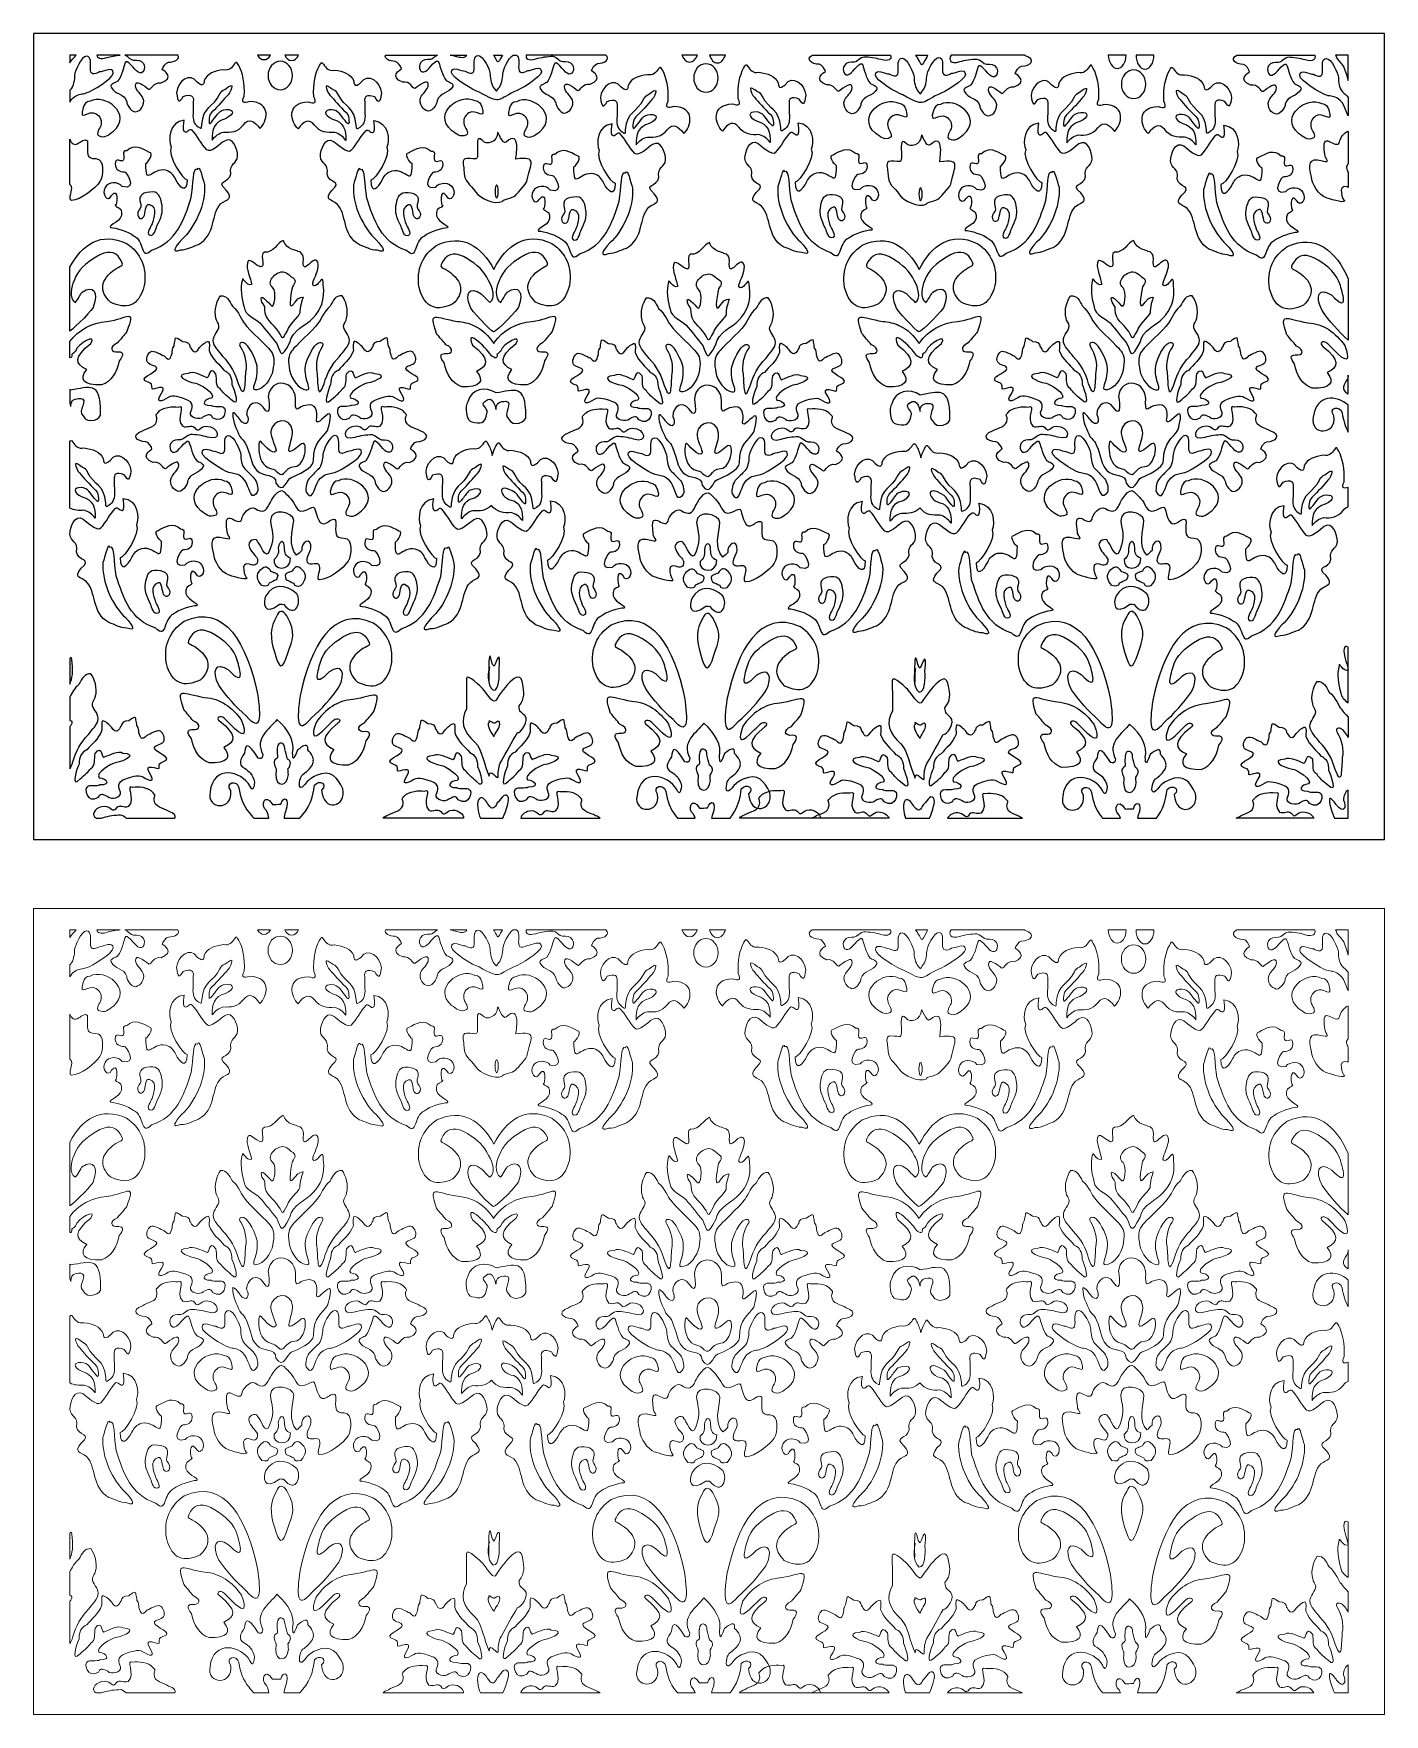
# Model space of a CAD drawing. Header units: centimetres. Extents: x -9.6 to 9.5, y -12.1 to 11.7.
import ezdxf

# ---------------------------------------------------------------- set-up
doc = ezdxf.new("R2010")
doc.units = ezdxf.units.CM
doc.header["$MEASUREMENT"] = 0
doc.layers.add('layer 1', color=7, linetype='Continuous')

msp = doc.modelspace()

# ---------------------------------------------------------------- linework, layer by layer
at = {"layer": 'layer 1', "color": 250}
for points, knots in [([(-9.22265, 0.29096), (-9.22265, 0.29096), (-9.623, 0.29096), (-9.623, 0.29096), (-9.623, 0.29096), (-9.623, 0.29096), (-9.623, 11.69161), (-9.623, 11.69161), (-9.623, 11.69161), (-9.623, 11.69161), (9.48269, 11.69161), (9.48269, 11.69161), (9.48269, 11.69161), (9.48269, 11.69161), (9.48269, 0.29096), (9.48269, 0.29096), (9.48269, 0.29096), (9.48269, 0.29096), (-9.22265, 0.29096), (-9.22265, 0.29096)], [0, 0, 0, 0, 0.16666667, 0.16666667, 0.16666667, 0.16666667, 0.33333333, 0.33333333, 0.33333333, 0.33333333, 0.5, 0.5, 0.5, 0.5, 0.66666667, 0.66666667, 0.66666667, 0.66666667, 1, 1, 1, 1]), ([(-9.02212, 11.38668), (-9.05259, 11.3515), (-9.08485, 11.31988), (-9.11197, 11.27853), (-9.11197, 11.27853), (-9.11197, 11.27853), (-9.11197, 11.38668), (-9.11197, 11.38668), (-9.11197, 11.38668), (-9.11197, 11.38668), (-9.02212, 11.38668), (-9.02212, 11.38668)], [0, 0, 0, 0, 0.25, 0.25, 0.25, 0.25, 0.5, 0.5, 0.5, 0.5, 1, 1, 1, 1]), ([(-8.87337, 11.37311), (-8.80372, 11.37311), (-8.81895, 11.25933), (-8.81895, 11.209), (-8.81895, 11.209), (-8.82624, 11.09666), (-8.76237, 11.11272), (-8.69054, 11.14993), (-8.69054, 11.14993), (-8.6383, 11.14555), (-8.49681, 11.23745), (-8.49681, 11.13242), (-8.49681, 11.13242), (-8.49681, 11.06036), (-8.80202, 10.87164), (-8.87772, 10.85235), (-8.87772, 10.85235), (-8.93866, 10.83266), (-8.98437, 10.84141), (-9.04096, 10.79984), (-9.04096, 10.79984), (-9.07238, 10.78014), (-9.09463, 10.75294), (-9.11197, 10.72293), (-9.11197, 10.72293), (-9.11197, 10.72293), (-9.11197, 10.89274), (-9.11197, 10.89274), (-9.11197, 10.89274), (-9.10862, 10.89605), (-9.10525, 10.89936), (-9.1019, 10.90268), (-9.1019, 10.90268), (-9.06055, 10.94425), (-9.04313, 11.04272), (-9.04313, 11.10398), (-9.04313, 11.10398), (-9.04313, 11.15896), (-8.94475, 11.37311), (-8.87337, 11.37311)], [0, 0, 0, 0, 0.09090909, 0.09090909, 0.09090909, 0.09090909, 0.18181818, 0.18181818, 0.18181818, 0.18181818, 0.27272727, 0.27272727, 0.27272727, 0.27272727, 0.36363636, 0.36363636, 0.36363636, 0.36363636, 0.45454545, 0.45454545, 0.45454545, 0.45454545, 0.54545455, 0.54545455, 0.54545455, 0.54545455, 0.63636364, 0.63636364, 0.63636364, 0.63636364, 0.72727273, 0.72727273, 0.72727273, 0.72727273, 0.81818182, 0.81818182, 0.81818182, 0.81818182, 1, 1, 1, 1]), ([(-8.39946, 11.38668), (-8.46315, 11.38199), (-8.53465, 11.36948), (-8.58734, 11.35182), (-8.58734, 11.35182), (-8.68077, 11.32365), (-8.72348, 11.3489), (-8.72759, 11.38668), (-8.72759, 11.38668), (-8.72759, 11.38668), (-8.39946, 11.38668), (-8.39946, 11.38668)], [0, 0, 0, 0, 0.25, 0.25, 0.25, 0.25, 0.5, 0.5, 0.5, 0.5, 1, 1, 1, 1]), ([(-7.58227, 11.38668), (-7.54865, 11.33653), (-7.62153, 11.28657), (-7.71529, 11.28657), (-7.71529, 11.28657), (-7.74633, 11.28657), (-7.80278, 11.20712), (-7.80278, 11.18159), (-7.80278, 11.18159), (-7.78119, 11.17564), (-7.62264, 11.06864), (-7.81971, 10.99434), (-7.81971, 10.99434), (-7.9265, 11.0144), (-7.95695, 10.89988), (-7.99186, 10.90356), (-7.99186, 10.90356), (-8.00315, 10.90639), (-8.15838, 11.04541), (-8.17813, 10.98016), (-8.17813, 10.98016), (-8.20071, 10.91207), (-8.11886, 10.84965), (-8.08782, 10.80142), (-8.08782, 10.80142), (-8.03209, 10.72482), (-8.09088, 10.61323), (-8.15273, 10.59431), (-8.15273, 10.59431), (-8.21864, 10.54299), (-8.31148, 10.68808), (-8.30513, 10.72765), (-8.30513, 10.72765), (-8.34464, 10.85249), (-8.47445, 10.82696), (-8.52808, 10.93476), (-8.52808, 10.93476), (-8.54783, 10.97732), (-8.45752, 11.00286), (-8.43495, 11.01704), (-8.43495, 11.01704), (-8.37566, 11.09309), (-8.35027, 11.22208), (-8.33053, 11.27238), (-8.33053, 11.27238), (-8.3061, 11.36028), (-8.19509, 11.17021), (-8.14709, 11.15039), (-8.14709, 11.15039), (-8.06807, 11.09648), (-8.03419, 11.2128), (-8.07088, 11.26671), (-8.07088, 11.26671), (-8.10475, 11.31777), (-8.15273, 11.31494), (-8.21199, 11.31494), (-8.21199, 11.31494), (-8.24505, 11.31494), (-8.29185, 11.37482), (-8.33382, 11.38668), (-8.33382, 11.38668), (-8.33382, 11.38668), (-7.58227, 11.38668), (-7.58227, 11.38668)], [0, 0, 0, 0, 0.05882353, 0.05882353, 0.05882353, 0.05882353, 0.11764706, 0.11764706, 0.11764706, 0.11764706, 0.17647059, 0.17647059, 0.17647059, 0.17647059, 0.23529412, 0.23529412, 0.23529412, 0.23529412, 0.29411765, 0.29411765, 0.29411765, 0.29411765, 0.35294118, 0.35294118, 0.35294118, 0.35294118, 0.41176471, 0.41176471, 0.41176471, 0.41176471, 0.47058824, 0.47058824, 0.47058824, 0.47058824, 0.52941176, 0.52941176, 0.52941176, 0.52941176, 0.58823529, 0.58823529, 0.58823529, 0.58823529, 0.64705882, 0.64705882, 0.64705882, 0.64705882, 0.70588235, 0.70588235, 0.70588235, 0.70588235, 0.76470588, 0.76470588, 0.76470588, 0.76470588, 0.82352941, 0.82352941, 0.82352941, 0.82352941, 0.88235294, 0.88235294, 0.88235294, 0.88235294, 1, 1, 1, 1]), ([(-6.72139, 11.23867), (-6.66489, 11.14069), (-6.63538, 10.98906), (-6.64375, 10.80527), (-6.64375, 10.80527), (-6.69363, 10.71126), (-6.65098, 10.70222), (-6.56628, 10.73179), (-6.56628, 10.73179), (-6.24436, 10.72204), (-6.32114, 10.43839), (-6.42295, 10.34893), (-6.42295, 10.34893), (-6.50043, 10.45724), (-6.57792, 10.50108), (-6.65538, 10.40307), (-6.65538, 10.40307), (-6.73129, 10.29846), (-6.83287, 10.29158), (-6.93816, 10.29866), (-6.93816, 10.29866), (-7.00206, 10.28319), (-7.05371, 10.24323), (-7.09698, 10.18651), (-7.09698, 10.18651), (-7.10223, 10.3303), (-7.07127, 10.44763), (-6.91104, 10.48815), (-6.91104, 10.48815), (-6.77158, 10.55341), (-6.78841, 10.62419), (-6.89867, 10.61915), (-6.89867, 10.61915), (-6.99897, 10.61459), (-7.0258, 10.53937), (-7.08609, 10.46628), (-7.08609, 10.46628), (-7.14009, 10.40083), (-7.14667, 10.39864), (-7.14056, 10.49732), (-7.14056, 10.49732), (-7.13842, 10.53177), (-7.12236, 10.56966), (-7.06599, 10.61577), (-7.06599, 10.61577), (-6.98158, 10.70396), (-6.90547, 10.78828), (-6.85167, 10.8528), (-6.85167, 10.8528), (-6.79869, 10.96255), (-6.79792, 10.99735), (-6.91681, 10.90292), (-6.91681, 10.90292), (-6.95071, 10.89195), (-6.97376, 10.86888), (-6.98899, 10.83754), (-6.98899, 10.83754), (-7.08532, 10.63922), (-7.22208, 10.67296), (-7.24521, 10.39957), (-7.24521, 10.39957), (-7.2496, 10.34754), (-7.23931, 10.33467), (-7.29485, 10.37096), (-7.29485, 10.37096), (-7.35355, 10.40931), (-7.37456, 10.47538), (-7.36814, 10.56163), (-7.36814, 10.56163), (-7.36685, 10.61836), (-7.36555, 10.67507), (-7.36428, 10.73179), (-7.36428, 10.73179), (-7.35788, 10.80672), (-7.39018, 10.8447), (-7.5076, 10.8014), (-7.5076, 10.8014), (-7.56646, 10.70126), (-7.58025, 10.71931), (-7.60144, 10.85554), (-7.60144, 10.85554), (-7.58833, 11.01513), (-7.40754, 11.15603), (-7.31004, 11.00435), (-7.31004, 11.00435), (-7.25823, 10.96153), (-7.21249, 10.93757), (-7.20933, 11.02957), (-7.20933, 11.02957), (-7.16865, 11.12479), (-7.06645, 11.16579), (-6.93429, 11.18039), (-6.93429, 11.18039), (-6.85564, 11.16278), (-6.81638, 11.21072), (-6.77998, 11.26339), (-6.77998, 11.26339), (-6.74952, 11.30746), (-6.74736, 11.28369), (-6.72139, 11.23867)], [0, 0, 0, 0, 0.03846154, 0.03846154, 0.03846154, 0.03846154, 0.07692308, 0.07692308, 0.07692308, 0.07692308, 0.11538462, 0.11538462, 0.11538462, 0.11538462, 0.15384615, 0.15384615, 0.15384615, 0.15384615, 0.19230769, 0.19230769, 0.19230769, 0.19230769, 0.23076923, 0.23076923, 0.23076923, 0.23076923, 0.26923077, 0.26923077, 0.26923077, 0.26923077, 0.30769231, 0.30769231, 0.30769231, 0.30769231, 0.34615385, 0.34615385, 0.34615385, 0.34615385, 0.38461538, 0.38461538, 0.38461538, 0.38461538, 0.42307692, 0.42307692, 0.42307692, 0.42307692, 0.46153846, 0.46153846, 0.46153846, 0.46153846, 0.5, 0.5, 0.5, 0.5, 0.53846154, 0.53846154, 0.53846154, 0.53846154, 0.57692308, 0.57692308, 0.57692308, 0.57692308, 0.61538462, 0.61538462, 0.61538462, 0.61538462, 0.65384615, 0.65384615, 0.65384615, 0.65384615, 0.69230769, 0.69230769, 0.69230769, 0.69230769, 0.73076923, 0.73076923, 0.73076923, 0.73076923, 0.76923077, 0.76923077, 0.76923077, 0.76923077, 0.80769231, 0.80769231, 0.80769231, 0.80769231, 0.84615385, 0.84615385, 0.84615385, 0.84615385, 0.88461538, 0.88461538, 0.88461538, 0.88461538, 0.92307692, 0.92307692, 0.92307692, 0.92307692, 1, 1, 1, 1]), ([(-6.27273, 11.38668), (-6.29588, 11.34772), (-6.32866, 11.32334), (-6.36492, 11.32334), (-6.36492, 11.32334), (-6.40119, 11.32334), (-6.43398, 11.34772), (-6.45715, 11.38668), (-6.45715, 11.38668), (-6.45715, 11.38668), (-6.27273, 11.38668), (-6.27273, 11.38668)], [0, 0, 0, 0, 0.25, 0.25, 0.25, 0.25, 0.5, 0.5, 0.5, 0.5, 1, 1, 1, 1]), ([(-6.30725, 11.09878), (-6.30725, 11.20978), (-6.22952, 11.30031), (-6.13422, 11.30031), (-6.13422, 11.30031), (-6.03892, 11.30031), (-5.96119, 11.20978), (-5.96119, 11.09878), (-5.96119, 11.09878), (-5.96119, 10.98779), (-6.03892, 10.89726), (-6.13422, 10.89726), (-6.13422, 10.89726), (-6.22952, 10.89726), (-6.30725, 10.98779), (-6.30725, 11.09878)], [0, 0, 0, 0, 0.2, 0.2, 0.2, 0.2, 0.4, 0.4, 0.4, 0.4, 0.6, 0.6, 0.6, 0.6, 1, 1, 1, 1]), ([(-5.87419, 11.38668), (-5.89748, 11.34107), (-5.93302, 11.31182), (-5.97273, 11.31182), (-5.97273, 11.31182), (-6.01245, 11.31182), (-6.048, 11.34107), (-6.07129, 11.38668), (-6.07129, 11.38668), (-6.07129, 11.38668), (-5.87419, 11.38668), (-5.87419, 11.38668)], [0, 0, 0, 0, 0.25, 0.25, 0.25, 0.25, 0.5, 0.5, 0.5, 0.5, 1, 1, 1, 1]), ([(-5.58293, 11.23291), (-5.63944, 11.13493), (-5.66894, 10.9833), (-5.66056, 10.79951), (-5.66056, 10.79951), (-5.61068, 10.7055), (-5.65333, 10.69646), (-5.73804, 10.72603), (-5.73804, 10.72603), (-6.05996, 10.71629), (-5.98317, 10.43264), (-5.88136, 10.34317), (-5.88136, 10.34317), (-5.80388, 10.45148), (-5.7264, 10.49532), (-5.64895, 10.39732), (-5.64895, 10.39732), (-5.57303, 10.2927), (-5.47144, 10.28582), (-5.36616, 10.2929), (-5.36616, 10.2929), (-5.30225, 10.27743), (-5.2506, 10.23747), (-5.20734, 10.18075), (-5.20734, 10.18075), (-5.20208, 10.32454), (-5.23305, 10.44187), (-5.39328, 10.4824), (-5.39328, 10.4824), (-5.53272, 10.54766), (-5.51591, 10.61843), (-5.40564, 10.6134), (-5.40564, 10.6134), (-5.30535, 10.60883), (-5.27852, 10.53362), (-5.21824, 10.46052), (-5.21824, 10.46052), (-5.16423, 10.39507), (-5.15764, 10.39288), (-5.16377, 10.49156), (-5.16377, 10.49156), (-5.16591, 10.52601), (-5.18196, 10.5639), (-5.23832, 10.61001), (-5.23832, 10.61001), (-5.32273, 10.6982), (-5.39884, 10.78252), (-5.45264, 10.84704), (-5.45264, 10.84704), (-5.50563, 10.95679), (-5.5064, 10.9916), (-5.38751, 10.89717), (-5.38751, 10.89717), (-5.35362, 10.88619), (-5.33055, 10.86313), (-5.31532, 10.83178), (-5.31532, 10.83178), (-5.219, 10.63347), (-5.08224, 10.6672), (-5.05911, 10.39381), (-5.05911, 10.39381), (-5.0547, 10.34178), (-5.06501, 10.32891), (-5.00947, 10.3652), (-5.00947, 10.3652), (-4.95077, 10.40355), (-4.92976, 10.46963), (-4.93617, 10.55587), (-4.93617, 10.55587), (-4.93747, 10.6126), (-4.93876, 10.66932), (-4.94005, 10.72603), (-4.94005, 10.72603), (-4.94644, 10.80096), (-4.91414, 10.83895), (-4.79672, 10.79564), (-4.79672, 10.79564), (-4.73786, 10.6955), (-4.72407, 10.71355), (-4.70287, 10.84978), (-4.70287, 10.84978), (-4.71599, 11.00937), (-4.89678, 11.15027), (-4.99428, 10.99859), (-4.99428, 10.99859), (-5.04608, 10.95577), (-5.09183, 10.93182), (-5.095, 11.02381), (-5.095, 11.02381), (-5.13568, 11.11903), (-5.23787, 11.16004), (-5.37003, 11.17464), (-5.37003, 11.17464), (-5.44869, 11.15702), (-5.48793, 11.20497), (-5.52433, 11.25764), (-5.52433, 11.25764), (-5.5548, 11.3017), (-5.55696, 11.27793), (-5.58293, 11.23291)], [0, 0, 0, 0, 0.03846154, 0.03846154, 0.03846154, 0.03846154, 0.07692308, 0.07692308, 0.07692308, 0.07692308, 0.11538462, 0.11538462, 0.11538462, 0.11538462, 0.15384615, 0.15384615, 0.15384615, 0.15384615, 0.19230769, 0.19230769, 0.19230769, 0.19230769, 0.23076923, 0.23076923, 0.23076923, 0.23076923, 0.26923077, 0.26923077, 0.26923077, 0.26923077, 0.30769231, 0.30769231, 0.30769231, 0.30769231, 0.34615385, 0.34615385, 0.34615385, 0.34615385, 0.38461538, 0.38461538, 0.38461538, 0.38461538, 0.42307692, 0.42307692, 0.42307692, 0.42307692, 0.46153846, 0.46153846, 0.46153846, 0.46153846, 0.5, 0.5, 0.5, 0.5, 0.53846154, 0.53846154, 0.53846154, 0.53846154, 0.57692308, 0.57692308, 0.57692308, 0.57692308, 0.61538462, 0.61538462, 0.61538462, 0.61538462, 0.65384615, 0.65384615, 0.65384615, 0.65384615, 0.69230769, 0.69230769, 0.69230769, 0.69230769, 0.73076923, 0.73076923, 0.73076923, 0.73076923, 0.76923077, 0.76923077, 0.76923077, 0.76923077, 0.80769231, 0.80769231, 0.80769231, 0.80769231, 0.84615385, 0.84615385, 0.84615385, 0.84615385, 0.88461538, 0.88461538, 0.88461538, 0.88461538, 0.92307692, 0.92307692, 0.92307692, 0.92307692, 1, 1, 1, 1]), ([(-4.64587, 11.38668), (-4.66295, 11.34049), (-4.59401, 11.2976), (-4.50714, 11.2976), (-4.50714, 11.2976), (-4.47609, 11.2976), (-4.41965, 11.21816), (-4.41965, 11.19263), (-4.41965, 11.19263), (-4.44124, 11.18667), (-4.59979, 11.07968), (-4.40272, 11.00538), (-4.40272, 11.00538), (-4.29594, 11.02543), (-4.26548, 10.91091), (-4.23056, 10.91459), (-4.23056, 10.91459), (-4.21928, 10.91743), (-4.06405, 11.05645), (-4.04431, 10.99119), (-4.04431, 10.99119), (-4.02172, 10.9231), (-4.10357, 10.86068), (-4.13461, 10.81245), (-4.13461, 10.81245), (-4.19034, 10.73585), (-4.13155, 10.62427), (-4.0697, 10.60535), (-4.0697, 10.60535), (-4.00379, 10.55402), (-3.91096, 10.69911), (-3.9173, 10.73869), (-3.9173, 10.73869), (-3.8778, 10.86352), (-3.74798, 10.83799), (-3.69436, 10.9458), (-3.69436, 10.9458), (-3.6746, 10.98835), (-3.7649, 11.01389), (-3.78748, 11.02807), (-3.78748, 11.02807), (-3.84676, 11.10412), (-3.87215, 11.23311), (-3.8919, 11.28341), (-3.8919, 11.28341), (-3.91632, 11.37131), (-4.02735, 11.18125), (-4.07534, 11.16142), (-4.07534, 11.16142), (-4.15437, 11.10752), (-4.18823, 11.22383), (-4.15154, 11.27774), (-4.15154, 11.27774), (-4.11768, 11.32881), (-4.0697, 11.32597), (-4.01043, 11.32597), (-4.01043, 11.32597), (-3.98358, 11.32597), (-3.94768, 11.36549), (-3.91264, 11.38668), (-3.91264, 11.38668), (-3.91264, 11.38668), (-4.64587, 11.38668), (-4.64587, 11.38668)], [0, 0, 0, 0, 0.05882353, 0.05882353, 0.05882353, 0.05882353, 0.11764706, 0.11764706, 0.11764706, 0.11764706, 0.17647059, 0.17647059, 0.17647059, 0.17647059, 0.23529412, 0.23529412, 0.23529412, 0.23529412, 0.29411765, 0.29411765, 0.29411765, 0.29411765, 0.35294118, 0.35294118, 0.35294118, 0.35294118, 0.41176471, 0.41176471, 0.41176471, 0.41176471, 0.47058824, 0.47058824, 0.47058824, 0.47058824, 0.52941176, 0.52941176, 0.52941176, 0.52941176, 0.58823529, 0.58823529, 0.58823529, 0.58823529, 0.64705882, 0.64705882, 0.64705882, 0.64705882, 0.70588235, 0.70588235, 0.70588235, 0.70588235, 0.76470588, 0.76470588, 0.76470588, 0.76470588, 0.82352941, 0.82352941, 0.82352941, 0.82352941, 0.88235294, 0.88235294, 0.88235294, 0.88235294, 1, 1, 1, 1]), ([(-3.73348, 11.38668), (-3.69799, 11.38055), (-3.66375, 11.37246), (-3.63508, 11.36285), (-3.63508, 11.36285), (-3.55111, 11.33754), (-3.50811, 11.35538), (-3.49728, 11.38668), (-3.49728, 11.38668), (-3.49728, 11.38668), (-3.73348, 11.38668), (-3.73348, 11.38668)], [0, 0, 0, 0, 0.25, 0.25, 0.25, 0.25, 0.5, 0.5, 0.5, 0.5, 1, 1, 1, 1]), ([(-3.33507, 11.38415), (-3.40472, 11.38415), (-3.38948, 11.27037), (-3.38948, 11.22004), (-3.38948, 11.22004), (-3.3822, 11.1077), (-3.44605, 11.12375), (-3.5179, 11.16096), (-3.5179, 11.16096), (-3.57013, 11.15659), (-3.71161, 11.24849), (-3.71161, 11.14346), (-3.71161, 11.14346), (-3.71161, 11.0714), (-3.39818, 10.88267), (-3.32247, 10.86339), (-3.32247, 10.86339), (-3.00654, 10.69252), (-3.0872, 10.74439), (-2.82116, 10.87161), (-2.82116, 10.87161), (-2.74546, 10.8909), (-2.44027, 11.07962), (-2.44027, 11.15168), (-2.44027, 11.15168), (-2.44027, 11.25671), (-2.58174, 11.16481), (-2.63398, 11.16919), (-2.63398, 11.16919), (-2.70583, 11.13197), (-2.76968, 11.11592), (-2.76239, 11.22826), (-2.76239, 11.22826), (-2.76239, 11.27186), (-2.75098, 11.36307), (-2.79321, 11.38668), (-2.79321, 11.38668), (-2.79321, 11.38668), (-2.83817, 11.38668), (-2.83817, 11.38668), (-2.83817, 11.38668), (-2.90631, 11.35242), (-2.98658, 11.1729), (-2.98658, 11.12324), (-2.98658, 11.12324), (-2.98658, 11.06197), (-3.00399, 10.96351), (-3.04534, 10.92193), (-3.04534, 10.92193), (-3.08399, 10.86989), (-3.06809, 10.86192), (-3.10652, 10.91371), (-3.10652, 10.91371), (-3.14788, 10.95529), (-3.1653, 11.05375), (-3.1653, 11.11501), (-3.1653, 11.11501), (-3.1653, 11.17), (-3.26367, 11.38415), (-3.33507, 11.38415)], [0, 0, 0, 0, 0.0625, 0.0625, 0.0625, 0.0625, 0.125, 0.125, 0.125, 0.125, 0.1875, 0.1875, 0.1875, 0.1875, 0.25, 0.25, 0.25, 0.25, 0.3125, 0.3125, 0.3125, 0.3125, 0.375, 0.375, 0.375, 0.375, 0.4375, 0.4375, 0.4375, 0.4375, 0.5, 0.5, 0.5, 0.5, 0.5625, 0.5625, 0.5625, 0.5625, 0.625, 0.625, 0.625, 0.625, 0.6875, 0.6875, 0.6875, 0.6875, 0.75, 0.75, 0.75, 0.75, 0.8125, 0.8125, 0.8125, 0.8125, 0.875, 0.875, 0.875, 0.875, 1, 1, 1, 1]), ([(-3.11625, 11.38668), (-3.11437, 11.3839), (-3.11252, 11.3811), (-3.11069, 11.37824), (-3.11069, 11.37824), (-3.04343, 11.27355), (-3.07341, 11.24707), (-2.99251, 11.38668), (-2.99251, 11.38668), (-2.99251, 11.38668), (-3.11625, 11.38668), (-3.11625, 11.38668)], [0, 0, 0, 0, 0.25, 0.25, 0.25, 0.25, 0.5, 0.5, 0.5, 0.5, 1, 1, 1, 1]), ([(-1.52967, 11.38668), (-1.46248, 11.33132), (-1.54121, 11.26881), (-1.6461, 11.26881), (-1.6461, 11.26881), (-1.67714, 11.26881), (-1.73359, 11.18937), (-1.73359, 11.16384), (-1.73359, 11.16384), (-1.712, 11.15788), (-1.55345, 11.05089), (-1.75051, 10.97659), (-1.75051, 10.97659), (-1.8573, 10.99664), (-1.88776, 10.88212), (-1.92267, 10.8858), (-1.92267, 10.8858), (-1.93395, 10.88864), (-2.08918, 11.02766), (-2.10894, 10.9624), (-2.10894, 10.9624), (-2.13151, 10.89431), (-2.04966, 10.83189), (-2.01862, 10.78366), (-2.01862, 10.78366), (-1.96289, 10.70707), (-2.02168, 10.59548), (-2.08353, 10.57656), (-2.08353, 10.57656), (-2.14944, 10.52524), (-2.24228, 10.67032), (-2.23593, 10.7099), (-2.23593, 10.7099), (-2.27545, 10.83473), (-2.40526, 10.8092), (-2.45889, 10.91701), (-2.45889, 10.91701), (-2.47863, 10.95956), (-2.38833, 10.9851), (-2.36575, 10.99929), (-2.36575, 10.99929), (-2.30647, 11.07533), (-2.28108, 11.20432), (-2.26133, 11.25462), (-2.26133, 11.25462), (-2.23691, 11.34252), (-2.12589, 11.15246), (-2.07789, 11.13263), (-2.07789, 11.13263), (-1.99887, 11.07873), (-1.965, 11.19505), (-2.00169, 11.24895), (-2.00169, 11.24895), (-2.03556, 11.30002), (-2.08353, 11.29718), (-2.1428, 11.29718), (-2.1428, 11.29718), (-2.17948, 11.29718), (-2.2331, 11.37095), (-2.27826, 11.37095), (-2.27826, 11.37095), (-2.35164, 11.37095), (-2.45042, 11.35676), (-2.51815, 11.33406), (-2.51815, 11.33406), (-2.62564, 11.30166), (-2.66601, 11.33994), (-2.65768, 11.38668), (-2.65768, 11.38668), (-2.65768, 11.38668), (-1.52967, 11.38668), (-1.52967, 11.38668)], [0, 0, 0, 0, 0.05263158, 0.05263158, 0.05263158, 0.05263158, 0.10526316, 0.10526316, 0.10526316, 0.10526316, 0.15789474, 0.15789474, 0.15789474, 0.15789474, 0.21052632, 0.21052632, 0.21052632, 0.21052632, 0.26315789, 0.26315789, 0.26315789, 0.26315789, 0.31578947, 0.31578947, 0.31578947, 0.31578947, 0.36842105, 0.36842105, 0.36842105, 0.36842105, 0.42105263, 0.42105263, 0.42105263, 0.42105263, 0.47368421, 0.47368421, 0.47368421, 0.47368421, 0.52631579, 0.52631579, 0.52631579, 0.52631579, 0.57894737, 0.57894737, 0.57894737, 0.57894737, 0.63157895, 0.63157895, 0.63157895, 0.63157895, 0.68421053, 0.68421053, 0.68421053, 0.68421053, 0.73684211, 0.73684211, 0.73684211, 0.73684211, 0.78947368, 0.78947368, 0.78947368, 0.78947368, 0.84210526, 0.84210526, 0.84210526, 0.84210526, 0.89473684, 0.89473684, 0.89473684, 0.89473684, 1, 1, 1, 1]), ([(-0.72543, 11.16878), (-0.66892, 11.0708), (-0.63941, 10.91917), (-0.6478, 10.73538), (-0.6478, 10.73538), (-0.69767, 10.64137), (-0.65503, 10.63233), (-0.57032, 10.6619), (-0.57032, 10.6619), (-0.24839, 10.65215), (-0.32519, 10.3685), (-0.42699, 10.27904), (-0.42699, 10.27904), (-0.50447, 10.38735), (-0.58195, 10.43119), (-0.65941, 10.33318), (-0.65941, 10.33318), (-0.73533, 10.22857), (-0.83692, 10.22169), (-0.94219, 10.22876), (-0.94219, 10.22876), (-1.0061, 10.2133), (-1.05776, 10.17334), (-1.10102, 10.11661), (-1.10102, 10.11661), (-1.10627, 10.26041), (-1.0753, 10.37773), (-0.91508, 10.41826), (-0.91508, 10.41826), (-0.77563, 10.48352), (-0.79245, 10.55429), (-0.90271, 10.54926), (-0.90271, 10.54926), (-1.003, 10.5447), (-1.02983, 10.46948), (-1.09012, 10.39639), (-1.09012, 10.39639), (-1.14412, 10.33093), (-1.15072, 10.32875), (-1.14459, 10.42742), (-1.14459, 10.42742), (-1.14245, 10.46187), (-1.12639, 10.49976), (-1.07003, 10.54588), (-1.07003, 10.54588), (-0.98562, 10.63406), (-0.90952, 10.71839), (-0.85571, 10.78291), (-0.85571, 10.78291), (-0.80272, 10.89265), (-0.80196, 10.92746), (-0.92084, 10.83303), (-0.92084, 10.83303), (-0.95474, 10.82205), (-0.9778, 10.79899), (-0.99303, 10.76764), (-0.99303, 10.76764), (-1.08936, 10.56933), (-1.22611, 10.60306), (-1.24924, 10.32968), (-1.24924, 10.32968), (-1.25365, 10.27765), (-1.24334, 10.26478), (-1.29888, 10.30107), (-1.29888, 10.30107), (-1.35758, 10.33941), (-1.37859, 10.40549), (-1.37219, 10.49174), (-1.37219, 10.49174), (-1.37088, 10.54846), (-1.36959, 10.60518), (-1.36831, 10.6619), (-1.36831, 10.6619), (-1.36191, 10.73683), (-1.39421, 10.77481), (-1.51164, 10.73151), (-1.51164, 10.73151), (-1.57049, 10.63136), (-1.58428, 10.64942), (-1.60549, 10.78565), (-1.60549, 10.78565), (-1.59236, 10.94524), (-1.41158, 11.08614), (-1.31408, 10.93446), (-1.31408, 10.93446), (-1.26227, 10.89163), (-1.21652, 10.86768), (-1.21336, 10.95968), (-1.21336, 10.95968), (-1.17268, 11.05489), (-1.07049, 11.0959), (-0.93832, 11.1105), (-0.93832, 11.1105), (-0.85966, 11.09289), (-0.82042, 11.14083), (-0.78402, 11.1935), (-0.78402, 11.1935), (-0.75356, 11.23757), (-0.7514, 11.2138), (-0.72543, 11.16878)], [0, 0, 0, 0, 0.03846154, 0.03846154, 0.03846154, 0.03846154, 0.07692308, 0.07692308, 0.07692308, 0.07692308, 0.11538462, 0.11538462, 0.11538462, 0.11538462, 0.15384615, 0.15384615, 0.15384615, 0.15384615, 0.19230769, 0.19230769, 0.19230769, 0.19230769, 0.23076923, 0.23076923, 0.23076923, 0.23076923, 0.26923077, 0.26923077, 0.26923077, 0.26923077, 0.30769231, 0.30769231, 0.30769231, 0.30769231, 0.34615385, 0.34615385, 0.34615385, 0.34615385, 0.38461538, 0.38461538, 0.38461538, 0.38461538, 0.42307692, 0.42307692, 0.42307692, 0.42307692, 0.46153846, 0.46153846, 0.46153846, 0.46153846, 0.5, 0.5, 0.5, 0.5, 0.53846154, 0.53846154, 0.53846154, 0.53846154, 0.57692308, 0.57692308, 0.57692308, 0.57692308, 0.61538462, 0.61538462, 0.61538462, 0.61538462, 0.65384615, 0.65384615, 0.65384615, 0.65384615, 0.69230769, 0.69230769, 0.69230769, 0.69230769, 0.73076923, 0.73076923, 0.73076923, 0.73076923, 0.76923077, 0.76923077, 0.76923077, 0.76923077, 0.80769231, 0.80769231, 0.80769231, 0.80769231, 0.84615385, 0.84615385, 0.84615385, 0.84615385, 0.88461538, 0.88461538, 0.88461538, 0.88461538, 0.92307692, 0.92307692, 0.92307692, 0.92307692, 1, 1, 1, 1]), ([(-0.23492, 11.38668), (-0.25717, 11.32811), (-0.2976, 11.28879), (-0.34364, 11.28879), (-0.34364, 11.28879), (-0.38969, 11.28879), (-0.43016, 11.32811), (-0.45239, 11.38668), (-0.45239, 11.38668), (-0.45239, 11.38668), (-0.23492, 11.38668), (-0.23492, 11.38668)], [0, 0, 0, 0, 0.25, 0.25, 0.25, 0.25, 0.5, 0.5, 0.5, 0.5, 1, 1, 1, 1]), ([(-0.28597, 11.06423), (-0.28597, 11.17523), (-0.20825, 11.26576), (-0.11294, 11.26576), (-0.11294, 11.26576), (-0.01764, 11.26576), (0.06007, 11.17523), (0.06007, 11.06423), (0.06007, 11.06423), (0.06007, 10.95324), (-0.01764, 10.86271), (-0.11294, 10.86271), (-0.11294, 10.86271), (-0.20825, 10.86271), (-0.28597, 10.95324), (-0.28597, 11.06423)], [0, 0, 0, 0, 0.2, 0.2, 0.2, 0.2, 0.4, 0.4, 0.4, 0.4, 0.6, 0.6, 0.6, 0.6, 1, 1, 1, 1]), ([(0.16133, 11.38668), (0.14021, 11.32181), (0.09755, 11.27728), (0.04854, 11.27728), (0.04854, 11.27728), (-0.00046, 11.27728), (-0.04314, 11.32181), (-0.06427, 11.38668), (-0.06427, 11.38668), (-0.06427, 11.38668), (0.16133, 11.38668), (0.16133, 11.38668)], [0, 0, 0, 0, 0.25, 0.25, 0.25, 0.25, 0.5, 0.5, 0.5, 0.5, 1, 1, 1, 1]), ([(0.41974, 11.20332), (0.36323, 11.10535), (0.33372, 10.95372), (0.34209, 10.76992), (0.34209, 10.76992), (0.39197, 10.67591), (0.34932, 10.66688), (0.26462, 10.69645), (0.26462, 10.69645), (-0.0573, 10.6867), (0.01948, 10.40305), (0.12129, 10.31358), (0.12129, 10.31358), (0.19877, 10.4219), (0.27626, 10.46574), (0.35372, 10.36773), (0.35372, 10.36773), (0.42963, 10.26311), (0.53121, 10.25624), (0.6365, 10.26331), (0.6365, 10.26331), (0.7004, 10.24785), (0.75205, 10.20789), (0.79532, 10.15116), (0.79532, 10.15116), (0.80057, 10.29495), (0.76961, 10.41228), (0.60938, 10.45281), (0.60938, 10.45281), (0.46993, 10.51807), (0.48675, 10.58884), (0.59701, 10.58381), (0.59701, 10.58381), (0.69731, 10.57924), (0.72414, 10.50403), (0.78443, 10.43094), (0.78443, 10.43094), (0.83843, 10.36548), (0.84501, 10.3633), (0.8389, 10.46197), (0.8389, 10.46197), (0.83676, 10.49642), (0.8207, 10.53431), (0.76433, 10.58043), (0.76433, 10.58043), (0.67992, 10.66861), (0.60381, 10.75293), (0.55001, 10.81746), (0.55001, 10.81746), (0.49703, 10.9272), (0.49626, 10.96201), (0.61515, 10.86758), (0.61515, 10.86758), (0.64905, 10.8566), (0.6721, 10.83354), (0.68733, 10.80219), (0.68733, 10.80219), (0.78366, 10.60388), (0.92042, 10.63761), (0.94355, 10.36422), (0.94355, 10.36422), (0.94794, 10.31219), (0.93765, 10.29933), (0.99319, 10.33561), (0.99319, 10.33561), (1.05189, 10.37396), (1.07289, 10.44004), (1.06648, 10.52628), (1.06648, 10.52628), (1.06519, 10.58301), (1.06389, 10.63973), (1.06262, 10.69645), (1.06262, 10.69645), (1.05622, 10.77137), (1.08852, 10.80936), (1.20594, 10.76606), (1.20594, 10.76606), (1.2648, 10.66591), (1.27859, 10.68397), (1.29979, 10.8202), (1.29979, 10.8202), (1.28667, 10.97979), (1.10589, 11.12069), (1.00838, 10.96901), (1.00838, 10.96901), (0.95657, 10.92618), (0.91083, 10.90223), (0.90767, 10.99423), (0.90767, 10.99423), (0.86699, 11.08944), (0.76479, 11.13045), (0.63263, 11.14505), (0.63263, 11.14505), (0.55398, 11.12743), (0.51472, 11.17538), (0.47832, 11.22805), (0.47832, 11.22805), (0.44786, 11.27212), (0.4457, 11.24835), (0.41974, 11.20332)], [0, 0, 0, 0, 0.03846154, 0.03846154, 0.03846154, 0.03846154, 0.07692308, 0.07692308, 0.07692308, 0.07692308, 0.11538462, 0.11538462, 0.11538462, 0.11538462, 0.15384615, 0.15384615, 0.15384615, 0.15384615, 0.19230769, 0.19230769, 0.19230769, 0.19230769, 0.23076923, 0.23076923, 0.23076923, 0.23076923, 0.26923077, 0.26923077, 0.26923077, 0.26923077, 0.30769231, 0.30769231, 0.30769231, 0.30769231, 0.34615385, 0.34615385, 0.34615385, 0.34615385, 0.38461538, 0.38461538, 0.38461538, 0.38461538, 0.42307692, 0.42307692, 0.42307692, 0.42307692, 0.46153846, 0.46153846, 0.46153846, 0.46153846, 0.5, 0.5, 0.5, 0.5, 0.53846154, 0.53846154, 0.53846154, 0.53846154, 0.57692308, 0.57692308, 0.57692308, 0.57692308, 0.61538462, 0.61538462, 0.61538462, 0.61538462, 0.65384615, 0.65384615, 0.65384615, 0.65384615, 0.69230769, 0.69230769, 0.69230769, 0.69230769, 0.73076923, 0.73076923, 0.73076923, 0.73076923, 0.76923077, 0.76923077, 0.76923077, 0.76923077, 0.80769231, 0.80769231, 0.80769231, 0.80769231, 0.84615385, 0.84615385, 0.84615385, 0.84615385, 0.88461538, 0.88461538, 0.88461538, 0.88461538, 0.92307692, 0.92307692, 0.92307692, 0.92307692, 1, 1, 1, 1]), ([(1.38677, 11.38668), (1.29518, 11.32907), (1.37714, 11.25842), (1.48867, 11.25842), (1.48867, 11.25842), (1.5197, 11.25842), (1.57615, 11.17897), (1.57615, 11.15344), (1.57615, 11.15344), (1.55456, 11.14749), (1.39601, 11.04049), (1.59309, 10.96619), (1.59309, 10.96619), (1.69987, 10.98625), (1.73032, 10.87173), (1.76523, 10.87541), (1.76523, 10.87541), (1.77653, 10.87824), (1.93174, 11.01726), (1.9515, 10.95201), (1.9515, 10.95201), (1.97407, 10.88392), (1.89224, 10.8215), (1.86119, 10.77327), (1.86119, 10.77327), (1.80546, 10.69667), (1.86425, 10.58508), (1.9261, 10.56616), (1.9261, 10.56616), (1.99202, 10.51484), (2.08485, 10.65993), (2.0785, 10.6995), (2.0785, 10.6995), (2.11801, 10.82434), (2.24783, 10.79881), (2.30145, 10.90661), (2.30145, 10.90661), (2.32121, 10.94917), (2.23089, 10.97471), (2.20832, 10.98889), (2.20832, 10.98889), (2.14904, 11.06494), (2.12364, 11.19393), (2.10389, 11.24423), (2.10389, 11.24423), (2.07947, 11.33213), (1.96846, 11.14206), (1.92045, 11.12224), (1.92045, 11.12224), (1.84143, 11.06833), (1.80756, 11.18465), (1.84426, 11.23856), (1.84426, 11.23856), (1.87812, 11.28962), (1.9261, 11.28679), (1.98536, 11.28679), (1.98536, 11.28679), (2.02206, 11.28679), (2.07568, 11.36055), (2.12083, 11.36055), (2.12083, 11.36055), (2.19421, 11.36055), (2.29298, 11.34637), (2.36071, 11.32367), (2.36071, 11.32367), (2.47608, 11.28889), (2.51416, 11.33554), (2.49764, 11.38668), (2.49764, 11.38668), (2.49764, 11.38668), (1.38677, 11.38668), (1.38677, 11.38668)], [0, 0, 0, 0, 0.05263158, 0.05263158, 0.05263158, 0.05263158, 0.10526316, 0.10526316, 0.10526316, 0.10526316, 0.15789474, 0.15789474, 0.15789474, 0.15789474, 0.21052632, 0.21052632, 0.21052632, 0.21052632, 0.26315789, 0.26315789, 0.26315789, 0.26315789, 0.31578947, 0.31578947, 0.31578947, 0.31578947, 0.36842105, 0.36842105, 0.36842105, 0.36842105, 0.42105263, 0.42105263, 0.42105263, 0.42105263, 0.47368421, 0.47368421, 0.47368421, 0.47368421, 0.52631579, 0.52631579, 0.52631579, 0.52631579, 0.57894737, 0.57894737, 0.57894737, 0.57894737, 0.63157895, 0.63157895, 0.63157895, 0.63157895, 0.68421053, 0.68421053, 0.68421053, 0.68421053, 0.73684211, 0.73684211, 0.73684211, 0.73684211, 0.78947368, 0.78947368, 0.78947368, 0.78947368, 0.84210526, 0.84210526, 0.84210526, 0.84210526, 0.89473684, 0.89473684, 0.89473684, 0.89473684, 1, 1, 1, 1]), ([(2.66074, 11.34496), (2.59109, 11.34496), (2.60632, 11.23118), (2.60632, 11.18085), (2.60632, 11.18085), (2.61361, 11.06851), (2.54976, 11.08457), (2.47791, 11.12178), (2.47791, 11.12178), (2.42567, 11.1174), (2.2842, 11.2093), (2.2842, 11.10427), (2.2842, 11.10427), (2.2842, 11.03221), (2.59762, 10.84349), (2.67332, 10.8242), (2.67332, 10.8242), (2.98925, 10.65334), (2.90861, 10.7052), (3.17464, 10.83243), (3.17464, 10.83243), (3.25035, 10.85171), (3.55554, 11.04043), (3.55554, 11.1125), (3.55554, 11.1125), (3.55554, 11.21753), (3.41405, 11.12563), (3.36183, 11.13), (3.36183, 11.13), (3.28998, 11.09279), (3.22612, 11.07674), (3.2334, 11.18908), (3.2334, 11.18908), (3.2334, 11.23941), (3.24865, 11.35319), (3.17899, 11.35319), (3.17899, 11.35319), (3.1076, 11.35319), (3.00922, 11.13904), (3.00922, 11.08405), (3.00922, 11.08405), (3.00922, 11.02279), (2.9918, 10.92433), (2.95045, 10.88275), (2.95045, 10.88275), (2.91182, 10.8307), (2.92771, 10.82274), (2.88927, 10.87453), (2.88927, 10.87453), (2.84792, 10.9161), (2.83051, 11.01457), (2.83051, 11.07583), (2.83051, 11.07583), (2.83051, 11.13081), (2.73212, 11.34496), (2.66074, 11.34496)], [0, 0, 0, 0, 0.06666667, 0.06666667, 0.06666667, 0.06666667, 0.13333333, 0.13333333, 0.13333333, 0.13333333, 0.2, 0.2, 0.2, 0.2, 0.26666667, 0.26666667, 0.26666667, 0.26666667, 0.33333333, 0.33333333, 0.33333333, 0.33333333, 0.4, 0.4, 0.4, 0.4, 0.46666667, 0.46666667, 0.46666667, 0.46666667, 0.53333333, 0.53333333, 0.53333333, 0.53333333, 0.6, 0.6, 0.6, 0.6, 0.66666667, 0.66666667, 0.66666667, 0.66666667, 0.73333333, 0.73333333, 0.73333333, 0.73333333, 0.8, 0.8, 0.8, 0.8, 0.86666667, 0.86666667, 0.86666667, 0.86666667, 1, 1, 1, 1]), ([(2.84967, 11.38668), (2.86208, 11.37195), (2.87407, 11.35625), (2.88512, 11.33906), (2.88512, 11.33906), (2.95426, 11.23144), (2.92062, 11.20643), (3.01034, 11.35959), (3.01034, 11.35959), (3.01221, 11.36823), (3.01569, 11.3773), (3.0204, 11.38668), (3.0204, 11.38668), (3.0204, 11.38668), (2.84967, 11.38668), (2.84967, 11.38668)], [0, 0, 0, 0, 0.2, 0.2, 0.2, 0.2, 0.4, 0.4, 0.4, 0.4, 0.6, 0.6, 0.6, 0.6, 1, 1, 1, 1]), ([(4.39176, 11.38668), (4.39378, 11.38543), (4.39576, 11.38415), (4.39769, 11.38283), (4.39769, 11.38283), (4.56735, 11.32326), (4.47808, 11.22963), (4.3497, 11.22963), (4.3497, 11.22963), (4.31867, 11.22963), (4.26222, 11.15018), (4.26222, 11.12465), (4.26222, 11.12465), (4.28381, 11.1187), (4.44236, 11.0117), (4.24528, 10.9374), (4.24528, 10.9374), (4.1385, 10.95746), (4.10805, 10.84294), (4.07314, 10.84662), (4.07314, 10.84662), (4.06184, 10.84945), (3.90663, 10.98847), (3.88687, 10.92322), (3.88687, 10.92322), (3.8643, 10.85513), (3.94613, 10.79271), (3.97718, 10.74448), (3.97718, 10.74448), (4.03291, 10.66788), (3.97412, 10.55629), (3.91227, 10.53737), (3.91227, 10.53737), (3.84635, 10.48605), (3.75352, 10.63114), (3.75986, 10.67071), (3.75986, 10.67071), (3.72036, 10.79555), (3.59054, 10.77002), (3.53692, 10.87782), (3.53692, 10.87782), (3.51716, 10.92038), (3.60748, 10.94592), (3.63005, 10.9601), (3.63005, 10.9601), (3.68933, 11.03615), (3.71473, 11.16514), (3.73448, 11.21544), (3.73448, 11.21544), (3.7589, 11.30334), (3.86991, 11.11327), (3.91792, 11.09345), (3.91792, 11.09345), (3.99694, 11.03954), (4.03081, 11.15586), (3.99411, 11.20977), (3.99411, 11.20977), (3.96025, 11.26083), (3.91227, 11.258), (3.85301, 11.258), (3.85301, 11.258), (3.81631, 11.258), (3.76269, 11.33176), (3.71754, 11.33176), (3.71754, 11.33176), (3.64416, 11.33176), (3.54539, 11.31758), (3.47766, 11.29488), (3.47766, 11.29488), (3.3406, 11.25357), (3.31264, 11.32715), (3.3557, 11.38668), (3.3557, 11.38668), (3.3557, 11.38668), (4.39176, 11.38668), (4.39176, 11.38668)], [0, 0, 0, 0, 0.05, 0.05, 0.05, 0.05, 0.1, 0.1, 0.1, 0.1, 0.15, 0.15, 0.15, 0.15, 0.2, 0.2, 0.2, 0.2, 0.25, 0.25, 0.25, 0.25, 0.3, 0.3, 0.3, 0.3, 0.35, 0.35, 0.35, 0.35, 0.4, 0.4, 0.4, 0.4, 0.45, 0.45, 0.45, 0.45, 0.5, 0.5, 0.5, 0.5, 0.55, 0.55, 0.55, 0.55, 0.6, 0.6, 0.6, 0.6, 0.65, 0.65, 0.65, 0.65, 0.7, 0.7, 0.7, 0.7, 0.75, 0.75, 0.75, 0.75, 0.8, 0.8, 0.8, 0.8, 0.85, 0.85, 0.85, 0.85, 0.9, 0.9, 0.9, 0.9, 1, 1, 1, 1]), ([(5.36599, 11.19757), (5.4225, 11.09959), (5.452, 10.94796), (5.44362, 10.76417), (5.44362, 10.76417), (5.39374, 10.67016), (5.43639, 10.66112), (5.52109, 10.69069), (5.52109, 10.69069), (5.84302, 10.68094), (5.76623, 10.39729), (5.66442, 10.30783), (5.66442, 10.30783), (5.58695, 10.41614), (5.50947, 10.45998), (5.432, 10.36197), (5.432, 10.36197), (5.35609, 10.25736), (5.2545, 10.25048), (5.14921, 10.25755), (5.14921, 10.25755), (5.08531, 10.24209), (5.03366, 10.20213), (4.99039, 10.1454), (4.99039, 10.1454), (4.98515, 10.2892), (5.0161, 10.40652), (5.17633, 10.44705), (5.17633, 10.44705), (5.31579, 10.51231), (5.29897, 10.58308), (5.18871, 10.57805), (5.18871, 10.57805), (5.0884, 10.57349), (5.06157, 10.49827), (5.00129, 10.42518), (5.00129, 10.42518), (4.94728, 10.35972), (4.9407, 10.35754), (4.94682, 10.45621), (4.94682, 10.45621), (4.94896, 10.49066), (4.96503, 10.52855), (5.02139, 10.57467), (5.02139, 10.57467), (5.1058, 10.66285), (5.1819, 10.74717), (5.23571, 10.8117), (5.23571, 10.8117), (5.28869, 10.92144), (5.28945, 10.95625), (5.17058, 10.86182), (5.17058, 10.86182), (5.13667, 10.85084), (5.11362, 10.82778), (5.09839, 10.79643), (5.09839, 10.79643), (5.00205, 10.59812), (4.86529, 10.63185), (4.84216, 10.35847), (4.84216, 10.35847), (4.83777, 10.30644), (4.84808, 10.29357), (4.79253, 10.32985), (4.79253, 10.32985), (4.73382, 10.3682), (4.71283, 10.43428), (4.71923, 10.52053), (4.71923, 10.52053), (4.72052, 10.57725), (4.72183, 10.63397), (4.72311, 10.69069), (4.72311, 10.69069), (4.72951, 10.76562), (4.6972, 10.8036), (4.57978, 10.7603), (4.57978, 10.7603), (4.52092, 10.66015), (4.50712, 10.67821), (4.48593, 10.81444), (4.48593, 10.81444), (4.49905, 10.97403), (4.67984, 11.11493), (4.77734, 10.96325), (4.77734, 10.96325), (4.82915, 10.92042), (4.87488, 10.89647), (4.87806, 10.98847), (4.87806, 10.98847), (4.91873, 11.08368), (5.02093, 11.12469), (5.15309, 11.13929), (5.15309, 11.13929), (5.23174, 11.12168), (5.27099, 11.16962), (5.30739, 11.22229), (5.30739, 11.22229), (5.33786, 11.26636), (5.34002, 11.24259), (5.36599, 11.19757)], [0, 0, 0, 0, 0.03846154, 0.03846154, 0.03846154, 0.03846154, 0.07692308, 0.07692308, 0.07692308, 0.07692308, 0.11538462, 0.11538462, 0.11538462, 0.11538462, 0.15384615, 0.15384615, 0.15384615, 0.15384615, 0.19230769, 0.19230769, 0.19230769, 0.19230769, 0.23076923, 0.23076923, 0.23076923, 0.23076923, 0.26923077, 0.26923077, 0.26923077, 0.26923077, 0.30769231, 0.30769231, 0.30769231, 0.30769231, 0.34615385, 0.34615385, 0.34615385, 0.34615385, 0.38461538, 0.38461538, 0.38461538, 0.38461538, 0.42307692, 0.42307692, 0.42307692, 0.42307692, 0.46153846, 0.46153846, 0.46153846, 0.46153846, 0.5, 0.5, 0.5, 0.5, 0.53846154, 0.53846154, 0.53846154, 0.53846154, 0.57692308, 0.57692308, 0.57692308, 0.57692308, 0.61538462, 0.61538462, 0.61538462, 0.61538462, 0.65384615, 0.65384615, 0.65384615, 0.65384615, 0.69230769, 0.69230769, 0.69230769, 0.69230769, 0.73076923, 0.73076923, 0.73076923, 0.73076923, 0.76923077, 0.76923077, 0.76923077, 0.76923077, 0.80769231, 0.80769231, 0.80769231, 0.80769231, 0.84615385, 0.84615385, 0.84615385, 0.84615385, 0.88461538, 0.88461538, 0.88461538, 0.88461538, 0.92307692, 0.92307692, 0.92307692, 0.92307692, 1, 1, 1, 1]), ([(5.8311, 11.38668), (5.82629, 11.28256), (5.77132, 11.19997), (5.70457, 11.19997), (5.70457, 11.19997), (5.63783, 11.19997), (5.58283, 11.28256), (5.57802, 11.38668), (5.57802, 11.38668), (5.57802, 11.38668), (5.8311, 11.38668), (5.8311, 11.38668)], [0, 0, 0, 0, 0.25, 0.25, 0.25, 0.25, 0.5, 0.5, 0.5, 0.5, 1, 1, 1, 1]), ([(5.76224, 10.97541), (5.76224, 11.0864), (5.83997, 11.17694), (5.93527, 11.17694), (5.93527, 11.17694), (6.03057, 11.17694), (6.1083, 11.0864), (6.1083, 10.97541), (6.1083, 10.97541), (6.1083, 10.86441), (6.03057, 10.77388), (5.93527, 10.77388), (5.93527, 10.77388), (5.83997, 10.77388), (5.76224, 10.86441), (5.76224, 10.97541)], [0, 0, 0, 0, 0.2, 0.2, 0.2, 0.2, 0.4, 0.4, 0.4, 0.4, 0.6, 0.6, 0.6, 0.6, 1, 1, 1, 1]), ([(6.44101, 11.16878), (6.3845, 11.0708), (6.35499, 10.91917), (6.36338, 10.73538), (6.36338, 10.73538), (6.41325, 10.64137), (6.37061, 10.63233), (6.2859, 10.6619), (6.2859, 10.6619), (5.96398, 10.65215), (6.04076, 10.3685), (6.14257, 10.27904), (6.14257, 10.27904), (6.22005, 10.38735), (6.29753, 10.43119), (6.37499, 10.33318), (6.37499, 10.33318), (6.4509, 10.22857), (6.5525, 10.22169), (6.65778, 10.22876), (6.65778, 10.22876), (6.72168, 10.2133), (6.77334, 10.17334), (6.8166, 10.11661), (6.8166, 10.11661), (6.82185, 10.26041), (6.79088, 10.37773), (6.63066, 10.41826), (6.63066, 10.41826), (6.49121, 10.48352), (6.50803, 10.55429), (6.61829, 10.54926), (6.61829, 10.54926), (6.71858, 10.5447), (6.74542, 10.46948), (6.8057, 10.39639), (6.8057, 10.39639), (6.8597, 10.33093), (6.8663, 10.32875), (6.86018, 10.42742), (6.86018, 10.42742), (6.85804, 10.46187), (6.84197, 10.49976), (6.78561, 10.54588), (6.78561, 10.54588), (6.7012, 10.63406), (6.6251, 10.71839), (6.57129, 10.78291), (6.57129, 10.78291), (6.51831, 10.89265), (6.51754, 10.92746), (6.63642, 10.83303), (6.63642, 10.83303), (6.67032, 10.82205), (6.69338, 10.79899), (6.70861, 10.76764), (6.70861, 10.76764), (6.80495, 10.56933), (6.9417, 10.60306), (6.96483, 10.32968), (6.96483, 10.32968), (6.96923, 10.27765), (6.95892, 10.26478), (7.01447, 10.30107), (7.01447, 10.30107), (7.07317, 10.33941), (7.09417, 10.40549), (7.08776, 10.49174), (7.08776, 10.49174), (7.08646, 10.54846), (7.08517, 10.60518), (7.08388, 10.6619), (7.08388, 10.6619), (7.07749, 10.73683), (7.1098, 10.77481), (7.22722, 10.73151), (7.22722, 10.73151), (7.28607, 10.63136), (7.29987, 10.64942), (7.32107, 10.78565), (7.32107, 10.78565), (7.30794, 10.94524), (7.12716, 11.08614), (7.02965, 10.93446), (7.02965, 10.93446), (6.97785, 10.89163), (6.9321, 10.86768), (6.92894, 10.95968), (6.92894, 10.95968), (6.88826, 11.05489), (6.78606, 11.0959), (6.6539, 11.1105), (6.6539, 11.1105), (6.57525, 11.09289), (6.53601, 11.14083), (6.49961, 11.1935), (6.49961, 11.1935), (6.46914, 11.23757), (6.46698, 11.2138), (6.44101, 11.16878)], [0, 0, 0, 0, 0.03846154, 0.03846154, 0.03846154, 0.03846154, 0.07692308, 0.07692308, 0.07692308, 0.07692308, 0.11538462, 0.11538462, 0.11538462, 0.11538462, 0.15384615, 0.15384615, 0.15384615, 0.15384615, 0.19230769, 0.19230769, 0.19230769, 0.19230769, 0.23076923, 0.23076923, 0.23076923, 0.23076923, 0.26923077, 0.26923077, 0.26923077, 0.26923077, 0.30769231, 0.30769231, 0.30769231, 0.30769231, 0.34615385, 0.34615385, 0.34615385, 0.34615385, 0.38461538, 0.38461538, 0.38461538, 0.38461538, 0.42307692, 0.42307692, 0.42307692, 0.42307692, 0.46153846, 0.46153846, 0.46153846, 0.46153846, 0.5, 0.5, 0.5, 0.5, 0.53846154, 0.53846154, 0.53846154, 0.53846154, 0.57692308, 0.57692308, 0.57692308, 0.57692308, 0.61538462, 0.61538462, 0.61538462, 0.61538462, 0.65384615, 0.65384615, 0.65384615, 0.65384615, 0.69230769, 0.69230769, 0.69230769, 0.69230769, 0.73076923, 0.73076923, 0.73076923, 0.73076923, 0.76923077, 0.76923077, 0.76923077, 0.76923077, 0.80769231, 0.80769231, 0.80769231, 0.80769231, 0.84615385, 0.84615385, 0.84615385, 0.84615385, 0.88461538, 0.88461538, 0.88461538, 0.88461538, 0.92307692, 0.92307692, 0.92307692, 0.92307692, 1, 1, 1, 1]), ([(6.22362, 11.38668), (6.22249, 11.2772), (6.16596, 11.18845), (6.09676, 11.18845), (6.09676, 11.18845), (6.02758, 11.18845), (5.97102, 11.2772), (5.96991, 11.38668), (5.96991, 11.38668), (5.96991, 11.38668), (6.22362, 11.38668), (6.22362, 11.38668)], [0, 0, 0, 0, 0.25, 0.25, 0.25, 0.25, 0.5, 0.5, 0.5, 0.5, 1, 1, 1, 1]), ([(7.39462, 11.38668), (7.29215, 11.32837), (7.37539, 11.25427), (7.48959, 11.25426), (7.48959, 11.25426), (7.52064, 11.25426), (7.57708, 11.17482), (7.57708, 11.14929), (7.57708, 11.14929), (7.55549, 11.14333), (7.39694, 11.03634), (7.59401, 10.96204), (7.59401, 10.96204), (7.70079, 10.9821), (7.73125, 10.86757), (7.76617, 10.87126), (7.76617, 10.87126), (7.77745, 10.87409), (7.93268, 11.01311), (7.95242, 10.94785), (7.95242, 10.94785), (7.97501, 10.87976), (7.89316, 10.81734), (7.86212, 10.76911), (7.86212, 10.76911), (7.80639, 10.69252), (7.86519, 10.58093), (7.92703, 10.56201), (7.92703, 10.56201), (7.99294, 10.51069), (8.08578, 10.65577), (8.07943, 10.69535), (8.07943, 10.69535), (8.11893, 10.82018), (8.24876, 10.79465), (8.30237, 10.90246), (8.30237, 10.90246), (8.32213, 10.94502), (8.23183, 10.97055), (8.20925, 10.98474), (8.20925, 10.98474), (8.14997, 11.06078), (8.12458, 11.18977), (8.10483, 11.24008), (8.10483, 11.24008), (8.08041, 11.32798), (7.96938, 11.13791), (7.92139, 11.11808), (7.92139, 11.11808), (7.84236, 11.06418), (7.8085, 11.1805), (7.84519, 11.2344), (7.84519, 11.2344), (7.87905, 11.28547), (7.92703, 11.28263), (7.9863, 11.28263), (7.9863, 11.28263), (8.02298, 11.28263), (8.0766, 11.3564), (8.12176, 11.3564), (8.12176, 11.3564), (8.19514, 11.3564), (8.29392, 11.34221), (8.36165, 11.31951), (8.36165, 11.31951), (8.48013, 11.2838), (8.5171, 11.33396), (8.49712, 11.38668), (8.49712, 11.38668), (8.49712, 11.38668), (7.39462, 11.38668), (7.39462, 11.38668)], [0, 0, 0, 0, 0.05263158, 0.05263158, 0.05263158, 0.05263158, 0.10526316, 0.10526316, 0.10526316, 0.10526316, 0.15789474, 0.15789474, 0.15789474, 0.15789474, 0.21052632, 0.21052632, 0.21052632, 0.21052632, 0.26315789, 0.26315789, 0.26315789, 0.26315789, 0.31578947, 0.31578947, 0.31578947, 0.31578947, 0.36842105, 0.36842105, 0.36842105, 0.36842105, 0.42105263, 0.42105263, 0.42105263, 0.42105263, 0.47368421, 0.47368421, 0.47368421, 0.47368421, 0.52631579, 0.52631579, 0.52631579, 0.52631579, 0.57894737, 0.57894737, 0.57894737, 0.57894737, 0.63157895, 0.63157895, 0.63157895, 0.63157895, 0.68421053, 0.68421053, 0.68421053, 0.68421053, 0.73684211, 0.73684211, 0.73684211, 0.73684211, 0.78947368, 0.78947368, 0.78947368, 0.78947368, 0.84210526, 0.84210526, 0.84210526, 0.84210526, 0.89473684, 0.89473684, 0.89473684, 0.89473684, 1, 1, 1, 1]), ([(8.66166, 11.34081), (8.59201, 11.34081), (8.60725, 11.22703), (8.60725, 11.1767), (8.60725, 11.1767), (8.61454, 11.06436), (8.55068, 11.08041), (8.47883, 11.11762), (8.47883, 11.11762), (8.4266, 11.11325), (8.28512, 11.20515), (8.28512, 11.10012), (8.28512, 11.10012), (8.28512, 11.02806), (8.59031, 10.83933), (8.66601, 10.82005), (8.66601, 10.82005), (8.72697, 10.80036), (8.77267, 10.80911), (8.82926, 10.76754), (8.82926, 10.76754), (8.91806, 10.71185), (8.93378, 10.59636), (8.97167, 10.52652), (8.97167, 10.52652), (8.97167, 10.52652), (8.97167, 10.78999), (8.97167, 10.78999), (8.97167, 10.78999), (8.94451, 10.81679), (8.91736, 10.84358), (8.89021, 10.87037), (8.89021, 10.87037), (8.84885, 10.91195), (8.83143, 11.01041), (8.83143, 11.07168), (8.83143, 11.07168), (8.83143, 11.12666), (8.73306, 11.34081), (8.66166, 11.34081)], [0, 0, 0, 0, 0.09090909, 0.09090909, 0.09090909, 0.09090909, 0.18181818, 0.18181818, 0.18181818, 0.18181818, 0.27272727, 0.27272727, 0.27272727, 0.27272727, 0.36363636, 0.36363636, 0.36363636, 0.36363636, 0.45454545, 0.45454545, 0.45454545, 0.45454545, 0.54545455, 0.54545455, 0.54545455, 0.54545455, 0.63636364, 0.63636364, 0.63636364, 0.63636364, 0.72727273, 0.72727273, 0.72727273, 0.72727273, 0.81818182, 0.81818182, 0.81818182, 0.81818182, 1, 1, 1, 1]), ([(8.97167, 11.02911), (8.88953, 11.29683), (8.89316, 11.23496), (8.81851, 11.32884), (8.81851, 11.32884), (8.8102, 11.34834), (8.80146, 11.36753), (8.79273, 11.38668), (8.79273, 11.38668), (8.79273, 11.38668), (8.97167, 11.38668), (8.97167, 11.38668), (8.97167, 11.38668), (8.97167, 11.38668), (8.97167, 11.02911), (8.97167, 11.02911)], [0, 0, 0, 0, 0.2, 0.2, 0.2, 0.2, 0.4, 0.4, 0.4, 0.4, 0.6, 0.6, 0.6, 0.6, 1, 1, 1, 1]), ([(-8.92244, 10.64566), (-8.90769, 10.69341), (-8.8802, 10.73399), (-8.8241, 10.73399), (-8.8241, 10.73399), (-8.61785, 10.84947), (-8.21502, 10.55501), (-8.49471, 10.30959), (-8.49471, 10.30959), (-8.56662, 10.26062), (-8.61533, 10.20466), (-8.70348, 10.24896), (-8.70348, 10.24896), (-8.74755, 10.26995), (-8.6826, 10.36089), (-8.67332, 10.38888), (-8.67332, 10.38888), (-8.65013, 10.46116), (-8.6826, 10.52179), (-8.74059, 10.5591), (-8.74059, 10.5591), (-8.84141, 10.62667), (-8.99054, 10.42528), (-8.92244, 10.64566)], [0, 0, 0, 0, 0.14285714, 0.14285714, 0.14285714, 0.14285714, 0.28571429, 0.28571429, 0.28571429, 0.28571429, 0.42857143, 0.42857143, 0.42857143, 0.42857143, 0.57142857, 0.57142857, 0.57142857, 0.57142857, 0.71428571, 0.71428571, 0.71428571, 0.71428571, 1, 1, 1, 1]), ([(-3.28352, 10.65669), (-3.29827, 10.70445), (-3.32576, 10.74502), (-3.38185, 10.74502), (-3.38185, 10.74502), (-3.5881, 10.86051), (-3.99094, 10.56604), (-3.71124, 10.32063), (-3.71124, 10.32063), (-3.63934, 10.27166), (-3.59062, 10.21569), (-3.50248, 10.26), (-3.50248, 10.26), (-3.4584, 10.28098), (-3.52336, 10.37193), (-3.53263, 10.39991), (-3.53263, 10.39991), (-3.55582, 10.47219), (-3.52336, 10.53283), (-3.46537, 10.57013), (-3.46537, 10.57013), (-3.36455, 10.6377), (-3.21542, 10.43632), (-3.28352, 10.65669)], [0, 0, 0, 0, 0.14285714, 0.14285714, 0.14285714, 0.14285714, 0.28571429, 0.28571429, 0.28571429, 0.28571429, 0.42857143, 0.42857143, 0.42857143, 0.42857143, 0.57142857, 0.57142857, 0.57142857, 0.57142857, 0.71428571, 0.71428571, 0.71428571, 0.71428571, 1, 1, 1, 1]), ([(-2.89181, 10.64024), (-2.87706, 10.688), (-2.84958, 10.72858), (-2.79347, 10.72858), (-2.79347, 10.72858), (-2.58723, 10.84406), (-2.1844, 10.54959), (-2.46409, 10.30418), (-2.46409, 10.30418), (-2.53599, 10.25521), (-2.5847, 10.19924), (-2.67286, 10.24355), (-2.67286, 10.24355), (-2.71693, 10.26453), (-2.65197, 10.35548), (-2.6427, 10.38346), (-2.6427, 10.38346), (-2.61951, 10.45575), (-2.65197, 10.51638), (-2.70996, 10.55369), (-2.70996, 10.55369), (-2.81078, 10.62126), (-2.95991, 10.41987), (-2.89181, 10.64024)], [0, 0, 0, 0, 0.14285714, 0.14285714, 0.14285714, 0.14285714, 0.28571429, 0.28571429, 0.28571429, 0.28571429, 0.42857143, 0.42857143, 0.42857143, 0.42857143, 0.57142857, 0.57142857, 0.57142857, 0.57142857, 0.71428571, 0.71428571, 0.71428571, 0.71428571, 1, 1, 1, 1]), ([(2.71229, 10.61751), (2.69754, 10.66526), (2.67005, 10.70584), (2.61394, 10.70584), (2.61394, 10.70584), (2.4077, 10.82132), (2.00487, 10.52686), (2.28456, 10.28144), (2.28456, 10.28144), (2.35647, 10.23247), (2.40518, 10.17651), (2.49332, 10.22081), (2.49332, 10.22081), (2.5374, 10.2418), (2.47244, 10.33274), (2.46317, 10.36073), (2.46317, 10.36073), (2.43997, 10.43301), (2.47244, 10.49364), (2.53044, 10.53095), (2.53044, 10.53095), (2.63125, 10.59852), (2.78038, 10.39713), (2.71229, 10.61751)], [0, 0, 0, 0, 0.14285714, 0.14285714, 0.14285714, 0.14285714, 0.28571429, 0.28571429, 0.28571429, 0.28571429, 0.42857143, 0.42857143, 0.42857143, 0.42857143, 0.57142857, 0.57142857, 0.57142857, 0.57142857, 0.71428571, 0.71428571, 0.71428571, 0.71428571, 1, 1, 1, 1]), ([(3.10398, 10.60106), (3.11874, 10.64882), (3.14623, 10.6894), (3.20233, 10.6894), (3.20233, 10.6894), (3.40857, 10.80488), (3.81141, 10.51041), (3.53172, 10.265), (3.53172, 10.265), (3.4598, 10.21603), (3.41109, 10.16006), (3.32295, 10.20437), (3.32295, 10.20437), (3.27888, 10.22535), (3.34383, 10.3163), (3.3531, 10.34428), (3.3531, 10.34428), (3.3763, 10.41656), (3.34383, 10.4772), (3.28584, 10.5145), (3.28584, 10.5145), (3.18502, 10.58207), (3.0359, 10.38069), (3.10398, 10.60106)], [0, 0, 0, 0, 0.14285714, 0.14285714, 0.14285714, 0.14285714, 0.28571429, 0.28571429, 0.28571429, 0.28571429, 0.42857143, 0.42857143, 0.42857143, 0.42857143, 0.57142857, 0.57142857, 0.57142857, 0.57142857, 0.71428571, 0.71428571, 0.71428571, 0.71428571, 1, 1, 1, 1]), ([(8.69674, 10.61335), (8.68199, 10.66111), (8.6545, 10.70169), (8.59839, 10.70169), (8.59839, 10.70169), (8.39216, 10.81717), (7.98932, 10.5227), (8.26902, 10.27729), (8.26902, 10.27729), (8.34093, 10.22832), (8.38964, 10.17235), (8.47778, 10.21666), (8.47778, 10.21666), (8.52185, 10.23764), (8.4569, 10.32859), (8.44763, 10.35657), (8.44763, 10.35657), (8.42443, 10.42886), (8.4569, 10.48949), (8.5149, 10.5268), (8.5149, 10.5268), (8.61571, 10.59436), (8.76483, 10.39298), (8.69674, 10.61335)], [0, 0, 0, 0, 0.14285714, 0.14285714, 0.14285714, 0.14285714, 0.28571429, 0.28571429, 0.28571429, 0.28571429, 0.42857143, 0.42857143, 0.42857143, 0.42857143, 0.57142857, 0.57142857, 0.57142857, 0.57142857, 0.71428571, 0.71428571, 0.71428571, 0.71428571, 1, 1, 1, 1]), ([(-7.49127, 10.46618), (-7.50018, 10.43503), (-7.51356, 10.32823), (-7.49127, 10.30597), (-7.49127, 10.30597), (-7.45115, 10.26593), (-7.41995, 10.36383), (-7.37983, 10.32377), (-7.37983, 10.32377), (-7.31297, 10.25702), (-7.25056, 10.12352), (-7.17478, 10.04787), (-7.17478, 10.04787), (-7.1213, 9.99447), (-6.97865, 10.13687), (-6.92516, 10.17247), (-6.92516, 10.17247), (-6.80481, 10.25258), (-6.73795, 10.05232), (-6.73795, 9.95887), (-6.73795, 9.95887), (-6.74746, 9.84059), (-6.86009, 9.8666), (-6.83156, 9.70967), (-6.83156, 9.70967), (-6.85259, 9.5717), (-7.06092, 9.62067), (-6.89841, 9.47826), (-6.89841, 9.47826), (-6.78848, 9.34417), (-6.88703, 9.35495), (-6.9742, 9.28691), (-6.9742, 9.28691), (-7.11683, 9.1445), (-7.04105, 8.8508), (-7.29067, 8.7084), (-7.29067, 8.7084), (-7.37983, 8.6817), (-7.44223, 8.63275), (-7.54475, 8.63275), (-7.54475, 8.63275), (-7.67924, 8.58194), (-7.63114, 8.66564), (-7.52639, 8.78054), (-7.52639, 8.78054), (-7.34875, 8.93565), (-7.18307, 9.2871), (-7.20599, 9.55836), (-7.20599, 9.55836), (-7.23273, 9.63846), (-7.27731, 9.85207), (-7.30405, 9.77197), (-7.30405, 9.77197), (-7.37663, 9.81658), (-7.36027, 9.55104), (-7.39319, 9.37146), (-7.39319, 9.37146), (-7.49572, 9.0555), (-7.59824, 8.744), (-7.95484, 8.6283), (-7.95484, 8.6283), (-8.11714, 8.47304), (-8.05063, 8.76441), (-8.20892, 8.833), (-8.20892, 8.833), (-8.27019, 8.88904), (-8.46408, 8.94914), (-8.53431, 8.9487), (-8.53431, 8.9487), (-8.57543, 8.98563), (-8.35468, 9.03296), (-8.3783, 9.16676), (-8.3783, 9.16676), (-8.3783, 9.23351), (-8.45855, 9.22906), (-8.46746, 9.26466), (-8.46746, 9.26466), (-8.43587, 9.25205), (-8.42176, 9.53389), (-8.52095, 9.40261), (-8.52095, 9.40261), (-8.57443, 9.29136), (-8.66804, 9.42486), (-8.61009, 9.51386), (-8.61009, 9.51386), (-8.57443, 9.59819), (-8.42287, 9.60328), (-8.36939, 9.52721), (-8.36939, 9.52721), (-8.1396, 9.46736), (-8.31763, 9.76134), (-8.34264, 9.73636), (-8.34264, 9.73636), (-8.40505, 9.73636), (-8.46746, 9.76752), (-8.46746, 9.84317), (-8.46746, 9.84317), (-8.46746, 9.96332), (-8.3783, 9.85207), (-8.35156, 9.90547), (-8.35156, 9.90547), (-8.32928, 9.95442), (-8.38722, 10.03897), (-8.30253, 10.03452), (-8.30253, 10.03452), (-8.19703, 10.13531), (-8.09153, 10.06887), (-7.98605, 10.01227), (-7.98605, 10.01227), (-7.91561, 10.00604), (-7.99556, 9.87759), (-8.03508, 9.85652), (-8.03508, 9.85652), (-8.03507, 9.51345), (-7.9593, 9.79889), (-7.75425, 9.75862), (-7.75425, 9.75862), (-7.67848, 9.73636), (-7.64282, 9.69186), (-7.61607, 9.63402), (-7.61607, 9.63402), (-7.55367, 9.50941), (-7.45115, 9.41596), (-7.45115, 9.62511), (-7.45115, 9.62511), (-7.50916, 9.62248), (-7.74098, 9.97624), (-7.67848, 10.09237), (-7.67848, 10.09237), (-7.72149, 10.18215), (-7.70647, 10.44997), (-7.49127, 10.46618)], [0, 0, 0, 0, 0.02941176, 0.02941176, 0.02941176, 0.02941176, 0.05882353, 0.05882353, 0.05882353, 0.05882353, 0.08823529, 0.08823529, 0.08823529, 0.08823529, 0.11764706, 0.11764706, 0.11764706, 0.11764706, 0.14705882, 0.14705882, 0.14705882, 0.14705882, 0.17647059, 0.17647059, 0.17647059, 0.17647059, 0.20588235, 0.20588235, 0.20588235, 0.20588235, 0.23529412, 0.23529412, 0.23529412, 0.23529412, 0.26470588, 0.26470588, 0.26470588, 0.26470588, 0.29411765, 0.29411765, 0.29411765, 0.29411765, 0.32352941, 0.32352941, 0.32352941, 0.32352941, 0.35294118, 0.35294118, 0.35294118, 0.35294118, 0.38235294, 0.38235294, 0.38235294, 0.38235294, 0.41176471, 0.41176471, 0.41176471, 0.41176471, 0.44117647, 0.44117647, 0.44117647, 0.44117647, 0.47058824, 0.47058824, 0.47058824, 0.47058824, 0.5, 0.5, 0.5, 0.5, 0.52941176, 0.52941176, 0.52941176, 0.52941176, 0.55882353, 0.55882353, 0.55882353, 0.55882353, 0.58823529, 0.58823529, 0.58823529, 0.58823529, 0.61764706, 0.61764706, 0.61764706, 0.61764706, 0.64705882, 0.64705882, 0.64705882, 0.64705882, 0.67647059, 0.67647059, 0.67647059, 0.67647059, 0.70588235, 0.70588235, 0.70588235, 0.70588235, 0.73529412, 0.73529412, 0.73529412, 0.73529412, 0.76470588, 0.76470588, 0.76470588, 0.76470588, 0.79411765, 0.79411765, 0.79411765, 0.79411765, 0.82352941, 0.82352941, 0.82352941, 0.82352941, 0.85294118, 0.85294118, 0.85294118, 0.85294118, 0.88235294, 0.88235294, 0.88235294, 0.88235294, 0.91176471, 0.91176471, 0.91176471, 0.91176471, 0.94117647, 0.94117647, 0.94117647, 0.94117647, 1, 1, 1, 1]), ([(-9.11197, 9.55665), (-9.09543, 9.55036), (-9.08447, 9.53543), (-9.08447, 9.50317), (-9.08447, 9.50317), (-9.08447, 9.45127), (-9.13609, 9.33332), (-9.08915, 9.33332), (-9.08915, 9.33332), (-8.95775, 9.33332), (-8.75124, 9.49845), (-8.68553, 9.59753), (-8.68553, 9.59753), (-8.6339, 9.67774), (-8.61514, 9.92308), (-8.74185, 9.92308), (-8.74185, 9.92308), (-8.89205, 9.92308), (-8.85919, 10.00329), (-8.85919, 10.14956), (-8.85919, 10.14956), (-8.85919, 10.22977), (-8.94836, 10.16842), (-8.98122, 10.14483), (-8.98122, 10.14483), (-9.0478, 10.09932), (-9.08567, 10.13738), (-9.11197, 10.19778), (-9.11197, 10.19778), (-9.11197, 10.19778), (-9.11197, 9.55665), (-9.11197, 9.55665)], [0, 0, 0, 0, 0.11111111, 0.11111111, 0.11111111, 0.11111111, 0.22222222, 0.22222222, 0.22222222, 0.22222222, 0.33333333, 0.33333333, 0.33333333, 0.33333333, 0.44444444, 0.44444444, 0.44444444, 0.44444444, 0.55555556, 0.55555556, 0.55555556, 0.55555556, 0.66666667, 0.66666667, 0.66666667, 0.66666667, 0.77777778, 0.77777778, 0.77777778, 0.77777778, 1, 1, 1, 1]), ([(-4.81306, 10.46042), (-4.80414, 10.42927), (-4.79077, 10.32247), (-4.81306, 10.30022), (-4.81306, 10.30022), (-4.85317, 10.26017), (-4.88438, 10.35807), (-4.9245, 10.31802), (-4.9245, 10.31802), (-4.99135, 10.25127), (-5.05375, 10.11776), (-5.12953, 10.04211), (-5.12953, 10.04211), (-5.18303, 9.98871), (-5.32567, 10.13111), (-5.37916, 10.16671), (-5.37916, 10.16671), (-5.4995, 10.24682), (-5.56637, 10.04656), (-5.56637, 9.95311), (-5.56637, 9.95311), (-5.55686, 9.83483), (-5.44423, 9.86085), (-5.47276, 9.70391), (-5.47276, 9.70391), (-5.45173, 9.56594), (-5.2434, 9.61491), (-5.4059, 9.4725), (-5.4059, 9.4725), (-5.51585, 9.33841), (-5.41729, 9.34919), (-5.33013, 9.28115), (-5.33013, 9.28115), (-5.18748, 9.13875), (-5.26326, 8.84504), (-5.01364, 8.70264), (-5.01364, 8.70264), (-4.9245, 8.67594), (-4.86209, 8.62699), (-4.75956, 8.62699), (-4.75956, 8.62699), (-4.62509, 8.57618), (-4.67318, 8.65988), (-4.77793, 8.77478), (-4.77793, 8.77478), (-4.95556, 8.92989), (-5.12125, 9.28134), (-5.09834, 9.5526), (-5.09834, 9.5526), (-5.07158, 9.63271), (-5.02701, 9.84631), (-5.00027, 9.76621), (-5.00027, 9.76621), (-4.9277, 9.81082), (-4.94405, 9.54528), (-4.91112, 9.3657), (-4.91112, 9.3657), (-4.8086, 9.04975), (-4.70608, 8.73824), (-4.34947, 8.62254), (-4.34947, 8.62254), (-4.18718, 8.46728), (-4.2537, 8.75866), (-4.0954, 8.82724), (-4.0954, 8.82724), (-4.03412, 8.88328), (-3.84024, 8.94338), (-3.77, 8.94294), (-3.77, 8.94294), (-3.72888, 8.97987), (-3.94965, 9.02721), (-3.92601, 9.161), (-3.92601, 9.161), (-3.92601, 9.22775), (-3.84578, 9.2233), (-3.83687, 9.2589), (-3.83687, 9.2589), (-3.86845, 9.2463), (-3.88256, 9.52813), (-3.78337, 9.39685), (-3.78337, 9.39685), (-3.72988, 9.2856), (-3.63627, 9.41911), (-3.69422, 9.50811), (-3.69422, 9.50811), (-3.72988, 9.59244), (-3.88145, 9.59752), (-3.93493, 9.52145), (-3.93493, 9.52145), (-4.16471, 9.4616), (-3.98668, 9.75558), (-3.96167, 9.73061), (-3.96167, 9.73061), (-3.89927, 9.73061), (-3.83687, 9.76176), (-3.83687, 9.83741), (-3.83687, 9.83741), (-3.83687, 9.95756), (-3.92601, 9.84631), (-3.95276, 9.89971), (-3.95276, 9.89971), (-3.97505, 9.94866), (-3.9171, 10.03321), (-4.00179, 10.02876), (-4.00179, 10.02876), (-4.10728, 10.12955), (-4.21278, 10.06311), (-4.31827, 10.00651), (-4.31827, 10.00651), (-4.38871, 10.00028), (-4.30876, 9.87183), (-4.26924, 9.85076), (-4.26924, 9.85076), (-4.26924, 9.5077), (-4.34502, 9.79313), (-4.55006, 9.75286), (-4.55006, 9.75286), (-4.62583, 9.73061), (-4.6615, 9.68611), (-4.68824, 9.62826), (-4.68824, 9.62826), (-4.75065, 9.50365), (-4.85317, 9.4102), (-4.85317, 9.61936), (-4.85317, 9.61936), (-4.79516, 9.61672), (-4.56334, 9.97048), (-4.62583, 10.08661), (-4.62583, 10.08661), (-4.58283, 10.17639), (-4.59785, 10.44421), (-4.81306, 10.46042)], [0, 0, 0, 0, 0.02941176, 0.02941176, 0.02941176, 0.02941176, 0.05882353, 0.05882353, 0.05882353, 0.05882353, 0.08823529, 0.08823529, 0.08823529, 0.08823529, 0.11764706, 0.11764706, 0.11764706, 0.11764706, 0.14705882, 0.14705882, 0.14705882, 0.14705882, 0.17647059, 0.17647059, 0.17647059, 0.17647059, 0.20588235, 0.20588235, 0.20588235, 0.20588235, 0.23529412, 0.23529412, 0.23529412, 0.23529412, 0.26470588, 0.26470588, 0.26470588, 0.26470588, 0.29411765, 0.29411765, 0.29411765, 0.29411765, 0.32352941, 0.32352941, 0.32352941, 0.32352941, 0.35294118, 0.35294118, 0.35294118, 0.35294118, 0.38235294, 0.38235294, 0.38235294, 0.38235294, 0.41176471, 0.41176471, 0.41176471, 0.41176471, 0.44117647, 0.44117647, 0.44117647, 0.44117647, 0.47058824, 0.47058824, 0.47058824, 0.47058824, 0.5, 0.5, 0.5, 0.5, 0.52941176, 0.52941176, 0.52941176, 0.52941176, 0.55882353, 0.55882353, 0.55882353, 0.55882353, 0.58823529, 0.58823529, 0.58823529, 0.58823529, 0.61764706, 0.61764706, 0.61764706, 0.61764706, 0.64705882, 0.64705882, 0.64705882, 0.64705882, 0.67647059, 0.67647059, 0.67647059, 0.67647059, 0.70588235, 0.70588235, 0.70588235, 0.70588235, 0.73529412, 0.73529412, 0.73529412, 0.73529412, 0.76470588, 0.76470588, 0.76470588, 0.76470588, 0.79411765, 0.79411765, 0.79411765, 0.79411765, 0.82352941, 0.82352941, 0.82352941, 0.82352941, 0.85294118, 0.85294118, 0.85294118, 0.85294118, 0.88235294, 0.88235294, 0.88235294, 0.88235294, 0.91176471, 0.91176471, 0.91176471, 0.91176471, 0.94117647, 0.94117647, 0.94117647, 0.94117647, 1, 1, 1, 1]), ([(-2.99458, 9.31733), (-3.0968, 9.26761), (-3.31172, 9.36181), (-3.36939, 9.45077), (-3.36939, 9.45077), (-3.44801, 9.57114), (-3.53713, 9.57637), (-3.53713, 9.77524), (-3.53713, 9.77524), (-3.53713, 9.81187), (-3.58432, 9.927), (-3.4952, 9.927), (-3.4952, 9.927), (-3.34842, 9.927), (-3.34318, 9.8799), (-3.34318, 10.0212), (-3.34318, 10.0212), (-3.34318, 10.10493), (-3.36939, 10.2724), (-3.27503, 10.1782), (-3.27503, 10.1782), (-3.22785, 10.10667), (-3.0601, 10.15203), (-3.06011, 10.29333), (-3.06011, 10.29333), (-3.06011, 10.32473), (-2.98672, 10.11017), (-2.93955, 10.15727), (-2.93955, 10.15727), (-2.72113, 10.35298), (-2.80558, 9.9277), (-2.80325, 9.91654), (-2.80325, 9.91654), (-2.47873, 9.96031), (-2.60391, 9.85008), (-2.64075, 9.62347), (-2.64075, 9.62347), (-2.64075, 9.57637), (-2.7718, 9.44031), (-2.80849, 9.40367), (-2.80849, 9.40367), (-2.85043, 9.36181), (-3.00245, 9.34611), (-2.99458, 9.31733)], [0, 0, 0, 0, 0.08333333, 0.08333333, 0.08333333, 0.08333333, 0.16666667, 0.16666667, 0.16666667, 0.16666667, 0.25, 0.25, 0.25, 0.25, 0.33333333, 0.33333333, 0.33333333, 0.33333333, 0.41666667, 0.41666667, 0.41666667, 0.41666667, 0.5, 0.5, 0.5, 0.5, 0.58333333, 0.58333333, 0.58333333, 0.58333333, 0.66666667, 0.66666667, 0.66666667, 0.66666667, 0.75, 0.75, 0.75, 0.75, 0.83333333, 0.83333333, 0.83333333, 0.83333333, 1, 1, 1, 1]), ([(-1.43763, 10.41548), (-1.44654, 10.38433), (-1.45991, 10.27753), (-1.43763, 10.25528), (-1.43763, 10.25528), (-1.39751, 10.21523), (-1.3663, 10.31313), (-1.32619, 10.27307), (-1.32619, 10.27307), (-1.25933, 10.20632), (-1.19693, 10.07282), (-1.12114, 9.99717), (-1.12114, 9.99717), (-1.06766, 9.94377), (-0.92501, 10.08617), (-0.87153, 10.12177), (-0.87153, 10.12177), (-0.75117, 10.20188), (-0.68431, 10.00162), (-0.68431, 9.90817), (-0.68431, 9.90817), (-0.69382, 9.78989), (-0.80645, 9.81591), (-0.77792, 9.65897), (-0.77792, 9.65897), (-0.79895, 9.521), (-1.00728, 9.56997), (-0.84478, 9.42756), (-0.84478, 9.42756), (-0.73484, 9.29347), (-0.83339, 9.30425), (-0.92055, 9.23621), (-0.92055, 9.23621), (-1.0632, 9.09381), (-0.98741, 8.8001), (-1.23704, 8.6577), (-1.23704, 8.6577), (-1.32619, 8.631), (-1.38859, 8.58205), (-1.49112, 8.58205), (-1.49112, 8.58205), (-1.6256, 8.53124), (-1.5775, 8.61494), (-1.47275, 8.72984), (-1.47275, 8.72984), (-1.29511, 8.88495), (-1.12943, 9.2364), (-1.15235, 9.50766), (-1.15235, 9.50766), (-1.17909, 9.58776), (-1.22367, 9.80137), (-1.25041, 9.72127), (-1.25041, 9.72127), (-1.32298, 9.76588), (-1.30663, 9.50034), (-1.33956, 9.32076), (-1.33956, 9.32076), (-1.44208, 9.00481), (-1.5446, 8.6933), (-1.90121, 8.5776), (-1.90121, 8.5776), (-2.0635, 8.42234), (-1.99698, 8.71372), (-2.15529, 8.7823), (-2.15529, 8.7823), (-2.21655, 8.83834), (-2.41044, 8.89844), (-2.48068, 8.898), (-2.48068, 8.898), (-2.52179, 8.93493), (-2.30104, 8.98226), (-2.32466, 9.11606), (-2.32466, 9.11606), (-2.32466, 9.18281), (-2.40491, 9.17836), (-2.41381, 9.21396), (-2.41381, 9.21396), (-2.38223, 9.20135), (-2.36812, 9.48319), (-2.46731, 9.35191), (-2.46731, 9.35191), (-2.5208, 9.24066), (-2.61441, 9.37416), (-2.55645, 9.46316), (-2.55645, 9.46316), (-2.5208, 9.54749), (-2.36923, 9.55258), (-2.31575, 9.47651), (-2.31575, 9.47651), (-2.08596, 9.41666), (-2.264, 9.71064), (-2.28901, 9.68567), (-2.28901, 9.68567), (-2.35142, 9.68567), (-2.41381, 9.71682), (-2.41381, 9.79247), (-2.41381, 9.79247), (-2.41381, 9.91262), (-2.32466, 9.80137), (-2.29792, 9.85477), (-2.29792, 9.85477), (-2.27563, 9.90372), (-2.33358, 9.98827), (-2.24889, 9.98382), (-2.24889, 9.98382), (-2.1434, 10.08461), (-2.03789, 10.01817), (-1.9324, 9.96157), (-1.9324, 9.96157), (-1.86197, 9.95534), (-1.94191, 9.82689), (-1.98144, 9.80582), (-1.98144, 9.80582), (-1.98144, 9.46275), (-1.90566, 9.74819), (-1.70061, 9.70792), (-1.70061, 9.70792), (-1.62485, 9.68567), (-1.58919, 9.64116), (-1.56243, 9.58332), (-1.56243, 9.58332), (-1.50003, 9.45871), (-1.39751, 9.36526), (-1.39751, 9.57441), (-1.39751, 9.57441), (-1.45552, 9.57178), (-1.68734, 9.92554), (-1.62485, 10.04167), (-1.62485, 10.04167), (-1.66784, 10.13145), (-1.65282, 10.39927), (-1.43763, 10.41548)], [0, 0, 0, 0, 0.02941176, 0.02941176, 0.02941176, 0.02941176, 0.05882353, 0.05882353, 0.05882353, 0.05882353, 0.08823529, 0.08823529, 0.08823529, 0.08823529, 0.11764706, 0.11764706, 0.11764706, 0.11764706, 0.14705882, 0.14705882, 0.14705882, 0.14705882, 0.17647059, 0.17647059, 0.17647059, 0.17647059, 0.20588235, 0.20588235, 0.20588235, 0.20588235, 0.23529412, 0.23529412, 0.23529412, 0.23529412, 0.26470588, 0.26470588, 0.26470588, 0.26470588, 0.29411765, 0.29411765, 0.29411765, 0.29411765, 0.32352941, 0.32352941, 0.32352941, 0.32352941, 0.35294118, 0.35294118, 0.35294118, 0.35294118, 0.38235294, 0.38235294, 0.38235294, 0.38235294, 0.41176471, 0.41176471, 0.41176471, 0.41176471, 0.44117647, 0.44117647, 0.44117647, 0.44117647, 0.47058824, 0.47058824, 0.47058824, 0.47058824, 0.5, 0.5, 0.5, 0.5, 0.52941176, 0.52941176, 0.52941176, 0.52941176, 0.55882353, 0.55882353, 0.55882353, 0.55882353, 0.58823529, 0.58823529, 0.58823529, 0.58823529, 0.61764706, 0.61764706, 0.61764706, 0.61764706, 0.64705882, 0.64705882, 0.64705882, 0.64705882, 0.67647059, 0.67647059, 0.67647059, 0.67647059, 0.70588235, 0.70588235, 0.70588235, 0.70588235, 0.73529412, 0.73529412, 0.73529412, 0.73529412, 0.76470588, 0.76470588, 0.76470588, 0.76470588, 0.79411765, 0.79411765, 0.79411765, 0.79411765, 0.82352941, 0.82352941, 0.82352941, 0.82352941, 0.85294118, 0.85294118, 0.85294118, 0.85294118, 0.88235294, 0.88235294, 0.88235294, 0.88235294, 0.91176471, 0.91176471, 0.91176471, 0.91176471, 0.94117647, 0.94117647, 0.94117647, 0.94117647, 1, 1, 1, 1]), ([(1.18961, 10.43083), (1.19852, 10.39968), (1.2119, 10.29288), (1.18961, 10.27063), (1.18961, 10.27063), (1.14949, 10.23058), (1.11829, 10.32848), (1.07817, 10.28843), (1.07817, 10.28843), (1.01131, 10.22168), (0.9489, 10.08818), (0.87312, 10.01253), (0.87312, 10.01253), (0.81964, 9.95912), (0.67699, 10.10153), (0.6235, 10.13713), (0.6235, 10.13713), (0.50315, 10.21723), (0.43629, 10.01698), (0.43629, 9.92352), (0.43629, 9.92352), (0.4458, 9.80525), (0.55843, 9.83126), (0.5299, 9.67432), (0.5299, 9.67432), (0.55094, 9.53635), (0.75926, 9.58533), (0.59676, 9.44292), (0.59676, 9.44292), (0.48682, 9.30882), (0.58537, 9.3196), (0.67254, 9.25156), (0.67254, 9.25156), (0.81517, 9.10916), (0.73939, 8.81546), (0.98901, 8.67306), (0.98901, 8.67306), (1.07817, 8.64635), (1.14057, 8.5974), (1.24309, 8.5974), (1.24309, 8.5974), (1.37758, 8.5466), (1.32948, 8.63029), (1.22473, 8.7452), (1.22473, 8.7452), (1.04709, 8.9003), (0.88141, 9.25176), (0.90433, 9.52302), (0.90433, 9.52302), (0.93107, 9.60312), (0.97565, 9.81672), (1.00239, 9.73662), (1.00239, 9.73662), (1.07497, 9.78123), (1.05861, 9.51569), (1.09153, 9.33611), (1.09153, 9.33611), (1.19406, 9.02016), (1.29658, 8.70866), (1.65318, 8.59295), (1.65318, 8.59295), (1.81548, 8.43769), (1.74897, 8.72907), (1.90727, 8.79766), (1.90727, 8.79766), (1.96853, 8.85369), (2.16242, 8.9138), (2.23265, 8.91336), (2.23265, 8.91336), (2.27377, 8.95028), (2.05302, 8.99762), (2.07664, 9.13141), (2.07664, 9.13141), (2.07664, 9.19816), (2.15689, 9.19371), (2.1658, 9.22931), (2.1658, 9.22931), (2.13421, 9.21671), (2.1201, 9.49854), (2.21929, 9.36727), (2.21929, 9.36727), (2.27277, 9.25602), (2.36638, 9.38952), (2.30843, 9.47852), (2.30843, 9.47852), (2.27277, 9.56285), (2.12121, 9.56794), (2.06773, 9.49187), (2.06773, 9.49187), (1.83794, 9.43202), (2.01597, 9.726), (2.04098, 9.70102), (2.04098, 9.70102), (2.10339, 9.70102), (2.1658, 9.73217), (2.1658, 9.80782), (2.1658, 9.80782), (2.1658, 9.92797), (2.07664, 9.81672), (2.0499, 9.87012), (2.0499, 9.87012), (2.02762, 9.91907), (2.08556, 10.00363), (2.00087, 9.99918), (2.00087, 9.99918), (1.89537, 10.09997), (1.78987, 10.03352), (1.68439, 9.97693), (1.68439, 9.97693), (1.61395, 9.97069), (1.6939, 9.84224), (1.73342, 9.82117), (1.73342, 9.82117), (1.73341, 9.47811), (1.65763, 9.76354), (1.45259, 9.72327), (1.45259, 9.72327), (1.37682, 9.70102), (1.34117, 9.65652), (1.31441, 9.59867), (1.31441, 9.59867), (1.25201, 9.47407), (1.14949, 9.38062), (1.14949, 9.58977), (1.14949, 9.58977), (1.2075, 9.58713), (1.43932, 9.94089), (1.37682, 10.05702), (1.37682, 10.05702), (1.41983, 10.1468), (1.40481, 10.41462), (1.18961, 10.43083)], [0, 0, 0, 0, 0.02941176, 0.02941176, 0.02941176, 0.02941176, 0.05882353, 0.05882353, 0.05882353, 0.05882353, 0.08823529, 0.08823529, 0.08823529, 0.08823529, 0.11764706, 0.11764706, 0.11764706, 0.11764706, 0.14705882, 0.14705882, 0.14705882, 0.14705882, 0.17647059, 0.17647059, 0.17647059, 0.17647059, 0.20588235, 0.20588235, 0.20588235, 0.20588235, 0.23529412, 0.23529412, 0.23529412, 0.23529412, 0.26470588, 0.26470588, 0.26470588, 0.26470588, 0.29411765, 0.29411765, 0.29411765, 0.29411765, 0.32352941, 0.32352941, 0.32352941, 0.32352941, 0.35294118, 0.35294118, 0.35294118, 0.35294118, 0.38235294, 0.38235294, 0.38235294, 0.38235294, 0.41176471, 0.41176471, 0.41176471, 0.41176471, 0.44117647, 0.44117647, 0.44117647, 0.44117647, 0.47058824, 0.47058824, 0.47058824, 0.47058824, 0.5, 0.5, 0.5, 0.5, 0.52941176, 0.52941176, 0.52941176, 0.52941176, 0.55882353, 0.55882353, 0.55882353, 0.55882353, 0.58823529, 0.58823529, 0.58823529, 0.58823529, 0.61764706, 0.61764706, 0.61764706, 0.61764706, 0.64705882, 0.64705882, 0.64705882, 0.64705882, 0.67647059, 0.67647059, 0.67647059, 0.67647059, 0.70588235, 0.70588235, 0.70588235, 0.70588235, 0.73529412, 0.73529412, 0.73529412, 0.73529412, 0.76470588, 0.76470588, 0.76470588, 0.76470588, 0.79411765, 0.79411765, 0.79411765, 0.79411765, 0.82352941, 0.82352941, 0.82352941, 0.82352941, 0.85294118, 0.85294118, 0.85294118, 0.85294118, 0.88235294, 0.88235294, 0.88235294, 0.88235294, 0.91176471, 0.91176471, 0.91176471, 0.91176471, 0.94117647, 0.94117647, 0.94117647, 0.94117647, 1, 1, 1, 1]), ([(3.00122, 9.27814), (2.89899, 9.22842), (2.68407, 9.32262), (2.62641, 9.41159), (2.62641, 9.41159), (2.54778, 9.53196), (2.45866, 9.53719), (2.45866, 9.73605), (2.45866, 9.73605), (2.45866, 9.77269), (2.41149, 9.88782), (2.50061, 9.88782), (2.50061, 9.88782), (2.64739, 9.88782), (2.65263, 9.84072), (2.65263, 9.98202), (2.65263, 9.98202), (2.65263, 10.06575), (2.62641, 10.23322), (2.72077, 10.13902), (2.72077, 10.13902), (2.76795, 10.06749), (2.9357, 10.11284), (2.9357, 10.25415), (2.9357, 10.25415), (2.9357, 10.28555), (3.00909, 10.07098), (3.05626, 10.11808), (3.05626, 10.11808), (3.27467, 10.3138), (3.19022, 9.88851), (3.19255, 9.87735), (3.19255, 9.87735), (3.51707, 9.92113), (3.39189, 9.8109), (3.35505, 9.58429), (3.35505, 9.58429), (3.35505, 9.53719), (3.22401, 9.40112), (3.18731, 9.36449), (3.18731, 9.36449), (3.14538, 9.32262), (2.99336, 9.30692), (3.00122, 9.27814)], [0, 0, 0, 0, 0.08333333, 0.08333333, 0.08333333, 0.08333333, 0.16666667, 0.16666667, 0.16666667, 0.16666667, 0.25, 0.25, 0.25, 0.25, 0.33333333, 0.33333333, 0.33333333, 0.33333333, 0.41666667, 0.41666667, 0.41666667, 0.41666667, 0.5, 0.5, 0.5, 0.5, 0.58333333, 0.58333333, 0.58333333, 0.58333333, 0.66666667, 0.66666667, 0.66666667, 0.66666667, 0.75, 0.75, 0.75, 0.75, 0.83333333, 0.83333333, 0.83333333, 0.83333333, 1, 1, 1, 1]), ([(4.59612, 10.42507), (4.58719, 10.39393), (4.57383, 10.28712), (4.59612, 10.26487), (4.59612, 10.26487), (4.63624, 10.22482), (4.66743, 10.32272), (4.70755, 10.28267), (4.70755, 10.28267), (4.77442, 10.21592), (4.83682, 10.08242), (4.9126, 10.00677), (4.9126, 10.00677), (4.96609, 9.95337), (5.10872, 10.09577), (5.16222, 10.13137), (5.16222, 10.13137), (5.28257, 10.21147), (5.34944, 10.01122), (5.34944, 9.91776), (5.34944, 9.91776), (5.33991, 9.79949), (5.2273, 9.8255), (5.25583, 9.66856), (5.25583, 9.66856), (5.23479, 9.53059), (5.02645, 9.57957), (5.18896, 9.43716), (5.18896, 9.43716), (5.29891, 9.30306), (5.20034, 9.31385), (5.11318, 9.24581), (5.11318, 9.24581), (4.97055, 9.1034), (5.04632, 8.8097), (4.7967, 8.6673), (4.7967, 8.6673), (4.70755, 8.64059), (4.64514, 8.59164), (4.54263, 8.59164), (4.54263, 8.59164), (4.40814, 8.54084), (4.45625, 8.62454), (4.56099, 8.73944), (4.56099, 8.73944), (4.73863, 8.89454), (4.90431, 9.246), (4.88139, 9.51726), (4.88139, 9.51726), (4.85465, 9.59736), (4.81008, 9.81097), (4.78332, 9.73086), (4.78332, 9.73086), (4.71076, 9.77547), (4.72711, 9.50993), (4.69418, 9.33036), (4.69418, 9.33036), (4.59165, 9.0144), (4.48913, 8.7029), (4.13254, 8.5872), (4.13254, 8.5872), (3.97023, 8.43193), (4.03676, 8.72331), (3.87846, 8.7919), (3.87846, 8.7919), (3.81719, 8.84793), (3.62329, 8.90804), (3.55306, 8.9076), (3.55306, 8.9076), (3.51194, 8.94453), (3.73271, 8.99186), (3.70907, 9.12565), (3.70907, 9.12565), (3.70907, 9.19241), (3.62884, 9.18795), (3.61992, 9.22355), (3.61992, 9.22355), (3.6515, 9.21095), (3.66562, 9.49278), (3.56644, 9.36151), (3.56644, 9.36151), (3.51294, 9.25026), (3.41933, 9.38376), (3.47728, 9.47276), (3.47728, 9.47276), (3.51294, 9.55709), (3.6645, 9.56218), (3.71799, 9.48611), (3.71799, 9.48611), (3.94777, 9.42626), (3.76975, 9.72024), (3.74473, 9.69526), (3.74473, 9.69526), (3.68233, 9.69526), (3.61992, 9.72642), (3.61992, 9.80206), (3.61992, 9.80206), (3.61992, 9.92222), (3.70907, 9.81097), (3.73581, 9.86437), (3.73581, 9.86437), (3.7581, 9.91332), (3.70015, 9.99787), (3.78485, 9.99342), (3.78485, 9.99342), (3.89035, 10.09421), (3.99585, 10.02777), (4.10133, 9.97117), (4.10133, 9.97117), (4.17176, 9.96494), (4.09182, 9.83648), (4.0523, 9.81541), (4.0523, 9.81541), (4.0523, 9.47235), (4.12808, 9.75778), (4.33312, 9.71751), (4.33312, 9.71751), (4.4089, 9.69526), (4.44456, 9.65076), (4.4713, 9.59291), (4.4713, 9.59291), (4.53371, 9.46831), (4.63624, 9.37486), (4.63624, 9.58401), (4.63624, 9.58401), (4.57821, 9.58138), (4.34639, 9.93514), (4.4089, 10.05127), (4.4089, 10.05127), (4.36589, 10.14104), (4.38091, 10.40887), (4.59612, 10.42507)], [0, 0, 0, 0, 0.02941176, 0.02941176, 0.02941176, 0.02941176, 0.05882353, 0.05882353, 0.05882353, 0.05882353, 0.08823529, 0.08823529, 0.08823529, 0.08823529, 0.11764706, 0.11764706, 0.11764706, 0.11764706, 0.14705882, 0.14705882, 0.14705882, 0.14705882, 0.17647059, 0.17647059, 0.17647059, 0.17647059, 0.20588235, 0.20588235, 0.20588235, 0.20588235, 0.23529412, 0.23529412, 0.23529412, 0.23529412, 0.26470588, 0.26470588, 0.26470588, 0.26470588, 0.29411765, 0.29411765, 0.29411765, 0.29411765, 0.32352941, 0.32352941, 0.32352941, 0.32352941, 0.35294118, 0.35294118, 0.35294118, 0.35294118, 0.38235294, 0.38235294, 0.38235294, 0.38235294, 0.41176471, 0.41176471, 0.41176471, 0.41176471, 0.44117647, 0.44117647, 0.44117647, 0.44117647, 0.47058824, 0.47058824, 0.47058824, 0.47058824, 0.5, 0.5, 0.5, 0.5, 0.52941176, 0.52941176, 0.52941176, 0.52941176, 0.55882353, 0.55882353, 0.55882353, 0.55882353, 0.58823529, 0.58823529, 0.58823529, 0.58823529, 0.61764706, 0.61764706, 0.61764706, 0.61764706, 0.64705882, 0.64705882, 0.64705882, 0.64705882, 0.67647059, 0.67647059, 0.67647059, 0.67647059, 0.70588235, 0.70588235, 0.70588235, 0.70588235, 0.73529412, 0.73529412, 0.73529412, 0.73529412, 0.76470588, 0.76470588, 0.76470588, 0.76470588, 0.79411765, 0.79411765, 0.79411765, 0.79411765, 0.82352941, 0.82352941, 0.82352941, 0.82352941, 0.85294118, 0.85294118, 0.85294118, 0.85294118, 0.88235294, 0.88235294, 0.88235294, 0.88235294, 0.91176471, 0.91176471, 0.91176471, 0.91176471, 0.94117647, 0.94117647, 0.94117647, 0.94117647, 1, 1, 1, 1]), ([(7.21088, 10.39628), (7.2198, 10.36514), (7.23316, 10.25833), (7.21088, 10.23608), (7.21088, 10.23608), (7.17076, 10.19603), (7.13956, 10.29393), (7.09944, 10.25388), (7.09944, 10.25388), (7.03258, 10.18713), (6.97018, 10.05363), (6.8944, 9.97798), (6.8944, 9.97798), (6.84091, 9.92458), (6.69827, 10.06698), (6.64478, 10.10258), (6.64478, 10.10258), (6.52443, 10.18268), (6.45756, 9.98243), (6.45756, 9.88898), (6.45756, 9.88898), (6.46707, 9.7707), (6.5797, 9.79671), (6.55117, 9.63977), (6.55117, 9.63977), (6.5722, 9.50181), (6.78053, 9.55078), (6.61804, 9.40837), (6.61804, 9.40837), (6.50809, 9.27427), (6.60664, 9.28506), (6.69382, 9.21702), (6.69382, 9.21702), (6.83645, 9.07461), (6.76068, 8.78091), (7.0103, 8.63851), (7.0103, 8.63851), (7.09944, 8.61181), (7.16185, 8.56286), (7.26437, 8.56286), (7.26437, 8.56286), (7.39885, 8.51205), (7.35075, 8.59575), (7.246, 8.71065), (7.246, 8.71065), (7.06837, 8.86575), (6.90269, 9.21721), (6.9256, 9.48847), (6.9256, 9.48847), (6.95235, 9.56857), (6.99692, 9.78218), (7.02367, 9.70207), (7.02367, 9.70207), (7.09624, 9.74668), (7.07988, 9.48115), (7.11282, 9.30157), (7.11282, 9.30157), (7.21534, 8.98561), (7.31787, 8.67411), (7.67446, 8.55841), (7.67446, 8.55841), (7.83677, 8.40314), (7.77023, 8.69452), (7.92854, 8.76311), (7.92854, 8.76311), (7.98981, 8.81915), (8.1837, 8.87925), (8.25394, 8.87881), (8.25394, 8.87881), (8.29506, 8.91574), (8.07429, 8.96307), (8.09792, 9.09686), (8.09792, 9.09686), (8.09792, 9.16362), (8.17816, 9.15916), (8.18707, 9.19476), (8.18707, 9.19476), (8.1555, 9.18216), (8.14137, 9.464), (8.24056, 9.33272), (8.24056, 9.33272), (8.29405, 9.22147), (8.38766, 9.35497), (8.32972, 9.44397), (8.32972, 9.44397), (8.29405, 9.5283), (8.1425, 9.53339), (8.089, 9.45732), (8.089, 9.45732), (7.85923, 9.39747), (8.03725, 9.69145), (8.06226, 9.66647), (8.06226, 9.66647), (8.12467, 9.66647), (8.18707, 9.69763), (8.18707, 9.77328), (8.18707, 9.77328), (8.18707, 9.89343), (8.09792, 9.78218), (8.07118, 9.83558), (8.07118, 9.83558), (8.04889, 9.88453), (8.10683, 9.96908), (8.02215, 9.96463), (8.02215, 9.96463), (7.91665, 10.06542), (7.81115, 9.99898), (7.70567, 9.94238), (7.70567, 9.94238), (7.63523, 9.93615), (7.71518, 9.8077), (7.75469, 9.78662), (7.75469, 9.78662), (7.75469, 9.44356), (7.67892, 9.72899), (7.47388, 9.68872), (7.47388, 9.68872), (7.3981, 9.66647), (7.36244, 9.62197), (7.3357, 9.56412), (7.3357, 9.56412), (7.27328, 9.43952), (7.17076, 9.34607), (7.17076, 9.55522), (7.17076, 9.55522), (7.22879, 9.55259), (7.4606, 9.90635), (7.3981, 10.02248), (7.3981, 10.02248), (7.44111, 10.11225), (7.42609, 10.38008), (7.21088, 10.39628)], [0, 0, 0, 0, 0.02941176, 0.02941176, 0.02941176, 0.02941176, 0.05882353, 0.05882353, 0.05882353, 0.05882353, 0.08823529, 0.08823529, 0.08823529, 0.08823529, 0.11764706, 0.11764706, 0.11764706, 0.11764706, 0.14705882, 0.14705882, 0.14705882, 0.14705882, 0.17647059, 0.17647059, 0.17647059, 0.17647059, 0.20588235, 0.20588235, 0.20588235, 0.20588235, 0.23529412, 0.23529412, 0.23529412, 0.23529412, 0.26470588, 0.26470588, 0.26470588, 0.26470588, 0.29411765, 0.29411765, 0.29411765, 0.29411765, 0.32352941, 0.32352941, 0.32352941, 0.32352941, 0.35294118, 0.35294118, 0.35294118, 0.35294118, 0.38235294, 0.38235294, 0.38235294, 0.38235294, 0.41176471, 0.41176471, 0.41176471, 0.41176471, 0.44117647, 0.44117647, 0.44117647, 0.44117647, 0.47058824, 0.47058824, 0.47058824, 0.47058824, 0.5, 0.5, 0.5, 0.5, 0.52941176, 0.52941176, 0.52941176, 0.52941176, 0.55882353, 0.55882353, 0.55882353, 0.55882353, 0.58823529, 0.58823529, 0.58823529, 0.58823529, 0.61764706, 0.61764706, 0.61764706, 0.61764706, 0.64705882, 0.64705882, 0.64705882, 0.64705882, 0.67647059, 0.67647059, 0.67647059, 0.67647059, 0.70588235, 0.70588235, 0.70588235, 0.70588235, 0.73529412, 0.73529412, 0.73529412, 0.73529412, 0.76470588, 0.76470588, 0.76470588, 0.76470588, 0.79411765, 0.79411765, 0.79411765, 0.79411765, 0.82352941, 0.82352941, 0.82352941, 0.82352941, 0.85294118, 0.85294118, 0.85294118, 0.85294118, 0.88235294, 0.88235294, 0.88235294, 0.88235294, 0.91176471, 0.91176471, 0.91176471, 0.91176471, 0.94117647, 0.94117647, 0.94117647, 0.94117647, 1, 1, 1, 1]), ([(8.97167, 10.314), (8.90982, 10.29005), (8.84938, 10.20464), (8.84938, 10.15972), (8.84938, 10.15972), (8.797, 10.02295), (8.57748, 10.37526), (8.64034, 9.98514), (8.64034, 9.98514), (8.64034, 9.90965), (8.74612, 9.86247), (8.60533, 9.89078), (8.60533, 9.89078), (8.4008, 9.95041), (8.40948, 9.83172), (8.45044, 9.66431), (8.45044, 9.66431), (8.45044, 9.56523), (8.56777, 9.40009), (8.65226, 9.37178), (8.65226, 9.37178), (8.6898, 9.36235), (8.90231, 9.28338), (8.92109, 9.32584), (8.92109, 9.32584), (8.89829, 9.31884), (8.80661, 9.57329), (8.95733, 9.52276), (8.95733, 9.52276), (8.96206, 9.52035), (8.96686, 9.51818), (8.97167, 9.51628), (8.97167, 9.51628), (8.97167, 9.51628), (8.97167, 9.7264), (8.97167, 9.7264), (8.97167, 9.7264), (8.96154, 9.7449), (8.95251, 9.76752), (8.9454, 9.79727), (8.9454, 9.79727), (8.94801, 9.81913), (8.95819, 9.83596), (8.97167, 9.84793), (8.97167, 9.84793), (8.97167, 9.84793), (8.97167, 10.314), (8.97167, 10.314)], [0, 0, 0, 0, 0.07692308, 0.07692308, 0.07692308, 0.07692308, 0.15384615, 0.15384615, 0.15384615, 0.15384615, 0.23076923, 0.23076923, 0.23076923, 0.23076923, 0.30769231, 0.30769231, 0.30769231, 0.30769231, 0.38461538, 0.38461538, 0.38461538, 0.38461538, 0.46153846, 0.46153846, 0.46153846, 0.46153846, 0.53846154, 0.53846154, 0.53846154, 0.53846154, 0.61538462, 0.61538462, 0.61538462, 0.61538462, 0.69230769, 0.69230769, 0.69230769, 0.69230769, 0.76923077, 0.76923077, 0.76923077, 0.76923077, 0.84615385, 0.84615385, 0.84615385, 0.84615385, 1, 1, 1, 1]), ([(-3.09669, 9.45912), (-3.09669, 9.51007), (-3.08651, 9.55163), (-3.07404, 9.55163), (-3.07404, 9.55163), (-3.06156, 9.55163), (-3.05139, 9.51007), (-3.05139, 9.45912), (-3.05139, 9.45912), (-3.05139, 9.40817), (-3.06156, 9.36661), (-3.07404, 9.36661), (-3.07404, 9.36661), (-3.08651, 9.36661), (-3.09669, 9.40817), (-3.09669, 9.45912)], [0, 0, 0, 0, 0.2, 0.2, 0.2, 0.2, 0.4, 0.4, 0.4, 0.4, 0.6, 0.6, 0.6, 0.6, 1, 1, 1, 1]), ([(2.89911, 9.41993), (2.89911, 9.47088), (2.90928, 9.51244), (2.92176, 9.51244), (2.92176, 9.51244), (2.93423, 9.51244), (2.94442, 9.47088), (2.94442, 9.41993), (2.94442, 9.41993), (2.94442, 9.36898), (2.93423, 9.32742), (2.92176, 9.32742), (2.92176, 9.32742), (2.90928, 9.32742), (2.89911, 9.36898), (2.89911, 9.41993)], [0, 0, 0, 0, 0.2, 0.2, 0.2, 0.2, 0.4, 0.4, 0.4, 0.4, 0.6, 0.6, 0.6, 0.6, 1, 1, 1, 1]), ([(-7.80673, 9.26284), (-7.7912, 9.17195), (-7.81798, 9.0925), (-7.87906, 8.97055), (-7.87906, 8.97055), (-7.89991, 8.92663), (-7.91843, 8.81103), (-7.98558, 8.8434), (-7.98558, 8.8434), (-8.03652, 8.86883), (-7.95547, 8.97518), (-7.94853, 9.00061), (-7.94853, 9.00061), (-7.92305, 9.08152), (-7.86285, 9.23411), (-7.98558, 9.27341), (-7.98558, 9.27341), (-8.04811, 9.29421), (-8.04116, 9.14163), (-8.06431, 9.10464), (-8.06431, 9.10464), (-8.10832, 9.03991), (-8.16621, 9.10233), (-8.14769, 9.16244), (-8.14769, 9.16244), (-8.13379, 9.20868), (-8.08979, 9.22024), (-8.10832, 9.27803), (-8.10832, 9.27803), (-8.16078, 9.41927), (-8.0575, 9.45257), (-7.93477, 9.45147), (-7.93477, 9.45147), (-7.84331, 9.45067), (-7.8209, 9.34574), (-7.80673, 9.26284)], [0, 0, 0, 0, 0.1, 0.1, 0.1, 0.1, 0.2, 0.2, 0.2, 0.2, 0.3, 0.3, 0.3, 0.3, 0.4, 0.4, 0.4, 0.4, 0.5, 0.5, 0.5, 0.5, 0.6, 0.6, 0.6, 0.6, 0.7, 0.7, 0.7, 0.7, 0.8, 0.8, 0.8, 0.8, 1, 1, 1, 1]), ([(-4.49758, 9.25708), (-4.51311, 9.16619), (-4.48634, 9.08675), (-4.42527, 8.96479), (-4.42527, 8.96479), (-4.40442, 8.92087), (-4.3859, 8.80527), (-4.31874, 8.83764), (-4.31874, 8.83764), (-4.26779, 8.86307), (-4.34883, 8.96942), (-4.35579, 8.99485), (-4.35579, 8.99485), (-4.38126, 9.07576), (-4.44147, 9.22835), (-4.31874, 9.26765), (-4.31874, 9.26765), (-4.25621, 9.28846), (-4.26316, 9.13587), (-4.24, 9.09889), (-4.24, 9.09889), (-4.196, 9.03415), (-4.1381, 9.09657), (-4.15664, 9.15668), (-4.15664, 9.15668), (-4.17052, 9.20292), (-4.21453, 9.21448), (-4.196, 9.27227), (-4.196, 9.27227), (-4.14353, 9.41351), (-4.24682, 9.44681), (-4.36956, 9.44572), (-4.36956, 9.44572), (-4.461, 9.44491), (-4.48341, 9.33998), (-4.49758, 9.25708)], [0, 0, 0, 0, 0.1, 0.1, 0.1, 0.1, 0.2, 0.2, 0.2, 0.2, 0.3, 0.3, 0.3, 0.3, 0.4, 0.4, 0.4, 0.4, 0.5, 0.5, 0.5, 0.5, 0.6, 0.6, 0.6, 0.6, 0.7, 0.7, 0.7, 0.7, 0.8, 0.8, 0.8, 0.8, 1, 1, 1, 1]), ([(-1.81078, 9.19294), (-1.79525, 9.10206), (-1.82201, 9.02261), (-1.88309, 8.90066), (-1.88309, 8.90066), (-1.90394, 8.85673), (-1.92247, 8.74114), (-1.98961, 8.77351), (-1.98961, 8.77351), (-2.04057, 8.79894), (-1.95952, 8.90528), (-1.95257, 8.93072), (-1.95257, 8.93072), (-1.9271, 9.01163), (-1.86688, 9.16421), (-1.98961, 9.20352), (-1.98961, 9.20352), (-2.05214, 9.22432), (-2.04519, 9.07174), (-2.06836, 9.03475), (-2.06836, 9.03475), (-2.11235, 8.97002), (-2.17025, 9.03244), (-2.15172, 9.09255), (-2.15172, 9.09255), (-2.13783, 9.13879), (-2.09382, 9.15034), (-2.11235, 9.20814), (-2.11235, 9.20814), (-2.16482, 9.34938), (-2.06154, 9.38268), (-1.9388, 9.38158), (-1.9388, 9.38158), (-1.84735, 9.38078), (-1.82494, 9.27585), (-1.81078, 9.19294)], [0, 0, 0, 0, 0.1, 0.1, 0.1, 0.1, 0.2, 0.2, 0.2, 0.2, 0.3, 0.3, 0.3, 0.3, 0.4, 0.4, 0.4, 0.4, 0.5, 0.5, 0.5, 0.5, 0.6, 0.6, 0.6, 0.6, 0.7, 0.7, 0.7, 0.7, 0.8, 0.8, 0.8, 0.8, 1, 1, 1, 1]), ([(1.50507, 9.22749), (1.48954, 9.13661), (1.51632, 9.05716), (1.5774, 8.93521), (1.5774, 8.93521), (1.59825, 8.89128), (1.61677, 8.77569), (1.68392, 8.80806), (1.68392, 8.80806), (1.73486, 8.83348), (1.65381, 8.93983), (1.64687, 8.96526), (1.64687, 8.96526), (1.62139, 9.04618), (1.56119, 9.19876), (1.68392, 9.23806), (1.68392, 9.23806), (1.74645, 9.25887), (1.7395, 9.10628), (1.76265, 9.0693), (1.76265, 9.0693), (1.80666, 9.00457), (1.86455, 9.06699), (1.84603, 9.12709), (1.84603, 9.12709), (1.83213, 9.17333), (1.78813, 9.18489), (1.80666, 9.24269), (1.80666, 9.24269), (1.85912, 9.38392), (1.75584, 9.41722), (1.63311, 9.41613), (1.63311, 9.41613), (1.54165, 9.41533), (1.51924, 9.3104), (1.50507, 9.22749)], [0, 0, 0, 0, 0.1, 0.1, 0.1, 0.1, 0.2, 0.2, 0.2, 0.2, 0.3, 0.3, 0.3, 0.3, 0.4, 0.4, 0.4, 0.4, 0.5, 0.5, 0.5, 0.5, 0.6, 0.6, 0.6, 0.6, 0.7, 0.7, 0.7, 0.7, 0.8, 0.8, 0.8, 0.8, 1, 1, 1, 1]), ([(4.28064, 9.22173), (4.29617, 9.13085), (4.26939, 9.0514), (4.20832, 8.92945), (4.20832, 8.92945), (4.18748, 8.88552), (4.16895, 8.76993), (4.10179, 8.8023), (4.10179, 8.8023), (4.05085, 8.82773), (4.1319, 8.93407), (4.13885, 8.95951), (4.13885, 8.95951), (4.16432, 9.04042), (4.22453, 9.193), (4.10179, 9.23231), (4.10179, 9.23231), (4.03928, 9.25311), (4.04622, 9.10053), (4.02306, 9.06354), (4.02306, 9.06354), (3.97906, 8.99881), (3.92117, 9.06123), (3.9397, 9.12134), (3.9397, 9.12134), (3.95359, 9.16757), (3.99758, 9.17913), (3.97906, 9.23693), (3.97906, 9.23693), (3.9266, 9.37816), (4.02988, 9.41147), (4.15262, 9.41037), (4.15262, 9.41037), (4.24407, 9.40957), (4.26647, 9.30464), (4.28064, 9.22173)], [0, 0, 0, 0, 0.1, 0.1, 0.1, 0.1, 0.2, 0.2, 0.2, 0.2, 0.3, 0.3, 0.3, 0.3, 0.4, 0.4, 0.4, 0.4, 0.5, 0.5, 0.5, 0.5, 0.6, 0.6, 0.6, 0.6, 0.7, 0.7, 0.7, 0.7, 0.8, 0.8, 0.8, 0.8, 1, 1, 1, 1]), ([(7.52636, 9.19294), (7.51083, 9.10206), (7.53759, 9.02261), (7.59867, 8.90066), (7.59867, 8.90066), (7.61951, 8.85673), (7.63805, 8.74114), (7.70519, 8.77351), (7.70519, 8.77351), (7.75614, 8.79894), (7.6751, 8.90528), (7.66815, 8.93072), (7.66815, 8.93072), (7.64268, 9.01163), (7.58247, 9.16421), (7.70519, 9.20352), (7.70519, 9.20352), (7.76772, 9.22432), (7.76078, 9.07174), (7.78394, 9.03475), (7.78394, 9.03475), (7.82793, 8.97002), (7.88583, 9.03244), (7.8673, 9.09255), (7.8673, 9.09255), (7.85341, 9.13879), (7.8094, 9.15034), (7.82793, 9.20814), (7.82793, 9.20814), (7.8804, 9.34938), (7.77712, 9.38268), (7.65438, 9.38158), (7.65438, 9.38158), (7.56293, 9.38078), (7.54052, 9.27585), (7.52636, 9.19294)], [0, 0, 0, 0, 0.1, 0.1, 0.1, 0.1, 0.2, 0.2, 0.2, 0.2, 0.3, 0.3, 0.3, 0.3, 0.4, 0.4, 0.4, 0.4, 0.5, 0.5, 0.5, 0.5, 0.6, 0.6, 0.6, 0.6, 0.7, 0.7, 0.7, 0.7, 0.8, 0.8, 0.8, 0.8, 1, 1, 1, 1]), ([(-9.11197, 7.48293), (-9.03114, 7.53508), (-8.7661, 7.80729), (-8.77412, 7.83841), (-8.77412, 7.83841), (-8.70609, 8.01885), (-8.77221, 8.15062), (-8.93693, 8.03529), (-8.93693, 8.03529), (-8.95182, 8.01968), (-9.01837, 7.90043), (-9.03092, 7.88852), (-9.03092, 7.88852), (-9.1281, 7.94528), (-9.09095, 8.1203), (-9.05178, 8.1966), (-9.05178, 8.1966), (-8.99968, 8.3451), (-8.8822, 8.44613), (-8.74278, 8.53124), (-8.74278, 8.53124), (-8.58257, 8.62835), (-8.4716, 8.6188), (-8.39876, 8.50322), (-8.39876, 8.50322), (-8.33318, 8.39914), (-8.37477, 8.4212), (-8.45881, 8.36541), (-8.45881, 8.36541), (-8.69612, 8.2079), (-8.69044, 8.0402), (-8.53722, 7.89278), (-8.53722, 7.89278), (-8.31737, 7.79107), (-8.14036, 7.81766), (-8.05757, 8.1265), (-8.05757, 8.1265), (-8.0176, 8.38777), (-8.10517, 8.58539), (-8.30882, 8.72506), (-8.30882, 8.72506), (-8.67321, 8.89118), (-8.93318, 8.71262), (-9.11197, 8.38687), (-9.11197, 8.38687), (-9.11197, 8.38687), (-9.11197, 7.48293), (-9.11197, 7.48293)], [0, 0, 0, 0, 0.07692308, 0.07692308, 0.07692308, 0.07692308, 0.15384615, 0.15384615, 0.15384615, 0.15384615, 0.23076923, 0.23076923, 0.23076923, 0.23076923, 0.30769231, 0.30769231, 0.30769231, 0.30769231, 0.38461538, 0.38461538, 0.38461538, 0.38461538, 0.46153846, 0.46153846, 0.46153846, 0.46153846, 0.53846154, 0.53846154, 0.53846154, 0.53846154, 0.61538462, 0.61538462, 0.61538462, 0.61538462, 0.69230769, 0.69230769, 0.69230769, 0.69230769, 0.76923077, 0.76923077, 0.76923077, 0.76923077, 0.84615385, 0.84615385, 0.84615385, 0.84615385, 1, 1, 1, 1]), ([(-3.11742, 7.4743), (-3.07974, 7.47111), (-2.75106, 7.80381), (-2.75997, 7.83841), (-2.75997, 7.83841), (-2.69194, 8.01885), (-2.75806, 8.15062), (-2.92277, 8.03529), (-2.92277, 8.03529), (-2.93767, 8.01968), (-3.00422, 7.90043), (-3.01677, 7.88852), (-3.01677, 7.88852), (-3.11395, 7.94528), (-3.0768, 8.1203), (-3.03762, 8.1966), (-3.03762, 8.1966), (-2.98553, 8.3451), (-2.86804, 8.44613), (-2.72863, 8.53124), (-2.72863, 8.53124), (-2.56841, 8.62835), (-2.45745, 8.6188), (-2.38461, 8.50322), (-2.38461, 8.50322), (-2.31903, 8.39914), (-2.36062, 8.4212), (-2.44466, 8.36541), (-2.44466, 8.36541), (-2.68197, 8.2079), (-2.67629, 8.0402), (-2.52306, 7.89278), (-2.52306, 7.89278), (-2.30322, 7.79107), (-2.1262, 7.81766), (-2.04342, 8.1265), (-2.04342, 8.1265), (-2.00345, 8.38777), (-2.09102, 8.58539), (-2.29467, 8.72506), (-2.29467, 8.72506), (-2.67014, 8.89623), (-2.93476, 8.70144), (-3.11392, 8.35675), (-3.11392, 8.35675), (-3.29279, 8.68537), (-3.55351, 8.86636), (-3.91959, 8.69947), (-3.91959, 8.69947), (-4.12324, 8.5598), (-4.2108, 8.36218), (-4.17084, 8.10091), (-4.17084, 8.10091), (-4.08805, 7.79206), (-3.91103, 7.76548), (-3.69119, 7.86719), (-3.69119, 7.86719), (-3.53797, 8.01461), (-3.53229, 8.18231), (-3.7696, 8.33982), (-3.7696, 8.33982), (-3.85365, 8.39561), (-3.89523, 8.37355), (-3.82965, 8.47763), (-3.82965, 8.47763), (-3.75681, 8.59321), (-3.64584, 8.60276), (-3.48563, 8.50565), (-3.48563, 8.50565), (-3.35465, 8.42569), (-3.243, 8.33168), (-3.18678, 8.19745), (-3.18678, 8.19745), (-3.12319, 8.09804), (-3.08595, 7.94368), (-3.17121, 7.88911), (-3.17121, 7.88911), (-3.18032, 7.89807), (-3.28125, 7.99898), (-3.29149, 8.0097), (-3.29149, 8.0097), (-3.46188, 8.12901), (-3.52676, 8.01639), (-3.44676, 7.83057), (-3.44676, 7.83057), (-3.4574, 7.80224), (-3.1518, 7.47603), (-3.11742, 7.4743)], [0, 0, 0, 0, 0.04347826, 0.04347826, 0.04347826, 0.04347826, 0.08695652, 0.08695652, 0.08695652, 0.08695652, 0.13043478, 0.13043478, 0.13043478, 0.13043478, 0.17391304, 0.17391304, 0.17391304, 0.17391304, 0.2173913, 0.2173913, 0.2173913, 0.2173913, 0.26086957, 0.26086957, 0.26086957, 0.26086957, 0.30434783, 0.30434783, 0.30434783, 0.30434783, 0.34782609, 0.34782609, 0.34782609, 0.34782609, 0.39130435, 0.39130435, 0.39130435, 0.39130435, 0.43478261, 0.43478261, 0.43478261, 0.43478261, 0.47826087, 0.47826087, 0.47826087, 0.47826087, 0.52173913, 0.52173913, 0.52173913, 0.52173913, 0.56521739, 0.56521739, 0.56521739, 0.56521739, 0.60869565, 0.60869565, 0.60869565, 0.60869565, 0.65217391, 0.65217391, 0.65217391, 0.65217391, 0.69565217, 0.69565217, 0.69565217, 0.69565217, 0.73913043, 0.73913043, 0.73913043, 0.73913043, 0.7826087, 0.7826087, 0.7826087, 0.7826087, 0.82608696, 0.82608696, 0.82608696, 0.82608696, 0.86956522, 0.86956522, 0.86956522, 0.86956522, 0.91304348, 0.91304348, 0.91304348, 0.91304348, 1, 1, 1, 1]), ([(2.90001, 7.4743), (2.93768, 7.47111), (3.26638, 7.80381), (3.25746, 7.83841), (3.25746, 7.83841), (3.32549, 8.01885), (3.25937, 8.15062), (3.09466, 8.03529), (3.09466, 8.03529), (3.07976, 8.01968), (3.01321, 7.90043), (3.00066, 7.88852), (3.00066, 7.88852), (2.90348, 7.94528), (2.94063, 8.1203), (2.9798, 8.1966), (2.9798, 8.1966), (3.03189, 8.3451), (3.14939, 8.44613), (3.2888, 8.53124), (3.2888, 8.53124), (3.44902, 8.62835), (3.55998, 8.6188), (3.63282, 8.50322), (3.63282, 8.50322), (3.6984, 8.39914), (3.65682, 8.4212), (3.57277, 8.36541), (3.57277, 8.36541), (3.33546, 8.2079), (3.34114, 8.0402), (3.49436, 7.89278), (3.49436, 7.89278), (3.7142, 7.79107), (3.89122, 7.81766), (3.97401, 8.1265), (3.97401, 8.1265), (4.01398, 8.38777), (3.92642, 8.58539), (3.72276, 8.72506), (3.72276, 8.72506), (3.34728, 8.89623), (3.08267, 8.70144), (2.90351, 8.35675), (2.90351, 8.35675), (2.72464, 8.68537), (2.46393, 8.86636), (2.09784, 8.69947), (2.09784, 8.69947), (1.89419, 8.5598), (1.80662, 8.36218), (1.84659, 8.10091), (1.84659, 8.10091), (1.92938, 7.79206), (2.1064, 7.76548), (2.32624, 7.86719), (2.32624, 7.86719), (2.47946, 8.01461), (2.48514, 8.18231), (2.24783, 8.33982), (2.24783, 8.33982), (2.16379, 8.39561), (2.1222, 8.37355), (2.18778, 8.47763), (2.18778, 8.47763), (2.26062, 8.59321), (2.3716, 8.60276), (2.5318, 8.50565), (2.5318, 8.50565), (2.66277, 8.42569), (2.77443, 8.33168), (2.83066, 8.19745), (2.83066, 8.19745), (2.89424, 8.09804), (2.93148, 7.94368), (2.84623, 7.88911), (2.84623, 7.88911), (2.83712, 7.89807), (2.73618, 7.99898), (2.72595, 8.0097), (2.72595, 8.0097), (2.55555, 8.12901), (2.49067, 8.01639), (2.57067, 7.83057), (2.57067, 7.83057), (2.56003, 7.80224), (2.86562, 7.47603), (2.90001, 7.4743)], [0, 0, 0, 0, 0.04347826, 0.04347826, 0.04347826, 0.04347826, 0.08695652, 0.08695652, 0.08695652, 0.08695652, 0.13043478, 0.13043478, 0.13043478, 0.13043478, 0.17391304, 0.17391304, 0.17391304, 0.17391304, 0.2173913, 0.2173913, 0.2173913, 0.2173913, 0.26086957, 0.26086957, 0.26086957, 0.26086957, 0.30434783, 0.30434783, 0.30434783, 0.30434783, 0.34782609, 0.34782609, 0.34782609, 0.34782609, 0.39130435, 0.39130435, 0.39130435, 0.39130435, 0.43478261, 0.43478261, 0.43478261, 0.43478261, 0.47826087, 0.47826087, 0.47826087, 0.47826087, 0.52173913, 0.52173913, 0.52173913, 0.52173913, 0.56521739, 0.56521739, 0.56521739, 0.56521739, 0.60869565, 0.60869565, 0.60869565, 0.60869565, 0.65217391, 0.65217391, 0.65217391, 0.65217391, 0.69565217, 0.69565217, 0.69565217, 0.69565217, 0.73913043, 0.73913043, 0.73913043, 0.73913043, 0.7826087, 0.7826087, 0.7826087, 0.7826087, 0.82608696, 0.82608696, 0.82608696, 0.82608696, 0.86956522, 0.86956522, 0.86956522, 0.86956522, 0.91304348, 0.91304348, 0.91304348, 0.91304348, 1, 1, 1, 1]), ([(8.97167, 8.22458), (8.79281, 8.62283), (8.51622, 8.86624), (8.10981, 8.68096), (8.10981, 8.68096), (7.90616, 8.54129), (7.8186, 8.34367), (7.85856, 8.0824), (7.85856, 8.0824), (7.94135, 7.77356), (8.11837, 7.74697), (8.33821, 7.84868), (8.33821, 7.84868), (8.49143, 7.99611), (8.49712, 8.1638), (8.25981, 8.32131), (8.25981, 8.32131), (8.17577, 8.3771), (8.13418, 8.35505), (8.19976, 8.45913), (8.19976, 8.45913), (8.27259, 8.5747), (8.38356, 8.58426), (8.54378, 8.48714), (8.54378, 8.48714), (8.69038, 8.39764), (8.81275, 8.29056), (8.86031, 8.12916), (8.86031, 8.12916), (8.90232, 7.98659), (8.97771, 7.73997), (8.73792, 7.99119), (8.73792, 7.99119), (8.55616, 8.11846), (8.49446, 7.98184), (8.60058, 7.77398), (8.60058, 7.77398), (8.70739, 7.62651), (8.82851, 7.48133), (8.97167, 7.35641), (8.97167, 7.35641), (8.97167, 7.35641), (8.97167, 8.22458), (8.97167, 8.22458)], [0, 0, 0, 0, 0.08333333, 0.08333333, 0.08333333, 0.08333333, 0.16666667, 0.16666667, 0.16666667, 0.16666667, 0.25, 0.25, 0.25, 0.25, 0.33333333, 0.33333333, 0.33333333, 0.33333333, 0.41666667, 0.41666667, 0.41666667, 0.41666667, 0.5, 0.5, 0.5, 0.5, 0.58333333, 0.58333333, 0.58333333, 0.58333333, 0.66666667, 0.66666667, 0.66666667, 0.66666667, 0.75, 0.75, 0.75, 0.75, 0.83333333, 0.83333333, 0.83333333, 0.83333333, 1, 1, 1, 1]), ([(-6.09187, 8.76683), (-6.04295, 8.62577), (-5.8945, 8.63074), (-5.88655, 8.61106), (-5.88655, 8.61106), (-5.84201, 8.61302), (-5.80169, 8.55736), (-5.80762, 8.5005), (-5.80762, 8.5005), (-5.83886, 8.20042), (-5.63226, 8.63793), (-5.59603, 8.42803), (-5.59603, 8.42803), (-5.59603, 8.33458), (-5.64639, 8.2528), (-5.67351, 8.16712), (-5.67351, 8.16712), (-5.689, 8.1165), (-5.63865, 8.1165), (-5.61153, 8.14376), (-5.61153, 8.14376), (-5.55342, 8.20217), (-5.52631, 8.27227), (-5.52631, 8.13597), (-5.52631, 8.13597), (-5.4952, 7.92947), (-5.56742, 7.77883), (-5.66963, 7.67256), (-5.66963, 7.67256), (-5.76151, 7.56457), (-5.96873, 7.49946), (-5.9989, 7.32208), (-5.9989, 7.32208), (-6.12957, 7.07135), (-6.11913, 7.1623), (-6.18484, 7.3104), (-6.18484, 7.3104), (-6.26747, 7.40516), (-6.3385, 7.50381), (-6.42113, 7.59857), (-6.42113, 7.59857), (-6.47924, 7.66088), (-6.63806, 7.7115), (-6.64581, 7.82054), (-6.64581, 7.82054), (-6.68078, 7.95035), (-6.70667, 8.08016), (-6.66906, 8.20996), (-6.66906, 8.20996), (-6.67292, 8.26837), (-6.61095, 8.10871), (-6.54122, 8.14376), (-6.54122, 8.14376), (-6.53348, 8.14765), (-6.6032, 8.34626), (-6.6032, 8.40857), (-6.6032, 8.40857), (-6.6032, 8.54097), (-6.52572, 8.45919), (-6.46374, 8.41635), (-6.46374, 8.41635), (-6.30105, 8.30732), (-6.44437, 8.57212), (-6.35916, 8.59938), (-6.35916, 8.59938), (-6.22937, 8.58964), (-6.16997, 8.73502), (-6.09187, 8.76683)], [0, 0, 0, 0, 0.05555556, 0.05555556, 0.05555556, 0.05555556, 0.11111111, 0.11111111, 0.11111111, 0.11111111, 0.16666667, 0.16666667, 0.16666667, 0.16666667, 0.22222222, 0.22222222, 0.22222222, 0.22222222, 0.27777778, 0.27777778, 0.27777778, 0.27777778, 0.33333333, 0.33333333, 0.33333333, 0.33333333, 0.38888889, 0.38888889, 0.38888889, 0.38888889, 0.44444444, 0.44444444, 0.44444444, 0.44444444, 0.5, 0.5, 0.5, 0.5, 0.55555556, 0.55555556, 0.55555556, 0.55555556, 0.61111111, 0.61111111, 0.61111111, 0.61111111, 0.66666667, 0.66666667, 0.66666667, 0.66666667, 0.72222222, 0.72222222, 0.72222222, 0.72222222, 0.77777778, 0.77777778, 0.77777778, 0.77777778, 0.83333333, 0.83333333, 0.83333333, 0.83333333, 0.88888889, 0.88888889, 0.88888889, 0.88888889, 1, 1, 1, 1]), ([(-0.06482, 8.73804), (-0.0159, 8.59698), (0.13254, 8.60195), (0.14049, 8.58227), (0.14049, 8.58227), (0.18504, 8.58423), (0.22535, 8.52857), (0.21943, 8.47171), (0.21943, 8.47171), (0.18818, 8.17163), (0.39479, 8.60914), (0.43101, 8.39924), (0.43101, 8.39924), (0.43101, 8.30579), (0.38066, 8.22401), (0.35354, 8.13834), (0.35354, 8.13834), (0.33805, 8.08771), (0.3884, 8.08771), (0.41552, 8.11497), (0.41552, 8.11497), (0.47363, 8.17338), (0.50074, 8.24348), (0.50074, 8.10718), (0.50074, 8.10718), (0.53185, 7.90068), (0.45962, 7.75004), (0.35742, 7.64377), (0.35742, 7.64377), (0.26552, 7.53578), (0.05831, 7.47067), (0.02814, 7.29329), (0.02814, 7.29329), (-0.10253, 7.04257), (-0.09209, 7.13351), (-0.15779, 7.28161), (-0.15779, 7.28161), (-0.24042, 7.37637), (-0.31145, 7.47502), (-0.39409, 7.56978), (-0.39409, 7.56978), (-0.45219, 7.63209), (-0.61102, 7.68271), (-0.61877, 7.79175), (-0.61877, 7.79175), (-0.65373, 7.92156), (-0.67962, 8.05137), (-0.642, 8.18117), (-0.642, 8.18117), (-0.64588, 8.23958), (-0.5839, 8.07992), (-0.51417, 8.11497), (-0.51417, 8.11497), (-0.50642, 8.11887), (-0.57616, 8.31747), (-0.57616, 8.37978), (-0.57616, 8.37978), (-0.57616, 8.51218), (-0.49868, 8.4304), (-0.4367, 8.38756), (-0.4367, 8.38756), (-0.274, 8.27853), (-0.41733, 8.54333), (-0.3321, 8.57059), (-0.3321, 8.57059), (-0.20232, 8.56085), (-0.14293, 8.70624), (-0.06482, 8.73804)], [0, 0, 0, 0, 0.05555556, 0.05555556, 0.05555556, 0.05555556, 0.11111111, 0.11111111, 0.11111111, 0.11111111, 0.16666667, 0.16666667, 0.16666667, 0.16666667, 0.22222222, 0.22222222, 0.22222222, 0.22222222, 0.27777778, 0.27777778, 0.27777778, 0.27777778, 0.33333333, 0.33333333, 0.33333333, 0.33333333, 0.38888889, 0.38888889, 0.38888889, 0.38888889, 0.44444444, 0.44444444, 0.44444444, 0.44444444, 0.5, 0.5, 0.5, 0.5, 0.55555556, 0.55555556, 0.55555556, 0.55555556, 0.61111111, 0.61111111, 0.61111111, 0.61111111, 0.66666667, 0.66666667, 0.66666667, 0.66666667, 0.72222222, 0.72222222, 0.72222222, 0.72222222, 0.77777778, 0.77777778, 0.77777778, 0.77777778, 0.83333333, 0.83333333, 0.83333333, 0.83333333, 0.88888889, 0.88888889, 0.88888889, 0.88888889, 1, 1, 1, 1]), ([(5.93339, 8.76683), (5.98229, 8.62577), (6.13075, 8.63074), (6.13869, 8.61106), (6.13869, 8.61106), (6.18325, 8.61302), (6.22356, 8.55736), (6.21764, 8.5005), (6.21764, 8.5005), (6.18639, 8.20042), (6.39299, 8.63793), (6.42922, 8.42803), (6.42922, 8.42803), (6.42922, 8.33458), (6.37887, 8.2528), (6.35175, 8.16712), (6.35175, 8.16712), (6.33625, 8.1165), (6.38661, 8.1165), (6.41373, 8.14376), (6.41373, 8.14376), (6.47183, 8.20217), (6.49895, 8.27227), (6.49895, 8.13597), (6.49895, 8.13597), (6.53005, 7.92947), (6.45782, 7.77883), (6.35562, 7.67256), (6.35562, 7.67256), (6.26374, 7.56457), (6.05652, 7.49946), (6.02635, 7.32208), (6.02635, 7.32208), (5.89568, 7.07135), (5.90611, 7.1623), (5.84041, 7.3104), (5.84041, 7.3104), (5.75778, 7.40516), (5.68676, 7.50381), (5.60411, 7.59857), (5.60411, 7.59857), (5.54601, 7.66088), (5.38719, 7.7115), (5.37944, 7.82054), (5.37944, 7.82054), (5.34448, 7.95035), (5.31859, 8.08016), (5.3562, 8.20996), (5.3562, 8.20996), (5.35233, 8.26837), (5.4143, 8.10871), (5.48404, 8.14376), (5.48404, 8.14376), (5.49178, 8.14765), (5.42205, 8.34626), (5.42205, 8.40857), (5.42205, 8.40857), (5.42205, 8.54097), (5.49953, 8.45919), (5.56151, 8.41635), (5.56151, 8.41635), (5.7242, 8.30732), (5.58088, 8.57212), (5.6661, 8.59938), (5.6661, 8.59938), (5.79588, 8.58964), (5.85527, 8.73502), (5.93339, 8.76683)], [0, 0, 0, 0, 0.05555556, 0.05555556, 0.05555556, 0.05555556, 0.11111111, 0.11111111, 0.11111111, 0.11111111, 0.16666667, 0.16666667, 0.16666667, 0.16666667, 0.22222222, 0.22222222, 0.22222222, 0.22222222, 0.27777778, 0.27777778, 0.27777778, 0.27777778, 0.33333333, 0.33333333, 0.33333333, 0.33333333, 0.38888889, 0.38888889, 0.38888889, 0.38888889, 0.44444444, 0.44444444, 0.44444444, 0.44444444, 0.5, 0.5, 0.5, 0.5, 0.55555556, 0.55555556, 0.55555556, 0.55555556, 0.61111111, 0.61111111, 0.61111111, 0.61111111, 0.66666667, 0.66666667, 0.66666667, 0.66666667, 0.72222222, 0.72222222, 0.72222222, 0.72222222, 0.77777778, 0.77777778, 0.77777778, 0.77777778, 0.83333333, 0.83333333, 0.83333333, 0.83333333, 0.88888889, 0.88888889, 0.88888889, 0.88888889, 1, 1, 1, 1]), ([(-5.97813, 8.25258), (-6.01426, 8.29082), (-6.07251, 8.32687), (-6.09962, 8.3229), (-6.09962, 8.3229), (-6.15871, 8.31865), (-6.21337, 8.2853), (-6.24428, 8.24246), (-6.24428, 8.24246), (-6.28543, 8.19409), (-6.28885, 8.13861), (-6.23907, 8.09703), (-6.23907, 8.09703), (-6.18484, 8.04251), (-6.21582, 7.79717), (-6.25844, 7.84001), (-6.25844, 7.84001), (-6.28168, 7.86337), (-6.45213, 8.06588), (-6.39402, 7.89064), (-6.39402, 7.89064), (-6.37458, 7.85566), (-6.34532, 7.84223), (-6.35141, 7.78549), (-6.35141, 7.78549), (-6.35219, 7.64093), (-6.23388, 7.59339), (-6.15897, 7.47679), (-6.15897, 7.47679), (-6.08983, 7.36917), (-6.12348, 7.34416), (-6.03376, 7.49732), (-6.03376, 7.49732), (-6.01814, 7.56916), (-5.89298, 7.66988), (-5.85557, 7.74266), (-5.85557, 7.74266), (-5.86055, 7.8179), (-5.82498, 7.92706), (-5.81069, 7.96354), (-5.81069, 7.96354), (-5.80682, 7.96354), (-5.87494, 7.97241), (-5.9253, 7.89453), (-5.9253, 7.89453), (-6.0374, 7.72696), (-5.98793, 7.9773), (-5.96331, 8.11153), (-5.96331, 8.11153), (-5.91813, 8.17331), (-5.89909, 8.21032), (-5.97813, 8.25258)], [0, 0, 0, 0, 0.07142857, 0.07142857, 0.07142857, 0.07142857, 0.14285714, 0.14285714, 0.14285714, 0.14285714, 0.21428571, 0.21428571, 0.21428571, 0.21428571, 0.28571429, 0.28571429, 0.28571429, 0.28571429, 0.35714286, 0.35714286, 0.35714286, 0.35714286, 0.42857143, 0.42857143, 0.42857143, 0.42857143, 0.5, 0.5, 0.5, 0.5, 0.57142857, 0.57142857, 0.57142857, 0.57142857, 0.64285714, 0.64285714, 0.64285714, 0.64285714, 0.71428571, 0.71428571, 0.71428571, 0.71428571, 0.78571429, 0.78571429, 0.78571429, 0.78571429, 0.85714286, 0.85714286, 0.85714286, 0.85714286, 1, 1, 1, 1]), ([(6.04713, 8.25258), (6.01099, 8.29082), (5.95274, 8.32687), (5.92564, 8.3229), (5.92564, 8.3229), (5.86653, 8.31865), (5.81189, 8.2853), (5.78097, 8.24246), (5.78097, 8.24246), (5.73982, 8.19409), (5.7364, 8.13861), (5.78618, 8.09703), (5.78618, 8.09703), (5.84041, 8.04251), (5.80943, 7.79717), (5.76682, 7.84001), (5.76682, 7.84001), (5.74357, 7.86337), (5.57313, 8.06588), (5.63123, 7.89064), (5.63123, 7.89064), (5.65068, 7.85566), (5.67993, 7.84223), (5.67385, 7.78549), (5.67385, 7.78549), (5.67306, 7.64093), (5.79137, 7.59339), (5.86627, 7.47679), (5.86627, 7.47679), (5.93542, 7.36917), (5.90177, 7.34416), (5.99149, 7.49732), (5.99149, 7.49732), (6.00711, 7.56916), (6.13228, 7.66988), (6.16969, 7.74266), (6.16969, 7.74266), (6.16469, 7.8179), (6.20027, 7.92706), (6.21456, 7.96354), (6.21456, 7.96354), (6.21844, 7.96354), (6.15032, 7.97241), (6.09995, 7.89453), (6.09995, 7.89453), (5.98785, 7.72696), (6.03731, 7.9773), (6.06194, 8.11153), (6.06194, 8.11153), (6.10712, 8.17331), (6.12615, 8.21032), (6.04713, 8.25258)], [0, 0, 0, 0, 0.07142857, 0.07142857, 0.07142857, 0.07142857, 0.14285714, 0.14285714, 0.14285714, 0.14285714, 0.21428571, 0.21428571, 0.21428571, 0.21428571, 0.28571429, 0.28571429, 0.28571429, 0.28571429, 0.35714286, 0.35714286, 0.35714286, 0.35714286, 0.42857143, 0.42857143, 0.42857143, 0.42857143, 0.5, 0.5, 0.5, 0.5, 0.57142857, 0.57142857, 0.57142857, 0.57142857, 0.64285714, 0.64285714, 0.64285714, 0.64285714, 0.71428571, 0.71428571, 0.71428571, 0.71428571, 0.78571429, 0.78571429, 0.78571429, 0.78571429, 0.85714286, 0.85714286, 0.85714286, 0.85714286, 1, 1, 1, 1]), ([(0.04893, 8.22379), (0.01279, 8.26203), (-0.04546, 8.29809), (-0.07257, 8.29411), (-0.07257, 8.29411), (-0.13167, 8.28986), (-0.18632, 8.25651), (-0.21724, 8.21367), (-0.21724, 8.21367), (-0.25839, 8.1653), (-0.26181, 8.10982), (-0.21202, 8.06824), (-0.21202, 8.06824), (-0.15779, 8.01372), (-0.18878, 7.76838), (-0.23139, 7.81122), (-0.23139, 7.81122), (-0.25464, 7.83458), (-0.42508, 8.03709), (-0.36698, 7.86185), (-0.36698, 7.86185), (-0.34754, 7.82687), (-0.31828, 7.81344), (-0.32436, 7.7567), (-0.32436, 7.7567), (-0.32515, 7.61214), (-0.20684, 7.5646), (-0.13192, 7.448), (-0.13192, 7.448), (-0.06279, 7.34038), (-0.09644, 7.31537), (-0.00672, 7.46853), (-0.00672, 7.46853), (0.00891, 7.54037), (0.13408, 7.64109), (0.17148, 7.71387), (0.17148, 7.71387), (0.16649, 7.78911), (0.20206, 7.89827), (0.21635, 7.93475), (0.21635, 7.93475), (0.22023, 7.93475), (0.15211, 7.94363), (0.10175, 7.86574), (0.10175, 7.86574), (-0.01036, 7.69817), (0.03911, 7.94851), (0.06373, 8.08274), (0.06373, 8.08274), (0.10891, 8.14452), (0.12795, 8.18153), (0.04893, 8.22379)], [0, 0, 0, 0, 0.07142857, 0.07142857, 0.07142857, 0.07142857, 0.14285714, 0.14285714, 0.14285714, 0.14285714, 0.21428571, 0.21428571, 0.21428571, 0.21428571, 0.28571429, 0.28571429, 0.28571429, 0.28571429, 0.35714286, 0.35714286, 0.35714286, 0.35714286, 0.42857143, 0.42857143, 0.42857143, 0.42857143, 0.5, 0.5, 0.5, 0.5, 0.57142857, 0.57142857, 0.57142857, 0.57142857, 0.64285714, 0.64285714, 0.64285714, 0.64285714, 0.71428571, 0.71428571, 0.71428571, 0.71428571, 0.78571429, 0.78571429, 0.78571429, 0.78571429, 0.85714286, 0.85714286, 0.85714286, 0.85714286, 1, 1, 1, 1]), ([(-6.97979, 7.98323), (-7.03303, 7.91393), (-7.07458, 7.7772), (-7.04334, 7.66643), (-7.04334, 7.66643), (-7.04334, 7.6265), (-7.00097, 7.59721), (-7.00097, 7.55462), (-7.00097, 7.55462), (-7.00097, 7.49339), (-7.08307, 7.4295), (-7.08307, 7.35229), (-7.08307, 7.35229), (-7.08307, 7.2671), (-6.98773, 7.1899), (-6.94535, 7.126), (-6.94535, 7.126), (-6.83181, 7.00893), (-6.7705, 6.89177), (-6.72555, 6.73998), (-6.72555, 6.73998), (-6.6274, 6.46151), (-6.63811, 6.76519), (-6.62493, 6.9077), (-6.62493, 6.9077), (-6.59844, 7.01419), (-6.63817, 7.17126), (-6.69378, 7.25379), (-6.69378, 7.25379), (-6.73085, 7.30969), (-6.69643, 7.33365), (-6.64876, 7.31768), (-6.64876, 7.31768), (-6.57461, 7.29372), (-6.48458, 7.0834), (-6.46868, 7.01951), (-6.46868, 7.01951), (-6.45014, 6.93698), (-6.46339, 6.83582), (-6.48987, 6.75595), (-6.48987, 6.75595), (-6.51635, 6.67342), (-6.53224, 6.63083), (-6.43426, 6.66277), (-6.43426, 6.66277), (-6.33362, 6.69472), (-6.23299, 6.86776), (-6.23299, 6.97159), (-6.23299, 6.97159), (-6.20827, 7.08784), (-6.23211, 7.16506), (-6.2833, 7.21918), (-6.2833, 7.21918), (-6.29281, 7.25057), (-6.57657, 7.49694), (-6.63817, 7.59189), (-6.63817, 7.59189), (-6.67809, 7.62868), (-6.71824, 7.76112), (-6.8103, 7.83415), (-6.8103, 7.83415), (-6.8584, 7.91761), (-6.88842, 7.99128), (-6.97979, 7.98323)], [0, 0, 0, 0, 0.05882353, 0.05882353, 0.05882353, 0.05882353, 0.11764706, 0.11764706, 0.11764706, 0.11764706, 0.17647059, 0.17647059, 0.17647059, 0.17647059, 0.23529412, 0.23529412, 0.23529412, 0.23529412, 0.29411765, 0.29411765, 0.29411765, 0.29411765, 0.35294118, 0.35294118, 0.35294118, 0.35294118, 0.41176471, 0.41176471, 0.41176471, 0.41176471, 0.47058824, 0.47058824, 0.47058824, 0.47058824, 0.52941176, 0.52941176, 0.52941176, 0.52941176, 0.58823529, 0.58823529, 0.58823529, 0.58823529, 0.64705882, 0.64705882, 0.64705882, 0.64705882, 0.70588235, 0.70588235, 0.70588235, 0.70588235, 0.76470588, 0.76470588, 0.76470588, 0.76470588, 0.82352941, 0.82352941, 0.82352941, 0.82352941, 0.88235294, 0.88235294, 0.88235294, 0.88235294, 1, 1, 1, 1]), ([(-5.26043, 7.98323), (-5.20718, 7.91393), (-5.16565, 7.7772), (-5.19688, 7.66643), (-5.19688, 7.66643), (-5.19688, 7.6265), (-5.23924, 7.59721), (-5.23924, 7.55462), (-5.23924, 7.55462), (-5.23924, 7.49339), (-5.15715, 7.4295), (-5.15715, 7.35229), (-5.15715, 7.35229), (-5.15715, 7.2671), (-5.25248, 7.1899), (-5.29486, 7.126), (-5.29486, 7.126), (-5.40841, 7.00893), (-5.46972, 6.89177), (-5.51466, 6.73998), (-5.51466, 6.73998), (-5.61282, 6.46151), (-5.6021, 6.76519), (-5.61529, 6.9077), (-5.61529, 6.9077), (-5.64178, 7.01419), (-5.60205, 7.17126), (-5.54644, 7.25379), (-5.54644, 7.25379), (-5.50936, 7.30969), (-5.54379, 7.33365), (-5.59146, 7.31768), (-5.59146, 7.31768), (-5.6656, 7.29372), (-5.75564, 7.0834), (-5.77153, 7.01951), (-5.77153, 7.01951), (-5.79007, 6.93698), (-5.77683, 6.83582), (-5.75035, 6.75595), (-5.75035, 6.75595), (-5.72386, 6.67342), (-5.70797, 6.63083), (-5.80596, 6.66277), (-5.80596, 6.66277), (-5.90659, 6.69472), (-6.00723, 6.86776), (-6.00723, 6.97159), (-6.00723, 6.97159), (-6.03194, 7.08784), (-6.0081, 7.16506), (-5.95691, 7.21918), (-5.95691, 7.21918), (-5.9474, 7.25057), (-5.66365, 7.49694), (-5.60205, 7.59189), (-5.60205, 7.59189), (-5.56213, 7.62868), (-5.52198, 7.76112), (-5.42992, 7.83415), (-5.42992, 7.83415), (-5.38182, 7.91761), (-5.3518, 7.99128), (-5.26043, 7.98323)], [0, 0, 0, 0, 0.05882353, 0.05882353, 0.05882353, 0.05882353, 0.11764706, 0.11764706, 0.11764706, 0.11764706, 0.17647059, 0.17647059, 0.17647059, 0.17647059, 0.23529412, 0.23529412, 0.23529412, 0.23529412, 0.29411765, 0.29411765, 0.29411765, 0.29411765, 0.35294118, 0.35294118, 0.35294118, 0.35294118, 0.41176471, 0.41176471, 0.41176471, 0.41176471, 0.47058824, 0.47058824, 0.47058824, 0.47058824, 0.52941176, 0.52941176, 0.52941176, 0.52941176, 0.58823529, 0.58823529, 0.58823529, 0.58823529, 0.64705882, 0.64705882, 0.64705882, 0.64705882, 0.70588235, 0.70588235, 0.70588235, 0.70588235, 0.76470588, 0.76470588, 0.76470588, 0.76470588, 0.82352941, 0.82352941, 0.82352941, 0.82352941, 0.88235294, 0.88235294, 0.88235294, 0.88235294, 1, 1, 1, 1]), ([(-0.95274, 7.95445), (-1.00599, 7.88514), (-1.04752, 7.74841), (-1.01629, 7.63764), (-1.01629, 7.63764), (-1.01629, 7.59771), (-0.97393, 7.56842), (-0.97393, 7.52583), (-0.97393, 7.52583), (-0.97393, 7.4646), (-1.05602, 7.40071), (-1.05602, 7.3235), (-1.05602, 7.3235), (-1.05602, 7.23831), (-0.96068, 7.16111), (-0.91831, 7.09721), (-0.91831, 7.09721), (-0.80477, 6.98014), (-0.74345, 6.86298), (-0.69851, 6.71119), (-0.69851, 6.71119), (-0.60036, 6.43272), (-0.61107, 6.7364), (-0.59788, 6.87891), (-0.59788, 6.87891), (-0.5714, 6.9854), (-0.61112, 7.14247), (-0.66674, 7.225), (-0.66674, 7.225), (-0.7038, 7.2809), (-0.66938, 7.30487), (-0.62172, 7.28889), (-0.62172, 7.28889), (-0.54757, 7.26493), (-0.45752, 7.05461), (-0.44163, 6.99072), (-0.44163, 6.99072), (-0.4231, 6.90819), (-0.43634, 6.80703), (-0.46282, 6.72717), (-0.46282, 6.72717), (-0.48931, 6.64464), (-0.5052, 6.60204), (-0.40721, 6.63398), (-0.40721, 6.63398), (-0.30658, 6.66593), (-0.20595, 6.83897), (-0.20595, 6.9428), (-0.20595, 6.9428), (-0.18123, 7.05905), (-0.20506, 7.13627), (-0.25626, 7.19039), (-0.25626, 7.19039), (-0.26576, 7.22178), (-0.54953, 7.46815), (-0.61112, 7.5631), (-0.61112, 7.5631), (-0.65104, 7.59989), (-0.69119, 7.73233), (-0.78326, 7.80536), (-0.78326, 7.80536), (-0.83135, 7.88882), (-0.86137, 7.96249), (-0.95274, 7.95445)], [0, 0, 0, 0, 0.05882353, 0.05882353, 0.05882353, 0.05882353, 0.11764706, 0.11764706, 0.11764706, 0.11764706, 0.17647059, 0.17647059, 0.17647059, 0.17647059, 0.23529412, 0.23529412, 0.23529412, 0.23529412, 0.29411765, 0.29411765, 0.29411765, 0.29411765, 0.35294118, 0.35294118, 0.35294118, 0.35294118, 0.41176471, 0.41176471, 0.41176471, 0.41176471, 0.47058824, 0.47058824, 0.47058824, 0.47058824, 0.52941176, 0.52941176, 0.52941176, 0.52941176, 0.58823529, 0.58823529, 0.58823529, 0.58823529, 0.64705882, 0.64705882, 0.64705882, 0.64705882, 0.70588235, 0.70588235, 0.70588235, 0.70588235, 0.76470588, 0.76470588, 0.76470588, 0.76470588, 0.82352941, 0.82352941, 0.82352941, 0.82352941, 0.88235294, 0.88235294, 0.88235294, 0.88235294, 1, 1, 1, 1]), ([(0.76661, 7.95445), (0.81986, 7.88514), (0.86141, 7.74841), (0.83017, 7.63764), (0.83017, 7.63764), (0.83017, 7.59771), (0.7878, 7.56842), (0.7878, 7.52583), (0.7878, 7.52583), (0.7878, 7.4646), (0.86989, 7.40071), (0.86989, 7.3235), (0.86989, 7.3235), (0.86989, 7.23831), (0.77456, 7.16111), (0.73218, 7.09721), (0.73218, 7.09721), (0.61864, 6.98014), (0.55732, 6.86298), (0.51238, 6.71119), (0.51238, 6.71119), (0.41423, 6.43272), (0.42494, 6.7364), (0.41175, 6.87891), (0.41175, 6.87891), (0.38528, 6.9854), (0.42499, 7.14247), (0.48061, 7.225), (0.48061, 7.225), (0.51769, 7.2809), (0.48325, 7.30487), (0.43559, 7.28889), (0.43559, 7.28889), (0.36144, 7.26493), (0.27139, 7.05461), (0.25551, 6.99072), (0.25551, 6.99072), (0.23697, 6.90819), (0.25021, 6.80703), (0.2767, 6.72717), (0.2767, 6.72717), (0.30318, 6.64464), (0.31907, 6.60204), (0.22108, 6.63398), (0.22108, 6.63398), (0.12045, 6.66593), (0.01982, 6.83897), (0.01982, 6.9428), (0.01982, 6.9428), (-0.00489, 7.05905), (0.01895, 7.13627), (0.07013, 7.19039), (0.07013, 7.19039), (0.07964, 7.22178), (0.3634, 7.46815), (0.42499, 7.5631), (0.42499, 7.5631), (0.46492, 7.59989), (0.50506, 7.73233), (0.59713, 7.80536), (0.59713, 7.80536), (0.64523, 7.88882), (0.67524, 7.96249), (0.76661, 7.95445)], [0, 0, 0, 0, 0.05882353, 0.05882353, 0.05882353, 0.05882353, 0.11764706, 0.11764706, 0.11764706, 0.11764706, 0.17647059, 0.17647059, 0.17647059, 0.17647059, 0.23529412, 0.23529412, 0.23529412, 0.23529412, 0.29411765, 0.29411765, 0.29411765, 0.29411765, 0.35294118, 0.35294118, 0.35294118, 0.35294118, 0.41176471, 0.41176471, 0.41176471, 0.41176471, 0.47058824, 0.47058824, 0.47058824, 0.47058824, 0.52941176, 0.52941176, 0.52941176, 0.52941176, 0.58823529, 0.58823529, 0.58823529, 0.58823529, 0.64705882, 0.64705882, 0.64705882, 0.64705882, 0.70588235, 0.70588235, 0.70588235, 0.70588235, 0.76470588, 0.76470588, 0.76470588, 0.76470588, 0.82352941, 0.82352941, 0.82352941, 0.82352941, 0.88235294, 0.88235294, 0.88235294, 0.88235294, 1, 1, 1, 1]), ([(5.04546, 7.98323), (4.99221, 7.91393), (4.95068, 7.7772), (4.98191, 7.66643), (4.98191, 7.66643), (4.98191, 7.6265), (5.02427, 7.59721), (5.02427, 7.55462), (5.02427, 7.55462), (5.02427, 7.49339), (4.94219, 7.4295), (4.94219, 7.35229), (4.94219, 7.35229), (4.94219, 7.2671), (5.03753, 7.1899), (5.07989, 7.126), (5.07989, 7.126), (5.19344, 7.00893), (5.25476, 6.89177), (5.2997, 6.73998), (5.2997, 6.73998), (5.39785, 6.46151), (5.38714, 6.76519), (5.40033, 6.9077), (5.40033, 6.9077), (5.4268, 7.01419), (5.38709, 7.17126), (5.33147, 7.25379), (5.33147, 7.25379), (5.29439, 7.30969), (5.32883, 7.33365), (5.37649, 7.31768), (5.37649, 7.31768), (5.45064, 7.29372), (5.54067, 7.0834), (5.55658, 7.01951), (5.55658, 7.01951), (5.57511, 6.93698), (5.56187, 6.83582), (5.53538, 6.75595), (5.53538, 6.75595), (5.5089, 6.67342), (5.49301, 6.63083), (5.591, 6.66277), (5.591, 6.66277), (5.69163, 6.69472), (5.79226, 6.86776), (5.79226, 6.97159), (5.79226, 6.97159), (5.81697, 7.08784), (5.79315, 7.16506), (5.74194, 7.21918), (5.74194, 7.21918), (5.73245, 7.25057), (5.44868, 7.49694), (5.38709, 7.59189), (5.38709, 7.59189), (5.34716, 7.62868), (5.30702, 7.76112), (5.21495, 7.83415), (5.21495, 7.83415), (5.16686, 7.91761), (5.13684, 7.99128), (5.04546, 7.98323)], [0, 0, 0, 0, 0.05882353, 0.05882353, 0.05882353, 0.05882353, 0.11764706, 0.11764706, 0.11764706, 0.11764706, 0.17647059, 0.17647059, 0.17647059, 0.17647059, 0.23529412, 0.23529412, 0.23529412, 0.23529412, 0.29411765, 0.29411765, 0.29411765, 0.29411765, 0.35294118, 0.35294118, 0.35294118, 0.35294118, 0.41176471, 0.41176471, 0.41176471, 0.41176471, 0.47058824, 0.47058824, 0.47058824, 0.47058824, 0.52941176, 0.52941176, 0.52941176, 0.52941176, 0.58823529, 0.58823529, 0.58823529, 0.58823529, 0.64705882, 0.64705882, 0.64705882, 0.64705882, 0.70588235, 0.70588235, 0.70588235, 0.70588235, 0.76470588, 0.76470588, 0.76470588, 0.76470588, 0.82352941, 0.82352941, 0.82352941, 0.82352941, 0.88235294, 0.88235294, 0.88235294, 0.88235294, 1, 1, 1, 1]), ([(6.76482, 7.98323), (6.81807, 7.91393), (6.85961, 7.7772), (6.82838, 7.66643), (6.82838, 7.66643), (6.82838, 7.6265), (6.786, 7.59721), (6.786, 7.55462), (6.786, 7.55462), (6.786, 7.49339), (6.8681, 7.4295), (6.8681, 7.35229), (6.8681, 7.35229), (6.8681, 7.2671), (6.77276, 7.1899), (6.7304, 7.126), (6.7304, 7.126), (6.61685, 7.00893), (6.55553, 6.89177), (6.51059, 6.73998), (6.51059, 6.73998), (6.41244, 6.46151), (6.42315, 6.76519), (6.40996, 6.9077), (6.40996, 6.9077), (6.38348, 7.01419), (6.4232, 7.17126), (6.47882, 7.25379), (6.47882, 7.25379), (6.5159, 7.30969), (6.48146, 7.33365), (6.4338, 7.31768), (6.4338, 7.31768), (6.35965, 7.29372), (6.2696, 7.0834), (6.25371, 7.01951), (6.25371, 7.01951), (6.23518, 6.93698), (6.24842, 6.83582), (6.27491, 6.75595), (6.27491, 6.75595), (6.30139, 6.67342), (6.31728, 6.63083), (6.21929, 6.66277), (6.21929, 6.66277), (6.11866, 6.69472), (6.01803, 6.86776), (6.01803, 6.97159), (6.01803, 6.97159), (5.99332, 7.08784), (6.01714, 7.16506), (6.06835, 7.21918), (6.06835, 7.21918), (6.07784, 7.25057), (6.36161, 7.49694), (6.4232, 7.59189), (6.4232, 7.59189), (6.46313, 7.62868), (6.50327, 7.76112), (6.59534, 7.83415), (6.59534, 7.83415), (6.64343, 7.91761), (6.67345, 7.99128), (6.76482, 7.98323)], [0, 0, 0, 0, 0.05882353, 0.05882353, 0.05882353, 0.05882353, 0.11764706, 0.11764706, 0.11764706, 0.11764706, 0.17647059, 0.17647059, 0.17647059, 0.17647059, 0.23529412, 0.23529412, 0.23529412, 0.23529412, 0.29411765, 0.29411765, 0.29411765, 0.29411765, 0.35294118, 0.35294118, 0.35294118, 0.35294118, 0.41176471, 0.41176471, 0.41176471, 0.41176471, 0.47058824, 0.47058824, 0.47058824, 0.47058824, 0.52941176, 0.52941176, 0.52941176, 0.52941176, 0.58823529, 0.58823529, 0.58823529, 0.58823529, 0.64705882, 0.64705882, 0.64705882, 0.64705882, 0.70588235, 0.70588235, 0.70588235, 0.70588235, 0.76470588, 0.76470588, 0.76470588, 0.76470588, 0.82352941, 0.82352941, 0.82352941, 0.82352941, 0.88235294, 0.88235294, 0.88235294, 0.88235294, 1, 1, 1, 1]), ([(-9.11197, 7.10715), (-9.08952, 7.10361), (-9.07983, 7.11984), (-9.08293, 7.15587), (-9.08293, 7.15587), (-9.0683, 7.16593), (-9.05159, 7.17917), (-9.03279, 7.19567), (-9.03279, 7.19567), (-8.99957, 7.31727), (-8.71415, 7.4535), (-8.81309, 7.31028), (-8.81309, 7.31028), (-9.05467, 7.11846), (-9.04177, 7.01975), (-8.87084, 6.93978), (-8.87084, 6.93978), (-8.98658, 6.80146), (-8.92178, 6.71229), (-8.66067, 6.7214), (-8.66067, 6.7214), (-8.51906, 6.77141), (-8.44595, 6.89632), (-8.41127, 7.06327), (-8.41127, 7.06327), (-8.34771, 7.14677), (-8.35035, 7.18957), (-8.41918, 7.19171), (-8.41918, 7.19171), (-8.53821, 7.17674), (-8.55864, 7.263), (-8.437, 7.31621), (-8.437, 7.31621), (-8.39214, 7.37022), (-8.34727, 7.42167), (-8.3024, 7.47568), (-8.3024, 7.47568), (-8.18852, 7.81913), (-8.27411, 7.66483), (-8.58851, 7.61752), (-8.58851, 7.61752), (-8.79891, 7.60304), (-8.98852, 7.50117), (-9.11197, 7.33572), (-9.11197, 7.33572), (-9.11197, 7.33572), (-9.11197, 7.10715), (-9.11197, 7.10715)], [0, 0, 0, 0, 0.07692308, 0.07692308, 0.07692308, 0.07692308, 0.15384615, 0.15384615, 0.15384615, 0.15384615, 0.23076923, 0.23076923, 0.23076923, 0.23076923, 0.30769231, 0.30769231, 0.30769231, 0.30769231, 0.38461538, 0.38461538, 0.38461538, 0.38461538, 0.46153846, 0.46153846, 0.46153846, 0.46153846, 0.53846154, 0.53846154, 0.53846154, 0.53846154, 0.61538462, 0.61538462, 0.61538462, 0.61538462, 0.69230769, 0.69230769, 0.69230769, 0.69230769, 0.76923077, 0.76923077, 0.76923077, 0.76923077, 0.84615385, 0.84615385, 0.84615385, 0.84615385, 1, 1, 1, 1]), ([(-3.40028, 7.56448), (-3.4706, 7.59495), (-3.55206, 7.61539), (-3.6291, 7.62069), (-3.6291, 7.62069), (-3.9435, 7.66801), (-4.0399, 7.79354), (-3.92601, 7.45009), (-3.92601, 7.45009), (-3.88114, 7.39608), (-3.83628, 7.34463), (-3.79141, 7.29062), (-3.79141, 7.29062), (-3.66977, 7.23741), (-3.6902, 7.15115), (-3.80923, 7.16612), (-3.80923, 7.16612), (-3.87807, 7.16398), (-3.8807, 7.12118), (-3.81713, 7.03768), (-3.81713, 7.03768), (-3.78246, 6.87073), (-3.70936, 6.74582), (-3.56773, 6.69581), (-3.56773, 6.69581), (-3.30663, 6.6867), (-3.24184, 6.77587), (-3.35758, 6.91419), (-3.35758, 6.91419), (-3.18664, 6.99416), (-3.17374, 7.09287), (-3.41533, 7.28469), (-3.41533, 7.28469), (-3.54177, 7.57348), (-3.16433, 7.1876), (-3.15669, 7.13828), (-3.15669, 7.13828), (-3.09297, 7.0909), (-3.06369, 7.09677), (-3.06878, 7.15587), (-3.06878, 7.15587), (-3.05415, 7.16593), (-3.03744, 7.17917), (-3.01864, 7.19567), (-3.01864, 7.19567), (-2.98542, 7.31727), (-2.7, 7.4535), (-2.79894, 7.31028), (-2.79894, 7.31028), (-3.04052, 7.11846), (-3.02761, 7.01975), (-2.85669, 6.93978), (-2.85669, 6.93978), (-2.97242, 6.80146), (-2.90763, 6.71229), (-2.64652, 6.7214), (-2.64652, 6.7214), (-2.5049, 6.77141), (-2.4318, 6.89632), (-2.39712, 7.06327), (-2.39712, 7.06327), (-2.33356, 7.14677), (-2.3362, 7.18957), (-2.40503, 7.19171), (-2.40503, 7.19171), (-2.52406, 7.17674), (-2.54449, 7.263), (-2.42285, 7.31621), (-2.42285, 7.31621), (-2.37798, 7.37022), (-2.33312, 7.42167), (-2.28825, 7.47568), (-2.28825, 7.47568), (-2.17437, 7.81913), (-2.25996, 7.66483), (-2.57436, 7.61752), (-2.57436, 7.61752), (-2.79045, 7.60265), (-2.98463, 7.49559), (-3.10772, 7.32213), (-3.10772, 7.32213), (-3.10969, 7.31667), (-3.11159, 7.31134), (-3.11341, 7.30611), (-3.11341, 7.30611), (-3.18954, 7.41113), (-3.26961, 7.50785), (-3.40028, 7.56448)], [0, 0, 0, 0, 0.04347826, 0.04347826, 0.04347826, 0.04347826, 0.08695652, 0.08695652, 0.08695652, 0.08695652, 0.13043478, 0.13043478, 0.13043478, 0.13043478, 0.17391304, 0.17391304, 0.17391304, 0.17391304, 0.2173913, 0.2173913, 0.2173913, 0.2173913, 0.26086957, 0.26086957, 0.26086957, 0.26086957, 0.30434783, 0.30434783, 0.30434783, 0.30434783, 0.34782609, 0.34782609, 0.34782609, 0.34782609, 0.39130435, 0.39130435, 0.39130435, 0.39130435, 0.43478261, 0.43478261, 0.43478261, 0.43478261, 0.47826087, 0.47826087, 0.47826087, 0.47826087, 0.52173913, 0.52173913, 0.52173913, 0.52173913, 0.56521739, 0.56521739, 0.56521739, 0.56521739, 0.60869565, 0.60869565, 0.60869565, 0.60869565, 0.65217391, 0.65217391, 0.65217391, 0.65217391, 0.69565217, 0.69565217, 0.69565217, 0.69565217, 0.73913043, 0.73913043, 0.73913043, 0.73913043, 0.7826087, 0.7826087, 0.7826087, 0.7826087, 0.82608696, 0.82608696, 0.82608696, 0.82608696, 0.86956522, 0.86956522, 0.86956522, 0.86956522, 0.91304348, 0.91304348, 0.91304348, 0.91304348, 1, 1, 1, 1]), ([(2.61715, 7.56448), (2.54683, 7.59495), (2.46537, 7.61539), (2.38834, 7.62069), (2.38834, 7.62069), (2.07393, 7.66801), (1.97754, 7.79354), (2.09142, 7.45009), (2.09142, 7.45009), (2.13629, 7.39608), (2.18116, 7.34463), (2.22602, 7.29062), (2.22602, 7.29062), (2.34766, 7.23741), (2.32724, 7.15115), (2.2082, 7.16612), (2.2082, 7.16612), (2.13937, 7.16398), (2.13673, 7.12118), (2.2003, 7.03768), (2.2003, 7.03768), (2.23497, 6.87073), (2.30808, 6.74582), (2.44969, 6.69581), (2.44969, 6.69581), (2.7108, 6.6867), (2.7756, 6.77587), (2.65986, 6.91419), (2.65986, 6.91419), (2.83079, 6.99416), (2.84369, 7.09287), (2.60211, 7.28469), (2.60211, 7.28469), (2.47565, 7.57348), (2.8531, 7.1876), (2.86074, 7.13828), (2.86074, 7.13828), (2.92446, 7.0909), (2.95374, 7.09677), (2.94865, 7.15587), (2.94865, 7.15587), (2.96327, 7.16593), (2.97999, 7.17917), (2.99878, 7.19567), (2.99878, 7.19567), (3.03201, 7.31727), (3.31744, 7.4535), (3.2185, 7.31028), (3.2185, 7.31028), (2.97692, 7.11846), (2.98981, 7.01975), (3.16075, 6.93978), (3.16075, 6.93978), (3.04501, 6.80146), (3.1098, 6.71229), (3.37091, 6.7214), (3.37091, 6.7214), (3.51253, 6.77141), (3.58564, 6.89632), (3.62032, 7.06327), (3.62032, 7.06327), (3.68387, 7.14677), (3.68124, 7.18957), (3.6124, 7.19171), (3.6124, 7.19171), (3.49337, 7.17674), (3.47294, 7.263), (3.59458, 7.31621), (3.59458, 7.31621), (3.63945, 7.37022), (3.68431, 7.42167), (3.72918, 7.47568), (3.72918, 7.47568), (3.84308, 7.81913), (3.75749, 7.66483), (3.44307, 7.61752), (3.44307, 7.61752), (3.22697, 7.60265), (3.0328, 7.49559), (2.90972, 7.32213), (2.90972, 7.32213), (2.90774, 7.31667), (2.90585, 7.31134), (2.90403, 7.30611), (2.90403, 7.30611), (2.82788, 7.41113), (2.74781, 7.50785), (2.61715, 7.56448)], [0, 0, 0, 0, 0.04347826, 0.04347826, 0.04347826, 0.04347826, 0.08695652, 0.08695652, 0.08695652, 0.08695652, 0.13043478, 0.13043478, 0.13043478, 0.13043478, 0.17391304, 0.17391304, 0.17391304, 0.17391304, 0.2173913, 0.2173913, 0.2173913, 0.2173913, 0.26086957, 0.26086957, 0.26086957, 0.26086957, 0.30434783, 0.30434783, 0.30434783, 0.30434783, 0.34782609, 0.34782609, 0.34782609, 0.34782609, 0.39130435, 0.39130435, 0.39130435, 0.39130435, 0.43478261, 0.43478261, 0.43478261, 0.43478261, 0.47826087, 0.47826087, 0.47826087, 0.47826087, 0.52173913, 0.52173913, 0.52173913, 0.52173913, 0.56521739, 0.56521739, 0.56521739, 0.56521739, 0.60869565, 0.60869565, 0.60869565, 0.60869565, 0.65217391, 0.65217391, 0.65217391, 0.65217391, 0.69565217, 0.69565217, 0.69565217, 0.69565217, 0.73913043, 0.73913043, 0.73913043, 0.73913043, 0.7826087, 0.7826087, 0.7826087, 0.7826087, 0.82608696, 0.82608696, 0.82608696, 0.82608696, 0.86956522, 0.86956522, 0.86956522, 0.86956522, 0.91304348, 0.91304348, 0.91304348, 0.91304348, 1, 1, 1, 1]), ([(8.4003, 7.60219), (8.0859, 7.6495), (7.98951, 7.77503), (8.10339, 7.43159), (8.10339, 7.43159), (8.14827, 7.37757), (8.19313, 7.32613), (8.238, 7.27211), (8.238, 7.27211), (8.35964, 7.21891), (8.3392, 7.13264), (8.22018, 7.14762), (8.22018, 7.14762), (8.15134, 7.14548), (8.1487, 7.10267), (8.21227, 7.01917), (8.21227, 7.01917), (8.24694, 6.85223), (8.32004, 6.72731), (8.46166, 6.67731), (8.46166, 6.67731), (8.72277, 6.6682), (8.78757, 6.75736), (8.67183, 6.89568), (8.67183, 6.89568), (8.84276, 6.97565), (8.85566, 7.07437), (8.61409, 7.26618), (8.61409, 7.26618), (8.55088, 7.30915), (8.61148, 7.36474), (8.68138, 7.30373), (8.68138, 7.30373), (8.73218, 7.25301), (8.78299, 7.20229), (8.83379, 7.15157), (8.83379, 7.15157), (8.96534, 7.03612), (8.99502, 7.07828), (8.92287, 7.27804), (8.92287, 7.27804), (8.79075, 7.46426), (8.62204, 7.58693), (8.4003, 7.60219)], [0, 0, 0, 0, 0.08333333, 0.08333333, 0.08333333, 0.08333333, 0.16666667, 0.16666667, 0.16666667, 0.16666667, 0.25, 0.25, 0.25, 0.25, 0.33333333, 0.33333333, 0.33333333, 0.33333333, 0.41666667, 0.41666667, 0.41666667, 0.41666667, 0.5, 0.5, 0.5, 0.5, 0.58333333, 0.58333333, 0.58333333, 0.58333333, 0.66666667, 0.66666667, 0.66666667, 0.66666667, 0.75, 0.75, 0.75, 0.75, 0.83333333, 0.83333333, 0.83333333, 0.83333333, 1, 1, 1, 1]), ([(-7.27575, 7.24965), (-7.34847, 7.13157), (-7.39161, 7.22758), (-7.40531, 7.25796), (-7.40531, 7.25796), (-7.40796, 7.25929), (-7.4135, 7.2591), (-7.41344, 7.26227), (-7.41344, 7.26227), (-7.4125, 7.30965), (-7.45116, 7.3404), (-7.51946, 7.33734), (-7.51946, 7.33734), (-7.57813, 7.38149), (-7.62718, 7.41383), (-7.6203, 7.35495), (-7.6203, 7.35495), (-7.62809, 7.33142), (-7.63226, 7.30201), (-7.6354, 7.27135), (-7.6354, 7.27135), (-7.66986, 7.23878), (-7.65597, 7.20273), (-7.66504, 7.17131), (-7.66504, 7.17131), (-7.68651, 7.09687), (-7.69697, 7.04834), (-7.77742, 7.13327), (-7.77742, 7.13327), (-7.81877, 7.14435), (-7.92352, 7.22194), (-7.97038, 7.19146), (-7.97038, 7.19146), (-8.0062, 7.16652), (-8.04204, 7.08893), (-8.01172, 7.04182), (-8.01172, 7.04182), (-7.98415, 7.00026), (-7.88216, 6.99749), (-7.88216, 6.95592), (-7.88216, 6.95592), (-7.88216, 6.89219), (-8.17711, 6.81737), (-8.00345, 6.75918), (-8.00345, 6.75918), (-7.95108, 6.74255), (-7.94832, 6.73147), (-7.94832, 6.66773), (-7.94832, 6.66773), (-7.94832, 6.64002), (-7.70851, 6.76472), (-7.81877, 6.59569), (-7.81877, 6.59569), (-7.90422, 6.46545), (-7.81601, 6.48208), (-7.71953, 6.54581), (-7.71953, 6.54581), (-7.65614, 6.58737), (-7.53762, 6.54027), (-7.47972, 6.52087), (-7.47972, 6.52087), (-7.34099, 6.48115), (-7.37958, 6.39248), (-7.40531, 6.33244), (-7.40531, 6.33244), (-7.41999, 6.25115), (-7.27115, 6.22068), (-7.22338, 6.26871), (-7.22338, 6.26871), (-7.13277, 6.31937), (-7.11409, 6.30437), (-7.09107, 6.25762), (-7.09107, 6.25762), (-6.92478, 6.15335), (-6.8769, 6.39803), (-6.94221, 6.40726), (-6.94221, 6.40726), (-6.94221, 6.4322), (-7.0828, 6.40449), (-7.11036, 6.4322), (-7.11036, 6.4322), (-7.27787, 6.42865), (-7.2053, 6.52986), (-7.10209, 6.53472), (-7.10209, 6.53472), (-7.03576, 6.59753), (-7.28604, 6.74121), (-7.32812, 6.74533), (-7.32812, 6.74533), (-7.47719, 6.76999), (-7.64698, 6.8716), (-7.43838, 6.88387), (-7.43838, 6.88387), (-7.37499, 6.92544), (-7.24543, 6.85339), (-7.18754, 6.834), (-7.18754, 6.834), (-7.1283, 6.77374), (-7.15588, 7.02175), (-7.0442, 6.87833), (-7.0442, 6.87833), (-7.02797, 6.79619), (-7.05783, 6.7106), (-6.9823, 6.66618), (-6.9823, 6.66618), (-6.95095, 6.62268), (-6.90493, 6.57589), (-6.83196, 6.5181), (-6.83196, 6.5181), (-6.68791, 6.3701), (-6.78898, 6.6703), (-6.81817, 6.7287), (-6.81817, 6.7287), (-6.81526, 6.82676), (-6.85392, 6.9006), (-6.92844, 6.92821), (-6.92844, 6.92821), (-6.99413, 7.01689), (-7.08693, 7.06677), (-7.14068, 7.20809), (-7.14068, 7.20809), (-7.14068, 7.23025), (-7.12966, 7.33833), (-7.14895, 7.33833), (-7.14895, 7.33833), (-7.19029, 7.33833), (-7.24268, 7.28567), (-7.27575, 7.24965)], [0, 0, 0, 0, 0.03030303, 0.03030303, 0.03030303, 0.03030303, 0.06060606, 0.06060606, 0.06060606, 0.06060606, 0.09090909, 0.09090909, 0.09090909, 0.09090909, 0.12121212, 0.12121212, 0.12121212, 0.12121212, 0.15151515, 0.15151515, 0.15151515, 0.15151515, 0.18181818, 0.18181818, 0.18181818, 0.18181818, 0.21212121, 0.21212121, 0.21212121, 0.21212121, 0.24242424, 0.24242424, 0.24242424, 0.24242424, 0.27272727, 0.27272727, 0.27272727, 0.27272727, 0.3030303, 0.3030303, 0.3030303, 0.3030303, 0.33333333, 0.33333333, 0.33333333, 0.33333333, 0.36363636, 0.36363636, 0.36363636, 0.36363636, 0.39393939, 0.39393939, 0.39393939, 0.39393939, 0.42424242, 0.42424242, 0.42424242, 0.42424242, 0.45454545, 0.45454545, 0.45454545, 0.45454545, 0.48484848, 0.48484848, 0.48484848, 0.48484848, 0.51515152, 0.51515152, 0.51515152, 0.51515152, 0.54545455, 0.54545455, 0.54545455, 0.54545455, 0.57575758, 0.57575758, 0.57575758, 0.57575758, 0.60606061, 0.60606061, 0.60606061, 0.60606061, 0.63636364, 0.63636364, 0.63636364, 0.63636364, 0.66666667, 0.66666667, 0.66666667, 0.66666667, 0.6969697, 0.6969697, 0.6969697, 0.6969697, 0.72727273, 0.72727273, 0.72727273, 0.72727273, 0.75757576, 0.75757576, 0.75757576, 0.75757576, 0.78787879, 0.78787879, 0.78787879, 0.78787879, 0.81818182, 0.81818182, 0.81818182, 0.81818182, 0.84848485, 0.84848485, 0.84848485, 0.84848485, 0.87878788, 0.87878788, 0.87878788, 0.87878788, 0.90909091, 0.90909091, 0.90909091, 0.90909091, 0.93939394, 0.93939394, 0.93939394, 0.93939394, 1, 1, 1, 1]), ([(-4.96447, 7.24965), (-4.89175, 7.13157), (-4.84862, 7.22758), (-4.83491, 7.25796), (-4.83491, 7.25796), (-4.83225, 7.25929), (-4.82672, 7.2591), (-4.82678, 7.26227), (-4.82678, 7.26227), (-4.82772, 7.30965), (-4.78905, 7.3404), (-4.72076, 7.33734), (-4.72076, 7.33734), (-4.66208, 7.38149), (-4.61302, 7.41383), (-4.61992, 7.35495), (-4.61992, 7.35495), (-4.61213, 7.33142), (-4.60794, 7.30201), (-4.60481, 7.27135), (-4.60481, 7.27135), (-4.57036, 7.23878), (-4.58424, 7.20273), (-4.57518, 7.17131), (-4.57518, 7.17131), (-4.55371, 7.09687), (-4.54325, 7.04834), (-4.46279, 7.13327), (-4.46279, 7.13327), (-4.42145, 7.14435), (-4.3167, 7.22194), (-4.26984, 7.19146), (-4.26984, 7.19146), (-4.234, 7.16652), (-4.19818, 7.08893), (-4.2285, 7.04182), (-4.2285, 7.04182), (-4.25606, 7.00026), (-4.35805, 6.99749), (-4.35805, 6.95592), (-4.35805, 6.95592), (-4.35805, 6.89219), (-4.06311, 6.81737), (-4.23676, 6.75918), (-4.23676, 6.75918), (-4.28914, 6.74255), (-4.29189, 6.73147), (-4.29189, 6.66773), (-4.29189, 6.66773), (-4.29189, 6.64002), (-4.5317, 6.76472), (-4.42145, 6.59569), (-4.42145, 6.59569), (-4.336, 6.46545), (-4.4242, 6.48208), (-4.52068, 6.54581), (-4.52068, 6.54581), (-4.58408, 6.58737), (-4.7026, 6.54027), (-4.76049, 6.52087), (-4.76049, 6.52087), (-4.89923, 6.48115), (-4.86064, 6.39248), (-4.83491, 6.33244), (-4.83491, 6.33244), (-4.82021, 6.25115), (-4.96906, 6.22068), (-5.01684, 6.26871), (-5.01684, 6.26871), (-5.10745, 6.31937), (-5.12613, 6.30437), (-5.14915, 6.25762), (-5.14915, 6.25762), (-5.31544, 6.15335), (-5.36331, 6.39803), (-5.298, 6.40726), (-5.298, 6.40726), (-5.298, 6.4322), (-5.15742, 6.40449), (-5.12986, 6.4322), (-5.12986, 6.4322), (-4.96235, 6.42865), (-5.03492, 6.52986), (-5.13813, 6.53472), (-5.13813, 6.53472), (-5.20446, 6.59753), (-4.95416, 6.74121), (-4.91209, 6.74533), (-4.91209, 6.74533), (-4.76303, 6.76999), (-4.59323, 6.8716), (-4.80184, 6.88387), (-4.80184, 6.88387), (-4.86523, 6.92544), (-4.99479, 6.85339), (-5.05268, 6.834), (-5.05268, 6.834), (-5.11191, 6.77374), (-5.08434, 7.02175), (-5.19601, 6.87833), (-5.19601, 6.87833), (-5.21224, 6.79619), (-5.18238, 6.7106), (-5.25791, 6.66618), (-5.25791, 6.66618), (-5.28927, 6.62268), (-5.33528, 6.57589), (-5.40826, 6.5181), (-5.40826, 6.5181), (-5.55231, 6.3701), (-5.45124, 6.6703), (-5.42204, 6.7287), (-5.42204, 6.7287), (-5.42495, 6.82676), (-5.3863, 6.9006), (-5.31178, 6.92821), (-5.31178, 6.92821), (-5.24609, 7.01689), (-5.15328, 7.06677), (-5.09954, 7.20809), (-5.09954, 7.20809), (-5.09954, 7.23025), (-5.11056, 7.33833), (-5.09127, 7.33833), (-5.09127, 7.33833), (-5.04991, 7.33833), (-4.99755, 7.28567), (-4.96447, 7.24965)], [0, 0, 0, 0, 0.03030303, 0.03030303, 0.03030303, 0.03030303, 0.06060606, 0.06060606, 0.06060606, 0.06060606, 0.09090909, 0.09090909, 0.09090909, 0.09090909, 0.12121212, 0.12121212, 0.12121212, 0.12121212, 0.15151515, 0.15151515, 0.15151515, 0.15151515, 0.18181818, 0.18181818, 0.18181818, 0.18181818, 0.21212121, 0.21212121, 0.21212121, 0.21212121, 0.24242424, 0.24242424, 0.24242424, 0.24242424, 0.27272727, 0.27272727, 0.27272727, 0.27272727, 0.3030303, 0.3030303, 0.3030303, 0.3030303, 0.33333333, 0.33333333, 0.33333333, 0.33333333, 0.36363636, 0.36363636, 0.36363636, 0.36363636, 0.39393939, 0.39393939, 0.39393939, 0.39393939, 0.42424242, 0.42424242, 0.42424242, 0.42424242, 0.45454545, 0.45454545, 0.45454545, 0.45454545, 0.48484848, 0.48484848, 0.48484848, 0.48484848, 0.51515152, 0.51515152, 0.51515152, 0.51515152, 0.54545455, 0.54545455, 0.54545455, 0.54545455, 0.57575758, 0.57575758, 0.57575758, 0.57575758, 0.60606061, 0.60606061, 0.60606061, 0.60606061, 0.63636364, 0.63636364, 0.63636364, 0.63636364, 0.66666667, 0.66666667, 0.66666667, 0.66666667, 0.6969697, 0.6969697, 0.6969697, 0.6969697, 0.72727273, 0.72727273, 0.72727273, 0.72727273, 0.75757576, 0.75757576, 0.75757576, 0.75757576, 0.78787879, 0.78787879, 0.78787879, 0.78787879, 0.81818182, 0.81818182, 0.81818182, 0.81818182, 0.84848485, 0.84848485, 0.84848485, 0.84848485, 0.87878788, 0.87878788, 0.87878788, 0.87878788, 0.90909091, 0.90909091, 0.90909091, 0.90909091, 0.93939394, 0.93939394, 0.93939394, 0.93939394, 1, 1, 1, 1]), ([(-1.24871, 7.22086), (-1.32143, 7.10278), (-1.36455, 7.19879), (-1.37825, 7.22917), (-1.37825, 7.22917), (-1.38092, 7.2305), (-1.38645, 7.23031), (-1.3864, 7.23348), (-1.3864, 7.23348), (-1.38545, 7.28087), (-1.42413, 7.31161), (-1.49241, 7.30855), (-1.49241, 7.30855), (-1.55109, 7.3527), (-1.60015, 7.38505), (-1.59327, 7.32616), (-1.59327, 7.32616), (-1.60104, 7.30263), (-1.60523, 7.27322), (-1.60836, 7.24256), (-1.60836, 7.24256), (-1.64281, 7.20999), (-1.62893, 7.17394), (-1.638, 7.14252), (-1.638, 7.14252), (-1.65946, 7.06808), (-1.66992, 7.01956), (-1.75038, 7.10448), (-1.75038, 7.10448), (-1.79172, 7.11556), (-1.89647, 7.19315), (-1.94333, 7.16267), (-1.94333, 7.16267), (-1.97916, 7.13773), (-2.015, 7.06014), (-1.98468, 7.01303), (-1.98468, 7.01303), (-1.95712, 6.97147), (-1.85512, 6.9687), (-1.85512, 6.92713), (-1.85512, 6.92713), (-1.85512, 6.8634), (-2.15006, 6.78858), (-1.97641, 6.73039), (-1.97641, 6.73039), (-1.92403, 6.71376), (-1.92128, 6.70268), (-1.92128, 6.63895), (-1.92128, 6.63895), (-1.92128, 6.61124), (-1.68147, 6.73593), (-1.79172, 6.5669), (-1.79172, 6.5669), (-1.87717, 6.43666), (-1.78897, 6.45329), (-1.69249, 6.51702), (-1.69249, 6.51702), (-1.62909, 6.55858), (-1.51057, 6.51148), (-1.45268, 6.49208), (-1.45268, 6.49208), (-1.31394, 6.45236), (-1.35253, 6.36369), (-1.37825, 6.30365), (-1.37825, 6.30365), (-1.39296, 6.22236), (-1.2441, 6.19189), (-1.19633, 6.23992), (-1.19633, 6.23992), (-1.10573, 6.29058), (-1.08704, 6.27558), (-1.06403, 6.22883), (-1.06403, 6.22883), (-0.89773, 6.12456), (-0.84986, 6.36924), (-0.91517, 6.37847), (-0.91517, 6.37847), (-0.91517, 6.40341), (-1.05576, 6.3757), (-1.08331, 6.40341), (-1.08331, 6.40341), (-1.25082, 6.39986), (-1.17824, 6.50107), (-1.07504, 6.50593), (-1.07504, 6.50593), (-1.00871, 6.56874), (-1.25901, 6.71242), (-1.30108, 6.71654), (-1.30108, 6.71654), (-1.45014, 6.7412), (-1.61994, 6.84281), (-1.41134, 6.85508), (-1.41134, 6.85508), (-1.34793, 6.89665), (-1.21839, 6.82461), (-1.1605, 6.80521), (-1.1605, 6.80521), (-1.10125, 6.74495), (-1.12883, 6.99296), (-1.01716, 6.84954), (-1.01716, 6.84954), (-1.00093, 6.7674), (-1.03078, 6.68181), (-0.95525, 6.63739), (-0.95525, 6.63739), (-0.92391, 6.59389), (-0.87789, 6.5471), (-0.80491, 6.48931), (-0.80491, 6.48931), (-0.66086, 6.34131), (-0.76194, 6.64151), (-0.79113, 6.69991), (-0.79113, 6.69991), (-0.78822, 6.79797), (-0.82687, 6.87181), (-0.9014, 6.89942), (-0.9014, 6.89942), (-0.96709, 6.9881), (-1.05989, 7.03798), (-1.11363, 7.1793), (-1.11363, 7.1793), (-1.11363, 7.20146), (-1.1026, 7.30954), (-1.1219, 7.30954), (-1.1219, 7.30954), (-1.16326, 7.30954), (-1.21562, 7.25688), (-1.24871, 7.22086)], [0, 0, 0, 0, 0.03030303, 0.03030303, 0.03030303, 0.03030303, 0.06060606, 0.06060606, 0.06060606, 0.06060606, 0.09090909, 0.09090909, 0.09090909, 0.09090909, 0.12121212, 0.12121212, 0.12121212, 0.12121212, 0.15151515, 0.15151515, 0.15151515, 0.15151515, 0.18181818, 0.18181818, 0.18181818, 0.18181818, 0.21212121, 0.21212121, 0.21212121, 0.21212121, 0.24242424, 0.24242424, 0.24242424, 0.24242424, 0.27272727, 0.27272727, 0.27272727, 0.27272727, 0.3030303, 0.3030303, 0.3030303, 0.3030303, 0.33333333, 0.33333333, 0.33333333, 0.33333333, 0.36363636, 0.36363636, 0.36363636, 0.36363636, 0.39393939, 0.39393939, 0.39393939, 0.39393939, 0.42424242, 0.42424242, 0.42424242, 0.42424242, 0.45454545, 0.45454545, 0.45454545, 0.45454545, 0.48484848, 0.48484848, 0.48484848, 0.48484848, 0.51515152, 0.51515152, 0.51515152, 0.51515152, 0.54545455, 0.54545455, 0.54545455, 0.54545455, 0.57575758, 0.57575758, 0.57575758, 0.57575758, 0.60606061, 0.60606061, 0.60606061, 0.60606061, 0.63636364, 0.63636364, 0.63636364, 0.63636364, 0.66666667, 0.66666667, 0.66666667, 0.66666667, 0.6969697, 0.6969697, 0.6969697, 0.6969697, 0.72727273, 0.72727273, 0.72727273, 0.72727273, 0.75757576, 0.75757576, 0.75757576, 0.75757576, 0.78787879, 0.78787879, 0.78787879, 0.78787879, 0.81818182, 0.81818182, 0.81818182, 0.81818182, 0.84848485, 0.84848485, 0.84848485, 0.84848485, 0.87878788, 0.87878788, 0.87878788, 0.87878788, 0.90909091, 0.90909091, 0.90909091, 0.90909091, 0.93939394, 0.93939394, 0.93939394, 0.93939394, 1, 1, 1, 1]), ([(1.06258, 7.22086), (1.1353, 7.10278), (1.17842, 7.19879), (1.19212, 7.22917), (1.19212, 7.22917), (1.19479, 7.2305), (1.20034, 7.23031), (1.20027, 7.23348), (1.20027, 7.23348), (1.19932, 7.28087), (1.238, 7.31161), (1.30628, 7.30855), (1.30628, 7.30855), (1.36497, 7.3527), (1.41402, 7.38505), (1.40714, 7.32616), (1.40714, 7.32616), (1.41492, 7.30263), (1.4191, 7.27322), (1.42223, 7.24256), (1.42223, 7.24256), (1.45669, 7.20999), (1.4428, 7.17394), (1.45187, 7.14252), (1.45187, 7.14252), (1.47333, 7.06808), (1.4838, 7.01956), (1.56425, 7.10448), (1.56425, 7.10448), (1.6056, 7.11556), (1.71035, 7.19315), (1.7572, 7.16267), (1.7572, 7.16267), (1.79303, 7.13773), (1.82887, 7.06014), (1.79855, 7.01303), (1.79855, 7.01303), (1.77099, 6.97147), (1.66899, 6.9687), (1.66899, 6.92713), (1.66899, 6.92713), (1.66899, 6.8634), (1.96394, 6.78858), (1.79028, 6.73039), (1.79028, 6.73039), (1.73791, 6.71376), (1.73515, 6.70268), (1.73515, 6.63895), (1.73515, 6.63895), (1.73515, 6.61124), (1.49534, 6.73593), (1.6056, 6.5669), (1.6056, 6.5669), (1.69104, 6.43666), (1.60284, 6.45329), (1.50636, 6.51702), (1.50636, 6.51702), (1.44297, 6.55858), (1.32444, 6.51148), (1.26655, 6.49208), (1.26655, 6.49208), (1.12781, 6.45236), (1.1664, 6.36369), (1.19212, 6.30365), (1.19212, 6.30365), (1.20683, 6.22236), (1.05798, 6.19189), (1.0102, 6.23992), (1.0102, 6.23992), (0.9196, 6.29058), (0.90091, 6.27558), (0.8779, 6.22883), (0.8779, 6.22883), (0.71161, 6.12456), (0.66373, 6.36924), (0.72904, 6.37847), (0.72904, 6.37847), (0.72904, 6.40341), (0.86963, 6.3757), (0.8972, 6.40341), (0.8972, 6.40341), (1.0647, 6.39986), (0.99213, 6.50107), (0.88892, 6.50593), (0.88892, 6.50593), (0.82258, 6.56874), (1.07288, 6.71242), (1.11495, 6.71654), (1.11495, 6.71654), (1.26401, 6.7412), (1.43381, 6.84281), (1.22521, 6.85508), (1.22521, 6.85508), (1.1618, 6.89665), (1.03226, 6.82461), (0.97437, 6.80521), (0.97437, 6.80521), (0.91513, 6.74495), (0.94272, 6.99296), (0.83104, 6.84954), (0.83104, 6.84954), (0.8148, 6.7674), (0.84466, 6.68181), (0.76912, 6.63739), (0.76912, 6.63739), (0.73778, 6.59389), (0.69176, 6.5471), (0.61879, 6.48931), (0.61879, 6.48931), (0.47474, 6.34131), (0.57581, 6.64151), (0.605, 6.69991), (0.605, 6.69991), (0.60209, 6.79797), (0.64074, 6.87181), (0.71527, 6.89942), (0.71527, 6.89942), (0.78096, 6.9881), (0.87376, 7.03798), (0.92751, 7.1793), (0.92751, 7.1793), (0.92751, 7.20146), (0.91649, 7.30954), (0.93577, 7.30954), (0.93577, 7.30954), (0.97713, 7.30954), (1.02949, 7.25688), (1.06258, 7.22086)], [0, 0, 0, 0, 0.03030303, 0.03030303, 0.03030303, 0.03030303, 0.06060606, 0.06060606, 0.06060606, 0.06060606, 0.09090909, 0.09090909, 0.09090909, 0.09090909, 0.12121212, 0.12121212, 0.12121212, 0.12121212, 0.15151515, 0.15151515, 0.15151515, 0.15151515, 0.18181818, 0.18181818, 0.18181818, 0.18181818, 0.21212121, 0.21212121, 0.21212121, 0.21212121, 0.24242424, 0.24242424, 0.24242424, 0.24242424, 0.27272727, 0.27272727, 0.27272727, 0.27272727, 0.3030303, 0.3030303, 0.3030303, 0.3030303, 0.33333333, 0.33333333, 0.33333333, 0.33333333, 0.36363636, 0.36363636, 0.36363636, 0.36363636, 0.39393939, 0.39393939, 0.39393939, 0.39393939, 0.42424242, 0.42424242, 0.42424242, 0.42424242, 0.45454545, 0.45454545, 0.45454545, 0.45454545, 0.48484848, 0.48484848, 0.48484848, 0.48484848, 0.51515152, 0.51515152, 0.51515152, 0.51515152, 0.54545455, 0.54545455, 0.54545455, 0.54545455, 0.57575758, 0.57575758, 0.57575758, 0.57575758, 0.60606061, 0.60606061, 0.60606061, 0.60606061, 0.63636364, 0.63636364, 0.63636364, 0.63636364, 0.66666667, 0.66666667, 0.66666667, 0.66666667, 0.6969697, 0.6969697, 0.6969697, 0.6969697, 0.72727273, 0.72727273, 0.72727273, 0.72727273, 0.75757576, 0.75757576, 0.75757576, 0.75757576, 0.78787879, 0.78787879, 0.78787879, 0.78787879, 0.81818182, 0.81818182, 0.81818182, 0.81818182, 0.84848485, 0.84848485, 0.84848485, 0.84848485, 0.87878788, 0.87878788, 0.87878788, 0.87878788, 0.90909091, 0.90909091, 0.90909091, 0.90909091, 0.93939394, 0.93939394, 0.93939394, 0.93939394, 1, 1, 1, 1]), ([(4.7495, 7.24965), (4.67677, 7.13157), (4.63366, 7.22758), (4.61995, 7.25796), (4.61995, 7.25796), (4.61729, 7.25929), (4.61175, 7.2591), (4.61181, 7.26227), (4.61181, 7.26227), (4.61276, 7.30965), (4.57408, 7.3404), (4.5058, 7.33734), (4.5058, 7.33734), (4.44711, 7.38149), (4.39806, 7.41383), (4.40495, 7.35495), (4.40495, 7.35495), (4.39717, 7.33142), (4.39298, 7.30201), (4.38985, 7.27135), (4.38985, 7.27135), (4.35539, 7.23878), (4.36928, 7.20273), (4.36021, 7.17131), (4.36021, 7.17131), (4.33875, 7.09687), (4.32829, 7.04834), (4.24783, 7.13327), (4.24783, 7.13327), (4.20649, 7.14435), (4.10174, 7.22194), (4.05487, 7.19146), (4.05487, 7.19146), (4.01904, 7.16652), (3.98321, 7.08893), (4.01352, 7.04182), (4.01352, 7.04182), (4.04109, 7.00026), (4.14308, 6.99749), (4.14308, 6.95592), (4.14308, 6.95592), (4.14308, 6.89219), (3.84814, 6.81737), (4.0218, 6.75918), (4.0218, 6.75918), (4.07418, 6.74255), (4.07693, 6.73147), (4.07693, 6.66773), (4.07693, 6.66773), (4.07693, 6.64002), (4.31674, 6.76472), (4.20649, 6.59569), (4.20649, 6.59569), (4.12103, 6.46545), (4.20924, 6.48208), (4.30571, 6.54581), (4.30571, 6.54581), (4.36912, 6.58737), (4.48764, 6.54027), (4.54553, 6.52087), (4.54553, 6.52087), (4.68427, 6.48115), (4.64568, 6.39248), (4.61995, 6.33244), (4.61995, 6.33244), (4.60525, 6.25115), (4.75411, 6.22068), (4.80188, 6.26871), (4.80188, 6.26871), (4.89248, 6.31937), (4.91117, 6.30437), (4.93418, 6.25762), (4.93418, 6.25762), (5.10048, 6.15335), (5.14835, 6.39803), (5.08303, 6.40726), (5.08303, 6.40726), (5.08303, 6.4322), (4.94245, 6.40449), (4.91489, 6.4322), (4.91489, 6.4322), (4.74739, 6.42865), (4.81996, 6.52986), (4.92316, 6.53472), (4.92316, 6.53472), (4.9895, 6.59753), (4.7392, 6.74121), (4.69714, 6.74533), (4.69714, 6.74533), (4.54807, 6.76999), (4.37827, 6.8716), (4.58687, 6.88387), (4.58687, 6.88387), (4.65027, 6.92544), (4.77982, 6.85339), (4.8377, 6.834), (4.8377, 6.834), (4.89694, 6.77374), (4.86938, 7.02175), (4.98104, 6.87833), (4.98104, 6.87833), (4.99729, 6.79619), (4.96743, 6.7106), (5.04296, 6.66618), (5.04296, 6.66618), (5.0743, 6.62268), (5.12033, 6.57589), (5.1933, 6.5181), (5.1933, 6.5181), (5.33734, 6.3701), (5.23627, 6.6703), (5.20708, 6.7287), (5.20708, 6.7287), (5.20999, 6.82676), (5.17134, 6.9006), (5.09681, 6.92821), (5.09681, 6.92821), (5.03112, 7.01689), (4.93832, 7.06677), (4.88457, 7.20809), (4.88457, 7.20809), (4.88457, 7.23025), (4.8956, 7.33833), (4.8763, 7.33833), (4.8763, 7.33833), (4.83495, 7.33833), (4.78258, 7.28567), (4.7495, 7.24965)], [0, 0, 0, 0, 0.03030303, 0.03030303, 0.03030303, 0.03030303, 0.06060606, 0.06060606, 0.06060606, 0.06060606, 0.09090909, 0.09090909, 0.09090909, 0.09090909, 0.12121212, 0.12121212, 0.12121212, 0.12121212, 0.15151515, 0.15151515, 0.15151515, 0.15151515, 0.18181818, 0.18181818, 0.18181818, 0.18181818, 0.21212121, 0.21212121, 0.21212121, 0.21212121, 0.24242424, 0.24242424, 0.24242424, 0.24242424, 0.27272727, 0.27272727, 0.27272727, 0.27272727, 0.3030303, 0.3030303, 0.3030303, 0.3030303, 0.33333333, 0.33333333, 0.33333333, 0.33333333, 0.36363636, 0.36363636, 0.36363636, 0.36363636, 0.39393939, 0.39393939, 0.39393939, 0.39393939, 0.42424242, 0.42424242, 0.42424242, 0.42424242, 0.45454545, 0.45454545, 0.45454545, 0.45454545, 0.48484848, 0.48484848, 0.48484848, 0.48484848, 0.51515152, 0.51515152, 0.51515152, 0.51515152, 0.54545455, 0.54545455, 0.54545455, 0.54545455, 0.57575758, 0.57575758, 0.57575758, 0.57575758, 0.60606061, 0.60606061, 0.60606061, 0.60606061, 0.63636364, 0.63636364, 0.63636364, 0.63636364, 0.66666667, 0.66666667, 0.66666667, 0.66666667, 0.6969697, 0.6969697, 0.6969697, 0.6969697, 0.72727273, 0.72727273, 0.72727273, 0.72727273, 0.75757576, 0.75757576, 0.75757576, 0.75757576, 0.78787879, 0.78787879, 0.78787879, 0.78787879, 0.81818182, 0.81818182, 0.81818182, 0.81818182, 0.84848485, 0.84848485, 0.84848485, 0.84848485, 0.87878788, 0.87878788, 0.87878788, 0.87878788, 0.90909091, 0.90909091, 0.90909091, 0.90909091, 0.93939394, 0.93939394, 0.93939394, 0.93939394, 1, 1, 1, 1]), ([(7.06079, 7.24965), (7.13351, 7.13157), (7.17663, 7.22758), (7.19034, 7.25796), (7.19034, 7.25796), (7.193, 7.25929), (7.19854, 7.2591), (7.19848, 7.26227), (7.19848, 7.26227), (7.19753, 7.30965), (7.23621, 7.3404), (7.30449, 7.33734), (7.30449, 7.33734), (7.36318, 7.38149), (7.41223, 7.41383), (7.40534, 7.35495), (7.40534, 7.35495), (7.41312, 7.33142), (7.41731, 7.30201), (7.42043, 7.27135), (7.42043, 7.27135), (7.4549, 7.23878), (7.44101, 7.20273), (7.45008, 7.17131), (7.45008, 7.17131), (7.47154, 7.09687), (7.482, 7.04834), (7.56246, 7.13327), (7.56246, 7.13327), (7.6038, 7.14435), (7.70855, 7.22194), (7.75541, 7.19146), (7.75541, 7.19146), (7.79125, 7.16652), (7.82708, 7.08893), (7.79676, 7.04182), (7.79676, 7.04182), (7.7692, 7.00026), (7.6672, 6.99749), (7.6672, 6.95592), (7.6672, 6.95592), (7.6672, 6.89219), (7.96215, 6.81737), (7.78849, 6.75918), (7.78849, 6.75918), (7.73611, 6.74255), (7.73336, 6.73147), (7.73336, 6.66773), (7.73336, 6.66773), (7.73336, 6.64002), (7.49355, 6.76472), (7.6038, 6.59569), (7.6038, 6.59569), (7.68925, 6.46545), (7.60105, 6.48208), (7.50457, 6.54581), (7.50457, 6.54581), (7.44117, 6.58737), (7.32265, 6.54027), (7.26476, 6.52087), (7.26476, 6.52087), (7.12602, 6.48115), (7.16461, 6.39248), (7.19034, 6.33244), (7.19034, 6.33244), (7.20504, 6.25115), (7.05618, 6.22068), (7.00841, 6.26871), (7.00841, 6.26871), (6.9178, 6.31937), (6.89912, 6.30437), (6.8761, 6.25762), (6.8761, 6.25762), (6.70982, 6.15335), (6.66194, 6.39803), (6.72725, 6.40726), (6.72725, 6.40726), (6.72725, 6.4322), (6.86784, 6.40449), (6.8954, 6.4322), (6.8954, 6.4322), (7.0629, 6.42865), (6.99033, 6.52986), (6.88713, 6.53472), (6.88713, 6.53472), (6.82079, 6.59753), (7.07108, 6.74121), (7.11315, 6.74533), (7.11315, 6.74533), (7.26222, 6.76999), (7.43202, 6.8716), (7.22342, 6.88387), (7.22342, 6.88387), (7.16002, 6.92544), (7.03047, 6.85339), (6.97257, 6.834), (6.97257, 6.834), (6.91333, 6.77374), (6.94091, 7.02175), (6.82925, 6.87833), (6.82925, 6.87833), (6.813, 6.79619), (6.84286, 6.7106), (6.76733, 6.66618), (6.76733, 6.66618), (6.73599, 6.62268), (6.68996, 6.57589), (6.61699, 6.5181), (6.61699, 6.5181), (6.47295, 6.3701), (6.57402, 6.6703), (6.60321, 6.7287), (6.60321, 6.7287), (6.6003, 6.82676), (6.63895, 6.9006), (6.71346, 6.92821), (6.71346, 6.92821), (6.77916, 7.01689), (6.87196, 7.06677), (6.92572, 7.20809), (6.92572, 7.20809), (6.92572, 7.23025), (6.91469, 7.33833), (6.93398, 7.33833), (6.93398, 7.33833), (6.97534, 7.33833), (7.0277, 7.28567), (7.06079, 7.24965)], [0, 0, 0, 0, 0.03030303, 0.03030303, 0.03030303, 0.03030303, 0.06060606, 0.06060606, 0.06060606, 0.06060606, 0.09090909, 0.09090909, 0.09090909, 0.09090909, 0.12121212, 0.12121212, 0.12121212, 0.12121212, 0.15151515, 0.15151515, 0.15151515, 0.15151515, 0.18181818, 0.18181818, 0.18181818, 0.18181818, 0.21212121, 0.21212121, 0.21212121, 0.21212121, 0.24242424, 0.24242424, 0.24242424, 0.24242424, 0.27272727, 0.27272727, 0.27272727, 0.27272727, 0.3030303, 0.3030303, 0.3030303, 0.3030303, 0.33333333, 0.33333333, 0.33333333, 0.33333333, 0.36363636, 0.36363636, 0.36363636, 0.36363636, 0.39393939, 0.39393939, 0.39393939, 0.39393939, 0.42424242, 0.42424242, 0.42424242, 0.42424242, 0.45454545, 0.45454545, 0.45454545, 0.45454545, 0.48484848, 0.48484848, 0.48484848, 0.48484848, 0.51515152, 0.51515152, 0.51515152, 0.51515152, 0.54545455, 0.54545455, 0.54545455, 0.54545455, 0.57575758, 0.57575758, 0.57575758, 0.57575758, 0.60606061, 0.60606061, 0.60606061, 0.60606061, 0.63636364, 0.63636364, 0.63636364, 0.63636364, 0.66666667, 0.66666667, 0.66666667, 0.66666667, 0.6969697, 0.6969697, 0.6969697, 0.6969697, 0.72727273, 0.72727273, 0.72727273, 0.72727273, 0.75757576, 0.75757576, 0.75757576, 0.75757576, 0.78787879, 0.78787879, 0.78787879, 0.78787879, 0.81818182, 0.81818182, 0.81818182, 0.81818182, 0.84848485, 0.84848485, 0.84848485, 0.84848485, 0.87878788, 0.87878788, 0.87878788, 0.87878788, 0.90909091, 0.90909091, 0.90909091, 0.90909091, 0.93939394, 0.93939394, 0.93939394, 0.93939394, 1, 1, 1, 1]), ([(-9.11197, 6.6597), (-9.10641, 6.6565), (-9.1009, 6.65314), (-9.09547, 6.64956), (-9.09547, 6.64956), (-8.8371, 6.68681), (-8.67473, 6.79052), (-8.67486, 6.32385), (-8.67486, 6.32385), (-8.65489, 6.24047), (-8.86214, 6.15223), (-8.92205, 6.28459), (-8.92205, 6.28459), (-9.01058, 6.3541), (-8.84109, 6.51707), (-8.95576, 6.53137), (-8.95576, 6.53137), (-9.04003, 6.53137), (-9.09621, 6.51455), (-9.09621, 6.42481), (-9.09621, 6.42481), (-9.09621, 6.40114), (-9.09988, 6.43059), (-9.11197, 6.46828), (-9.11197, 6.46828), (-9.11197, 6.46828), (-9.11197, 6.6597), (-9.11197, 6.6597)], [0, 0, 0, 0, 0.125, 0.125, 0.125, 0.125, 0.25, 0.25, 0.25, 0.25, 0.375, 0.375, 0.375, 0.375, 0.5, 0.5, 0.5, 0.5, 0.625, 0.625, 0.625, 0.625, 0.75, 0.75, 0.75, 0.75, 1, 1, 1, 1]), ([(-6.30385, 6.55436), (-6.27815, 6.84572), (-5.88475, 6.7989), (-5.92089, 6.46961), (-5.92089, 6.46961), (-5.92089, 6.29528), (-5.8679, 6.43087), (-5.77638, 6.43087), (-5.77638, 6.43087), (-5.62706, 6.47647), (-5.59976, 6.34931), (-5.62223, 6.22265), (-5.62223, 6.22265), (-5.62223, 6.13064), (-5.48735, 6.31465), (-5.43918, 6.31465), (-5.43918, 6.31465), (-5.40065, 6.31465), (-5.45845, 6.09189), (-5.46327, 6.08221), (-5.46327, 6.08221), (-5.54033, 5.95606), (-5.66559, 5.92286), (-5.66559, 5.65123), (-5.66559, 5.65123), (-5.66559, 5.54953), (-5.89199, 5.443), (-5.97869, 5.41394), (-5.97869, 5.41394), (-6.0365, 5.39457), (-6.08949, 5.16213), (-6.19546, 5.33162), (-6.19546, 5.33162), (-6.19546, 5.48118), (-6.37744, 5.41128), (-6.46681, 5.5127), (-6.46681, 5.5127), (-6.49288, 5.5423), (-6.51908, 5.5792), (-6.53247, 5.62208), (-6.53247, 5.62208), (-6.63722, 5.97184), (-6.6265, 5.89145), (-6.70714, 5.99287), (-6.70714, 5.99287), (-6.75107, 6.09591), (-6.80722, 6.19033), (-6.80722, 6.31465), (-6.80722, 6.31465), (-6.80722, 6.36792), (-6.7157, 6.2517), (-6.70607, 6.23233), (-6.70607, 6.23233), (-6.60651, 6.10481), (-6.55834, 6.21135), (-6.60972, 6.30496), (-6.60972, 6.30496), (-6.60972, 6.45024), (-6.46522, 6.53741), (-6.3785, 6.40666), (-6.3785, 6.40666), (-6.24364, 6.20327), (-6.30144, 6.56162), (-6.30385, 6.55436)], [0, 0, 0, 0, 0.05882353, 0.05882353, 0.05882353, 0.05882353, 0.11764706, 0.11764706, 0.11764706, 0.11764706, 0.17647059, 0.17647059, 0.17647059, 0.17647059, 0.23529412, 0.23529412, 0.23529412, 0.23529412, 0.29411765, 0.29411765, 0.29411765, 0.29411765, 0.35294118, 0.35294118, 0.35294118, 0.35294118, 0.41176471, 0.41176471, 0.41176471, 0.41176471, 0.47058824, 0.47058824, 0.47058824, 0.47058824, 0.52941176, 0.52941176, 0.52941176, 0.52941176, 0.58823529, 0.58823529, 0.58823529, 0.58823529, 0.64705882, 0.64705882, 0.64705882, 0.64705882, 0.70588235, 0.70588235, 0.70588235, 0.70588235, 0.76470588, 0.76470588, 0.76470588, 0.76470588, 0.82352941, 0.82352941, 0.82352941, 0.82352941, 0.88235294, 0.88235294, 0.88235294, 0.88235294, 1, 1, 1, 1]), ([(-3.20551, 6.33896), (-3.2387, 6.14948), (-3.31012, 6.17876), (-3.42475, 6.1986), (-3.42475, 6.1986), (-3.49779, 6.1986), (-3.53712, 6.42855), (-3.48094, 6.48464), (-3.48094, 6.48464), (-3.43718, 6.66635), (-3.23039, 6.7067), (-3.08132, 6.60844), (-3.08132, 6.60844), (-2.82295, 6.64569), (-2.66058, 6.7494), (-2.66071, 6.28273), (-2.66071, 6.28273), (-2.64074, 6.19935), (-2.84799, 6.11111), (-2.9079, 6.24347), (-2.9079, 6.24347), (-2.99643, 6.31297), (-2.82694, 6.47594), (-2.94161, 6.49025), (-2.94161, 6.49025), (-3.02588, 6.49025), (-3.08206, 6.47342), (-3.08206, 6.38368), (-3.08206, 6.38368), (-3.08206, 6.32199), (-3.10681, 6.62122), (-3.24164, 6.48661), (-3.24164, 6.48661), (-3.30344, 6.44663), (-3.20551, 6.39313), (-3.20551, 6.33896)], [0, 0, 0, 0, 0.1, 0.1, 0.1, 0.1, 0.2, 0.2, 0.2, 0.2, 0.3, 0.3, 0.3, 0.3, 0.4, 0.4, 0.4, 0.4, 0.5, 0.5, 0.5, 0.5, 0.6, 0.6, 0.6, 0.6, 0.7, 0.7, 0.7, 0.7, 0.8, 0.8, 0.8, 0.8, 1, 1, 1, 1]), ([(-0.2768, 6.52557), (-0.2511, 6.81693), (0.14228, 6.77011), (0.10615, 6.44082), (0.10615, 6.44082), (0.10615, 6.26649), (0.15914, 6.40208), (0.25066, 6.40208), (0.25066, 6.40208), (0.39999, 6.44768), (0.42729, 6.32052), (0.40481, 6.19386), (0.40481, 6.19386), (0.40481, 6.10185), (0.53969, 6.28586), (0.58786, 6.28586), (0.58786, 6.28586), (0.6264, 6.28586), (0.56859, 6.0631), (0.56377, 6.05342), (0.56377, 6.05342), (0.48671, 5.92727), (0.36145, 5.89407), (0.36146, 5.62244), (0.36146, 5.62244), (0.36146, 5.52074), (0.13506, 5.41421), (0.04835, 5.38515), (0.04835, 5.38515), (-0.00945, 5.36579), (-0.06244, 5.13335), (-0.16841, 5.30283), (-0.16841, 5.30283), (-0.16841, 5.45239), (-0.35039, 5.38249), (-0.43976, 5.48391), (-0.43976, 5.48391), (-0.46583, 5.51351), (-0.49202, 5.55041), (-0.50544, 5.59329), (-0.50544, 5.59329), (-0.61017, 5.94305), (-0.59945, 5.86266), (-0.68009, 5.96408), (-0.68009, 5.96408), (-0.72401, 6.06712), (-0.78018, 6.16154), (-0.78018, 6.28586), (-0.78018, 6.28586), (-0.78018, 6.33913), (-0.68865, 6.22291), (-0.67902, 6.20354), (-0.67902, 6.20354), (-0.57946, 6.07602), (-0.53129, 6.18256), (-0.58268, 6.27617), (-0.58268, 6.27617), (-0.58268, 6.42145), (-0.43817, 6.50862), (-0.35147, 6.37787), (-0.35147, 6.37787), (-0.21659, 6.17448), (-0.27439, 6.53283), (-0.2768, 6.52557)], [0, 0, 0, 0, 0.05882353, 0.05882353, 0.05882353, 0.05882353, 0.11764706, 0.11764706, 0.11764706, 0.11764706, 0.17647059, 0.17647059, 0.17647059, 0.17647059, 0.23529412, 0.23529412, 0.23529412, 0.23529412, 0.29411765, 0.29411765, 0.29411765, 0.29411765, 0.35294118, 0.35294118, 0.35294118, 0.35294118, 0.41176471, 0.41176471, 0.41176471, 0.41176471, 0.47058824, 0.47058824, 0.47058824, 0.47058824, 0.52941176, 0.52941176, 0.52941176, 0.52941176, 0.58823529, 0.58823529, 0.58823529, 0.58823529, 0.64705882, 0.64705882, 0.64705882, 0.64705882, 0.70588235, 0.70588235, 0.70588235, 0.70588235, 0.76470588, 0.76470588, 0.76470588, 0.76470588, 0.82352941, 0.82352941, 0.82352941, 0.82352941, 0.88235294, 0.88235294, 0.88235294, 0.88235294, 1, 1, 1, 1]), ([(2.7927, 6.31017), (2.7595, 6.12069), (2.68809, 6.14997), (2.57345, 6.16981), (2.57345, 6.16981), (2.50042, 6.16981), (2.46109, 6.39976), (2.51727, 6.45585), (2.51727, 6.45585), (2.56103, 6.63756), (2.76782, 6.67791), (2.91688, 6.57965), (2.91688, 6.57965), (3.17524, 6.6169), (3.33762, 6.72061), (3.3375, 6.25394), (3.3375, 6.25394), (3.35747, 6.17056), (3.15022, 6.08232), (3.0903, 6.21468), (3.0903, 6.21468), (3.00178, 6.28418), (3.17126, 6.44715), (3.0566, 6.46146), (3.0566, 6.46146), (2.97232, 6.46146), (2.91615, 6.44463), (2.91615, 6.35489), (2.91615, 6.35489), (2.91615, 6.2932), (2.8914, 6.59243), (2.75657, 6.45782), (2.75657, 6.45782), (2.69477, 6.41784), (2.7927, 6.36434), (2.7927, 6.31017)], [0, 0, 0, 0, 0.1, 0.1, 0.1, 0.1, 0.2, 0.2, 0.2, 0.2, 0.3, 0.3, 0.3, 0.3, 0.4, 0.4, 0.4, 0.4, 0.5, 0.5, 0.5, 0.5, 0.6, 0.6, 0.6, 0.6, 0.7, 0.7, 0.7, 0.7, 0.8, 0.8, 0.8, 0.8, 1, 1, 1, 1]), ([(5.72141, 6.55436), (5.7471, 6.84572), (6.14049, 6.7989), (6.10436, 6.46961), (6.10436, 6.46961), (6.10436, 6.29528), (6.15735, 6.43087), (6.24887, 6.43087), (6.24887, 6.43087), (6.39819, 6.47647), (6.42549, 6.34931), (6.40301, 6.22265), (6.40301, 6.22265), (6.40301, 6.13064), (6.53789, 6.31465), (6.58607, 6.31465), (6.58607, 6.31465), (6.6246, 6.31465), (6.5668, 6.09189), (6.56198, 6.08221), (6.56198, 6.08221), (6.48491, 5.95606), (6.35966, 5.92286), (6.35966, 5.65123), (6.35966, 5.65123), (6.35966, 5.54953), (6.13326, 5.443), (6.04656, 5.41394), (6.04656, 5.41394), (5.98875, 5.39457), (5.93577, 5.16213), (5.8298, 5.33162), (5.8298, 5.33162), (5.8298, 5.48118), (5.64782, 5.41128), (5.55844, 5.5127), (5.55844, 5.5127), (5.53238, 5.5423), (5.50618, 5.5792), (5.49277, 5.62208), (5.49277, 5.62208), (5.38803, 5.97184), (5.39876, 5.89145), (5.31812, 5.99287), (5.31812, 5.99287), (5.27419, 6.09591), (5.21803, 6.19033), (5.21803, 6.31465), (5.21803, 6.31465), (5.21803, 6.36792), (5.30955, 6.2517), (5.31918, 6.23233), (5.31918, 6.23233), (5.41874, 6.10481), (5.46691, 6.21135), (5.41553, 6.30496), (5.41553, 6.30496), (5.41553, 6.45024), (5.56003, 6.53741), (5.64675, 6.40666), (5.64675, 6.40666), (5.78162, 6.20327), (5.72381, 6.56162), (5.72141, 6.55436)], [0, 0, 0, 0, 0.05882353, 0.05882353, 0.05882353, 0.05882353, 0.11764706, 0.11764706, 0.11764706, 0.11764706, 0.17647059, 0.17647059, 0.17647059, 0.17647059, 0.23529412, 0.23529412, 0.23529412, 0.23529412, 0.29411765, 0.29411765, 0.29411765, 0.29411765, 0.35294118, 0.35294118, 0.35294118, 0.35294118, 0.41176471, 0.41176471, 0.41176471, 0.41176471, 0.47058824, 0.47058824, 0.47058824, 0.47058824, 0.52941176, 0.52941176, 0.52941176, 0.52941176, 0.58823529, 0.58823529, 0.58823529, 0.58823529, 0.64705882, 0.64705882, 0.64705882, 0.64705882, 0.70588235, 0.70588235, 0.70588235, 0.70588235, 0.76470588, 0.76470588, 0.76470588, 0.76470588, 0.82352941, 0.82352941, 0.82352941, 0.82352941, 0.88235294, 0.88235294, 0.88235294, 0.88235294, 1, 1, 1, 1]), ([(8.97167, 6.59464), (8.96844, 6.59663), (8.96517, 6.59855), (8.9619, 6.60044), (8.9619, 6.60044), (8.86639, 6.65449), (8.90651, 6.73243), (8.966, 6.81378), (8.966, 6.81378), (8.9673, 6.83151), (8.96906, 6.84813), (8.97167, 6.86259), (8.97167, 6.86259), (8.97167, 6.86259), (8.97167, 6.59464), (8.97167, 6.59464)], [0, 0, 0, 0, 0.2, 0.2, 0.2, 0.2, 0.4, 0.4, 0.4, 0.4, 0.6, 0.6, 0.6, 0.6, 1, 1, 1, 1]), ([(-7.51396, 6.13674), (-7.62512, 6.24653), (-7.45879, 6.4544), (-7.57886, 6.40911), (-7.57886, 6.40911), (-7.65072, 6.41734), (-7.79941, 6.41571), (-7.86672, 6.32967), (-7.86672, 6.32967), (-7.9147, 6.28144), (-7.87801, 6.30129), (-7.87801, 6.23888), (-7.87801, 6.23888), (-7.87801, 6.12256), (-8.01347, 6.11972), (-8.08403, 6.07149), (-8.08403, 6.07149), (-8.2537, 6.01192), (-8.16443, 5.91829), (-8.03606, 5.91829), (-8.03606, 5.91829), (-8.00502, 5.91829), (-7.94857, 5.83885), (-7.94857, 5.81331), (-7.94857, 5.81331), (-7.97015, 5.80736), (-8.12871, 5.70037), (-7.93163, 5.62606), (-7.93163, 5.62606), (-7.82485, 5.64612), (-7.79439, 5.5316), (-7.75949, 5.53528), (-7.75949, 5.53528), (-7.74819, 5.53811), (-7.59298, 5.67713), (-7.57322, 5.61188), (-7.57322, 5.61188), (-7.55064, 5.54379), (-7.63248, 5.48137), (-7.66352, 5.43314), (-7.66352, 5.43314), (-7.71926, 5.35654), (-7.66047, 5.24495), (-7.59862, 5.22603), (-7.59862, 5.22603), (-7.5327, 5.17471), (-7.43986, 5.3198), (-7.44622, 5.35937), (-7.44622, 5.35937), (-7.40671, 5.48421), (-7.27688, 5.45868), (-7.22327, 5.56648), (-7.22327, 5.56648), (-7.20351, 5.60904), (-7.29383, 5.63458), (-7.3164, 5.64876), (-7.3164, 5.64876), (-7.37567, 5.72481), (-7.40108, 5.8538), (-7.42082, 5.9041), (-7.42082, 5.9041), (-7.44525, 5.992), (-7.55626, 5.80193), (-7.60426, 5.78211), (-7.60426, 5.78211), (-7.68328, 5.7282), (-7.71715, 5.84452), (-7.68045, 5.89843), (-7.68045, 5.89843), (-7.64659, 5.94949), (-7.59862, 5.94666), (-7.53936, 5.94666), (-7.53936, 5.94666), (-7.50266, 5.94666), (-7.44904, 6.02042), (-7.40389, 6.02042), (-7.40389, 6.02042), (-7.3305, 6.02042), (-7.23174, 6.00624), (-7.16401, 5.98354), (-7.16401, 5.98354), (-6.94757, 5.9183), (-7.0031, 6.13958), (-7.18093, 6.13958), (-7.18093, 6.13958), (-7.27124, 6.13958), (-7.28818, 6.03177), (-7.34745, 6.11972), (-7.34745, 6.11972), (-7.39545, 6.17073), (-7.4472, 6.10733), (-7.51396, 6.13674)], [0, 0, 0, 0, 0.04166667, 0.04166667, 0.04166667, 0.04166667, 0.08333333, 0.08333333, 0.08333333, 0.08333333, 0.125, 0.125, 0.125, 0.125, 0.16666667, 0.16666667, 0.16666667, 0.16666667, 0.20833333, 0.20833333, 0.20833333, 0.20833333, 0.25, 0.25, 0.25, 0.25, 0.29166667, 0.29166667, 0.29166667, 0.29166667, 0.33333333, 0.33333333, 0.33333333, 0.33333333, 0.375, 0.375, 0.375, 0.375, 0.41666667, 0.41666667, 0.41666667, 0.41666667, 0.45833333, 0.45833333, 0.45833333, 0.45833333, 0.5, 0.5, 0.5, 0.5, 0.54166667, 0.54166667, 0.54166667, 0.54166667, 0.58333333, 0.58333333, 0.58333333, 0.58333333, 0.625, 0.625, 0.625, 0.625, 0.66666667, 0.66666667, 0.66666667, 0.66666667, 0.70833333, 0.70833333, 0.70833333, 0.70833333, 0.75, 0.75, 0.75, 0.75, 0.79166667, 0.79166667, 0.79166667, 0.79166667, 0.83333333, 0.83333333, 0.83333333, 0.83333333, 0.875, 0.875, 0.875, 0.875, 0.91666667, 0.91666667, 0.91666667, 0.91666667, 1, 1, 1, 1]), ([(-4.72627, 6.13674), (-4.6151, 6.24653), (-4.78143, 6.4544), (-4.66135, 6.40911), (-4.66135, 6.40911), (-4.58949, 6.41734), (-4.4408, 6.41571), (-4.37349, 6.32967), (-4.37349, 6.32967), (-4.32551, 6.28144), (-4.3622, 6.30129), (-4.3622, 6.23888), (-4.3622, 6.23888), (-4.3622, 6.12256), (-4.22673, 6.11972), (-4.15618, 6.07149), (-4.15618, 6.07149), (-3.98651, 6.01192), (-4.07579, 5.91829), (-4.20416, 5.91829), (-4.20416, 5.91829), (-4.23521, 5.91829), (-4.29165, 5.83885), (-4.29165, 5.81331), (-4.29165, 5.81331), (-4.27005, 5.80736), (-4.11151, 5.70037), (-4.30858, 5.62606), (-4.30858, 5.62606), (-4.41537, 5.64612), (-4.44582, 5.5316), (-4.48074, 5.53528), (-4.48074, 5.53528), (-4.49202, 5.53811), (-4.64725, 5.67713), (-4.667, 5.61188), (-4.667, 5.61188), (-4.68958, 5.54379), (-4.60773, 5.48137), (-4.57669, 5.43314), (-4.57669, 5.43314), (-4.52096, 5.35654), (-4.57975, 5.24495), (-4.6416, 5.22603), (-4.6416, 5.22603), (-4.70751, 5.17471), (-4.80035, 5.3198), (-4.794, 5.35937), (-4.794, 5.35937), (-4.83351, 5.48421), (-4.96332, 5.45868), (-5.01695, 5.56648), (-5.01695, 5.56648), (-5.0367, 5.60904), (-4.94639, 5.63458), (-4.92382, 5.64876), (-4.92382, 5.64876), (-4.86453, 5.72481), (-4.83914, 5.8538), (-4.8194, 5.9041), (-4.8194, 5.9041), (-4.79497, 5.992), (-4.68396, 5.80193), (-4.63596, 5.78211), (-4.63596, 5.78211), (-4.55694, 5.7282), (-4.52306, 5.84452), (-4.55975, 5.89843), (-4.55975, 5.89843), (-4.59362, 5.94949), (-4.6416, 5.94666), (-4.70086, 5.94666), (-4.70086, 5.94666), (-4.73755, 5.94666), (-4.79117, 6.02042), (-4.83633, 6.02042), (-4.83633, 6.02042), (-4.90971, 6.02042), (-5.00848, 6.00624), (-5.07622, 5.98354), (-5.07622, 5.98354), (-5.29265, 5.9183), (-5.23712, 6.13958), (-5.05929, 6.13958), (-5.05929, 6.13958), (-4.96897, 6.13958), (-4.95203, 6.03177), (-4.89278, 6.11972), (-4.89278, 6.11972), (-4.84477, 6.17073), (-4.79302, 6.10733), (-4.72627, 6.13674)], [0, 0, 0, 0, 0.04166667, 0.04166667, 0.04166667, 0.04166667, 0.08333333, 0.08333333, 0.08333333, 0.08333333, 0.125, 0.125, 0.125, 0.125, 0.16666667, 0.16666667, 0.16666667, 0.16666667, 0.20833333, 0.20833333, 0.20833333, 0.20833333, 0.25, 0.25, 0.25, 0.25, 0.29166667, 0.29166667, 0.29166667, 0.29166667, 0.33333333, 0.33333333, 0.33333333, 0.33333333, 0.375, 0.375, 0.375, 0.375, 0.41666667, 0.41666667, 0.41666667, 0.41666667, 0.45833333, 0.45833333, 0.45833333, 0.45833333, 0.5, 0.5, 0.5, 0.5, 0.54166667, 0.54166667, 0.54166667, 0.54166667, 0.58333333, 0.58333333, 0.58333333, 0.58333333, 0.625, 0.625, 0.625, 0.625, 0.66666667, 0.66666667, 0.66666667, 0.66666667, 0.70833333, 0.70833333, 0.70833333, 0.70833333, 0.75, 0.75, 0.75, 0.75, 0.79166667, 0.79166667, 0.79166667, 0.79166667, 0.83333333, 0.83333333, 0.83333333, 0.83333333, 0.875, 0.875, 0.875, 0.875, 0.91666667, 0.91666667, 0.91666667, 0.91666667, 1, 1, 1, 1]), ([(-1.4869, 6.10795), (-1.59808, 6.21774), (-1.43175, 6.42561), (-1.55182, 6.38032), (-1.55182, 6.38032), (-1.62368, 6.38855), (-1.77236, 6.38692), (-1.83968, 6.30088), (-1.83968, 6.30088), (-1.88766, 6.25265), (-1.85097, 6.2725), (-1.85097, 6.21009), (-1.85097, 6.21009), (-1.85097, 6.09377), (-1.98643, 6.09093), (-2.05698, 6.0427), (-2.05698, 6.0427), (-2.22666, 5.98313), (-2.13739, 5.8895), (-2.00901, 5.8895), (-2.00901, 5.8895), (-1.97796, 5.8895), (-1.92152, 5.81006), (-1.92152, 5.78453), (-1.92152, 5.78453), (-1.94311, 5.77857), (-2.10166, 5.67158), (-1.90459, 5.59727), (-1.90459, 5.59727), (-1.7978, 5.61733), (-1.76735, 5.50281), (-1.73243, 5.50649), (-1.73243, 5.50649), (-1.72115, 5.50932), (-1.56592, 5.64834), (-1.54618, 5.58309), (-1.54618, 5.58309), (-1.52359, 5.515), (-1.60544, 5.45258), (-1.63648, 5.40435), (-1.63648, 5.40435), (-1.69222, 5.32775), (-1.63342, 5.21617), (-1.57157, 5.19725), (-1.57157, 5.19725), (-1.50566, 5.14592), (-1.41283, 5.29101), (-1.41917, 5.33058), (-1.41917, 5.33058), (-1.37967, 5.45542), (-1.24985, 5.42989), (-1.19623, 5.53769), (-1.19623, 5.53769), (-1.17647, 5.58025), (-1.26678, 5.60579), (-1.28935, 5.61997), (-1.28935, 5.61997), (-1.34863, 5.69602), (-1.37402, 5.82501), (-1.39377, 5.87531), (-1.39377, 5.87531), (-1.41819, 5.96321), (-1.52921, 5.77315), (-1.57721, 5.75332), (-1.57721, 5.75332), (-1.65624, 5.69941), (-1.6901, 5.81573), (-1.65341, 5.86964), (-1.65341, 5.86964), (-1.61955, 5.92071), (-1.57157, 5.91787), (-1.51231, 5.91787), (-1.51231, 5.91787), (-1.47562, 5.91787), (-1.422, 5.99163), (-1.37684, 5.99163), (-1.37684, 5.99163), (-1.30346, 5.99163), (-1.20468, 5.97745), (-1.13695, 5.95475), (-1.13695, 5.95475), (-0.92052, 5.88951), (-0.97605, 6.11079), (-1.15388, 6.11079), (-1.15388, 6.11079), (-1.2442, 6.11079), (-1.26113, 6.00298), (-1.32039, 6.09093), (-1.32039, 6.09093), (-1.36839, 6.14194), (-1.42015, 6.07854), (-1.4869, 6.10795)], [0, 0, 0, 0, 0.04166667, 0.04166667, 0.04166667, 0.04166667, 0.08333333, 0.08333333, 0.08333333, 0.08333333, 0.125, 0.125, 0.125, 0.125, 0.16666667, 0.16666667, 0.16666667, 0.16666667, 0.20833333, 0.20833333, 0.20833333, 0.20833333, 0.25, 0.25, 0.25, 0.25, 0.29166667, 0.29166667, 0.29166667, 0.29166667, 0.33333333, 0.33333333, 0.33333333, 0.33333333, 0.375, 0.375, 0.375, 0.375, 0.41666667, 0.41666667, 0.41666667, 0.41666667, 0.45833333, 0.45833333, 0.45833333, 0.45833333, 0.5, 0.5, 0.5, 0.5, 0.54166667, 0.54166667, 0.54166667, 0.54166667, 0.58333333, 0.58333333, 0.58333333, 0.58333333, 0.625, 0.625, 0.625, 0.625, 0.66666667, 0.66666667, 0.66666667, 0.66666667, 0.70833333, 0.70833333, 0.70833333, 0.70833333, 0.75, 0.75, 0.75, 0.75, 0.79166667, 0.79166667, 0.79166667, 0.79166667, 0.83333333, 0.83333333, 0.83333333, 0.83333333, 0.875, 0.875, 0.875, 0.875, 0.91666667, 0.91666667, 0.91666667, 0.91666667, 1, 1, 1, 1]), ([(1.30078, 6.10795), (1.41195, 6.21774), (1.24562, 6.42561), (1.36569, 6.38032), (1.36569, 6.38032), (1.43756, 6.38855), (1.58623, 6.38692), (1.65355, 6.30088), (1.65355, 6.30088), (1.70153, 6.25265), (1.66484, 6.2725), (1.66484, 6.21009), (1.66484, 6.21009), (1.66484, 6.09377), (1.80031, 6.09093), (1.87087, 6.0427), (1.87087, 6.0427), (2.04053, 5.98313), (1.95126, 5.8895), (1.82288, 5.8895), (1.82288, 5.8895), (1.79183, 5.8895), (1.7354, 5.81006), (1.7354, 5.78453), (1.7354, 5.78453), (1.75698, 5.77857), (1.91554, 5.67158), (1.71846, 5.59727), (1.71846, 5.59727), (1.61167, 5.61733), (1.58122, 5.50281), (1.5463, 5.50649), (1.5463, 5.50649), (1.53502, 5.50932), (1.37981, 5.64834), (1.36005, 5.58309), (1.36005, 5.58309), (1.33747, 5.515), (1.41931, 5.45258), (1.45035, 5.40435), (1.45035, 5.40435), (1.50609, 5.32775), (1.44729, 5.21617), (1.38545, 5.19725), (1.38545, 5.19725), (1.31953, 5.14592), (1.2267, 5.29101), (1.23304, 5.33058), (1.23304, 5.33058), (1.19354, 5.45542), (1.06372, 5.42989), (1.0101, 5.53769), (1.0101, 5.53769), (0.99034, 5.58025), (1.08064, 5.60579), (1.10323, 5.61997), (1.10323, 5.61997), (1.1625, 5.69602), (1.18789, 5.82501), (1.20765, 5.87531), (1.20765, 5.87531), (1.23208, 5.96321), (1.34308, 5.77315), (1.39109, 5.75332), (1.39109, 5.75332), (1.47011, 5.69941), (1.50398, 5.81573), (1.46729, 5.86964), (1.46729, 5.86964), (1.43342, 5.92071), (1.38545, 5.91787), (1.32618, 5.91787), (1.32618, 5.91787), (1.28949, 5.91787), (1.23587, 5.99163), (1.19071, 5.99163), (1.19071, 5.99163), (1.11733, 5.99163), (1.01856, 5.97745), (0.95082, 5.95475), (0.95082, 5.95475), (0.73439, 5.88951), (0.78993, 6.11079), (0.96777, 6.11079), (0.96777, 6.11079), (1.05807, 6.11079), (1.075, 6.00298), (1.13427, 6.09093), (1.13427, 6.09093), (1.18228, 6.14194), (1.23403, 6.07854), (1.30078, 6.10795)], [0, 0, 0, 0, 0.04166667, 0.04166667, 0.04166667, 0.04166667, 0.08333333, 0.08333333, 0.08333333, 0.08333333, 0.125, 0.125, 0.125, 0.125, 0.16666667, 0.16666667, 0.16666667, 0.16666667, 0.20833333, 0.20833333, 0.20833333, 0.20833333, 0.25, 0.25, 0.25, 0.25, 0.29166667, 0.29166667, 0.29166667, 0.29166667, 0.33333333, 0.33333333, 0.33333333, 0.33333333, 0.375, 0.375, 0.375, 0.375, 0.41666667, 0.41666667, 0.41666667, 0.41666667, 0.45833333, 0.45833333, 0.45833333, 0.45833333, 0.5, 0.5, 0.5, 0.5, 0.54166667, 0.54166667, 0.54166667, 0.54166667, 0.58333333, 0.58333333, 0.58333333, 0.58333333, 0.625, 0.625, 0.625, 0.625, 0.66666667, 0.66666667, 0.66666667, 0.66666667, 0.70833333, 0.70833333, 0.70833333, 0.70833333, 0.75, 0.75, 0.75, 0.75, 0.79166667, 0.79166667, 0.79166667, 0.79166667, 0.83333333, 0.83333333, 0.83333333, 0.83333333, 0.875, 0.875, 0.875, 0.875, 0.91666667, 0.91666667, 0.91666667, 0.91666667, 1, 1, 1, 1]), ([(4.51129, 6.13674), (4.40013, 6.24653), (4.56646, 6.4544), (4.44639, 6.40911), (4.44639, 6.40911), (4.37453, 6.41734), (4.22585, 6.41571), (4.15853, 6.32967), (4.15853, 6.32967), (4.11055, 6.28144), (4.14724, 6.30129), (4.14724, 6.23888), (4.14724, 6.23888), (4.14724, 6.12256), (4.01177, 6.11972), (3.94123, 6.07149), (3.94123, 6.07149), (3.77155, 6.01192), (3.86082, 5.91829), (3.9892, 5.91829), (3.9892, 5.91829), (4.02024, 5.91829), (4.07668, 5.83885), (4.07668, 5.81331), (4.07668, 5.81331), (4.05509, 5.80736), (3.89654, 5.70037), (4.09362, 5.62606), (4.09362, 5.62606), (4.2004, 5.64612), (4.23085, 5.5316), (4.26577, 5.53528), (4.26577, 5.53528), (4.27706, 5.53811), (4.43228, 5.67713), (4.45203, 5.61188), (4.45203, 5.61188), (4.47462, 5.54379), (4.39277, 5.48137), (4.36172, 5.43314), (4.36172, 5.43314), (4.30599, 5.35654), (4.36479, 5.24495), (4.42663, 5.22603), (4.42663, 5.22603), (4.49255, 5.17471), (4.58538, 5.3198), (4.57904, 5.35937), (4.57904, 5.35937), (4.61854, 5.48421), (4.74836, 5.45868), (4.80198, 5.56648), (4.80198, 5.56648), (4.82174, 5.60904), (4.73143, 5.63458), (4.70886, 5.64876), (4.70886, 5.64876), (4.64957, 5.72481), (4.62418, 5.8538), (4.60444, 5.9041), (4.60444, 5.9041), (4.58001, 5.992), (4.46899, 5.80193), (4.42099, 5.78211), (4.42099, 5.78211), (4.34197, 5.7282), (4.30811, 5.84452), (4.34479, 5.89843), (4.34479, 5.89843), (4.37865, 5.94949), (4.42663, 5.94666), (4.4859, 5.94666), (4.4859, 5.94666), (4.52259, 5.94666), (4.57621, 6.02042), (4.62137, 6.02042), (4.62137, 6.02042), (4.69474, 6.02042), (4.79352, 6.00624), (4.86125, 5.98354), (4.86125, 5.98354), (5.07769, 5.9183), (5.02216, 6.13958), (4.84431, 6.13958), (4.84431, 6.13958), (4.75401, 6.13958), (4.73708, 6.03177), (4.6778, 6.11972), (4.6778, 6.11972), (4.62981, 6.17073), (4.57806, 6.10733), (4.51129, 6.13674)], [0, 0, 0, 0, 0.04166667, 0.04166667, 0.04166667, 0.04166667, 0.08333333, 0.08333333, 0.08333333, 0.08333333, 0.125, 0.125, 0.125, 0.125, 0.16666667, 0.16666667, 0.16666667, 0.16666667, 0.20833333, 0.20833333, 0.20833333, 0.20833333, 0.25, 0.25, 0.25, 0.25, 0.29166667, 0.29166667, 0.29166667, 0.29166667, 0.33333333, 0.33333333, 0.33333333, 0.33333333, 0.375, 0.375, 0.375, 0.375, 0.41666667, 0.41666667, 0.41666667, 0.41666667, 0.45833333, 0.45833333, 0.45833333, 0.45833333, 0.5, 0.5, 0.5, 0.5, 0.54166667, 0.54166667, 0.54166667, 0.54166667, 0.58333333, 0.58333333, 0.58333333, 0.58333333, 0.625, 0.625, 0.625, 0.625, 0.66666667, 0.66666667, 0.66666667, 0.66666667, 0.70833333, 0.70833333, 0.70833333, 0.70833333, 0.75, 0.75, 0.75, 0.75, 0.79166667, 0.79166667, 0.79166667, 0.79166667, 0.83333333, 0.83333333, 0.83333333, 0.83333333, 0.875, 0.875, 0.875, 0.875, 0.91666667, 0.91666667, 0.91666667, 0.91666667, 1, 1, 1, 1]), ([(7.29898, 6.13674), (7.41016, 6.24653), (7.24383, 6.4544), (7.3639, 6.40911), (7.3639, 6.40911), (7.43576, 6.41734), (7.58444, 6.41571), (7.65176, 6.32967), (7.65176, 6.32967), (7.69974, 6.28144), (7.66305, 6.30129), (7.66305, 6.23888), (7.66305, 6.23888), (7.66305, 6.12256), (7.79851, 6.11972), (7.86906, 6.07149), (7.86906, 6.07149), (8.03874, 6.01192), (7.94947, 5.91829), (7.82109, 5.91829), (7.82109, 5.91829), (7.79004, 5.91829), (7.73361, 5.83885), (7.73361, 5.81331), (7.73361, 5.81331), (7.7552, 5.80736), (7.91375, 5.70037), (7.71666, 5.62606), (7.71666, 5.62606), (7.60988, 5.64612), (7.57942, 5.5316), (7.54451, 5.53528), (7.54451, 5.53528), (7.53323, 5.53811), (7.37801, 5.67713), (7.35825, 5.61188), (7.35825, 5.61188), (7.33567, 5.54379), (7.41752, 5.48137), (7.44857, 5.43314), (7.44857, 5.43314), (7.5043, 5.35654), (7.4455, 5.24495), (7.38366, 5.22603), (7.38366, 5.22603), (7.31774, 5.17471), (7.22491, 5.3198), (7.23125, 5.35937), (7.23125, 5.35937), (7.19175, 5.48421), (7.06192, 5.45868), (7.00831, 5.56648), (7.00831, 5.56648), (6.98855, 5.60904), (7.07886, 5.63458), (7.10143, 5.64876), (7.10143, 5.64876), (7.16072, 5.72481), (7.18611, 5.8538), (7.20586, 5.9041), (7.20586, 5.9041), (7.23028, 5.992), (7.34129, 5.80193), (7.3893, 5.78211), (7.3893, 5.78211), (7.46832, 5.7282), (7.50218, 5.84452), (7.46549, 5.89843), (7.46549, 5.89843), (7.43163, 5.94949), (7.38366, 5.94666), (7.32439, 5.94666), (7.32439, 5.94666), (7.2877, 5.94666), (7.23408, 6.02042), (7.18892, 6.02042), (7.18892, 6.02042), (7.11555, 6.02042), (7.01677, 6.00624), (6.94903, 5.98354), (6.94903, 5.98354), (6.7326, 5.9183), (6.78813, 6.13958), (6.96598, 6.13958), (6.96598, 6.13958), (7.05628, 6.13958), (7.07321, 6.03177), (7.13247, 6.11972), (7.13247, 6.11972), (7.18047, 6.17073), (7.23223, 6.10733), (7.29898, 6.13674)], [0, 0, 0, 0, 0.04166667, 0.04166667, 0.04166667, 0.04166667, 0.08333333, 0.08333333, 0.08333333, 0.08333333, 0.125, 0.125, 0.125, 0.125, 0.16666667, 0.16666667, 0.16666667, 0.16666667, 0.20833333, 0.20833333, 0.20833333, 0.20833333, 0.25, 0.25, 0.25, 0.25, 0.29166667, 0.29166667, 0.29166667, 0.29166667, 0.33333333, 0.33333333, 0.33333333, 0.33333333, 0.375, 0.375, 0.375, 0.375, 0.41666667, 0.41666667, 0.41666667, 0.41666667, 0.45833333, 0.45833333, 0.45833333, 0.45833333, 0.5, 0.5, 0.5, 0.5, 0.54166667, 0.54166667, 0.54166667, 0.54166667, 0.58333333, 0.58333333, 0.58333333, 0.58333333, 0.625, 0.625, 0.625, 0.625, 0.66666667, 0.66666667, 0.66666667, 0.66666667, 0.70833333, 0.70833333, 0.70833333, 0.70833333, 0.75, 0.75, 0.75, 0.75, 0.79166667, 0.79166667, 0.79166667, 0.79166667, 0.83333333, 0.83333333, 0.83333333, 0.83333333, 0.875, 0.875, 0.875, 0.875, 0.91666667, 0.91666667, 0.91666667, 0.91666667, 1, 1, 1, 1]), ([(8.97167, 6.05405), (8.92438, 6.13549), (8.90185, 6.22751), (8.88382, 6.32145), (8.88382, 6.32145), (8.86308, 6.44342), (8.6795, 6.40044), (8.76874, 6.28453), (8.76874, 6.28453), (8.80848, 6.00183), (8.42345, 6.00499), (8.47697, 6.26812), (8.47697, 6.26812), (8.51828, 6.59645), (8.81066, 6.58189), (8.97167, 6.43472), (8.97167, 6.43472), (8.97167, 6.43472), (8.97167, 6.05405), (8.97167, 6.05405)], [0, 0, 0, 0, 0.16666667, 0.16666667, 0.16666667, 0.16666667, 0.33333333, 0.33333333, 0.33333333, 0.33333333, 0.5, 0.5, 0.5, 0.5, 0.66666667, 0.66666667, 0.66666667, 0.66666667, 1, 1, 1, 1]), ([(-6.26685, 6.06923), (-6.24359, 6.23585), (-5.9906, 6.28885), (-5.96175, 6.06831), (-5.96175, 6.06831), (-5.94305, 5.92553), (-6.14506, 5.6333), (-5.85826, 5.86914), (-5.85826, 5.86914), (-5.72339, 6.00473), (-5.77156, 5.5689), (-5.93052, 5.5689), (-5.93052, 5.5689), (-6.08377, 5.55855), (-6.06694, 5.39557), (-6.16564, 5.47867), (-6.16564, 5.47867), (-6.21632, 5.52131), (-6.20534, 5.52408), (-6.27059, 5.54018), (-6.27059, 5.54018), (-6.38816, 5.56917), (-6.42948, 5.69066), (-6.43694, 5.80043), (-6.43694, 5.80043), (-6.44065, 5.85511), (-6.43646, 5.92725), (-6.41704, 5.92725), (-6.41704, 5.92725), (-6.40741, 5.92725), (-6.23657, 5.70277), (-6.19322, 5.78993), (-6.19322, 5.78993), (-6.18196, 5.81633), (-6.27799, 5.98942), (-6.26685, 6.06923)], [0, 0, 0, 0, 0.1, 0.1, 0.1, 0.1, 0.2, 0.2, 0.2, 0.2, 0.3, 0.3, 0.3, 0.3, 0.4, 0.4, 0.4, 0.4, 0.5, 0.5, 0.5, 0.5, 0.6, 0.6, 0.6, 0.6, 0.7, 0.7, 0.7, 0.7, 0.8, 0.8, 0.8, 0.8, 1, 1, 1, 1]), ([(-0.23981, 6.04044), (-0.21654, 6.20706), (0.03644, 6.26006), (0.06531, 6.03952), (0.06531, 6.03952), (0.08399, 5.89674), (-0.11802, 5.60451), (0.16878, 5.84035), (0.16878, 5.84035), (0.30365, 5.97594), (0.25549, 5.54011), (0.09652, 5.54011), (0.09652, 5.54011), (-0.05673, 5.52976), (-0.03989, 5.36678), (-0.13861, 5.44988), (-0.13861, 5.44988), (-0.18927, 5.49252), (-0.1783, 5.4953), (-0.24355, 5.51139), (-0.24355, 5.51139), (-0.36111, 5.54038), (-0.40244, 5.66187), (-0.40989, 5.77164), (-0.40989, 5.77164), (-0.41361, 5.82632), (-0.40941, 5.89846), (-0.38999, 5.89846), (-0.38999, 5.89846), (-0.38037, 5.89846), (-0.20953, 5.67398), (-0.16617, 5.76114), (-0.16617, 5.76114), (-0.15492, 5.78754), (-0.25095, 5.96063), (-0.23981, 6.04044)], [0, 0, 0, 0, 0.1, 0.1, 0.1, 0.1, 0.2, 0.2, 0.2, 0.2, 0.3, 0.3, 0.3, 0.3, 0.4, 0.4, 0.4, 0.4, 0.5, 0.5, 0.5, 0.5, 0.6, 0.6, 0.6, 0.6, 0.7, 0.7, 0.7, 0.7, 0.8, 0.8, 0.8, 0.8, 1, 1, 1, 1]), ([(5.7584, 6.06923), (5.78167, 6.23585), (6.03465, 6.28885), (6.06351, 6.06831), (6.06351, 6.06831), (6.0822, 5.92553), (5.88019, 5.6333), (6.16698, 5.86914), (6.16698, 5.86914), (6.30186, 6.00473), (6.25369, 5.5689), (6.09472, 5.5689), (6.09472, 5.5689), (5.94148, 5.55855), (5.95831, 5.39557), (5.85961, 5.47867), (5.85961, 5.47867), (5.80893, 5.52131), (5.81991, 5.52408), (5.75466, 5.54018), (5.75466, 5.54018), (5.6371, 5.56917), (5.59577, 5.69066), (5.58831, 5.80043), (5.58831, 5.80043), (5.58459, 5.85511), (5.5888, 5.92725), (5.60821, 5.92725), (5.60821, 5.92725), (5.61784, 5.92725), (5.78868, 5.70277), (5.83204, 5.78993), (5.83204, 5.78993), (5.84328, 5.81633), (5.74726, 5.98942), (5.7584, 6.06923)], [0, 0, 0, 0, 0.1, 0.1, 0.1, 0.1, 0.2, 0.2, 0.2, 0.2, 0.3, 0.3, 0.3, 0.3, 0.4, 0.4, 0.4, 0.4, 0.5, 0.5, 0.5, 0.5, 0.6, 0.6, 0.6, 0.6, 0.7, 0.7, 0.7, 0.7, 0.8, 0.8, 0.8, 0.8, 1, 1, 1, 1]), ([(-9.11197, 4.98029), (-9.05096, 4.94641), (-8.98145, 4.94479), (-8.91027, 4.94958), (-8.91027, 4.94958), (-8.84636, 4.93411), (-8.79471, 4.89415), (-8.75145, 4.83743), (-8.75145, 4.83743), (-8.7462, 4.98122), (-8.77716, 5.09855), (-8.93738, 5.13908), (-8.93738, 5.13908), (-9.07684, 5.20434), (-9.06002, 5.27511), (-8.94976, 5.27008), (-8.94976, 5.27008), (-8.84946, 5.26551), (-8.82263, 5.1903), (-8.76235, 5.11721), (-8.76235, 5.11721), (-8.70834, 5.05175), (-8.70175, 5.04957), (-8.70787, 5.14824), (-8.70787, 5.14824), (-8.71001, 5.18269), (-8.72607, 5.22058), (-8.78243, 5.26669), (-8.78243, 5.26669), (-8.86685, 5.35488), (-8.94295, 5.4392), (-8.99676, 5.50372), (-8.99676, 5.50372), (-9.04974, 5.61347), (-9.05051, 5.64828), (-8.93163, 5.55385), (-8.93163, 5.55385), (-8.89773, 5.54287), (-8.87467, 5.51981), (-8.85944, 5.48846), (-8.85944, 5.48846), (-8.7631, 5.29015), (-8.62635, 5.32388), (-8.60322, 5.05049), (-8.60322, 5.05049), (-8.59882, 4.99846), (-8.60913, 4.98559), (-8.55358, 5.02188), (-8.55358, 5.02188), (-8.49487, 5.06023), (-8.47388, 5.12631), (-8.48028, 5.21255), (-8.48028, 5.21255), (-8.48158, 5.26928), (-8.48287, 5.326), (-8.48416, 5.38271), (-8.48416, 5.38271), (-8.49055, 5.45764), (-8.45825, 5.49563), (-8.34083, 5.45232), (-8.34083, 5.45232), (-8.28198, 5.35218), (-8.26818, 5.37023), (-8.24698, 5.50647), (-8.24698, 5.50647), (-8.26011, 5.66605), (-8.44089, 5.80695), (-8.53839, 5.65528), (-8.53839, 5.65528), (-8.5902, 5.61245), (-8.63594, 5.5885), (-8.63911, 5.68049), (-8.63911, 5.68049), (-8.67979, 5.77571), (-8.78198, 5.81672), (-8.91415, 5.83132), (-8.91415, 5.83132), (-8.9928, 5.8137), (-9.03204, 5.86165), (-9.06844, 5.91432), (-9.06844, 5.91432), (-9.09173, 5.948), (-9.09849, 5.94203), (-9.11197, 5.91726), (-9.11197, 5.91726), (-9.11197, 5.91726), (-9.11197, 4.98029), (-9.11197, 4.98029)], [0, 0, 0, 0, 0.04347826, 0.04347826, 0.04347826, 0.04347826, 0.08695652, 0.08695652, 0.08695652, 0.08695652, 0.13043478, 0.13043478, 0.13043478, 0.13043478, 0.17391304, 0.17391304, 0.17391304, 0.17391304, 0.2173913, 0.2173913, 0.2173913, 0.2173913, 0.26086957, 0.26086957, 0.26086957, 0.26086957, 0.30434783, 0.30434783, 0.30434783, 0.30434783, 0.34782609, 0.34782609, 0.34782609, 0.34782609, 0.39130435, 0.39130435, 0.39130435, 0.39130435, 0.43478261, 0.43478261, 0.43478261, 0.43478261, 0.47826087, 0.47826087, 0.47826087, 0.47826087, 0.52173913, 0.52173913, 0.52173913, 0.52173913, 0.56521739, 0.56521739, 0.56521739, 0.56521739, 0.60869565, 0.60869565, 0.60869565, 0.60869565, 0.65217391, 0.65217391, 0.65217391, 0.65217391, 0.69565217, 0.69565217, 0.69565217, 0.69565217, 0.73913043, 0.73913043, 0.73913043, 0.73913043, 0.7826087, 0.7826087, 0.7826087, 0.7826087, 0.82608696, 0.82608696, 0.82608696, 0.82608696, 0.86956522, 0.86956522, 0.86956522, 0.86956522, 0.91304348, 0.91304348, 0.91304348, 0.91304348, 1, 1, 1, 1]), ([(-6.86398, 6.00483), (-6.93363, 6.00483), (-6.9184, 5.89105), (-6.9184, 5.84073), (-6.9184, 5.84073), (-6.9111, 5.72838), (-6.97496, 5.74444), (-7.04681, 5.78165), (-7.04681, 5.78165), (-7.09905, 5.77727), (-7.24052, 5.86917), (-7.24052, 5.76415), (-7.24052, 5.76415), (-7.24052, 5.69208), (-6.93533, 5.50336), (-6.85963, 5.48407), (-6.85963, 5.48407), (-6.79869, 5.46438), (-6.75298, 5.47313), (-6.69638, 5.43156), (-6.69638, 5.43156), (-6.5917, 5.36591), (-6.58857, 5.21713), (-6.53096, 5.15805), (-6.53096, 5.15805), (-6.50049, 5.13836), (-6.45262, 5.20619), (-6.45262, 5.23026), (-6.45262, 5.23026), (-6.45262, 5.30247), (-6.47002, 5.37029), (-6.51791, 5.41843), (-6.51791, 5.41843), (-6.55709, 5.45709), (-6.59627, 5.49575), (-6.63544, 5.5344), (-6.63544, 5.5344), (-6.6768, 5.57597), (-6.69421, 5.67444), (-6.69421, 5.7357), (-6.69421, 5.7357), (-6.69421, 5.79068), (-6.7926, 6.00483), (-6.86398, 6.00483)], [0, 0, 0, 0, 0.08333333, 0.08333333, 0.08333333, 0.08333333, 0.16666667, 0.16666667, 0.16666667, 0.16666667, 0.25, 0.25, 0.25, 0.25, 0.33333333, 0.33333333, 0.33333333, 0.33333333, 0.41666667, 0.41666667, 0.41666667, 0.41666667, 0.5, 0.5, 0.5, 0.5, 0.58333333, 0.58333333, 0.58333333, 0.58333333, 0.66666667, 0.66666667, 0.66666667, 0.66666667, 0.75, 0.75, 0.75, 0.75, 0.83333333, 0.83333333, 0.83333333, 0.83333333, 1, 1, 1, 1]), ([(-5.36224, 6.00483), (-5.29259, 6.00483), (-5.30782, 5.89105), (-5.30782, 5.84073), (-5.30782, 5.84073), (-5.31511, 5.72838), (-5.25124, 5.74444), (-5.17941, 5.78165), (-5.17941, 5.78165), (-5.12717, 5.77727), (-4.98568, 5.86917), (-4.98568, 5.76415), (-4.98568, 5.76415), (-4.98568, 5.69208), (-5.29089, 5.50336), (-5.36659, 5.48407), (-5.36659, 5.48407), (-5.42753, 5.46438), (-5.47324, 5.47313), (-5.52982, 5.43156), (-5.52982, 5.43156), (-5.63452, 5.36591), (-5.63763, 5.21713), (-5.69524, 5.15805), (-5.69524, 5.15805), (-5.72571, 5.13836), (-5.7736, 5.20619), (-5.7736, 5.23026), (-5.7736, 5.23026), (-5.7736, 5.30247), (-5.75618, 5.37029), (-5.70831, 5.41843), (-5.70831, 5.41843), (-5.66913, 5.45709), (-5.62994, 5.49575), (-5.59077, 5.5344), (-5.59077, 5.5344), (-5.54942, 5.57597), (-5.532, 5.67444), (-5.532, 5.7357), (-5.532, 5.7357), (-5.532, 5.79068), (-5.43362, 6.00483), (-5.36224, 6.00483)], [0, 0, 0, 0, 0.08333333, 0.08333333, 0.08333333, 0.08333333, 0.16666667, 0.16666667, 0.16666667, 0.16666667, 0.25, 0.25, 0.25, 0.25, 0.33333333, 0.33333333, 0.33333333, 0.33333333, 0.41666667, 0.41666667, 0.41666667, 0.41666667, 0.5, 0.5, 0.5, 0.5, 0.58333333, 0.58333333, 0.58333333, 0.58333333, 0.66666667, 0.66666667, 0.66666667, 0.66666667, 0.75, 0.75, 0.75, 0.75, 0.83333333, 0.83333333, 0.83333333, 0.83333333, 1, 1, 1, 1]), ([(-3.08423, 5.8565), (-3.10531, 5.81995), (-3.12262, 5.77593), (-3.13562, 5.72556), (-3.13562, 5.72556), (-3.14909, 5.78632), (-3.16849, 5.83877), (-3.19294, 5.88117), (-3.19294, 5.88117), (-3.21891, 5.92619), (-3.22107, 5.94996), (-3.25154, 5.90589), (-3.25154, 5.90589), (-3.28793, 5.85322), (-3.32719, 5.80528), (-3.40584, 5.82289), (-3.40584, 5.82289), (-3.538, 5.80829), (-3.6402, 5.76729), (-3.68087, 5.67207), (-3.68087, 5.67207), (-3.68405, 5.58007), (-3.72978, 5.60403), (-3.78159, 5.64685), (-3.78159, 5.64685), (-3.87909, 5.79853), (-4.05987, 5.65763), (-4.073, 5.49804), (-4.073, 5.49804), (-4.0518, 5.36181), (-4.03801, 5.34376), (-3.97915, 5.4439), (-3.97915, 5.4439), (-3.86173, 5.4872), (-3.82942, 5.44922), (-3.83583, 5.37429), (-3.83583, 5.37429), (-3.8371, 5.31757), (-3.83841, 5.26085), (-3.83969, 5.20413), (-3.83969, 5.20413), (-3.8461, 5.11788), (-3.8251, 5.0518), (-3.76639, 5.01346), (-3.76639, 5.01346), (-3.71086, 4.97717), (-3.72116, 4.99004), (-3.71677, 5.04207), (-3.71677, 5.04207), (-3.69363, 5.31546), (-3.55687, 5.28172), (-3.46054, 5.48003), (-3.46054, 5.48003), (-3.44531, 5.51138), (-3.42226, 5.53444), (-3.38835, 5.54542), (-3.38835, 5.54542), (-3.26948, 5.63985), (-3.27024, 5.60505), (-3.32322, 5.4953), (-3.32322, 5.4953), (-3.37703, 5.43078), (-3.45313, 5.34646), (-3.53754, 5.25827), (-3.53754, 5.25827), (-3.5939, 5.21216), (-3.60997, 5.17426), (-3.61211, 5.13982), (-3.61211, 5.13982), (-3.61823, 5.04114), (-3.61165, 5.04333), (-3.55764, 5.10878), (-3.55764, 5.10878), (-3.52124, 5.15291), (-3.49701, 5.19782), (-3.46148, 5.22748), (-3.46148, 5.22748), (-3.26265, 5.31545), (-3.22442, 5.15863), (-3.46109, 5.09925), (-3.46109, 5.09925), (-3.55333, 5.0442), (-3.57278, 4.94525), (-3.56854, 4.829), (-3.56854, 4.829), (-3.52527, 4.88573), (-3.47361, 4.92569), (-3.40971, 4.94116), (-3.40971, 4.94116), (-3.31421, 4.93474), (-3.22175, 4.93981), (-3.14874, 5.01887), (-3.14874, 5.01887), (-3.07299, 4.91622), (-2.97205, 4.90946), (-2.86746, 4.91649), (-2.86746, 4.91649), (-2.80356, 4.90102), (-2.7519, 4.86106), (-2.70863, 4.80433), (-2.70863, 4.80433), (-2.70418, 4.92653), (-2.7259, 5.02961), (-2.83084, 5.08269), (-2.83084, 5.08269), (-3.0396, 5.11056), (-3.0954, 5.38218), (-2.80632, 5.19441), (-2.80632, 5.19441), (-2.77568, 5.16504), (-2.75264, 5.12425), (-2.71953, 5.08411), (-2.71953, 5.08411), (-2.66553, 5.01866), (-2.65894, 5.01647), (-2.66506, 5.11515), (-2.66506, 5.11515), (-2.6672, 5.1496), (-2.68327, 5.18749), (-2.73963, 5.2336), (-2.73963, 5.2336), (-2.82404, 5.32179), (-2.90014, 5.40611), (-2.95395, 5.47063), (-2.95395, 5.47063), (-3.00693, 5.58038), (-3.00769, 5.61518), (-2.88881, 5.52075), (-2.88881, 5.52075), (-2.85491, 5.50978), (-2.83186, 5.48671), (-2.81663, 5.45537), (-2.81663, 5.45537), (-2.7203, 5.25705), (-2.58354, 5.29079), (-2.5604, 5.0174), (-2.5604, 5.0174), (-2.55601, 4.96537), (-2.56631, 4.9525), (-2.51078, 4.98879), (-2.51078, 4.98879), (-2.45207, 5.02714), (-2.43107, 5.09321), (-2.43748, 5.17946), (-2.43748, 5.17946), (-2.43876, 5.23619), (-2.44007, 5.2929), (-2.44135, 5.34962), (-2.44135, 5.34962), (-2.44775, 5.42455), (-2.41544, 5.46253), (-2.29802, 5.41923), (-2.29802, 5.41923), (-2.23916, 5.31909), (-2.22537, 5.33714), (-2.20417, 5.47337), (-2.20417, 5.47337), (-2.21729, 5.63296), (-2.39808, 5.77386), (-2.49558, 5.62218), (-2.49558, 5.62218), (-2.54739, 5.57936), (-2.59312, 5.5554), (-2.5963, 5.6474), (-2.5963, 5.6474), (-2.63697, 5.74262), (-2.73917, 5.78362), (-2.87133, 5.79822), (-2.87133, 5.79822), (-2.94998, 5.78061), (-2.98924, 5.82855), (-3.02564, 5.88122), (-3.02564, 5.88122), (-3.05611, 5.92529), (-3.05826, 5.90152), (-3.08423, 5.8565)], [0, 0, 0, 0, 0.02222222, 0.02222222, 0.02222222, 0.02222222, 0.04444444, 0.04444444, 0.04444444, 0.04444444, 0.06666667, 0.06666667, 0.06666667, 0.06666667, 0.08888889, 0.08888889, 0.08888889, 0.08888889, 0.11111111, 0.11111111, 0.11111111, 0.11111111, 0.13333333, 0.13333333, 0.13333333, 0.13333333, 0.15555556, 0.15555556, 0.15555556, 0.15555556, 0.17777778, 0.17777778, 0.17777778, 0.17777778, 0.2, 0.2, 0.2, 0.2, 0.22222222, 0.22222222, 0.22222222, 0.22222222, 0.24444444, 0.24444444, 0.24444444, 0.24444444, 0.26666667, 0.26666667, 0.26666667, 0.26666667, 0.28888889, 0.28888889, 0.28888889, 0.28888889, 0.31111111, 0.31111111, 0.31111111, 0.31111111, 0.33333333, 0.33333333, 0.33333333, 0.33333333, 0.35555556, 0.35555556, 0.35555556, 0.35555556, 0.37777778, 0.37777778, 0.37777778, 0.37777778, 0.4, 0.4, 0.4, 0.4, 0.42222222, 0.42222222, 0.42222222, 0.42222222, 0.44444444, 0.44444444, 0.44444444, 0.44444444, 0.46666667, 0.46666667, 0.46666667, 0.46666667, 0.48888889, 0.48888889, 0.48888889, 0.48888889, 0.51111111, 0.51111111, 0.51111111, 0.51111111, 0.53333333, 0.53333333, 0.53333333, 0.53333333, 0.55555556, 0.55555556, 0.55555556, 0.55555556, 0.57777778, 0.57777778, 0.57777778, 0.57777778, 0.6, 0.6, 0.6, 0.6, 0.62222222, 0.62222222, 0.62222222, 0.62222222, 0.64444444, 0.64444444, 0.64444444, 0.64444444, 0.66666667, 0.66666667, 0.66666667, 0.66666667, 0.68888889, 0.68888889, 0.68888889, 0.68888889, 0.71111111, 0.71111111, 0.71111111, 0.71111111, 0.73333333, 0.73333333, 0.73333333, 0.73333333, 0.75555556, 0.75555556, 0.75555556, 0.75555556, 0.77777778, 0.77777778, 0.77777778, 0.77777778, 0.8, 0.8, 0.8, 0.8, 0.82222222, 0.82222222, 0.82222222, 0.82222222, 0.84444444, 0.84444444, 0.84444444, 0.84444444, 0.86666667, 0.86666667, 0.86666667, 0.86666667, 0.88888889, 0.88888889, 0.88888889, 0.88888889, 0.91111111, 0.91111111, 0.91111111, 0.91111111, 0.93333333, 0.93333333, 0.93333333, 0.93333333, 0.95555556, 0.95555556, 0.95555556, 0.95555556, 1, 1, 1, 1]), ([(-0.83694, 5.97605), (-0.90659, 5.97605), (-0.89135, 5.86227), (-0.89135, 5.81194), (-0.89135, 5.81194), (-0.88407, 5.69959), (-0.94792, 5.71565), (-1.01977, 5.75286), (-1.01977, 5.75286), (-1.072, 5.74848), (-1.21348, 5.84039), (-1.21348, 5.73536), (-1.21348, 5.73536), (-1.21348, 5.66329), (-0.90829, 5.47457), (-0.83259, 5.45528), (-0.83259, 5.45528), (-0.77163, 5.43559), (-0.72593, 5.44434), (-0.66934, 5.40277), (-0.66934, 5.40277), (-0.56466, 5.33712), (-0.56153, 5.18834), (-0.50392, 5.12926), (-0.50392, 5.12926), (-0.47345, 5.10957), (-0.42557, 5.1774), (-0.42557, 5.20147), (-0.42557, 5.20147), (-0.42557, 5.27368), (-0.44297, 5.3415), (-0.49086, 5.38964), (-0.49086, 5.38964), (-0.53005, 5.4283), (-0.56923, 5.46696), (-0.60839, 5.50561), (-0.60839, 5.50561), (-0.64975, 5.54718), (-0.66717, 5.64565), (-0.66717, 5.70691), (-0.66717, 5.70691), (-0.66717, 5.76189), (-0.76554, 5.97605), (-0.83694, 5.97605)], [0, 0, 0, 0, 0.08333333, 0.08333333, 0.08333333, 0.08333333, 0.16666667, 0.16666667, 0.16666667, 0.16666667, 0.25, 0.25, 0.25, 0.25, 0.33333333, 0.33333333, 0.33333333, 0.33333333, 0.41666667, 0.41666667, 0.41666667, 0.41666667, 0.5, 0.5, 0.5, 0.5, 0.58333333, 0.58333333, 0.58333333, 0.58333333, 0.66666667, 0.66666667, 0.66666667, 0.66666667, 0.75, 0.75, 0.75, 0.75, 0.83333333, 0.83333333, 0.83333333, 0.83333333, 1, 1, 1, 1]), ([(0.66482, 5.97605), (0.73446, 5.97605), (0.71922, 5.86227), (0.71922, 5.81194), (0.71922, 5.81194), (0.71194, 5.69959), (0.77579, 5.71565), (0.84764, 5.75286), (0.84764, 5.75286), (0.89988, 5.74848), (1.04136, 5.84039), (1.04136, 5.73536), (1.04136, 5.73536), (1.04136, 5.66329), (0.73617, 5.47457), (0.66046, 5.45528), (0.66046, 5.45528), (0.59951, 5.43559), (0.5538, 5.44434), (0.49722, 5.40277), (0.49722, 5.40277), (0.39253, 5.33712), (0.38941, 5.18834), (0.3318, 5.12926), (0.3318, 5.12926), (0.30133, 5.10957), (0.25344, 5.1774), (0.25344, 5.20147), (0.25344, 5.20147), (0.25344, 5.27368), (0.27086, 5.3415), (0.31874, 5.38964), (0.31874, 5.38964), (0.35792, 5.4283), (0.3971, 5.46696), (0.43628, 5.50561), (0.43628, 5.50561), (0.47763, 5.54718), (0.49504, 5.64565), (0.49504, 5.70691), (0.49504, 5.70691), (0.49504, 5.76189), (0.59343, 5.97605), (0.66482, 5.97605)], [0, 0, 0, 0, 0.08333333, 0.08333333, 0.08333333, 0.08333333, 0.16666667, 0.16666667, 0.16666667, 0.16666667, 0.25, 0.25, 0.25, 0.25, 0.33333333, 0.33333333, 0.33333333, 0.33333333, 0.41666667, 0.41666667, 0.41666667, 0.41666667, 0.5, 0.5, 0.5, 0.5, 0.58333333, 0.58333333, 0.58333333, 0.58333333, 0.66666667, 0.66666667, 0.66666667, 0.66666667, 0.75, 0.75, 0.75, 0.75, 0.83333333, 0.83333333, 0.83333333, 0.83333333, 1, 1, 1, 1]), ([(5.16127, 6.00483), (5.09162, 6.00483), (5.10686, 5.89105), (5.10686, 5.84073), (5.10686, 5.84073), (5.11414, 5.72838), (5.05029, 5.74444), (4.97844, 5.78165), (4.97844, 5.78165), (4.92621, 5.77727), (4.78473, 5.86917), (4.78473, 5.76415), (4.78473, 5.76415), (4.78473, 5.69208), (5.08992, 5.50336), (5.16562, 5.48407), (5.16562, 5.48407), (5.22657, 5.46438), (5.27228, 5.47313), (5.32887, 5.43156), (5.32887, 5.43156), (5.43355, 5.36591), (5.43668, 5.21713), (5.49429, 5.15805), (5.49429, 5.15805), (5.52476, 5.13836), (5.57264, 5.20619), (5.57264, 5.23026), (5.57264, 5.23026), (5.57264, 5.30247), (5.55523, 5.37029), (5.50734, 5.41843), (5.50734, 5.41843), (5.46816, 5.45709), (5.42898, 5.49575), (5.38981, 5.5344), (5.38981, 5.5344), (5.34845, 5.57597), (5.33104, 5.67444), (5.33104, 5.7357), (5.33104, 5.7357), (5.33104, 5.79068), (5.23266, 6.00483), (5.16127, 6.00483)], [0, 0, 0, 0, 0.08333333, 0.08333333, 0.08333333, 0.08333333, 0.16666667, 0.16666667, 0.16666667, 0.16666667, 0.25, 0.25, 0.25, 0.25, 0.33333333, 0.33333333, 0.33333333, 0.33333333, 0.41666667, 0.41666667, 0.41666667, 0.41666667, 0.5, 0.5, 0.5, 0.5, 0.58333333, 0.58333333, 0.58333333, 0.58333333, 0.66666667, 0.66666667, 0.66666667, 0.66666667, 0.75, 0.75, 0.75, 0.75, 0.83333333, 0.83333333, 0.83333333, 0.83333333, 1, 1, 1, 1]), ([(6.66302, 6.00483), (6.73267, 6.00483), (6.71743, 5.89105), (6.71743, 5.84073), (6.71743, 5.84073), (6.71015, 5.72838), (6.774, 5.74444), (6.84585, 5.78165), (6.84585, 5.78165), (6.89808, 5.77727), (7.03956, 5.86917), (7.03956, 5.76415), (7.03956, 5.76415), (7.03956, 5.69208), (6.73437, 5.50336), (6.65867, 5.48407), (6.65867, 5.48407), (6.59772, 5.46438), (6.55201, 5.47313), (6.49542, 5.43156), (6.49542, 5.43156), (6.39074, 5.36591), (6.38761, 5.21713), (6.33, 5.15805), (6.33, 5.15805), (6.29953, 5.13836), (6.25165, 5.20619), (6.25165, 5.23026), (6.25165, 5.23026), (6.25165, 5.30247), (6.26906, 5.37029), (6.31695, 5.41843), (6.31695, 5.41843), (6.35613, 5.45709), (6.39531, 5.49575), (6.43448, 5.5344), (6.43448, 5.5344), (6.47583, 5.57597), (6.49325, 5.67444), (6.49325, 5.7357), (6.49325, 5.7357), (6.49325, 5.79068), (6.59163, 6.00483), (6.66302, 6.00483)], [0, 0, 0, 0, 0.08333333, 0.08333333, 0.08333333, 0.08333333, 0.16666667, 0.16666667, 0.16666667, 0.16666667, 0.25, 0.25, 0.25, 0.25, 0.33333333, 0.33333333, 0.33333333, 0.33333333, 0.41666667, 0.41666667, 0.41666667, 0.41666667, 0.5, 0.5, 0.5, 0.5, 0.58333333, 0.58333333, 0.58333333, 0.58333333, 0.66666667, 0.66666667, 0.66666667, 0.66666667, 0.75, 0.75, 0.75, 0.75, 0.83333333, 0.83333333, 0.83333333, 0.83333333, 1, 1, 1, 1]), ([(2.9777, 5.82051), (2.95662, 5.78396), (2.93931, 5.73995), (2.92631, 5.68958), (2.92631, 5.68958), (2.91285, 5.75033), (2.89344, 5.80278), (2.86899, 5.84518), (2.86899, 5.84518), (2.84302, 5.89021), (2.84086, 5.91397), (2.81039, 5.86991), (2.81039, 5.86991), (2.774, 5.81724), (2.73475, 5.76929), (2.65609, 5.78691), (2.65609, 5.78691), (2.52393, 5.77231), (2.42174, 5.7313), (2.38106, 5.63609), (2.38106, 5.63609), (2.37789, 5.54409), (2.33215, 5.56804), (2.28034, 5.61087), (2.28034, 5.61087), (2.18284, 5.76255), (2.00205, 5.62164), (1.98894, 5.46206), (1.98894, 5.46206), (2.01014, 5.32583), (2.02393, 5.30777), (2.08279, 5.40792), (2.08279, 5.40792), (2.20021, 5.45122), (2.23251, 5.41323), (2.22611, 5.3383), (2.22611, 5.3383), (2.22482, 5.28159), (2.22353, 5.22487), (2.22223, 5.16814), (2.22223, 5.16814), (2.21582, 5.0819), (2.23683, 5.01582), (2.29553, 4.97747), (2.29553, 4.97747), (2.35108, 4.94118), (2.34077, 4.95405), (2.34517, 5.00608), (2.34517, 5.00608), (2.36831, 5.27947), (2.50506, 5.24574), (2.60139, 5.44405), (2.60139, 5.44405), (2.61663, 5.4754), (2.63967, 5.49846), (2.67357, 5.50944), (2.67357, 5.50944), (2.79246, 5.60387), (2.7917, 5.56906), (2.7387, 5.45931), (2.7387, 5.45931), (2.6849, 5.39479), (2.60879, 5.31047), (2.52439, 5.22229), (2.52439, 5.22229), (2.46802, 5.17617), (2.45197, 5.13828), (2.44983, 5.10383), (2.44983, 5.10383), (2.4437, 5.00516), (2.45029, 5.00734), (2.5043, 5.0728), (2.5043, 5.0728), (2.5407, 5.11693), (2.56491, 5.16184), (2.60046, 5.1915), (2.60046, 5.1915), (2.79928, 5.27947), (2.83751, 5.12264), (2.60085, 5.06327), (2.60085, 5.06327), (2.5086, 5.00821), (2.48916, 4.90926), (2.4934, 4.79302), (2.4934, 4.79302), (2.53666, 4.84975), (2.58831, 4.88971), (2.65223, 4.90517), (2.65223, 4.90517), (2.74771, 4.89875), (2.84018, 4.90382), (2.9132, 4.98289), (2.9132, 4.98289), (2.98894, 4.88023), (3.08988, 4.87347), (3.19447, 4.8805), (3.19447, 4.8805), (3.25838, 4.86504), (3.31003, 4.82508), (3.35329, 4.76835), (3.35329, 4.76835), (3.35776, 4.89054), (3.33603, 4.99363), (3.2311, 5.04671), (3.2311, 5.04671), (3.02234, 5.07458), (2.96654, 5.34619), (3.25561, 5.15842), (3.25561, 5.15842), (3.28626, 5.12905), (3.30928, 5.08827), (3.34239, 5.04813), (3.34239, 5.04813), (3.3964, 4.98267), (3.40299, 4.98049), (3.39686, 5.07916), (3.39686, 5.07916), (3.39472, 5.11361), (3.37867, 5.1515), (3.32231, 5.19762), (3.32231, 5.19762), (3.2379, 5.2858), (3.16179, 5.37012), (3.10799, 5.43465), (3.10799, 5.43465), (3.05499, 5.54439), (3.05423, 5.5792), (3.17312, 5.48477), (3.17312, 5.48477), (3.20701, 5.47379), (3.23007, 5.45073), (3.24531, 5.41938), (3.24531, 5.41938), (3.34163, 5.22107), (3.47838, 5.2548), (3.50152, 4.98141), (3.50152, 4.98141), (3.50592, 4.92938), (3.49562, 4.91652), (3.55116, 4.9528), (3.55116, 4.9528), (3.60986, 4.99115), (3.63087, 5.05723), (3.62446, 5.14347), (3.62446, 5.14347), (3.62316, 5.2002), (3.62187, 5.25692), (3.62058, 5.31364), (3.62058, 5.31364), (3.61419, 5.38856), (3.64648, 5.42655), (3.76391, 5.38325), (3.76391, 5.38325), (3.82276, 5.2831), (3.83656, 5.30116), (3.85776, 5.43739), (3.85776, 5.43739), (3.84464, 5.59698), (3.66385, 5.73788), (3.56635, 5.5862), (3.56635, 5.5862), (3.51454, 5.54337), (3.4688, 5.51942), (3.46563, 5.61142), (3.46563, 5.61142), (3.42495, 5.70663), (3.32276, 5.74764), (3.1906, 5.76224), (3.1906, 5.76224), (3.11194, 5.74463), (3.0727, 5.79257), (3.0363, 5.84524), (3.0363, 5.84524), (3.00583, 5.88931), (3.00367, 5.86554), (2.9777, 5.82051)], [0, 0, 0, 0, 0.02222222, 0.02222222, 0.02222222, 0.02222222, 0.04444444, 0.04444444, 0.04444444, 0.04444444, 0.06666667, 0.06666667, 0.06666667, 0.06666667, 0.08888889, 0.08888889, 0.08888889, 0.08888889, 0.11111111, 0.11111111, 0.11111111, 0.11111111, 0.13333333, 0.13333333, 0.13333333, 0.13333333, 0.15555556, 0.15555556, 0.15555556, 0.15555556, 0.17777778, 0.17777778, 0.17777778, 0.17777778, 0.2, 0.2, 0.2, 0.2, 0.22222222, 0.22222222, 0.22222222, 0.22222222, 0.24444444, 0.24444444, 0.24444444, 0.24444444, 0.26666667, 0.26666667, 0.26666667, 0.26666667, 0.28888889, 0.28888889, 0.28888889, 0.28888889, 0.31111111, 0.31111111, 0.31111111, 0.31111111, 0.33333333, 0.33333333, 0.33333333, 0.33333333, 0.35555556, 0.35555556, 0.35555556, 0.35555556, 0.37777778, 0.37777778, 0.37777778, 0.37777778, 0.4, 0.4, 0.4, 0.4, 0.42222222, 0.42222222, 0.42222222, 0.42222222, 0.44444444, 0.44444444, 0.44444444, 0.44444444, 0.46666667, 0.46666667, 0.46666667, 0.46666667, 0.48888889, 0.48888889, 0.48888889, 0.48888889, 0.51111111, 0.51111111, 0.51111111, 0.51111111, 0.53333333, 0.53333333, 0.53333333, 0.53333333, 0.55555556, 0.55555556, 0.55555556, 0.55555556, 0.57777778, 0.57777778, 0.57777778, 0.57777778, 0.6, 0.6, 0.6, 0.6, 0.62222222, 0.62222222, 0.62222222, 0.62222222, 0.64444444, 0.64444444, 0.64444444, 0.64444444, 0.66666667, 0.66666667, 0.66666667, 0.66666667, 0.68888889, 0.68888889, 0.68888889, 0.68888889, 0.71111111, 0.71111111, 0.71111111, 0.71111111, 0.73333333, 0.73333333, 0.73333333, 0.73333333, 0.75555556, 0.75555556, 0.75555556, 0.75555556, 0.77777778, 0.77777778, 0.77777778, 0.77777778, 0.8, 0.8, 0.8, 0.8, 0.82222222, 0.82222222, 0.82222222, 0.82222222, 0.84444444, 0.84444444, 0.84444444, 0.84444444, 0.86666667, 0.86666667, 0.86666667, 0.86666667, 0.88888889, 0.88888889, 0.88888889, 0.88888889, 0.91111111, 0.91111111, 0.91111111, 0.91111111, 0.93333333, 0.93333333, 0.93333333, 0.93333333, 0.95555556, 0.95555556, 0.95555556, 0.95555556, 1, 1, 1, 1]), ([(8.8361, 5.78514), (8.89261, 5.68717), (8.92212, 5.53554), (8.91373, 5.35174), (8.91373, 5.35174), (8.86786, 5.26527), (8.90026, 5.2507), (8.97167, 5.27193), (8.97167, 5.27193), (8.97167, 5.27193), (8.97167, 5.00151), (8.97167, 5.00151), (8.97167, 5.00151), (8.94848, 4.99551), (8.92531, 4.97888), (8.90212, 4.94955), (8.90212, 4.94955), (8.82621, 4.84493), (8.72461, 4.83805), (8.61934, 4.84513), (8.61934, 4.84513), (8.55542, 4.82966), (8.50377, 4.78971), (8.46052, 4.73298), (8.46052, 4.73298), (8.45527, 4.87677), (8.48623, 4.9941), (8.64646, 5.03463), (8.64646, 5.03463), (8.7859, 5.09989), (8.76909, 5.17066), (8.65882, 5.16563), (8.65882, 5.16563), (8.55853, 5.16106), (8.5317, 5.08585), (8.47141, 5.01276), (8.47141, 5.01276), (8.4174, 4.9473), (8.41081, 4.94512), (8.41694, 5.04379), (8.41694, 5.04379), (8.41908, 5.07824), (8.43514, 5.11613), (8.4915, 5.16225), (8.4915, 5.16225), (8.57591, 5.25043), (8.65201, 5.33475), (8.70582, 5.39927), (8.70582, 5.39927), (8.75881, 5.50902), (8.75958, 5.54383), (8.64069, 5.4494), (8.64069, 5.4494), (8.60679, 5.43842), (8.58373, 5.41536), (8.5685, 5.38401), (8.5685, 5.38401), (8.47217, 5.1857), (8.33542, 5.21943), (8.31229, 4.94604), (8.31229, 4.94604), (8.30788, 4.89401), (8.31819, 4.88115), (8.26265, 4.91743), (8.26265, 4.91743), (8.20395, 4.95578), (8.18294, 5.02186), (8.18934, 5.1081), (8.18934, 5.1081), (8.19065, 5.16483), (8.19193, 5.22155), (8.19322, 5.27827), (8.19322, 5.27827), (8.19962, 5.35319), (8.16732, 5.39118), (8.0499, 5.34788), (8.0499, 5.34788), (7.99104, 5.24773), (7.97725, 5.26579), (7.95604, 5.40202), (7.95604, 5.40202), (7.96917, 5.5616), (8.14995, 5.70251), (8.24745, 5.55083), (8.24745, 5.55083), (8.29926, 5.508), (8.34501, 5.48405), (8.34817, 5.57605), (8.34817, 5.57605), (8.38885, 5.67126), (8.49104, 5.71227), (8.62321, 5.72687), (8.62321, 5.72687), (8.70186, 5.70925), (8.74112, 5.7572), (8.77751, 5.80987), (8.77751, 5.80987), (8.80798, 5.85394), (8.81014, 5.83017), (8.8361, 5.78514)], [0, 0, 0, 0, 0.03846154, 0.03846154, 0.03846154, 0.03846154, 0.07692308, 0.07692308, 0.07692308, 0.07692308, 0.11538462, 0.11538462, 0.11538462, 0.11538462, 0.15384615, 0.15384615, 0.15384615, 0.15384615, 0.19230769, 0.19230769, 0.19230769, 0.19230769, 0.23076923, 0.23076923, 0.23076923, 0.23076923, 0.26923077, 0.26923077, 0.26923077, 0.26923077, 0.30769231, 0.30769231, 0.30769231, 0.30769231, 0.34615385, 0.34615385, 0.34615385, 0.34615385, 0.38461538, 0.38461538, 0.38461538, 0.38461538, 0.42307692, 0.42307692, 0.42307692, 0.42307692, 0.46153846, 0.46153846, 0.46153846, 0.46153846, 0.5, 0.5, 0.5, 0.5, 0.53846154, 0.53846154, 0.53846154, 0.53846154, 0.57692308, 0.57692308, 0.57692308, 0.57692308, 0.61538462, 0.61538462, 0.61538462, 0.61538462, 0.65384615, 0.65384615, 0.65384615, 0.65384615, 0.69230769, 0.69230769, 0.69230769, 0.69230769, 0.73076923, 0.73076923, 0.73076923, 0.73076923, 0.76923077, 0.76923077, 0.76923077, 0.76923077, 0.80769231, 0.80769231, 0.80769231, 0.80769231, 0.84615385, 0.84615385, 0.84615385, 0.84615385, 0.88461538, 0.88461538, 0.88461538, 0.88461538, 0.92307692, 0.92307692, 0.92307692, 0.92307692, 1, 1, 1, 1]), ([(-6.82891, 5.27738), (-6.84366, 5.32513), (-6.87115, 5.36571), (-6.92725, 5.36571), (-6.92725, 5.36571), (-7.13349, 5.48119), (-7.53633, 5.18673), (-7.25662, 4.94131), (-7.25662, 4.94131), (-7.18473, 4.89235), (-7.13601, 4.83638), (-7.04787, 4.88068), (-7.04787, 4.88068), (-7.00379, 4.90167), (-7.06874, 4.99261), (-7.07801, 5.0206), (-7.07801, 5.0206), (-7.10121, 5.09288), (-7.06874, 5.15352), (-7.01076, 5.19082), (-7.01076, 5.19082), (-6.90994, 5.25839), (-6.76081, 5.057), (-6.82891, 5.27738)], [0, 0, 0, 0, 0.14285714, 0.14285714, 0.14285714, 0.14285714, 0.28571429, 0.28571429, 0.28571429, 0.28571429, 0.42857143, 0.42857143, 0.42857143, 0.42857143, 0.57142857, 0.57142857, 0.57142857, 0.57142857, 0.71428571, 0.71428571, 0.71428571, 0.71428571, 1, 1, 1, 1]), ([(-5.41131, 5.27738), (-5.39656, 5.32513), (-5.36907, 5.36571), (-5.31297, 5.36571), (-5.31297, 5.36571), (-5.10672, 5.48119), (-4.70389, 5.18673), (-4.98358, 4.94131), (-4.98358, 4.94131), (-5.05549, 4.89235), (-5.10421, 4.83638), (-5.19235, 4.88068), (-5.19235, 4.88068), (-5.23642, 4.90167), (-5.17147, 4.99261), (-5.16219, 5.0206), (-5.16219, 5.0206), (-5.139, 5.09288), (-5.17147, 5.15352), (-5.22946, 5.19082), (-5.22946, 5.19082), (-5.33028, 5.25839), (-5.47941, 5.057), (-5.41131, 5.27738)], [0, 0, 0, 0, 0.14285714, 0.14285714, 0.14285714, 0.14285714, 0.28571429, 0.28571429, 0.28571429, 0.28571429, 0.42857143, 0.42857143, 0.42857143, 0.42857143, 0.57142857, 0.57142857, 0.57142857, 0.57142857, 0.71428571, 0.71428571, 0.71428571, 0.71428571, 1, 1, 1, 1]), ([(5.19634, 5.27738), (5.18159, 5.32513), (5.15411, 5.36571), (5.098, 5.36571), (5.098, 5.36571), (4.89176, 5.48119), (4.48893, 5.18673), (4.76862, 4.94131), (4.76862, 4.94131), (4.84053, 4.89235), (4.88925, 4.83638), (4.97739, 4.88068), (4.97739, 4.88068), (5.02146, 4.90167), (4.9565, 4.99261), (4.94723, 5.0206), (4.94723, 5.0206), (4.92403, 5.09288), (4.9565, 5.15352), (5.0145, 5.19082), (5.0145, 5.19082), (5.11532, 5.25839), (5.26444, 5.057), (5.19634, 5.27738)], [0, 0, 0, 0, 0.14285714, 0.14285714, 0.14285714, 0.14285714, 0.28571429, 0.28571429, 0.28571429, 0.28571429, 0.42857143, 0.42857143, 0.42857143, 0.42857143, 0.57142857, 0.57142857, 0.57142857, 0.57142857, 0.71428571, 0.71428571, 0.71428571, 0.71428571, 1, 1, 1, 1]), ([(6.61393, 5.27738), (6.62869, 5.32513), (6.65618, 5.36571), (6.71229, 5.36571), (6.71229, 5.36571), (6.91853, 5.48119), (7.32136, 5.18673), (7.04167, 4.94131), (7.04167, 4.94131), (6.96976, 4.89235), (6.92105, 4.83638), (6.8329, 4.88068), (6.8329, 4.88068), (6.78883, 4.90167), (6.85377, 4.99261), (6.86306, 5.0206), (6.86306, 5.0206), (6.88626, 5.09288), (6.85377, 5.15352), (6.79579, 5.19082), (6.79579, 5.19082), (6.69497, 5.25839), (6.54585, 5.057), (6.61393, 5.27738)], [0, 0, 0, 0, 0.14285714, 0.14285714, 0.14285714, 0.14285714, 0.28571429, 0.28571429, 0.28571429, 0.28571429, 0.42857143, 0.42857143, 0.42857143, 0.42857143, 0.57142857, 0.57142857, 0.57142857, 0.57142857, 0.71428571, 0.71428571, 0.71428571, 0.71428571, 1, 1, 1, 1]), ([(-5.94365, 4.80591), (-5.95601, 4.6624), (-6.02771, 4.43725), (-5.90264, 4.31588), (-5.90264, 4.31588), (-5.88153, 4.32686), (-5.85562, 4.35283), (-5.82933, 4.38194), (-5.82933, 4.38194), (-5.8488, 4.49897), (-5.69066, 4.59185), (-5.70005, 4.40939), (-5.70005, 4.40939), (-5.70005, 4.37165), (-5.80331, 4.23095), (-5.72822, 4.19321), (-5.72822, 4.19321), (-5.67659, 4.16962), (-5.57334, 4.23397), (-5.57334, 4.13489), (-5.57334, 4.13489), (-5.57334, 4.08299), (-5.62496, 3.96504), (-5.57802, 3.96504), (-5.57802, 3.96504), (-5.44662, 3.96504), (-5.24011, 4.13017), (-5.1744, 4.22925), (-5.1744, 4.22925), (-5.12277, 4.30946), (-5.10401, 4.5548), (-5.23073, 4.5548), (-5.23073, 4.5548), (-5.38091, 4.5548), (-5.34806, 4.63501), (-5.34806, 4.78128), (-5.34806, 4.78128), (-5.34806, 4.86149), (-5.43723, 4.80015), (-5.47009, 4.77656), (-5.47009, 4.77656), (-5.58742, 4.69635), (-5.61557, 4.87564), (-5.64843, 4.97944), (-5.64843, 4.97944), (-5.6719, 5.05021), (-5.83616, 4.84261), (-5.91126, 4.99359), (-5.91126, 4.99359), (-5.95819, 5.09267), (-6.00513, 5.13514), (-6.08022, 5.21063), (-6.08022, 5.21063), (-6.15531, 5.28612), (-6.26795, 5.07852), (-6.29141, 5.03134), (-6.29141, 5.03134), (-6.33835, 4.93226), (-6.38059, 4.90395), (-6.48853, 4.97472), (-6.48853, 4.97472), (-6.56363, 5.0219), (-6.67626, 4.88508), (-6.67626, 4.82374), (-6.67626, 4.82374), (-6.72864, 4.68697), (-6.94816, 5.03929), (-6.88532, 4.64917), (-6.88532, 4.64917), (-6.88532, 4.57368), (-6.77952, 4.5265), (-6.92031, 4.5548), (-6.92031, 4.5548), (-7.12484, 4.61444), (-7.11615, 4.49575), (-7.0752, 4.32834), (-7.0752, 4.32834), (-7.0752, 4.22925), (-6.95787, 4.06412), (-6.87339, 4.03581), (-6.87339, 4.03581), (-6.83584, 4.02637), (-6.62333, 3.94741), (-6.60456, 3.98987), (-6.60456, 3.98987), (-6.62735, 3.98287), (-6.71903, 4.23732), (-6.56833, 4.18679), (-6.56833, 4.18679), (-6.51294, 4.15846), (-6.44859, 4.16275), (-6.45615, 4.2571), (-6.45615, 4.2571), (-6.49369, 4.33731), (-6.55208, 4.34334), (-6.58025, 4.4613), (-6.58025, 4.4613), (-6.57033, 4.54425), (-6.45166, 4.55468), (-6.45568, 4.50291), (-6.45568, 4.50291), (-6.42282, 4.50291), (-6.34135, 4.21255), (-6.28503, 4.3824), (-6.28503, 4.3824), (-6.19993, 4.59785), (-6.25955, 4.65617), (-6.27264, 4.80487), (-6.27264, 4.80487), (-6.27264, 5.00303), (-5.94365, 4.91679), (-5.94365, 4.80591)], [0, 0, 0, 0, 0.03448276, 0.03448276, 0.03448276, 0.03448276, 0.06896552, 0.06896552, 0.06896552, 0.06896552, 0.10344828, 0.10344828, 0.10344828, 0.10344828, 0.13793103, 0.13793103, 0.13793103, 0.13793103, 0.17241379, 0.17241379, 0.17241379, 0.17241379, 0.20689655, 0.20689655, 0.20689655, 0.20689655, 0.24137931, 0.24137931, 0.24137931, 0.24137931, 0.27586207, 0.27586207, 0.27586207, 0.27586207, 0.31034483, 0.31034483, 0.31034483, 0.31034483, 0.34482759, 0.34482759, 0.34482759, 0.34482759, 0.37931034, 0.37931034, 0.37931034, 0.37931034, 0.4137931, 0.4137931, 0.4137931, 0.4137931, 0.44827586, 0.44827586, 0.44827586, 0.44827586, 0.48275862, 0.48275862, 0.48275862, 0.48275862, 0.51724138, 0.51724138, 0.51724138, 0.51724138, 0.55172414, 0.55172414, 0.55172414, 0.55172414, 0.5862069, 0.5862069, 0.5862069, 0.5862069, 0.62068966, 0.62068966, 0.62068966, 0.62068966, 0.65517241, 0.65517241, 0.65517241, 0.65517241, 0.68965517, 0.68965517, 0.68965517, 0.68965517, 0.72413793, 0.72413793, 0.72413793, 0.72413793, 0.75862069, 0.75862069, 0.75862069, 0.75862069, 0.79310345, 0.79310345, 0.79310345, 0.79310345, 0.82758621, 0.82758621, 0.82758621, 0.82758621, 0.86206897, 0.86206897, 0.86206897, 0.86206897, 0.89655172, 0.89655172, 0.89655172, 0.89655172, 0.93103448, 0.93103448, 0.93103448, 0.93103448, 1, 1, 1, 1]), ([(-0.80186, 5.24859), (-0.81661, 5.29634), (-0.8441, 5.33692), (-0.90021, 5.33692), (-0.90021, 5.33692), (-1.10645, 5.45241), (-1.50928, 5.15794), (-1.22959, 4.91252), (-1.22959, 4.91252), (-1.15767, 4.86356), (-1.10896, 4.80759), (-1.02082, 4.8519), (-1.02082, 4.8519), (-0.97675, 4.87288), (-1.0417, 4.96382), (-1.05098, 4.99181), (-1.05098, 4.99181), (-1.07418, 5.06409), (-1.0417, 5.12473), (-0.98371, 5.16203), (-0.98371, 5.16203), (-0.88289, 5.2296), (-0.73376, 5.02821), (-0.80186, 5.24859)], [0, 0, 0, 0, 0.14285714, 0.14285714, 0.14285714, 0.14285714, 0.28571429, 0.28571429, 0.28571429, 0.28571429, 0.42857143, 0.42857143, 0.42857143, 0.42857143, 0.57142857, 0.57142857, 0.57142857, 0.57142857, 0.71428571, 0.71428571, 0.71428571, 0.71428571, 1, 1, 1, 1]), ([(0.0834, 4.77712), (0.07104, 4.63361), (-0.00066, 4.40846), (0.1244, 4.28709), (0.1244, 4.28709), (0.14553, 4.29807), (0.17142, 4.32404), (0.19771, 4.35315), (0.19771, 4.35315), (0.17823, 4.47018), (0.33638, 4.56306), (0.32699, 4.3806), (0.32699, 4.3806), (0.32699, 4.34286), (0.22373, 4.20217), (0.29884, 4.16442), (0.29884, 4.16442), (0.35045, 4.14083), (0.45371, 4.20518), (0.45371, 4.1061), (0.45371, 4.1061), (0.45371, 4.0542), (0.40208, 3.93625), (0.44902, 3.93625), (0.44902, 3.93625), (0.58043, 3.93625), (0.78693, 4.10138), (0.85264, 4.20046), (0.85264, 4.20046), (0.90427, 4.28067), (0.92305, 4.52601), (0.79631, 4.52601), (0.79631, 4.52601), (0.64613, 4.52601), (0.67899, 4.60623), (0.67899, 4.75249), (0.67899, 4.75249), (0.67899, 4.8327), (0.58981, 4.77136), (0.55697, 4.74777), (0.55697, 4.74777), (0.43963, 4.66756), (0.41146, 4.84685), (0.37862, 4.95065), (0.37862, 4.95065), (0.35514, 5.02142), (0.19088, 4.81382), (0.11578, 4.96481), (0.11578, 4.96481), (0.06886, 5.06388), (0.02192, 5.10635), (-0.05317, 5.18184), (-0.05317, 5.18184), (-0.12826, 5.25733), (-0.2409, 5.04973), (-0.26437, 5.00255), (-0.26437, 5.00255), (-0.3113, 4.90347), (-0.35354, 4.87516), (-0.46149, 4.94593), (-0.46149, 4.94593), (-0.53658, 4.99311), (-0.64922, 4.85629), (-0.64922, 4.79495), (-0.64922, 4.79495), (-0.7016, 4.65818), (-0.92112, 5.0105), (-0.85826, 4.62038), (-0.85826, 4.62038), (-0.85826, 4.54489), (-0.75248, 4.49771), (-0.89327, 4.52601), (-0.89327, 4.52601), (-1.0978, 4.58565), (-1.08912, 4.46696), (-1.04815, 4.29955), (-1.04815, 4.29955), (-1.04815, 4.20046), (-0.93083, 4.03533), (-0.84634, 4.00702), (-0.84634, 4.00702), (-0.8088, 3.99759), (-0.59629, 3.91862), (-0.57751, 3.96108), (-0.57751, 3.96108), (-0.60031, 3.95408), (-0.69199, 4.20853), (-0.54127, 4.158), (-0.54127, 4.158), (-0.48589, 4.12967), (-0.42155, 4.13396), (-0.42909, 4.22831), (-0.42909, 4.22831), (-0.46665, 4.30852), (-0.52504, 4.31455), (-0.5532, 4.43251), (-0.5532, 4.43251), (-0.54328, 4.51546), (-0.4246, 4.52589), (-0.42863, 4.47412), (-0.42863, 4.47412), (-0.39579, 4.47412), (-0.3143, 4.18376), (-0.25798, 4.35361), (-0.25798, 4.35361), (-0.17288, 4.56906), (-0.23251, 4.62738), (-0.24559, 4.77608), (-0.24559, 4.77608), (-0.24559, 4.97424), (0.0834, 4.888), (0.0834, 4.77712)], [0, 0, 0, 0, 0.03448276, 0.03448276, 0.03448276, 0.03448276, 0.06896552, 0.06896552, 0.06896552, 0.06896552, 0.10344828, 0.10344828, 0.10344828, 0.10344828, 0.13793103, 0.13793103, 0.13793103, 0.13793103, 0.17241379, 0.17241379, 0.17241379, 0.17241379, 0.20689655, 0.20689655, 0.20689655, 0.20689655, 0.24137931, 0.24137931, 0.24137931, 0.24137931, 0.27586207, 0.27586207, 0.27586207, 0.27586207, 0.31034483, 0.31034483, 0.31034483, 0.31034483, 0.34482759, 0.34482759, 0.34482759, 0.34482759, 0.37931034, 0.37931034, 0.37931034, 0.37931034, 0.4137931, 0.4137931, 0.4137931, 0.4137931, 0.44827586, 0.44827586, 0.44827586, 0.44827586, 0.48275862, 0.48275862, 0.48275862, 0.48275862, 0.51724138, 0.51724138, 0.51724138, 0.51724138, 0.55172414, 0.55172414, 0.55172414, 0.55172414, 0.5862069, 0.5862069, 0.5862069, 0.5862069, 0.62068966, 0.62068966, 0.62068966, 0.62068966, 0.65517241, 0.65517241, 0.65517241, 0.65517241, 0.68965517, 0.68965517, 0.68965517, 0.68965517, 0.72413793, 0.72413793, 0.72413793, 0.72413793, 0.75862069, 0.75862069, 0.75862069, 0.75862069, 0.79310345, 0.79310345, 0.79310345, 0.79310345, 0.82758621, 0.82758621, 0.82758621, 0.82758621, 0.86206897, 0.86206897, 0.86206897, 0.86206897, 0.89655172, 0.89655172, 0.89655172, 0.89655172, 0.93103448, 0.93103448, 0.93103448, 0.93103448, 1, 1, 1, 1]), ([(0.61573, 5.24859), (0.63048, 5.29634), (0.65797, 5.33692), (0.71408, 5.33692), (0.71408, 5.33692), (0.92032, 5.45241), (1.32315, 5.15794), (1.04346, 4.91252), (1.04346, 4.91252), (0.97156, 4.86356), (0.92285, 4.80759), (0.83469, 4.8519), (0.83469, 4.8519), (0.79062, 4.87288), (0.85558, 4.96382), (0.86485, 4.99181), (0.86485, 4.99181), (0.88805, 5.06409), (0.85558, 5.12473), (0.79758, 5.16203), (0.79758, 5.16203), (0.69677, 5.2296), (0.54765, 5.02821), (0.61573, 5.24859)], [0, 0, 0, 0, 0.14285714, 0.14285714, 0.14285714, 0.14285714, 0.28571429, 0.28571429, 0.28571429, 0.28571429, 0.42857143, 0.42857143, 0.42857143, 0.42857143, 0.57142857, 0.57142857, 0.57142857, 0.57142857, 0.71428571, 0.71428571, 0.71428571, 0.71428571, 1, 1, 1, 1]), ([(6.08161, 4.80591), (6.06925, 4.6624), (5.99755, 4.43725), (6.12261, 4.31588), (6.12261, 4.31588), (6.14372, 4.32686), (6.16962, 4.35283), (6.19591, 4.38194), (6.19591, 4.38194), (6.17645, 4.49897), (6.33458, 4.59185), (6.3252, 4.40939), (6.3252, 4.40939), (6.3252, 4.37165), (6.22194, 4.23095), (6.29703, 4.19321), (6.29703, 4.19321), (6.34866, 4.16962), (6.45192, 4.23397), (6.45192, 4.13489), (6.45192, 4.13489), (6.45192, 4.08299), (6.40029, 3.96504), (6.44722, 3.96504), (6.44722, 3.96504), (6.57864, 3.96504), (6.78514, 4.13017), (6.85084, 4.22925), (6.85084, 4.22925), (6.90247, 4.30946), (6.92125, 4.5548), (6.79452, 4.5548), (6.79452, 4.5548), (6.64434, 4.5548), (6.67719, 4.63501), (6.67719, 4.78128), (6.67719, 4.78128), (6.67719, 4.86149), (6.58802, 4.80015), (6.55517, 4.77656), (6.55517, 4.77656), (6.43783, 4.69635), (6.40968, 4.87564), (6.37683, 4.97944), (6.37683, 4.97944), (6.35335, 5.05021), (6.1891, 4.84261), (6.11399, 4.99359), (6.11399, 4.99359), (6.06707, 5.09267), (6.02013, 5.13514), (5.94504, 5.21063), (5.94504, 5.21063), (5.86994, 5.28612), (5.7573, 5.07852), (5.73383, 5.03134), (5.73383, 5.03134), (5.6869, 4.93226), (5.64467, 4.90395), (5.53672, 4.97472), (5.53672, 4.97472), (5.46163, 5.0219), (5.34899, 4.88508), (5.34899, 4.82374), (5.34899, 4.82374), (5.29661, 4.68697), (5.07709, 5.03929), (5.13994, 4.64917), (5.13994, 4.64917), (5.13994, 4.57368), (5.24573, 4.5265), (5.10493, 4.5548), (5.10493, 4.5548), (4.90041, 4.61444), (4.90909, 4.49575), (4.95005, 4.32834), (4.95005, 4.32834), (4.95005, 4.22925), (5.06738, 4.06412), (5.15187, 4.03581), (5.15187, 4.03581), (5.18941, 4.02637), (5.40192, 3.94741), (5.4207, 3.98987), (5.4207, 3.98987), (5.3979, 3.98287), (5.30622, 4.23732), (5.45693, 4.18679), (5.45693, 4.18679), (5.51232, 4.15846), (5.57666, 4.16275), (5.56911, 4.2571), (5.56911, 4.2571), (5.53156, 4.33731), (5.47316, 4.34334), (5.44501, 4.4613), (5.44501, 4.4613), (5.45492, 4.54425), (5.57361, 4.55468), (5.56958, 4.50291), (5.56958, 4.50291), (5.60243, 4.50291), (5.68391, 4.21255), (5.74023, 4.3824), (5.74023, 4.3824), (5.82533, 4.59785), (5.76569, 4.65617), (5.75262, 4.80487), (5.75262, 4.80487), (5.75262, 5.00303), (6.08161, 4.91679), (6.08161, 4.80591)], [0, 0, 0, 0, 0.03448276, 0.03448276, 0.03448276, 0.03448276, 0.06896552, 0.06896552, 0.06896552, 0.06896552, 0.10344828, 0.10344828, 0.10344828, 0.10344828, 0.13793103, 0.13793103, 0.13793103, 0.13793103, 0.17241379, 0.17241379, 0.17241379, 0.17241379, 0.20689655, 0.20689655, 0.20689655, 0.20689655, 0.24137931, 0.24137931, 0.24137931, 0.24137931, 0.27586207, 0.27586207, 0.27586207, 0.27586207, 0.31034483, 0.31034483, 0.31034483, 0.31034483, 0.34482759, 0.34482759, 0.34482759, 0.34482759, 0.37931034, 0.37931034, 0.37931034, 0.37931034, 0.4137931, 0.4137931, 0.4137931, 0.4137931, 0.44827586, 0.44827586, 0.44827586, 0.44827586, 0.48275862, 0.48275862, 0.48275862, 0.48275862, 0.51724138, 0.51724138, 0.51724138, 0.51724138, 0.55172414, 0.55172414, 0.55172414, 0.55172414, 0.5862069, 0.5862069, 0.5862069, 0.5862069, 0.62068966, 0.62068966, 0.62068966, 0.62068966, 0.65517241, 0.65517241, 0.65517241, 0.65517241, 0.68965517, 0.68965517, 0.68965517, 0.68965517, 0.72413793, 0.72413793, 0.72413793, 0.72413793, 0.75862069, 0.75862069, 0.75862069, 0.75862069, 0.79310345, 0.79310345, 0.79310345, 0.79310345, 0.82758621, 0.82758621, 0.82758621, 0.82758621, 0.86206897, 0.86206897, 0.86206897, 0.86206897, 0.89655172, 0.89655172, 0.89655172, 0.89655172, 0.93103448, 0.93103448, 0.93103448, 0.93103448, 1, 1, 1, 1]), ([(-8.35717, 5.1171), (-8.34825, 5.08595), (-8.33488, 4.97915), (-8.35717, 4.9569), (-8.35717, 4.9569), (-8.39728, 4.91685), (-8.42849, 5.01475), (-8.46861, 4.9747), (-8.46861, 4.9747), (-8.53546, 4.90795), (-8.59787, 4.77445), (-8.67364, 4.69879), (-8.67364, 4.69879), (-8.72714, 4.64539), (-8.86977, 4.78779), (-8.92327, 4.8234), (-8.92327, 4.8234), (-9.04362, 4.9035), (-9.11048, 4.70324), (-9.11048, 4.60979), (-9.11048, 4.60979), (-9.10097, 4.49151), (-8.98835, 4.51753), (-9.01688, 4.36059), (-9.01688, 4.36059), (-8.99584, 4.22262), (-8.78751, 4.27159), (-8.95001, 4.12919), (-8.95001, 4.12919), (-9.05996, 3.99509), (-8.9614, 4.00587), (-8.87423, 3.93783), (-8.87423, 3.93783), (-8.73159, 3.79543), (-8.80737, 3.50172), (-8.55775, 3.35932), (-8.55775, 3.35932), (-8.46861, 3.33262), (-8.40619, 3.28367), (-8.30367, 3.28367), (-8.30367, 3.28367), (-8.1692, 3.23286), (-8.2173, 3.31656), (-8.32205, 3.43146), (-8.32205, 3.43146), (-8.49968, 3.58657), (-8.66536, 3.93802), (-8.64245, 4.20928), (-8.64245, 4.20928), (-8.6157, 4.28939), (-8.57113, 4.50299), (-8.54438, 4.42289), (-8.54438, 4.42289), (-8.47181, 4.4675), (-8.48817, 4.20196), (-8.45523, 4.02238), (-8.45523, 4.02238), (-8.35271, 3.70643), (-8.25018, 3.39493), (-7.89359, 3.27922), (-7.89359, 3.27922), (-7.73128, 3.12396), (-7.79781, 3.41534), (-7.63951, 3.48393), (-7.63951, 3.48393), (-7.57823, 3.53996), (-7.38435, 3.60006), (-7.31411, 3.59963), (-7.31411, 3.59963), (-7.27299, 3.63655), (-7.49376, 3.68389), (-7.47012, 3.81768), (-7.47012, 3.81768), (-7.47012, 3.88443), (-7.38989, 3.87998), (-7.38098, 3.91558), (-7.38098, 3.91558), (-7.41255, 3.90298), (-7.42668, 4.18481), (-7.32749, 4.05353), (-7.32749, 4.05353), (-7.27399, 3.94228), (-7.18039, 4.07579), (-7.23833, 4.16479), (-7.23833, 4.16479), (-7.27399, 4.24912), (-7.42555, 4.2542), (-7.47904, 4.17814), (-7.47904, 4.17814), (-7.70882, 4.11828), (-7.5308, 4.41226), (-7.50578, 4.38729), (-7.50578, 4.38729), (-7.44338, 4.38729), (-7.38098, 4.41844), (-7.38098, 4.49409), (-7.38098, 4.49409), (-7.38098, 4.61424), (-7.47012, 4.50299), (-7.49686, 4.55639), (-7.49686, 4.55639), (-7.51916, 4.60534), (-7.46121, 4.68989), (-7.5459, 4.68544), (-7.5459, 4.68544), (-7.6514, 4.78623), (-7.75689, 4.71979), (-7.86238, 4.66319), (-7.86238, 4.66319), (-7.93281, 4.65696), (-7.85287, 4.52851), (-7.81335, 4.50744), (-7.81335, 4.50744), (-7.81335, 4.16438), (-7.88913, 4.44981), (-8.09417, 4.40954), (-8.09417, 4.40954), (-8.16995, 4.38729), (-8.20561, 4.34279), (-8.23235, 4.28494), (-8.23235, 4.28494), (-8.29477, 4.16033), (-8.39728, 4.06688), (-8.39728, 4.27604), (-8.39728, 4.27604), (-8.33926, 4.2734), (-8.10745, 4.62716), (-8.16995, 4.74329), (-8.16995, 4.74329), (-8.12694, 4.83307), (-8.14196, 5.10089), (-8.35717, 5.1171)], [0, 0, 0, 0, 0.02941176, 0.02941176, 0.02941176, 0.02941176, 0.05882353, 0.05882353, 0.05882353, 0.05882353, 0.08823529, 0.08823529, 0.08823529, 0.08823529, 0.11764706, 0.11764706, 0.11764706, 0.11764706, 0.14705882, 0.14705882, 0.14705882, 0.14705882, 0.17647059, 0.17647059, 0.17647059, 0.17647059, 0.20588235, 0.20588235, 0.20588235, 0.20588235, 0.23529412, 0.23529412, 0.23529412, 0.23529412, 0.26470588, 0.26470588, 0.26470588, 0.26470588, 0.29411765, 0.29411765, 0.29411765, 0.29411765, 0.32352941, 0.32352941, 0.32352941, 0.32352941, 0.35294118, 0.35294118, 0.35294118, 0.35294118, 0.38235294, 0.38235294, 0.38235294, 0.38235294, 0.41176471, 0.41176471, 0.41176471, 0.41176471, 0.44117647, 0.44117647, 0.44117647, 0.44117647, 0.47058824, 0.47058824, 0.47058824, 0.47058824, 0.5, 0.5, 0.5, 0.5, 0.52941176, 0.52941176, 0.52941176, 0.52941176, 0.55882353, 0.55882353, 0.55882353, 0.55882353, 0.58823529, 0.58823529, 0.58823529, 0.58823529, 0.61764706, 0.61764706, 0.61764706, 0.61764706, 0.64705882, 0.64705882, 0.64705882, 0.64705882, 0.67647059, 0.67647059, 0.67647059, 0.67647059, 0.70588235, 0.70588235, 0.70588235, 0.70588235, 0.73529412, 0.73529412, 0.73529412, 0.73529412, 0.76470588, 0.76470588, 0.76470588, 0.76470588, 0.79411765, 0.79411765, 0.79411765, 0.79411765, 0.82352941, 0.82352941, 0.82352941, 0.82352941, 0.85294118, 0.85294118, 0.85294118, 0.85294118, 0.88235294, 0.88235294, 0.88235294, 0.88235294, 0.91176471, 0.91176471, 0.91176471, 0.91176471, 0.94117647, 0.94117647, 0.94117647, 0.94117647, 1, 1, 1, 1]), ([(-3.96281, 5.10868), (-3.97173, 5.07753), (-3.98511, 4.97073), (-3.96281, 4.94847), (-3.96281, 4.94847), (-3.92269, 4.90842), (-3.8915, 5.00633), (-3.85138, 4.96627), (-3.85138, 4.96627), (-3.78451, 4.89952), (-3.72211, 4.76602), (-3.64633, 4.69037), (-3.64633, 4.69037), (-3.59284, 4.63697), (-3.4502, 4.77937), (-3.39671, 4.81497), (-3.39671, 4.81497), (-3.27636, 4.89507), (-3.20949, 4.69482), (-3.20949, 4.60137), (-3.20949, 4.60137), (-3.21901, 4.48309), (-3.33163, 4.5091), (-3.3031, 4.35217), (-3.3031, 4.35217), (-3.32415, 4.2142), (-3.53248, 4.26317), (-3.36997, 4.12076), (-3.36997, 4.12076), (-3.26002, 3.98667), (-3.35858, 3.99745), (-3.44575, 3.92941), (-3.44575, 3.92941), (-3.58838, 3.787), (-3.51261, 3.4933), (-3.76223, 3.3509), (-3.76223, 3.3509), (-3.85138, 3.3242), (-3.91379, 3.27525), (-4.0163, 3.27525), (-4.0163, 3.27525), (-4.15079, 3.22444), (-4.10269, 3.30814), (-3.99794, 3.42304), (-3.99794, 3.42304), (-3.8203, 3.57815), (-3.65461, 3.9296), (-3.67754, 4.20086), (-3.67754, 4.20086), (-3.70428, 4.28096), (-3.74885, 4.49457), (-3.7756, 4.41447), (-3.7756, 4.41447), (-3.84818, 4.45907), (-3.83182, 4.19354), (-3.86474, 4.01396), (-3.86474, 4.01396), (-3.96728, 3.698), (-4.06979, 3.3865), (-4.42639, 3.2708), (-4.42639, 3.2708), (-4.58869, 3.11554), (-4.52218, 3.40691), (-4.68047, 3.4755), (-4.68047, 3.4755), (-4.74174, 3.53154), (-4.93563, 3.59164), (-5.00587, 3.5912), (-5.00587, 3.5912), (-5.04699, 3.62813), (-4.82622, 3.67546), (-4.84986, 3.80926), (-4.84986, 3.80926), (-4.84986, 3.87601), (-4.93009, 3.87156), (-4.93901, 3.90716), (-4.93901, 3.90716), (-4.90743, 3.89455), (-4.89331, 4.17639), (-4.9925, 4.04511), (-4.9925, 4.04511), (-5.04598, 3.93386), (-5.13959, 4.06736), (-5.08165, 4.15636), (-5.08165, 4.15636), (-5.04598, 4.24069), (-4.89442, 4.24578), (-4.84094, 4.16971), (-4.84094, 4.16971), (-4.61116, 4.10986), (-4.78918, 4.40384), (-4.81419, 4.37886), (-4.81419, 4.37886), (-4.8766, 4.37886), (-4.93901, 4.41002), (-4.93901, 4.48567), (-4.93901, 4.48567), (-4.93901, 4.60582), (-4.84986, 4.49457), (-4.82312, 4.54797), (-4.82312, 4.54797), (-4.80083, 4.59692), (-4.85878, 4.68147), (-4.77408, 4.67702), (-4.77408, 4.67702), (-4.66858, 4.77781), (-4.56308, 4.71137), (-4.4576, 4.65477), (-4.4576, 4.65477), (-4.38716, 4.64854), (-4.46711, 4.52009), (-4.50663, 4.49902), (-4.50663, 4.49902), (-4.50663, 4.15595), (-4.43084, 4.44139), (-4.22581, 4.40112), (-4.22581, 4.40112), (-4.15003, 4.37886), (-4.11437, 4.33436), (-4.08763, 4.27651), (-4.08763, 4.27651), (-4.02522, 4.15191), (-3.92269, 4.05846), (-3.92269, 4.26761), (-3.92269, 4.26761), (-3.98071, 4.26498), (-4.21253, 4.61874), (-4.15003, 4.73487), (-4.15003, 4.73487), (-4.19304, 4.82465), (-4.17802, 5.09247), (-3.96281, 5.10868)], [0, 0, 0, 0, 0.02941176, 0.02941176, 0.02941176, 0.02941176, 0.05882353, 0.05882353, 0.05882353, 0.05882353, 0.08823529, 0.08823529, 0.08823529, 0.08823529, 0.11764706, 0.11764706, 0.11764706, 0.11764706, 0.14705882, 0.14705882, 0.14705882, 0.14705882, 0.17647059, 0.17647059, 0.17647059, 0.17647059, 0.20588235, 0.20588235, 0.20588235, 0.20588235, 0.23529412, 0.23529412, 0.23529412, 0.23529412, 0.26470588, 0.26470588, 0.26470588, 0.26470588, 0.29411765, 0.29411765, 0.29411765, 0.29411765, 0.32352941, 0.32352941, 0.32352941, 0.32352941, 0.35294118, 0.35294118, 0.35294118, 0.35294118, 0.38235294, 0.38235294, 0.38235294, 0.38235294, 0.41176471, 0.41176471, 0.41176471, 0.41176471, 0.44117647, 0.44117647, 0.44117647, 0.44117647, 0.47058824, 0.47058824, 0.47058824, 0.47058824, 0.5, 0.5, 0.5, 0.5, 0.52941176, 0.52941176, 0.52941176, 0.52941176, 0.55882353, 0.55882353, 0.55882353, 0.55882353, 0.58823529, 0.58823529, 0.58823529, 0.58823529, 0.61764706, 0.61764706, 0.61764706, 0.61764706, 0.64705882, 0.64705882, 0.64705882, 0.64705882, 0.67647059, 0.67647059, 0.67647059, 0.67647059, 0.70588235, 0.70588235, 0.70588235, 0.70588235, 0.73529412, 0.73529412, 0.73529412, 0.73529412, 0.76470588, 0.76470588, 0.76470588, 0.76470588, 0.79411765, 0.79411765, 0.79411765, 0.79411765, 0.82352941, 0.82352941, 0.82352941, 0.82352941, 0.85294118, 0.85294118, 0.85294118, 0.85294118, 0.88235294, 0.88235294, 0.88235294, 0.88235294, 0.91176471, 0.91176471, 0.91176471, 0.91176471, 0.94117647, 0.94117647, 0.94117647, 0.94117647, 1, 1, 1, 1]), ([(-2.31436, 5.08401), (-2.30544, 5.05286), (-2.29207, 4.94606), (-2.31436, 4.9238), (-2.31436, 4.9238), (-2.35448, 4.88376), (-2.38567, 4.98166), (-2.42579, 4.9416), (-2.42579, 4.9416), (-2.49266, 4.87485), (-2.55506, 4.74135), (-2.63084, 4.6657), (-2.63084, 4.6657), (-2.68433, 4.6123), (-2.82697, 4.7547), (-2.88046, 4.7903), (-2.88046, 4.7903), (-3.00081, 4.87041), (-3.06768, 4.67015), (-3.06768, 4.5767), (-3.06768, 4.5767), (-3.05816, 4.45842), (-2.94554, 4.48443), (-2.97407, 4.3275), (-2.97407, 4.3275), (-2.95303, 4.18953), (-2.74469, 4.2385), (-2.9072, 4.09609), (-2.9072, 4.09609), (-3.01715, 3.962), (-2.91859, 3.97278), (-2.83143, 3.90474), (-2.83143, 3.90474), (-2.68879, 3.76233), (-2.76456, 3.46863), (-2.51495, 3.32623), (-2.51495, 3.32623), (-2.42579, 3.29953), (-2.36339, 3.25058), (-2.26087, 3.25058), (-2.26087, 3.25058), (-2.12638, 3.19977), (-2.17448, 3.28347), (-2.27923, 3.39837), (-2.27923, 3.39837), (-2.45687, 3.55348), (-2.62256, 3.90493), (-2.59963, 4.17619), (-2.59963, 4.17619), (-2.57289, 4.25629), (-2.52831, 4.4699), (-2.50157, 4.3898), (-2.50157, 4.3898), (-2.42899, 4.4344), (-2.44535, 4.16887), (-2.41243, 3.98929), (-2.41243, 3.98929), (-2.30989, 3.67333), (-2.20738, 3.36183), (-1.85078, 3.24613), (-1.85078, 3.24613), (-1.68848, 3.09087), (-1.755, 3.38225), (-1.5967, 3.45083), (-1.5967, 3.45083), (-1.53543, 3.50687), (-1.34154, 3.56697), (-1.27131, 3.56653), (-1.27131, 3.56653), (-1.23019, 3.60346), (-1.45095, 3.65079), (-1.42731, 3.78459), (-1.42731, 3.78459), (-1.42731, 3.85134), (-1.34708, 3.84689), (-1.33816, 3.88249), (-1.33816, 3.88249), (-1.36975, 3.86988), (-1.38386, 4.15172), (-1.28467, 4.02044), (-1.28467, 4.02044), (-1.23119, 3.90919), (-1.13758, 4.04269), (-1.19553, 4.13169), (-1.19553, 4.13169), (-1.23119, 4.21602), (-1.38275, 4.22111), (-1.43623, 4.14504), (-1.43623, 4.14504), (-1.66601, 4.08519), (-1.48799, 4.37917), (-1.46298, 4.3542), (-1.46298, 4.3542), (-1.40058, 4.3542), (-1.33816, 4.38535), (-1.33816, 4.461), (-1.33816, 4.461), (-1.33816, 4.58115), (-1.42731, 4.4699), (-1.45406, 4.5233), (-1.45406, 4.5233), (-1.47634, 4.57225), (-1.41839, 4.6568), (-1.5031, 4.65235), (-1.5031, 4.65235), (-1.60859, 4.75314), (-1.71409, 4.6867), (-1.81957, 4.6301), (-1.81957, 4.6301), (-1.89001, 4.62387), (-1.81006, 4.49542), (-1.77054, 4.47435), (-1.77054, 4.47435), (-1.77055, 4.13128), (-1.84633, 4.41672), (-2.05136, 4.37645), (-2.05136, 4.37645), (-2.12714, 4.3542), (-2.1628, 4.30969), (-2.18954, 4.25185), (-2.18954, 4.25185), (-2.25195, 4.12724), (-2.35448, 4.03379), (-2.35448, 4.24294), (-2.35448, 4.24294), (-2.29646, 4.24031), (-2.06464, 4.59407), (-2.12714, 4.7102), (-2.12714, 4.7102), (-2.08414, 4.79998), (-2.09915, 5.0678), (-2.31436, 5.08401)], [0, 0, 0, 0, 0.02941176, 0.02941176, 0.02941176, 0.02941176, 0.05882353, 0.05882353, 0.05882353, 0.05882353, 0.08823529, 0.08823529, 0.08823529, 0.08823529, 0.11764706, 0.11764706, 0.11764706, 0.11764706, 0.14705882, 0.14705882, 0.14705882, 0.14705882, 0.17647059, 0.17647059, 0.17647059, 0.17647059, 0.20588235, 0.20588235, 0.20588235, 0.20588235, 0.23529412, 0.23529412, 0.23529412, 0.23529412, 0.26470588, 0.26470588, 0.26470588, 0.26470588, 0.29411765, 0.29411765, 0.29411765, 0.29411765, 0.32352941, 0.32352941, 0.32352941, 0.32352941, 0.35294118, 0.35294118, 0.35294118, 0.35294118, 0.38235294, 0.38235294, 0.38235294, 0.38235294, 0.41176471, 0.41176471, 0.41176471, 0.41176471, 0.44117647, 0.44117647, 0.44117647, 0.44117647, 0.47058824, 0.47058824, 0.47058824, 0.47058824, 0.5, 0.5, 0.5, 0.5, 0.52941176, 0.52941176, 0.52941176, 0.52941176, 0.55882353, 0.55882353, 0.55882353, 0.55882353, 0.58823529, 0.58823529, 0.58823529, 0.58823529, 0.61764706, 0.61764706, 0.61764706, 0.61764706, 0.64705882, 0.64705882, 0.64705882, 0.64705882, 0.67647059, 0.67647059, 0.67647059, 0.67647059, 0.70588235, 0.70588235, 0.70588235, 0.70588235, 0.73529412, 0.73529412, 0.73529412, 0.73529412, 0.76470588, 0.76470588, 0.76470588, 0.76470588, 0.79411765, 0.79411765, 0.79411765, 0.79411765, 0.82352941, 0.82352941, 0.82352941, 0.82352941, 0.85294118, 0.85294118, 0.85294118, 0.85294118, 0.88235294, 0.88235294, 0.88235294, 0.88235294, 0.91176471, 0.91176471, 0.91176471, 0.91176471, 0.94117647, 0.94117647, 0.94117647, 0.94117647, 1, 1, 1, 1]), ([(2.09911, 5.07269), (2.09021, 5.04154), (2.07683, 4.93474), (2.09911, 4.91249), (2.09911, 4.91249), (2.13923, 4.87244), (2.17044, 4.97034), (2.21055, 4.93029), (2.21055, 4.93029), (2.27741, 4.86354), (2.33982, 4.73004), (2.4156, 4.65439), (2.4156, 4.65439), (2.46909, 4.60098), (2.61173, 4.74339), (2.66521, 4.77899), (2.66521, 4.77899), (2.78557, 4.85909), (2.85244, 4.65883), (2.85244, 4.56538), (2.85244, 4.56538), (2.84293, 4.44711), (2.7303, 4.47312), (2.75883, 4.31618), (2.75883, 4.31618), (2.73779, 4.17821), (2.52946, 4.22718), (2.69197, 4.08478), (2.69197, 4.08478), (2.80191, 3.95068), (2.70336, 3.96146), (2.61619, 3.89342), (2.61619, 3.89342), (2.47354, 3.75102), (2.54932, 3.45732), (2.2997, 3.31492), (2.2997, 3.31492), (2.21055, 3.28821), (2.14815, 3.23926), (2.04562, 3.23926), (2.04562, 3.23926), (1.91114, 3.18846), (1.95925, 3.27215), (2.06399, 3.38706), (2.06399, 3.38706), (2.24163, 3.54216), (2.40731, 3.89361), (2.3844, 4.16488), (2.3844, 4.16488), (2.35765, 4.24498), (2.31308, 4.45858), (2.28634, 4.37848), (2.28634, 4.37848), (2.21376, 4.42309), (2.23011, 4.15755), (2.19718, 3.97797), (2.19718, 3.97797), (2.09466, 3.66202), (1.99214, 3.35052), (1.63553, 3.23481), (1.63553, 3.23481), (1.47324, 3.07955), (1.53976, 3.37093), (1.38146, 3.43952), (1.38146, 3.43952), (1.32018, 3.49555), (1.12631, 3.55566), (1.05606, 3.55522), (1.05606, 3.55522), (1.01494, 3.59214), (1.23571, 3.63948), (1.21207, 3.77327), (1.21207, 3.77327), (1.21207, 3.84002), (1.13184, 3.83557), (1.12293, 3.87117), (1.12293, 3.87117), (1.15451, 3.85857), (1.16863, 4.1404), (1.06943, 4.00913), (1.06943, 4.00913), (1.01594, 3.89788), (0.92233, 4.03138), (0.98028, 4.12038), (0.98028, 4.12038), (1.01594, 4.20471), (1.16751, 4.2098), (1.22099, 4.13373), (1.22099, 4.13373), (1.45077, 4.07388), (1.27275, 4.36786), (1.24773, 4.34288), (1.24773, 4.34288), (1.18533, 4.34288), (1.12293, 4.37403), (1.12293, 4.44968), (1.12293, 4.44968), (1.12293, 4.56983), (1.21207, 4.45858), (1.23882, 4.51198), (1.23882, 4.51198), (1.26111, 4.56093), (1.20316, 4.64549), (1.28785, 4.64104), (1.28785, 4.64104), (1.39335, 4.74183), (1.49884, 4.67538), (1.60434, 4.61879), (1.60434, 4.61879), (1.67477, 4.61255), (1.59483, 4.4841), (1.5553, 4.46303), (1.5553, 4.46303), (1.5553, 4.11997), (1.63108, 4.4054), (1.83612, 4.36513), (1.83612, 4.36513), (1.9119, 4.34288), (1.94756, 4.29838), (1.9743, 4.24053), (1.9743, 4.24053), (2.03671, 4.11592), (2.13923, 4.02248), (2.13923, 4.23163), (2.13923, 4.23163), (2.08122, 4.22899), (1.84941, 4.58275), (1.9119, 4.69888), (1.9119, 4.69888), (1.8689, 4.78866), (1.88392, 5.05648), (2.09911, 5.07269)], [0, 0, 0, 0, 0.02941176, 0.02941176, 0.02941176, 0.02941176, 0.05882353, 0.05882353, 0.05882353, 0.05882353, 0.08823529, 0.08823529, 0.08823529, 0.08823529, 0.11764706, 0.11764706, 0.11764706, 0.11764706, 0.14705882, 0.14705882, 0.14705882, 0.14705882, 0.17647059, 0.17647059, 0.17647059, 0.17647059, 0.20588235, 0.20588235, 0.20588235, 0.20588235, 0.23529412, 0.23529412, 0.23529412, 0.23529412, 0.26470588, 0.26470588, 0.26470588, 0.26470588, 0.29411765, 0.29411765, 0.29411765, 0.29411765, 0.32352941, 0.32352941, 0.32352941, 0.32352941, 0.35294118, 0.35294118, 0.35294118, 0.35294118, 0.38235294, 0.38235294, 0.38235294, 0.38235294, 0.41176471, 0.41176471, 0.41176471, 0.41176471, 0.44117647, 0.44117647, 0.44117647, 0.44117647, 0.47058824, 0.47058824, 0.47058824, 0.47058824, 0.5, 0.5, 0.5, 0.5, 0.52941176, 0.52941176, 0.52941176, 0.52941176, 0.55882353, 0.55882353, 0.55882353, 0.55882353, 0.58823529, 0.58823529, 0.58823529, 0.58823529, 0.61764706, 0.61764706, 0.61764706, 0.61764706, 0.64705882, 0.64705882, 0.64705882, 0.64705882, 0.67647059, 0.67647059, 0.67647059, 0.67647059, 0.70588235, 0.70588235, 0.70588235, 0.70588235, 0.73529412, 0.73529412, 0.73529412, 0.73529412, 0.76470588, 0.76470588, 0.76470588, 0.76470588, 0.79411765, 0.79411765, 0.79411765, 0.79411765, 0.82352941, 0.82352941, 0.82352941, 0.82352941, 0.85294118, 0.85294118, 0.85294118, 0.85294118, 0.88235294, 0.88235294, 0.88235294, 0.88235294, 0.91176471, 0.91176471, 0.91176471, 0.91176471, 0.94117647, 0.94117647, 0.94117647, 0.94117647, 1, 1, 1, 1]), ([(3.74757, 5.04802), (3.75649, 5.01687), (3.76986, 4.91007), (3.74757, 4.88782), (3.74757, 4.88782), (3.70746, 4.84777), (3.67625, 4.94567), (3.63613, 4.90562), (3.63613, 4.90562), (3.56928, 4.83887), (3.50688, 4.70537), (3.4311, 4.62972), (3.4311, 4.62972), (3.3776, 4.57631), (3.23496, 4.71872), (3.18147, 4.75432), (3.18147, 4.75432), (3.06113, 4.83442), (2.99426, 4.63417), (2.99426, 4.54071), (2.99426, 4.54071), (3.00377, 4.42244), (3.1164, 4.44845), (3.08787, 4.29151), (3.08787, 4.29151), (3.1089, 4.15354), (3.31723, 4.20252), (3.15473, 4.06011), (3.15473, 4.06011), (3.04478, 3.92601), (3.14334, 3.93679), (3.2305, 3.86875), (3.2305, 3.86875), (3.37315, 3.72635), (3.29737, 3.43265), (3.54699, 3.29025), (3.54699, 3.29025), (3.63613, 3.26354), (3.69854, 3.21459), (3.80107, 3.21459), (3.80107, 3.21459), (3.93554, 3.16379), (3.88745, 3.24749), (3.7827, 3.36239), (3.7827, 3.36239), (3.60506, 3.51749), (3.43938, 3.86895), (3.46229, 4.14021), (3.46229, 4.14021), (3.48904, 4.22031), (3.53362, 4.43391), (3.56036, 4.35381), (3.56036, 4.35381), (3.63293, 4.39842), (3.61658, 4.13288), (3.64951, 3.9533), (3.64951, 3.9533), (3.75203, 3.63735), (3.85455, 3.32585), (4.21116, 3.21014), (4.21116, 3.21014), (4.37345, 3.05488), (4.30693, 3.34626), (4.46523, 3.41485), (4.46523, 3.41485), (4.52651, 3.47088), (4.72039, 3.53099), (4.79063, 3.53055), (4.79063, 3.53055), (4.83175, 3.56747), (4.61098, 3.61481), (4.63462, 3.7486), (4.63462, 3.7486), (4.63462, 3.81535), (4.71485, 3.8109), (4.72376, 3.8465), (4.72376, 3.8465), (4.69218, 3.8339), (4.67806, 4.11573), (4.77726, 3.98446), (4.77726, 3.98446), (4.83075, 3.87321), (4.92436, 4.00671), (4.86641, 4.09571), (4.86641, 4.09571), (4.83075, 4.18004), (4.67918, 4.18513), (4.6257, 4.10906), (4.6257, 4.10906), (4.39592, 4.04921), (4.57395, 4.34319), (4.59896, 4.31821), (4.59896, 4.31821), (4.66136, 4.31821), (4.72376, 4.34936), (4.72376, 4.42501), (4.72376, 4.42501), (4.72376, 4.54517), (4.63462, 4.43391), (4.60787, 4.48731), (4.60787, 4.48731), (4.58558, 4.53626), (4.64353, 4.62082), (4.55884, 4.61637), (4.55884, 4.61637), (4.45335, 4.71716), (4.34785, 4.65071), (4.24236, 4.59412), (4.24236, 4.59412), (4.17192, 4.58788), (4.25187, 4.45943), (4.29139, 4.43836), (4.29139, 4.43836), (4.29139, 4.0953), (4.21561, 4.38073), (4.01057, 4.34046), (4.01057, 4.34046), (3.9348, 4.31821), (3.89913, 4.27371), (3.87239, 4.21586), (3.87239, 4.21586), (3.80998, 4.09126), (3.70746, 3.99781), (3.70746, 4.20696), (3.70746, 4.20696), (3.76547, 4.20432), (3.99729, 4.55808), (3.9348, 4.67421), (3.9348, 4.67421), (3.9778, 4.76399), (3.96277, 5.03181), (3.74757, 5.04802)], [0, 0, 0, 0, 0.02941176, 0.02941176, 0.02941176, 0.02941176, 0.05882353, 0.05882353, 0.05882353, 0.05882353, 0.08823529, 0.08823529, 0.08823529, 0.08823529, 0.11764706, 0.11764706, 0.11764706, 0.11764706, 0.14705882, 0.14705882, 0.14705882, 0.14705882, 0.17647059, 0.17647059, 0.17647059, 0.17647059, 0.20588235, 0.20588235, 0.20588235, 0.20588235, 0.23529412, 0.23529412, 0.23529412, 0.23529412, 0.26470588, 0.26470588, 0.26470588, 0.26470588, 0.29411765, 0.29411765, 0.29411765, 0.29411765, 0.32352941, 0.32352941, 0.32352941, 0.32352941, 0.35294118, 0.35294118, 0.35294118, 0.35294118, 0.38235294, 0.38235294, 0.38235294, 0.38235294, 0.41176471, 0.41176471, 0.41176471, 0.41176471, 0.44117647, 0.44117647, 0.44117647, 0.44117647, 0.47058824, 0.47058824, 0.47058824, 0.47058824, 0.5, 0.5, 0.5, 0.5, 0.52941176, 0.52941176, 0.52941176, 0.52941176, 0.55882353, 0.55882353, 0.55882353, 0.55882353, 0.58823529, 0.58823529, 0.58823529, 0.58823529, 0.61764706, 0.61764706, 0.61764706, 0.61764706, 0.64705882, 0.64705882, 0.64705882, 0.64705882, 0.67647059, 0.67647059, 0.67647059, 0.67647059, 0.70588235, 0.70588235, 0.70588235, 0.70588235, 0.73529412, 0.73529412, 0.73529412, 0.73529412, 0.76470588, 0.76470588, 0.76470588, 0.76470588, 0.79411765, 0.79411765, 0.79411765, 0.79411765, 0.82352941, 0.82352941, 0.82352941, 0.82352941, 0.85294118, 0.85294118, 0.85294118, 0.85294118, 0.88235294, 0.88235294, 0.88235294, 0.88235294, 0.91176471, 0.91176471, 0.91176471, 0.91176471, 0.94117647, 0.94117647, 0.94117647, 0.94117647, 1, 1, 1, 1]), ([(8.06623, 5.01265), (8.05732, 4.9815), (8.04394, 4.8747), (8.06623, 4.85245), (8.06623, 4.85245), (8.10635, 4.8124), (8.13755, 4.9103), (8.17767, 4.87025), (8.17767, 4.87025), (8.24453, 4.8035), (8.30693, 4.67), (8.38271, 4.59435), (8.38271, 4.59435), (8.4362, 4.54094), (8.57885, 4.68335), (8.63233, 4.71895), (8.63233, 4.71895), (8.75268, 4.79905), (8.81955, 4.59879), (8.81955, 4.50534), (8.81955, 4.50534), (8.81004, 4.38707), (8.69741, 4.41308), (8.72594, 4.25614), (8.72594, 4.25614), (8.7049, 4.11817), (8.49658, 4.16714), (8.65907, 4.02474), (8.65907, 4.02474), (8.76902, 3.89064), (8.67047, 3.90142), (8.5833, 3.83338), (8.5833, 3.83338), (8.44065, 3.69098), (8.51643, 3.39728), (8.26681, 3.25488), (8.26681, 3.25488), (8.17767, 3.22817), (8.11527, 3.17922), (8.01273, 3.17922), (8.01273, 3.17922), (7.87826, 3.12842), (7.92636, 3.21211), (8.03111, 3.32702), (8.03111, 3.32702), (8.20874, 3.48212), (8.37443, 3.83357), (8.35151, 4.10484), (8.35151, 4.10484), (8.32476, 4.18494), (8.28019, 4.39854), (8.25345, 4.31844), (8.25345, 4.31844), (8.18087, 4.36305), (8.19723, 4.09751), (8.16429, 3.91793), (8.16429, 3.91793), (8.06178, 3.60198), (7.95926, 3.29048), (7.60265, 3.17477), (7.60265, 3.17477), (7.44035, 3.01951), (7.50687, 3.31089), (7.34857, 3.37948), (7.34857, 3.37948), (7.2873, 3.43551), (7.09342, 3.49562), (7.02317, 3.49518), (7.02317, 3.49518), (6.98206, 3.5321), (7.20282, 3.57944), (7.17918, 3.71323), (7.17918, 3.71323), (7.17918, 3.77998), (7.09895, 3.77553), (7.09004, 3.81113), (7.09004, 3.81113), (7.12163, 3.79853), (7.13574, 4.08036), (7.03655, 3.94909), (7.03655, 3.94909), (6.98306, 3.83784), (6.88945, 3.97134), (6.9474, 4.06034), (6.9474, 4.06034), (6.98306, 4.14467), (7.13463, 4.14976), (7.18811, 4.07369), (7.18811, 4.07369), (7.41788, 4.01384), (7.23986, 4.30782), (7.21485, 4.28284), (7.21485, 4.28284), (7.15244, 4.28284), (7.09004, 4.31399), (7.09004, 4.38964), (7.09004, 4.38964), (7.09004, 4.5098), (7.17918, 4.39854), (7.20594, 4.45194), (7.20594, 4.45194), (7.22822, 4.50089), (7.17028, 4.58545), (7.25496, 4.581), (7.25496, 4.581), (7.36046, 4.68179), (7.46596, 4.61534), (7.57145, 4.55875), (7.57145, 4.55875), (7.64189, 4.55251), (7.56194, 4.42406), (7.52242, 4.40299), (7.52242, 4.40299), (7.52242, 4.05993), (7.5982, 4.34536), (7.80323, 4.30509), (7.80323, 4.30509), (7.87901, 4.28284), (7.91467, 4.23834), (7.94141, 4.18049), (7.94141, 4.18049), (8.00383, 4.05589), (8.10635, 3.96244), (8.10635, 4.17159), (8.10635, 4.17159), (8.04834, 4.16895), (7.81652, 4.52271), (7.87901, 4.63884), (7.87901, 4.63884), (7.83601, 4.72862), (7.85103, 4.99644), (8.06623, 5.01265)], [0, 0, 0, 0, 0.02941176, 0.02941176, 0.02941176, 0.02941176, 0.05882353, 0.05882353, 0.05882353, 0.05882353, 0.08823529, 0.08823529, 0.08823529, 0.08823529, 0.11764706, 0.11764706, 0.11764706, 0.11764706, 0.14705882, 0.14705882, 0.14705882, 0.14705882, 0.17647059, 0.17647059, 0.17647059, 0.17647059, 0.20588235, 0.20588235, 0.20588235, 0.20588235, 0.23529412, 0.23529412, 0.23529412, 0.23529412, 0.26470588, 0.26470588, 0.26470588, 0.26470588, 0.29411765, 0.29411765, 0.29411765, 0.29411765, 0.32352941, 0.32352941, 0.32352941, 0.32352941, 0.35294118, 0.35294118, 0.35294118, 0.35294118, 0.38235294, 0.38235294, 0.38235294, 0.38235294, 0.41176471, 0.41176471, 0.41176471, 0.41176471, 0.44117647, 0.44117647, 0.44117647, 0.44117647, 0.47058824, 0.47058824, 0.47058824, 0.47058824, 0.5, 0.5, 0.5, 0.5, 0.52941176, 0.52941176, 0.52941176, 0.52941176, 0.55882353, 0.55882353, 0.55882353, 0.55882353, 0.58823529, 0.58823529, 0.58823529, 0.58823529, 0.61764706, 0.61764706, 0.61764706, 0.61764706, 0.64705882, 0.64705882, 0.64705882, 0.64705882, 0.67647059, 0.67647059, 0.67647059, 0.67647059, 0.70588235, 0.70588235, 0.70588235, 0.70588235, 0.73529412, 0.73529412, 0.73529412, 0.73529412, 0.76470588, 0.76470588, 0.76470588, 0.76470588, 0.79411765, 0.79411765, 0.79411765, 0.79411765, 0.82352941, 0.82352941, 0.82352941, 0.82352941, 0.85294118, 0.85294118, 0.85294118, 0.85294118, 0.88235294, 0.88235294, 0.88235294, 0.88235294, 0.91176471, 0.91176471, 0.91176471, 0.91176471, 0.94117647, 0.94117647, 0.94117647, 0.94117647, 1, 1, 1, 1]), ([(-6.07393, 4.4167), (-6.07311, 4.35162), (-6.06302, 4.29213), (-5.988, 4.2718), (-5.988, 4.2718), (-5.98155, 4.07007), (-6.25561, 4.1013), (-6.22084, 4.25508), (-6.22084, 4.25508), (-6.18063, 4.2848), (-6.15107, 4.33961), (-6.16263, 4.41392), (-6.16263, 4.41392), (-6.14691, 4.53839), (-6.07391, 4.53189), (-6.07393, 4.4167)], [0, 0, 0, 0, 0.2, 0.2, 0.2, 0.2, 0.4, 0.4, 0.4, 0.4, 0.6, 0.6, 0.6, 0.6, 1, 1, 1, 1]), ([(5.95133, 4.4167), (5.95214, 4.35162), (5.96222, 4.29213), (6.03726, 4.2718), (6.03726, 4.2718), (6.0437, 4.07007), (5.76965, 4.1013), (5.80442, 4.25508), (5.80442, 4.25508), (5.84463, 4.2848), (5.87419, 4.33961), (5.86263, 4.41392), (5.86263, 4.41392), (5.87833, 4.53839), (5.95134, 4.53189), (5.95133, 4.4167)], [0, 0, 0, 0, 0.2, 0.2, 0.2, 0.2, 0.4, 0.4, 0.4, 0.4, 0.6, 0.6, 0.6, 0.6, 1, 1, 1, 1]), ([(-0.04689, 4.38791), (-0.04606, 4.32283), (-0.03599, 4.26334), (0.03905, 4.24301), (0.03905, 4.24301), (0.04548, 4.04128), (-0.22856, 4.07251), (-0.19379, 4.22629), (-0.19379, 4.22629), (-0.15358, 4.25601), (-0.12402, 4.31082), (-0.13558, 4.38513), (-0.13558, 4.38513), (-0.11987, 4.5096), (-0.04687, 4.5031), (-0.04689, 4.38791)], [0, 0, 0, 0, 0.2, 0.2, 0.2, 0.2, 0.4, 0.4, 0.4, 0.4, 0.6, 0.6, 0.6, 0.6, 1, 1, 1, 1]), ([(-8.04169, 3.91376), (-8.05722, 3.82287), (-8.03045, 3.74343), (-7.96938, 3.62148), (-7.96938, 3.62148), (-7.94853, 3.57755), (-7.93, 3.46196), (-7.86285, 3.49432), (-7.86285, 3.49432), (-7.8119, 3.51975), (-7.89295, 3.6261), (-7.89989, 3.65153), (-7.89989, 3.65153), (-7.92537, 3.73244), (-7.98558, 3.88503), (-7.86285, 3.92433), (-7.86285, 3.92433), (-7.80033, 3.94514), (-7.80727, 3.79255), (-7.78411, 3.75557), (-7.78411, 3.75557), (-7.74012, 3.69083), (-7.68222, 3.75325), (-7.70075, 3.81336), (-7.70075, 3.81336), (-7.71464, 3.8596), (-7.75865, 3.87116), (-7.74012, 3.92896), (-7.74012, 3.92896), (-7.68765, 4.07019), (-7.79093, 4.10349), (-7.91367, 4.1024), (-7.91367, 4.1024), (-8.00511, 4.10159), (-8.02753, 3.99666), (-8.04169, 3.91376)], [0, 0, 0, 0, 0.1, 0.1, 0.1, 0.1, 0.2, 0.2, 0.2, 0.2, 0.3, 0.3, 0.3, 0.3, 0.4, 0.4, 0.4, 0.4, 0.5, 0.5, 0.5, 0.5, 0.6, 0.6, 0.6, 0.6, 0.7, 0.7, 0.7, 0.7, 0.8, 0.8, 0.8, 0.8, 1, 1, 1, 1]), ([(-6.27106, 4.08789), (-6.3043, 4.15152), (-6.34681, 4.17567), (-6.40965, 4.11296), (-6.40965, 4.11296), (-6.4882, 4.03309), (-6.4651, 3.96436), (-6.3958, 3.88447), (-6.3958, 3.88447), (-6.33572, 3.86961), (-6.30153, 3.87333), (-6.29323, 3.9179), (-6.29323, 3.9179), (-6.25813, 3.9337), (-6.22302, 3.94949), (-6.18789, 3.96527), (-6.18789, 3.96527), (-6.17123, 4.00675), (-6.14936, 4.04966), (-6.21562, 4.06838), (-6.21562, 4.06838), (-6.21562, 4.06838), (-6.26551, 4.0851), (-6.27106, 4.08789)], [0, 0, 0, 0, 0.14285714, 0.14285714, 0.14285714, 0.14285714, 0.28571429, 0.28571429, 0.28571429, 0.28571429, 0.42857143, 0.42857143, 0.42857143, 0.42857143, 0.57142857, 0.57142857, 0.57142857, 0.57142857, 0.71428571, 0.71428571, 0.71428571, 0.71428571, 1, 1, 1, 1]), ([(-5.96583, 4.08789), (-5.93257, 4.15152), (-5.89007, 4.17567), (-5.82722, 4.11296), (-5.82722, 4.11296), (-5.74867, 4.03309), (-5.77177, 3.96436), (-5.84108, 3.88447), (-5.84108, 3.88447), (-5.90114, 3.86961), (-5.93533, 3.87333), (-5.94364, 3.9179), (-5.94364, 3.9179), (-5.97875, 3.9337), (-6.01386, 3.94949), (-6.04897, 3.96527), (-6.04897, 3.96527), (-6.06566, 4.00675), (-6.08751, 4.04966), (-6.02126, 4.06838), (-6.02126, 4.06838), (-6.02126, 4.06838), (-5.97137, 4.0851), (-5.96583, 4.08789)], [0, 0, 0, 0, 0.14285714, 0.14285714, 0.14285714, 0.14285714, 0.28571429, 0.28571429, 0.28571429, 0.28571429, 0.42857143, 0.42857143, 0.42857143, 0.42857143, 0.57142857, 0.57142857, 0.57142857, 0.57142857, 0.71428571, 0.71428571, 0.71428571, 0.71428571, 1, 1, 1, 1]), ([(-4.19847, 3.8912), (-4.18294, 3.80032), (-4.20971, 3.72087), (-4.27079, 3.59892), (-4.27079, 3.59892), (-4.29163, 3.55499), (-4.31016, 3.4394), (-4.37731, 3.47177), (-4.37731, 3.47177), (-4.42826, 3.49719), (-4.34721, 3.60354), (-4.34027, 3.62897), (-4.34027, 3.62897), (-4.31479, 3.70989), (-4.25457, 3.86247), (-4.37731, 3.90177), (-4.37731, 3.90177), (-4.43983, 3.92258), (-4.43288, 3.76999), (-4.45605, 3.73301), (-4.45605, 3.73301), (-4.50004, 3.66828), (-4.55794, 3.7307), (-4.53941, 3.7908), (-4.53941, 3.7908), (-4.52552, 3.83704), (-4.48152, 3.8486), (-4.50004, 3.9064), (-4.50004, 3.9064), (-4.55251, 4.04763), (-4.44923, 4.08093), (-4.32649, 4.07984), (-4.32649, 4.07984), (-4.23504, 4.07904), (-4.21263, 3.97411), (-4.19847, 3.8912)], [0, 0, 0, 0, 0.1, 0.1, 0.1, 0.1, 0.2, 0.2, 0.2, 0.2, 0.3, 0.3, 0.3, 0.3, 0.4, 0.4, 0.4, 0.4, 0.5, 0.5, 0.5, 0.5, 0.6, 0.6, 0.6, 0.6, 0.7, 0.7, 0.7, 0.7, 0.8, 0.8, 0.8, 0.8, 1, 1, 1, 1]), ([(-2.01053, 3.888), (-2.02606, 3.79712), (-1.9993, 3.71767), (-1.93822, 3.59572), (-1.93822, 3.59572), (-1.91737, 3.55179), (-1.89885, 3.4362), (-1.8317, 3.46857), (-1.8317, 3.46857), (-1.78075, 3.494), (-1.86179, 3.60034), (-1.86874, 3.62577), (-1.86874, 3.62577), (-1.89421, 3.70669), (-1.95443, 3.85927), (-1.8317, 3.89858), (-1.8317, 3.89858), (-1.76917, 3.91938), (-1.77612, 3.7668), (-1.75295, 3.72981), (-1.75295, 3.72981), (-1.70896, 3.66508), (-1.65106, 3.7275), (-1.66959, 3.78761), (-1.66959, 3.78761), (-1.68348, 3.83384), (-1.72749, 3.8454), (-1.70896, 3.9032), (-1.70896, 3.9032), (-1.65649, 4.04443), (-1.75978, 4.07774), (-1.88251, 4.07664), (-1.88251, 4.07664), (-1.97396, 4.07584), (-1.99637, 3.97091), (-2.01053, 3.888)], [0, 0, 0, 0, 0.1, 0.1, 0.1, 0.1, 0.2, 0.2, 0.2, 0.2, 0.3, 0.3, 0.3, 0.3, 0.4, 0.4, 0.4, 0.4, 0.5, 0.5, 0.5, 0.5, 0.6, 0.6, 0.6, 0.6, 0.7, 0.7, 0.7, 0.7, 0.8, 0.8, 0.8, 0.8, 1, 1, 1, 1]), ([(-0.24401, 4.0591), (-0.27726, 4.12273), (-0.31976, 4.14688), (-0.38261, 4.08418), (-0.38261, 4.08418), (-0.46115, 4.0043), (-0.43806, 3.93557), (-0.36874, 3.85568), (-0.36874, 3.85568), (-0.30868, 3.84082), (-0.2745, 3.84454), (-0.26619, 3.88911), (-0.26619, 3.88911), (-0.23107, 3.90491), (-0.19597, 3.9207), (-0.16085, 3.93648), (-0.16085, 3.93648), (-0.14417, 3.97796), (-0.12231, 4.02087), (-0.18857, 4.03959), (-0.18857, 4.03959), (-0.18857, 4.03959), (-0.23847, 4.05631), (-0.24401, 4.0591)], [0, 0, 0, 0, 0.14285714, 0.14285714, 0.14285714, 0.14285714, 0.28571429, 0.28571429, 0.28571429, 0.28571429, 0.42857143, 0.42857143, 0.42857143, 0.42857143, 0.57142857, 0.57142857, 0.57142857, 0.57142857, 0.71428571, 0.71428571, 0.71428571, 0.71428571, 1, 1, 1, 1]), ([(0.06123, 4.0591), (0.09447, 4.12273), (0.13697, 4.14688), (0.19982, 4.08418), (0.19982, 4.08418), (0.27838, 4.0043), (0.25527, 3.93557), (0.18597, 3.85568), (0.18597, 3.85568), (0.1259, 3.84082), (0.09171, 3.84454), (0.0834, 3.88911), (0.0834, 3.88911), (0.0483, 3.90491), (0.01318, 3.9207), (-0.02194, 3.93648), (-0.02194, 3.93648), (-0.03862, 3.97796), (-0.06046, 4.02087), (0.00578, 4.03959), (0.00578, 4.03959), (0.00578, 4.03959), (0.05568, 4.05631), (0.06123, 4.0591)], [0, 0, 0, 0, 0.14285714, 0.14285714, 0.14285714, 0.14285714, 0.28571429, 0.28571429, 0.28571429, 0.28571429, 0.42857143, 0.42857143, 0.42857143, 0.42857143, 0.57142857, 0.57142857, 0.57142857, 0.57142857, 0.71428571, 0.71428571, 0.71428571, 0.71428571, 1, 1, 1, 1]), ([(5.7542, 4.08789), (5.72095, 4.15152), (5.67844, 4.17567), (5.6156, 4.11296), (5.6156, 4.11296), (5.53706, 4.03309), (5.56016, 3.96436), (5.62946, 3.88447), (5.62946, 3.88447), (5.68953, 3.86961), (5.72371, 3.87333), (5.73202, 3.9179), (5.73202, 3.9179), (5.76713, 3.9337), (5.80223, 3.94949), (5.83736, 3.96527), (5.83736, 3.96527), (5.85403, 4.00675), (5.87589, 4.04966), (5.80963, 4.06838), (5.80963, 4.06838), (5.80963, 4.06838), (5.75974, 4.0851), (5.7542, 4.08789)], [0, 0, 0, 0, 0.14285714, 0.14285714, 0.14285714, 0.14285714, 0.28571429, 0.28571429, 0.28571429, 0.28571429, 0.42857143, 0.42857143, 0.42857143, 0.42857143, 0.57142857, 0.57142857, 0.57142857, 0.57142857, 0.71428571, 0.71428571, 0.71428571, 0.71428571, 1, 1, 1, 1]), ([(6.05943, 4.08789), (6.09268, 4.15152), (6.13518, 4.17567), (6.19803, 4.11296), (6.19803, 4.11296), (6.27657, 4.03309), (6.25347, 3.96436), (6.18417, 3.88447), (6.18417, 3.88447), (6.1241, 3.86961), (6.08992, 3.87333), (6.08161, 3.9179), (6.08161, 3.9179), (6.0465, 3.9337), (6.01138, 3.94949), (5.97628, 3.96527), (5.97628, 3.96527), (5.9596, 4.00675), (5.93774, 4.04966), (6.00399, 4.06838), (6.00399, 4.06838), (6.00399, 4.06838), (6.05389, 4.0851), (6.05943, 4.08789)], [0, 0, 0, 0, 0.14285714, 0.14285714, 0.14285714, 0.14285714, 0.28571429, 0.28571429, 0.28571429, 0.28571429, 0.42857143, 0.42857143, 0.42857143, 0.42857143, 0.57142857, 0.57142857, 0.57142857, 0.57142857, 0.71428571, 0.71428571, 0.71428571, 0.71428571, 1, 1, 1, 1]), ([(-6.14322, 3.61973), (-6.37728, 3.44733), (-6.38252, 3.64364), (-6.33726, 3.73956), (-6.33726, 3.73956), (-6.23091, 3.90976), (-6.06117, 3.9136), (-5.90207, 3.76743), (-5.90207, 3.76743), (-5.82859, 3.66472), (-5.9072, 3.39818), (-6.08779, 3.61973), (-6.08779, 3.61973), (-6.10349, 3.61509), (-6.12752, 3.62438), (-6.14322, 3.61973)], [0, 0, 0, 0, 0.2, 0.2, 0.2, 0.2, 0.4, 0.4, 0.4, 0.4, 0.6, 0.6, 0.6, 0.6, 1, 1, 1, 1]), ([(-0.11618, 3.59095), (-0.35024, 3.41854), (-0.35548, 3.61485), (-0.31021, 3.71077), (-0.31021, 3.71077), (-0.20387, 3.88097), (-0.03412, 3.88481), (0.12498, 3.73864), (0.12498, 3.73864), (0.19844, 3.63593), (0.11984, 3.36939), (-0.06074, 3.59095), (-0.06074, 3.59095), (-0.07645, 3.5863), (-0.10048, 3.59559), (-0.11618, 3.59095)], [0, 0, 0, 0, 0.2, 0.2, 0.2, 0.2, 0.4, 0.4, 0.4, 0.4, 0.6, 0.6, 0.6, 0.6, 1, 1, 1, 1]), ([(1.82442, 3.81892), (1.83995, 3.72803), (1.81317, 3.64859), (1.75209, 3.52664), (1.75209, 3.52664), (1.73124, 3.48271), (1.71273, 3.36712), (1.64557, 3.39949), (1.64557, 3.39949), (1.59462, 3.42492), (1.67568, 3.53126), (1.68262, 3.5567), (1.68262, 3.5567), (1.7081, 3.63761), (1.7683, 3.79019), (1.64557, 3.8295), (1.64557, 3.8295), (1.58304, 3.8503), (1.58999, 3.69772), (1.56684, 3.66073), (1.56684, 3.66073), (1.52283, 3.596), (1.46494, 3.65842), (1.48346, 3.71853), (1.48346, 3.71853), (1.49737, 3.76476), (1.54136, 3.77632), (1.52283, 3.83412), (1.52283, 3.83412), (1.47037, 3.97535), (1.57365, 4.00866), (1.69638, 4.00756), (1.69638, 4.00756), (1.78784, 4.00676), (1.81024, 3.90183), (1.82442, 3.81892)], [0, 0, 0, 0, 0.1, 0.1, 0.1, 0.1, 0.2, 0.2, 0.2, 0.2, 0.3, 0.3, 0.3, 0.3, 0.4, 0.4, 0.4, 0.4, 0.5, 0.5, 0.5, 0.5, 0.6, 0.6, 0.6, 0.6, 0.7, 0.7, 0.7, 0.7, 0.8, 0.8, 0.8, 0.8, 1, 1, 1, 1]), ([(3.99312, 3.84771), (3.97759, 3.75682), (4.00436, 3.67738), (4.06544, 3.55543), (4.06544, 3.55543), (4.08628, 3.5115), (4.10481, 3.39591), (4.17196, 3.42828), (4.17196, 3.42828), (4.22291, 3.45371), (4.14186, 3.56005), (4.13492, 3.58549), (4.13492, 3.58549), (4.10944, 3.6664), (4.04923, 3.81898), (4.17196, 3.85829), (4.17196, 3.85829), (4.23449, 3.87909), (4.22754, 3.72651), (4.2507, 3.68952), (4.2507, 3.68952), (4.29469, 3.62479), (4.35259, 3.6872), (4.33407, 3.74732), (4.33407, 3.74732), (4.32017, 3.79355), (4.27617, 3.80511), (4.29469, 3.86291), (4.29469, 3.86291), (4.34716, 4.00414), (4.24388, 4.03745), (4.12114, 4.03635), (4.12114, 4.03635), (4.02969, 4.03555), (4.00728, 3.93062), (3.99312, 3.84771)], [0, 0, 0, 0, 0.1, 0.1, 0.1, 0.1, 0.2, 0.2, 0.2, 0.2, 0.3, 0.3, 0.3, 0.3, 0.4, 0.4, 0.4, 0.4, 0.5, 0.5, 0.5, 0.5, 0.6, 0.6, 0.6, 0.6, 0.7, 0.7, 0.7, 0.7, 0.8, 0.8, 0.8, 0.8, 1, 1, 1, 1]), ([(5.88203, 3.61973), (5.64797, 3.44733), (5.64273, 3.64364), (5.68799, 3.73956), (5.68799, 3.73956), (5.79433, 3.90976), (5.96409, 3.9136), (6.12319, 3.76743), (6.12319, 3.76743), (6.19665, 3.66472), (6.11804, 3.39818), (5.93747, 3.61973), (5.93747, 3.61973), (5.92176, 3.61509), (5.89773, 3.62438), (5.88203, 3.61973)], [0, 0, 0, 0, 0.2, 0.2, 0.2, 0.2, 0.4, 0.4, 0.4, 0.4, 0.6, 0.6, 0.6, 0.6, 1, 1, 1, 1]), ([(7.75075, 3.80931), (7.76628, 3.71843), (7.73952, 3.63898), (7.67844, 3.51703), (7.67844, 3.51703), (7.65759, 3.4731), (7.63907, 3.35751), (7.57192, 3.38988), (7.57192, 3.38988), (7.52096, 3.4153), (7.60201, 3.52165), (7.60897, 3.54708), (7.60897, 3.54708), (7.63443, 3.628), (7.69465, 3.78058), (7.57192, 3.81988), (7.57192, 3.81988), (7.50939, 3.84069), (7.51634, 3.6881), (7.49317, 3.65112), (7.49317, 3.65112), (7.44918, 3.58639), (7.39128, 3.64881), (7.40981, 3.70891), (7.40981, 3.70891), (7.4237, 3.75515), (7.46771, 3.76671), (7.44918, 3.82451), (7.44918, 3.82451), (7.39671, 3.96574), (7.49999, 3.99904), (7.62273, 3.99795), (7.62273, 3.99795), (7.71418, 3.99715), (7.73659, 3.89222), (7.75075, 3.80931)], [0, 0, 0, 0, 0.1, 0.1, 0.1, 0.1, 0.2, 0.2, 0.2, 0.2, 0.3, 0.3, 0.3, 0.3, 0.4, 0.4, 0.4, 0.4, 0.5, 0.5, 0.5, 0.5, 0.6, 0.6, 0.6, 0.6, 0.7, 0.7, 0.7, 0.7, 0.8, 0.8, 0.8, 0.8, 1, 1, 1, 1]), ([(-6.45493, 2.35435), (-6.59982, 3.03859), (-6.91529, 3.64435), (-7.49416, 3.38045), (-7.49416, 3.38045), (-7.69782, 3.24078), (-7.78538, 3.04316), (-7.74541, 2.78189), (-7.74541, 2.78189), (-7.66262, 2.47305), (-7.4856, 2.44646), (-7.26576, 2.54817), (-7.26576, 2.54817), (-7.11254, 2.6956), (-7.10686, 2.86329), (-7.34417, 3.0208), (-7.34417, 3.0208), (-7.42822, 3.07659), (-7.4698, 3.05454), (-7.40422, 3.15862), (-7.40422, 3.15862), (-7.33138, 3.27419), (-7.22041, 3.28375), (-7.0602, 3.18663), (-7.0602, 3.18663), (-6.91359, 3.09713), (-6.79122, 2.99005), (-6.74366, 2.82865), (-6.74366, 2.82865), (-6.70166, 2.68608), (-6.62626, 2.43946), (-6.86606, 2.69068), (-6.86606, 2.69068), (-7.04781, 2.81795), (-7.10952, 2.68133), (-7.0034, 2.47347), (-7.0034, 2.47347), (-6.89225, 2.32003), (-6.76564, 2.16905), (-6.61481, 2.04082), (-6.61481, 2.04082), (-6.3991, 1.78289), (-6.41077, 2.03237), (-6.45493, 2.35435)], [0, 0, 0, 0, 0.08333333, 0.08333333, 0.08333333, 0.08333333, 0.16666667, 0.16666667, 0.16666667, 0.16666667, 0.25, 0.25, 0.25, 0.25, 0.33333333, 0.33333333, 0.33333333, 0.33333333, 0.41666667, 0.41666667, 0.41666667, 0.41666667, 0.5, 0.5, 0.5, 0.5, 0.58333333, 0.58333333, 0.58333333, 0.58333333, 0.66666667, 0.66666667, 0.66666667, 0.66666667, 0.75, 0.75, 0.75, 0.75, 0.83333333, 0.83333333, 0.83333333, 0.83333333, 1, 1, 1, 1]), ([(-5.8543, 2.32556), (-5.70942, 3.0098), (-5.39395, 3.61556), (-4.81507, 3.35166), (-4.81507, 3.35166), (-4.61142, 3.21199), (-4.52386, 3.01437), (-4.56382, 2.7531), (-4.56382, 2.7531), (-4.64661, 2.44426), (-4.82363, 2.41767), (-5.04347, 2.51938), (-5.04347, 2.51938), (-5.19669, 2.66681), (-5.20237, 2.8345), (-4.96506, 2.99201), (-4.96506, 2.99201), (-4.88101, 3.0478), (-4.83943, 3.02575), (-4.90501, 3.12983), (-4.90501, 3.12983), (-4.97785, 3.2454), (-5.08881, 3.25496), (-5.24903, 3.15784), (-5.24903, 3.15784), (-5.39563, 3.06834), (-5.51801, 2.96126), (-5.56557, 2.79986), (-5.56557, 2.79986), (-5.60758, 2.65729), (-5.68297, 2.41067), (-5.44317, 2.66189), (-5.44317, 2.66189), (-5.26142, 2.78916), (-5.19972, 2.65254), (-5.30584, 2.44468), (-5.30584, 2.44468), (-5.41698, 2.29124), (-5.54358, 2.14026), (-5.69442, 2.01203), (-5.69442, 2.01203), (-5.91013, 1.7541), (-5.89845, 2.00358), (-5.8543, 2.32556)], [0, 0, 0, 0, 0.08333333, 0.08333333, 0.08333333, 0.08333333, 0.16666667, 0.16666667, 0.16666667, 0.16666667, 0.25, 0.25, 0.25, 0.25, 0.33333333, 0.33333333, 0.33333333, 0.33333333, 0.41666667, 0.41666667, 0.41666667, 0.41666667, 0.5, 0.5, 0.5, 0.5, 0.58333333, 0.58333333, 0.58333333, 0.58333333, 0.66666667, 0.66666667, 0.66666667, 0.66666667, 0.75, 0.75, 0.75, 0.75, 0.83333333, 0.83333333, 0.83333333, 0.83333333, 1, 1, 1, 1]), ([(-0.41636, 2.30253), (-0.56123, 2.98677), (-0.87671, 3.59253), (-1.45558, 3.32863), (-1.45558, 3.32863), (-1.65923, 3.18896), (-1.7468, 2.99134), (-1.70683, 2.73007), (-1.70683, 2.73007), (-1.62405, 2.42123), (-1.44703, 2.39464), (-1.22718, 2.49635), (-1.22718, 2.49635), (-1.07396, 2.64378), (-1.06828, 2.81147), (-1.30559, 2.96898), (-1.30559, 2.96898), (-1.38963, 3.02477), (-1.43122, 3.00271), (-1.36564, 3.1068), (-1.36564, 3.1068), (-1.2928, 3.22237), (-1.18184, 3.23193), (-1.02162, 3.13481), (-1.02162, 3.13481), (-0.87502, 3.04531), (-0.75264, 2.93823), (-0.70508, 2.77683), (-0.70508, 2.77683), (-0.66307, 2.63426), (-0.58769, 2.38763), (-0.82748, 2.63886), (-0.82748, 2.63886), (-1.00923, 2.76613), (-1.07093, 2.62951), (-0.96481, 2.42165), (-0.96481, 2.42165), (-0.85367, 2.26821), (-0.72707, 2.11723), (-0.57624, 1.989), (-0.57624, 1.989), (-0.36052, 1.73106), (-0.3722, 1.98055), (-0.41636, 2.30253)], [0, 0, 0, 0, 0.08333333, 0.08333333, 0.08333333, 0.08333333, 0.16666667, 0.16666667, 0.16666667, 0.16666667, 0.25, 0.25, 0.25, 0.25, 0.33333333, 0.33333333, 0.33333333, 0.33333333, 0.41666667, 0.41666667, 0.41666667, 0.41666667, 0.5, 0.5, 0.5, 0.5, 0.58333333, 0.58333333, 0.58333333, 0.58333333, 0.66666667, 0.66666667, 0.66666667, 0.66666667, 0.75, 0.75, 0.75, 0.75, 0.83333333, 0.83333333, 0.83333333, 0.83333333, 1, 1, 1, 1]), ([(5.60523, 2.29042), (5.46035, 2.97466), (5.14487, 3.58042), (4.566, 3.31652), (4.566, 3.31652), (4.36235, 3.17685), (4.27478, 2.97923), (4.31475, 2.71796), (4.31475, 2.71796), (4.39754, 2.40912), (4.57456, 2.38253), (4.7944, 2.48424), (4.7944, 2.48424), (4.94762, 2.63167), (4.9533, 2.79936), (4.71599, 2.95687), (4.71599, 2.95687), (4.63195, 3.01266), (4.59036, 2.99061), (4.65594, 3.09469), (4.65594, 3.09469), (4.72878, 3.21026), (4.83975, 3.21982), (4.99996, 3.1227), (4.99996, 3.1227), (5.14657, 3.0332), (5.26894, 2.92612), (5.3165, 2.76472), (5.3165, 2.76472), (5.35851, 2.62215), (5.4339, 2.37553), (5.19411, 2.62675), (5.19411, 2.62675), (5.01235, 2.75402), (4.95065, 2.61741), (5.05677, 2.40954), (5.05677, 2.40954), (5.16791, 2.2561), (5.29452, 2.10512), (5.44535, 1.97689), (5.44535, 1.97689), (5.66106, 1.71896), (5.64939, 1.96844), (5.60523, 2.29042)], [0, 0, 0, 0, 0.08333333, 0.08333333, 0.08333333, 0.08333333, 0.16666667, 0.16666667, 0.16666667, 0.16666667, 0.25, 0.25, 0.25, 0.25, 0.33333333, 0.33333333, 0.33333333, 0.33333333, 0.41666667, 0.41666667, 0.41666667, 0.41666667, 0.5, 0.5, 0.5, 0.5, 0.58333333, 0.58333333, 0.58333333, 0.58333333, 0.66666667, 0.66666667, 0.66666667, 0.66666667, 0.75, 0.75, 0.75, 0.75, 0.83333333, 0.83333333, 0.83333333, 0.83333333, 1, 1, 1, 1]), ([(-6.18757, 3.44418), (-6.15062, 3.54078), (-6.10258, 3.54449), (-6.04343, 3.45533), (-6.04343, 3.45533), (-5.90358, 3.20438), (-5.96177, 3.13201), (-6.02656, 2.92892), (-6.02656, 2.92892), (-6.10558, 2.68128), (-6.14586, 2.69294), (-6.21806, 2.94539), (-6.21806, 2.94539), (-6.28066, 3.13604), (-6.28019, 3.30556), (-6.18757, 3.44418)], [0, 0, 0, 0, 0.2, 0.2, 0.2, 0.2, 0.4, 0.4, 0.4, 0.4, 0.6, 0.6, 0.6, 0.6, 1, 1, 1, 1]), ([(-0.16053, 3.41539), (-0.12358, 3.51199), (-0.07553, 3.5157), (-0.01639, 3.42654), (-0.01639, 3.42654), (0.12346, 3.17559), (0.06527, 3.10322), (0.00048, 2.90013), (0.00048, 2.90013), (-0.07853, 2.65249), (-0.11882, 2.66415), (-0.19102, 2.9166), (-0.19102, 2.9166), (-0.25361, 3.10725), (-0.25315, 3.27677), (-0.16053, 3.41539)], [0, 0, 0, 0, 0.2, 0.2, 0.2, 0.2, 0.4, 0.4, 0.4, 0.4, 0.6, 0.6, 0.6, 0.6, 1, 1, 1, 1]), ([(0.18428, 2.27374), (0.32917, 2.95798), (0.64463, 3.56374), (1.22351, 3.29984), (1.22351, 3.29984), (1.42717, 3.16017), (1.51472, 2.96255), (1.47476, 2.70128), (1.47476, 2.70128), (1.39197, 2.39244), (1.21496, 2.36585), (0.99511, 2.46756), (0.99511, 2.46756), (0.84189, 2.61499), (0.8362, 2.78268), (1.07351, 2.94019), (1.07351, 2.94019), (1.15757, 2.99598), (1.19914, 2.97393), (1.13356, 3.07801), (1.13356, 3.07801), (1.06073, 3.19358), (0.94976, 3.20314), (0.78954, 3.10602), (0.78954, 3.10602), (0.64294, 3.01652), (0.52056, 2.90944), (0.47301, 2.74804), (0.47301, 2.74804), (0.43101, 2.60547), (0.35562, 2.35885), (0.5954, 2.61007), (0.5954, 2.61007), (0.77716, 2.73734), (0.83887, 2.60072), (0.73275, 2.39286), (0.73275, 2.39286), (0.62159, 2.23942), (0.49499, 2.08844), (0.34416, 1.96021), (0.34416, 1.96021), (0.12845, 1.70227), (0.14012, 1.95176), (0.18428, 2.27374)], [0, 0, 0, 0, 0.08333333, 0.08333333, 0.08333333, 0.08333333, 0.16666667, 0.16666667, 0.16666667, 0.16666667, 0.25, 0.25, 0.25, 0.25, 0.33333333, 0.33333333, 0.33333333, 0.33333333, 0.41666667, 0.41666667, 0.41666667, 0.41666667, 0.5, 0.5, 0.5, 0.5, 0.58333333, 0.58333333, 0.58333333, 0.58333333, 0.66666667, 0.66666667, 0.66666667, 0.66666667, 0.75, 0.75, 0.75, 0.75, 0.83333333, 0.83333333, 0.83333333, 0.83333333, 1, 1, 1, 1]), ([(5.83768, 3.44418), (5.87463, 3.54078), (5.92268, 3.54449), (5.98182, 3.45533), (5.98182, 3.45533), (6.12166, 3.20438), (6.06348, 3.13201), (5.99869, 2.92892), (5.99869, 2.92892), (5.91968, 2.68128), (5.87938, 2.69294), (5.80718, 2.94539), (5.80718, 2.94539), (5.7446, 3.13604), (5.74506, 3.30556), (5.83768, 3.44418)], [0, 0, 0, 0, 0.2, 0.2, 0.2, 0.2, 0.4, 0.4, 0.4, 0.4, 0.6, 0.6, 0.6, 0.6, 1, 1, 1, 1]), ([(6.20586, 2.26163), (6.35075, 2.94587), (6.66621, 3.55163), (7.24509, 3.28773), (7.24509, 3.28773), (7.44875, 3.14806), (7.5363, 2.95044), (7.49634, 2.68917), (7.49634, 2.68917), (7.41356, 2.38033), (7.23654, 2.35374), (7.01669, 2.45545), (7.01669, 2.45545), (6.86347, 2.60288), (6.85779, 2.77057), (7.0951, 2.92808), (7.0951, 2.92808), (7.17915, 2.98387), (7.22073, 2.96182), (7.15515, 3.0659), (7.15515, 3.0659), (7.08232, 3.18147), (6.97135, 3.19103), (6.81113, 3.09391), (6.81113, 3.09391), (6.66453, 3.00441), (6.54215, 2.89733), (6.49459, 2.73593), (6.49459, 2.73593), (6.45259, 2.59336), (6.3772, 2.34674), (6.61699, 2.59796), (6.61699, 2.59796), (6.79875, 2.72523), (6.86046, 2.58862), (6.75433, 2.38075), (6.75433, 2.38075), (6.64318, 2.22731), (6.51657, 2.07633), (6.36574, 1.9481), (6.36574, 1.9481), (6.15003, 1.69017), (6.1617, 1.93965), (6.20586, 2.26163)], [0, 0, 0, 0, 0.08333333, 0.08333333, 0.08333333, 0.08333333, 0.16666667, 0.16666667, 0.16666667, 0.16666667, 0.25, 0.25, 0.25, 0.25, 0.33333333, 0.33333333, 0.33333333, 0.33333333, 0.41666667, 0.41666667, 0.41666667, 0.41666667, 0.5, 0.5, 0.5, 0.5, 0.58333333, 0.58333333, 0.58333333, 0.58333333, 0.66666667, 0.66666667, 0.66666667, 0.66666667, 0.75, 0.75, 0.75, 0.75, 0.83333333, 0.83333333, 0.83333333, 0.83333333, 1, 1, 1, 1]), ([(-9.11197, 2.85427), (-9.0893, 2.87801), (-9.07845, 2.87436), (-9.07845, 2.78817), (-9.07845, 2.78817), (-9.06079, 2.67094), (-9.07645, 2.57173), (-9.11197, 2.4884), (-9.11197, 2.4884), (-9.11197, 2.4884), (-9.11197, 2.85427), (-9.11197, 2.85427)], [0, 0, 0, 0, 0.25, 0.25, 0.25, 0.25, 0.5, 0.5, 0.5, 0.5, 1, 1, 1, 1]), ([(-3.18414, 2.54063), (-3.18414, 2.60972), (-3.19568, 2.91489), (-3.16685, 2.8861), (-3.16685, 2.8861), (-3.14954, 2.86883), (-3.14377, 2.75943), (-3.10916, 2.74216), (-3.10916, 2.74216), (-3.07449, 2.81154), (-3.01101, 3.0171), (-3.03995, 2.69609), (-3.03995, 2.69609), (-3.03419, 2.60397), (-3.03419, 2.40244), (-3.1207, 2.40244), (-3.1207, 2.40244), (-3.21652, 2.46387), (-3.19891, 2.69353), (-3.17261, 2.7364), (-3.17261, 2.7364), (-3.17261, 2.7364), (-3.18414, 2.54063), (-3.18414, 2.54063)], [0, 0, 0, 0, 0.14285714, 0.14285714, 0.14285714, 0.14285714, 0.28571429, 0.28571429, 0.28571429, 0.28571429, 0.42857143, 0.42857143, 0.42857143, 0.42857143, 0.57142857, 0.57142857, 0.57142857, 0.57142857, 0.71428571, 0.71428571, 0.71428571, 0.71428571, 1, 1, 1, 1]), ([(2.84002, 2.51376), (2.84002, 2.58285), (2.82849, 2.88802), (2.85731, 2.85923), (2.85731, 2.85923), (2.87462, 2.84196), (2.88039, 2.73256), (2.915, 2.71528), (2.915, 2.71528), (2.94967, 2.78467), (3.01315, 2.99023), (2.98421, 2.66922), (2.98421, 2.66922), (2.98998, 2.5771), (2.98998, 2.37557), (2.90346, 2.37557), (2.90346, 2.37557), (2.80764, 2.437), (2.82526, 2.66666), (2.85155, 2.70953), (2.85155, 2.70953), (2.85155, 2.70953), (2.84002, 2.51376), (2.84002, 2.51376)], [0, 0, 0, 0, 0.14285714, 0.14285714, 0.14285714, 0.14285714, 0.28571429, 0.28571429, 0.28571429, 0.28571429, 0.42857143, 0.42857143, 0.42857143, 0.42857143, 0.57142857, 0.57142857, 0.57142857, 0.57142857, 0.71428571, 0.71428571, 0.71428571, 0.71428571, 1, 1, 1, 1]), ([(8.97167, 2.69348), (8.96641, 2.72814), (8.90947, 2.8957), (8.90947, 2.952), (8.90947, 2.952), (8.90947, 3.0304), (8.93664, 3.03371), (8.97167, 3.01447), (8.97167, 3.01447), (8.97167, 3.01447), (8.97167, 2.69348), (8.97167, 2.69348)], [0, 0, 0, 0, 0.25, 0.25, 0.25, 0.25, 0.5, 0.5, 0.5, 0.5, 1, 1, 1, 1]), ([(-8.81258, 2.63543), (-8.75932, 2.56612), (-8.71779, 2.42939), (-8.74901, 2.31863), (-8.74901, 2.31863), (-8.74901, 2.27869), (-8.79139, 2.24941), (-8.79139, 2.20681), (-8.79139, 2.20681), (-8.79139, 2.14558), (-8.7093, 2.08169), (-8.7093, 2.00448), (-8.7093, 2.00448), (-8.7093, 1.91929), (-8.80463, 1.84209), (-8.847, 1.77819), (-8.847, 1.77819), (-8.96054, 1.66113), (-9.02187, 1.54396), (-9.0668, 1.39217), (-9.0668, 1.39217), (-9.08551, 1.33908), (-9.10025, 1.30721), (-9.11197, 1.29129), (-9.11197, 1.29129), (-9.11197, 1.29129), (-9.11197, 1.88411), (-9.11197, 1.88411), (-9.11197, 1.88411), (-9.10763, 1.89187), (-9.10317, 1.89918), (-9.09857, 1.90598), (-9.09857, 1.90598), (-9.07053, 1.94828), (-9.08341, 1.97229), (-9.11197, 1.97455), (-9.11197, 1.97455), (-9.11197, 1.97455), (-9.11197, 2.30757), (-9.11197, 2.30757), (-9.11197, 2.30757), (-9.08148, 2.36307), (-9.04324, 2.43781), (-8.98205, 2.48634), (-8.98205, 2.48634), (-8.93396, 2.5698), (-8.90395, 2.64348), (-8.81258, 2.63543)], [0, 0, 0, 0, 0.07692308, 0.07692308, 0.07692308, 0.07692308, 0.15384615, 0.15384615, 0.15384615, 0.15384615, 0.23076923, 0.23076923, 0.23076923, 0.23076923, 0.30769231, 0.30769231, 0.30769231, 0.30769231, 0.38461538, 0.38461538, 0.38461538, 0.38461538, 0.46153846, 0.46153846, 0.46153846, 0.46153846, 0.53846154, 0.53846154, 0.53846154, 0.53846154, 0.61538462, 0.61538462, 0.61538462, 0.61538462, 0.69230769, 0.69230769, 0.69230769, 0.69230769, 0.76923077, 0.76923077, 0.76923077, 0.76923077, 0.84615385, 0.84615385, 0.84615385, 0.84615385, 1, 1, 1, 1]), ([(-3.17838, 1.18752), (-3.24759, 1.33147), (-3.28219, 1.5733), (-3.38024, 1.67119), (-3.38024, 1.67119), (-3.55322, 1.81935), (-3.59536, 1.97754), (-3.49783, 2.1389), (-3.49783, 2.1389), (-3.50053, 2.29027), (-3.50136, 2.41792), (-3.50136, 2.56366), (-3.50136, 2.56366), (-3.50136, 2.66154), (-3.28219, 2.43699), (-3.27065, 2.42547), (-3.27065, 2.42547), (-3.23029, 2.38517), (-3.13224, 2.21243), (-3.09187, 2.25273), (-3.09187, 2.25273), (-3.03072, 2.34109), (-2.73506, 2.79147), (-2.70544, 2.48305), (-2.70544, 2.48305), (-2.68502, 2.37941), (-2.66888, 2.28727), (-2.75734, 2.18364), (-2.75734, 2.18364), (-2.75734, 2.09727), (-2.72275, 2.09151), (-2.6766, 2.04545), (-2.6766, 2.04545), (-2.60154, 1.97629), (-2.73606, 1.79198), (-2.78042, 1.80362), (-2.78042, 1.80362), (-2.85732, 1.66735), (-2.93422, 1.53108), (-3.01112, 1.39481), (-3.01112, 1.39481), (-3.04572, 1.33147), (-3.05149, 1.26813), (-3.05149, 1.18176), (-3.05149, 1.18176), (-3.05149, 1.11267), (-3.17838, 1.32571), (-3.17838, 1.18752)], [0, 0, 0, 0, 0.07692308, 0.07692308, 0.07692308, 0.07692308, 0.15384615, 0.15384615, 0.15384615, 0.15384615, 0.23076923, 0.23076923, 0.23076923, 0.23076923, 0.30769231, 0.30769231, 0.30769231, 0.30769231, 0.38461538, 0.38461538, 0.38461538, 0.38461538, 0.46153846, 0.46153846, 0.46153846, 0.46153846, 0.53846154, 0.53846154, 0.53846154, 0.53846154, 0.61538462, 0.61538462, 0.61538462, 0.61538462, 0.69230769, 0.69230769, 0.69230769, 0.69230769, 0.76923077, 0.76923077, 0.76923077, 0.76923077, 0.84615385, 0.84615385, 0.84615385, 0.84615385, 1, 1, 1, 1]), ([(2.84578, 1.16065), (2.77657, 1.3046), (2.74197, 1.54643), (2.64392, 1.64432), (2.64392, 1.64432), (2.47094, 1.79248), (2.42881, 1.95067), (2.52633, 2.11203), (2.52633, 2.11203), (2.52363, 2.2634), (2.5228, 2.39105), (2.5228, 2.53679), (2.5228, 2.53679), (2.5228, 2.63467), (2.74197, 2.41012), (2.75351, 2.3986), (2.75351, 2.3986), (2.79387, 2.35829), (2.89192, 2.18556), (2.93229, 2.22586), (2.93229, 2.22586), (2.99344, 2.31422), (3.2891, 2.7646), (3.31872, 2.45618), (3.31872, 2.45618), (3.33914, 2.35254), (3.35528, 2.2604), (3.26682, 2.15677), (3.26682, 2.15677), (3.26682, 2.0704), (3.30141, 2.06464), (3.34756, 2.01858), (3.34756, 2.01858), (3.42262, 1.94942), (3.2881, 1.76511), (3.24374, 1.77675), (3.24374, 1.77675), (3.16684, 1.64048), (3.08994, 1.50421), (3.01304, 1.36794), (3.01304, 1.36794), (2.97844, 1.3046), (2.97267, 1.24126), (2.97267, 1.15489), (2.97267, 1.15489), (2.97267, 1.0858), (2.84578, 1.29884), (2.84578, 1.16065)], [0, 0, 0, 0, 0.07692308, 0.07692308, 0.07692308, 0.07692308, 0.15384615, 0.15384615, 0.15384615, 0.15384615, 0.23076923, 0.23076923, 0.23076923, 0.23076923, 0.30769231, 0.30769231, 0.30769231, 0.30769231, 0.38461538, 0.38461538, 0.38461538, 0.38461538, 0.46153846, 0.46153846, 0.46153846, 0.46153846, 0.53846154, 0.53846154, 0.53846154, 0.53846154, 0.61538462, 0.61538462, 0.61538462, 0.61538462, 0.69230769, 0.69230769, 0.69230769, 0.69230769, 0.76923077, 0.76923077, 0.76923077, 0.76923077, 0.84615385, 0.84615385, 0.84615385, 0.84615385, 1, 1, 1, 1]), ([(8.97167, 2.22759), (8.91913, 2.26341), (8.87103, 2.30519), (8.86686, 2.36397), (8.86686, 2.36397), (8.8319, 2.49378), (8.80601, 2.62359), (8.84362, 2.7534), (8.84362, 2.7534), (8.83974, 2.81181), (8.90172, 2.65214), (8.97146, 2.68719), (8.97146, 2.68719), (8.97154, 2.68723), (8.97161, 2.68733), (8.97167, 2.68742), (8.97167, 2.68742), (8.97167, 2.68742), (8.97167, 2.22759), (8.97167, 2.22759)], [0, 0, 0, 0, 0.16666667, 0.16666667, 0.16666667, 0.16666667, 0.33333333, 0.33333333, 0.33333333, 0.33333333, 0.5, 0.5, 0.5, 0.5, 0.66666667, 0.66666667, 0.66666667, 0.66666667, 1, 1, 1, 1]), ([(-7.20367, 2.30168), (-7.51807, 2.34899), (-7.61447, 2.47452), (-7.50058, 2.13108), (-7.50058, 2.13108), (-7.45571, 2.07706), (-7.41085, 2.02562), (-7.36598, 1.9716), (-7.36598, 1.9716), (-7.24434, 1.9184), (-7.26477, 1.83213), (-7.3838, 1.8471), (-7.3838, 1.8471), (-7.45264, 1.84497), (-7.45527, 1.80216), (-7.39172, 1.71866), (-7.39172, 1.71866), (-7.35704, 1.55172), (-7.28393, 1.4268), (-7.14231, 1.3768), (-7.14231, 1.3768), (-6.8812, 1.36769), (-6.81641, 1.45685), (-6.93215, 1.59517), (-6.93215, 1.59517), (-6.76121, 1.67514), (-6.74832, 1.77386), (-6.9899, 1.96567), (-6.9899, 1.96567), (-7.05309, 2.00864), (-6.9925, 2.06423), (-6.92259, 2.00322), (-6.92259, 2.00322), (-6.87179, 1.9525), (-6.82098, 1.90178), (-6.77018, 1.85106), (-6.77018, 1.85106), (-6.63865, 1.73561), (-6.60895, 1.77777), (-6.68112, 1.97753), (-6.68112, 1.97753), (-6.81324, 2.16375), (-6.98193, 2.28642), (-7.20367, 2.30168)], [0, 0, 0, 0, 0.08333333, 0.08333333, 0.08333333, 0.08333333, 0.16666667, 0.16666667, 0.16666667, 0.16666667, 0.25, 0.25, 0.25, 0.25, 0.33333333, 0.33333333, 0.33333333, 0.33333333, 0.41666667, 0.41666667, 0.41666667, 0.41666667, 0.5, 0.5, 0.5, 0.5, 0.58333333, 0.58333333, 0.58333333, 0.58333333, 0.66666667, 0.66666667, 0.66666667, 0.66666667, 0.75, 0.75, 0.75, 0.75, 0.83333333, 0.83333333, 0.83333333, 0.83333333, 1, 1, 1, 1]), ([(-5.10556, 2.27289), (-4.79116, 2.3202), (-4.69476, 2.44573), (-4.80865, 2.10229), (-4.80865, 2.10229), (-4.85352, 2.04827), (-4.89838, 1.99683), (-4.94325, 1.94281), (-4.94325, 1.94281), (-5.06489, 1.88961), (-5.04446, 1.80335), (-4.92543, 1.81832), (-4.92543, 1.81832), (-4.8566, 1.81618), (-4.85396, 1.77337), (-4.91752, 1.68987), (-4.91752, 1.68987), (-4.9522, 1.52293), (-5.0253, 1.39801), (-5.16692, 1.34801), (-5.16692, 1.34801), (-5.42803, 1.3389), (-5.49282, 1.42806), (-5.37709, 1.56638), (-5.37709, 1.56638), (-5.54801, 1.64635), (-5.56092, 1.74507), (-5.31934, 1.93688), (-5.31934, 1.93688), (-5.25614, 1.97985), (-5.31674, 2.03544), (-5.38664, 1.97443), (-5.38664, 1.97443), (-5.43744, 1.92371), (-5.48824, 1.87299), (-5.53904, 1.82227), (-5.53904, 1.82227), (-5.67059, 1.70682), (-5.70027, 1.74898), (-5.62812, 1.94874), (-5.62812, 1.94874), (-5.496, 2.13496), (-5.3273, 2.25763), (-5.10556, 2.27289)], [0, 0, 0, 0, 0.08333333, 0.08333333, 0.08333333, 0.08333333, 0.16666667, 0.16666667, 0.16666667, 0.16666667, 0.25, 0.25, 0.25, 0.25, 0.33333333, 0.33333333, 0.33333333, 0.33333333, 0.41666667, 0.41666667, 0.41666667, 0.41666667, 0.5, 0.5, 0.5, 0.5, 0.58333333, 0.58333333, 0.58333333, 0.58333333, 0.66666667, 0.66666667, 0.66666667, 0.66666667, 0.75, 0.75, 0.75, 0.75, 0.83333333, 0.83333333, 0.83333333, 0.83333333, 1, 1, 1, 1]), ([(-1.16509, 2.24985), (-1.4795, 2.29717), (-1.57589, 2.4227), (-1.462, 2.07925), (-1.462, 2.07925), (-1.41713, 2.02524), (-1.37227, 1.9738), (-1.3274, 1.91978), (-1.3274, 1.91978), (-1.20576, 1.86658), (-1.2262, 1.78031), (-1.34522, 1.79528), (-1.34522, 1.79528), (-1.41405, 1.79315), (-1.41669, 1.75034), (-1.35313, 1.66684), (-1.35313, 1.66684), (-1.31845, 1.49989), (-1.24535, 1.37498), (-1.10373, 1.32497), (-1.10373, 1.32497), (-0.84262, 1.31586), (-0.77783, 1.40503), (-0.89356, 1.54335), (-0.89356, 1.54335), (-0.72264, 1.62332), (-0.70973, 1.72203), (-0.95131, 1.91385), (-0.95131, 1.91385), (-1.01452, 1.95682), (-0.95391, 2.01241), (-0.88402, 1.9514), (-0.88402, 1.9514), (-0.83322, 1.90068), (-0.78241, 1.84996), (-0.73161, 1.79924), (-0.73161, 1.79924), (-0.60006, 1.68379), (-0.57038, 1.72595), (-0.64253, 1.92571), (-0.64253, 1.92571), (-0.77465, 2.11193), (-0.94335, 2.23459), (-1.16509, 2.24985)], [0, 0, 0, 0, 0.08333333, 0.08333333, 0.08333333, 0.08333333, 0.16666667, 0.16666667, 0.16666667, 0.16666667, 0.25, 0.25, 0.25, 0.25, 0.33333333, 0.33333333, 0.33333333, 0.33333333, 0.41666667, 0.41666667, 0.41666667, 0.41666667, 0.5, 0.5, 0.5, 0.5, 0.58333333, 0.58333333, 0.58333333, 0.58333333, 0.66666667, 0.66666667, 0.66666667, 0.66666667, 0.75, 0.75, 0.75, 0.75, 0.83333333, 0.83333333, 0.83333333, 0.83333333, 1, 1, 1, 1]), ([(0.93302, 2.22107), (1.24742, 2.26838), (1.34382, 2.39391), (1.22992, 2.05047), (1.22992, 2.05047), (1.18505, 1.99645), (1.1402, 1.94501), (1.09532, 1.89099), (1.09532, 1.89099), (0.97369, 1.83779), (0.99412, 1.75152), (1.11314, 1.76649), (1.11314, 1.76649), (1.18199, 1.76436), (1.18462, 1.72155), (1.12106, 1.63805), (1.12106, 1.63805), (1.08639, 1.47111), (1.01328, 1.34619), (0.87166, 1.29618), (0.87166, 1.29618), (0.61055, 1.28707), (0.54575, 1.37624), (0.6615, 1.51456), (0.6615, 1.51456), (0.49056, 1.59453), (0.47767, 1.69325), (0.71925, 1.88506), (0.71925, 1.88506), (0.78244, 1.92803), (0.72185, 1.98362), (0.65194, 1.92261), (0.65194, 1.92261), (0.60114, 1.87189), (0.55033, 1.82117), (0.49953, 1.77045), (0.49953, 1.77045), (0.36799, 1.655), (0.3383, 1.69716), (0.41046, 1.89692), (0.41046, 1.89692), (0.54259, 2.08314), (0.71128, 2.2058), (0.93302, 2.22107)], [0, 0, 0, 0, 0.08333333, 0.08333333, 0.08333333, 0.08333333, 0.16666667, 0.16666667, 0.16666667, 0.16666667, 0.25, 0.25, 0.25, 0.25, 0.33333333, 0.33333333, 0.33333333, 0.33333333, 0.41666667, 0.41666667, 0.41666667, 0.41666667, 0.5, 0.5, 0.5, 0.5, 0.58333333, 0.58333333, 0.58333333, 0.58333333, 0.66666667, 0.66666667, 0.66666667, 0.66666667, 0.75, 0.75, 0.75, 0.75, 0.83333333, 0.83333333, 0.83333333, 0.83333333, 1, 1, 1, 1]), ([(4.8565, 2.23775), (4.54209, 2.28506), (4.4457, 2.41059), (4.55958, 2.06715), (4.55958, 2.06715), (4.60445, 2.01313), (4.64932, 1.96169), (4.69418, 1.90767), (4.69418, 1.90767), (4.81582, 1.85447), (4.79539, 1.7682), (4.67636, 1.78318), (4.67636, 1.78318), (4.60753, 1.78104), (4.60489, 1.73823), (4.66846, 1.65473), (4.66846, 1.65473), (4.70313, 1.48779), (4.77624, 1.36287), (4.91785, 1.31287), (4.91785, 1.31287), (5.17896, 1.30376), (5.24376, 1.39292), (5.12802, 1.53124), (5.12802, 1.53124), (5.29895, 1.61121), (5.31185, 1.70993), (5.07027, 1.90174), (5.07027, 1.90174), (5.00707, 1.94471), (5.06767, 2.0003), (5.13757, 1.93929), (5.13757, 1.93929), (5.18837, 1.88857), (5.23917, 1.83785), (5.28998, 1.78713), (5.28998, 1.78713), (5.42152, 1.67168), (5.45121, 1.71384), (5.37906, 1.9136), (5.37906, 1.9136), (5.24693, 2.09982), (5.07823, 2.22249), (4.8565, 2.23775)], [0, 0, 0, 0, 0.08333333, 0.08333333, 0.08333333, 0.08333333, 0.16666667, 0.16666667, 0.16666667, 0.16666667, 0.25, 0.25, 0.25, 0.25, 0.33333333, 0.33333333, 0.33333333, 0.33333333, 0.41666667, 0.41666667, 0.41666667, 0.41666667, 0.5, 0.5, 0.5, 0.5, 0.58333333, 0.58333333, 0.58333333, 0.58333333, 0.66666667, 0.66666667, 0.66666667, 0.66666667, 0.75, 0.75, 0.75, 0.75, 0.83333333, 0.83333333, 0.83333333, 0.83333333, 1, 1, 1, 1]), ([(6.9546, 2.20896), (7.269, 2.25627), (7.3654, 2.3818), (7.25151, 2.03836), (7.25151, 2.03836), (7.20664, 1.98434), (7.16178, 1.9329), (7.11691, 1.87888), (7.11691, 1.87888), (6.99527, 1.82568), (7.0157, 1.73942), (7.13473, 1.75439), (7.13473, 1.75439), (7.20357, 1.75225), (7.20621, 1.70944), (7.14265, 1.62594), (7.14265, 1.62594), (7.10798, 1.459), (7.03486, 1.33408), (6.89324, 1.28408), (6.89324, 1.28408), (6.63213, 1.27497), (6.56734, 1.36413), (6.68308, 1.50245), (6.68308, 1.50245), (6.51214, 1.58242), (6.49926, 1.68114), (6.74083, 1.87295), (6.74083, 1.87295), (6.80403, 1.91592), (6.74343, 1.97151), (6.67352, 1.9105), (6.67352, 1.9105), (6.62273, 1.85978), (6.57192, 1.80906), (6.52112, 1.75834), (6.52112, 1.75834), (6.38958, 1.64289), (6.35989, 1.68505), (6.43205, 1.88481), (6.43205, 1.88481), (6.56417, 2.07103), (6.73286, 2.1937), (6.9546, 2.20896)], [0, 0, 0, 0, 0.08333333, 0.08333333, 0.08333333, 0.08333333, 0.16666667, 0.16666667, 0.16666667, 0.16666667, 0.25, 0.25, 0.25, 0.25, 0.33333333, 0.33333333, 0.33333333, 0.33333333, 0.41666667, 0.41666667, 0.41666667, 0.41666667, 0.5, 0.5, 0.5, 0.5, 0.58333333, 0.58333333, 0.58333333, 0.58333333, 0.66666667, 0.66666667, 0.66666667, 0.66666667, 0.75, 0.75, 0.75, 0.75, 0.83333333, 0.83333333, 0.83333333, 0.83333333, 1, 1, 1, 1]), ([(8.53289, 2.52667), (8.47963, 2.45736), (8.4381, 2.32063), (8.46933, 2.20987), (8.46933, 2.20987), (8.46933, 2.16993), (8.51169, 2.14065), (8.51169, 2.09805), (8.51169, 2.09805), (8.51169, 2.03682), (8.42961, 1.97293), (8.42961, 1.89572), (8.42961, 1.89572), (8.42961, 1.81053), (8.52495, 1.73333), (8.56731, 1.66943), (8.56731, 1.66943), (8.68086, 1.55236), (8.74218, 1.4352), (8.78711, 1.28341), (8.78711, 1.28341), (8.88527, 1.00495), (8.87455, 1.30862), (8.88774, 1.45113), (8.88774, 1.45113), (8.91422, 1.55762), (8.87451, 1.71469), (8.81889, 1.79722), (8.81889, 1.79722), (8.78182, 1.85313), (8.81625, 1.87709), (8.86391, 1.86111), (8.86391, 1.86111), (8.89949, 1.84962), (8.93872, 1.79522), (8.97167, 1.73467), (8.97167, 1.73467), (8.97167, 1.73467), (8.97167, 2.02383), (8.97167, 2.02383), (8.97167, 2.02383), (8.9287, 2.06775), (8.89232, 2.10787), (8.87451, 2.13532), (8.87451, 2.13532), (8.83459, 2.17211), (8.79444, 2.30455), (8.70237, 2.37758), (8.70237, 2.37758), (8.65428, 2.46104), (8.62426, 2.53472), (8.53289, 2.52667)], [0, 0, 0, 0, 0.07142857, 0.07142857, 0.07142857, 0.07142857, 0.14285714, 0.14285714, 0.14285714, 0.14285714, 0.21428571, 0.21428571, 0.21428571, 0.21428571, 0.28571429, 0.28571429, 0.28571429, 0.28571429, 0.35714286, 0.35714286, 0.35714286, 0.35714286, 0.42857143, 0.42857143, 0.42857143, 0.42857143, 0.5, 0.5, 0.5, 0.5, 0.57142857, 0.57142857, 0.57142857, 0.57142857, 0.64285714, 0.64285714, 0.64285714, 0.64285714, 0.71428571, 0.71428571, 0.71428571, 0.71428571, 0.78571429, 0.78571429, 0.78571429, 0.78571429, 0.85714286, 0.85714286, 0.85714286, 0.85714286, 1, 1, 1, 1]), ([(-8.52185, 1.88091), (-8.44913, 1.76283), (-8.40601, 1.85884), (-8.39231, 1.88922), (-8.39231, 1.88922), (-8.38964, 1.89055), (-8.38409, 1.89036), (-8.38416, 1.89353), (-8.38416, 1.89353), (-8.38511, 1.94092), (-8.34643, 1.97166), (-8.27815, 1.9686), (-8.27815, 1.9686), (-8.21946, 2.01275), (-8.17041, 2.0451), (-8.17729, 1.98621), (-8.17729, 1.98621), (-8.16952, 1.96268), (-8.16533, 1.93327), (-8.1622, 1.90261), (-8.1622, 1.90261), (-8.12774, 1.87004), (-8.14163, 1.83399), (-8.13256, 1.80257), (-8.13256, 1.80257), (-8.1111, 1.72813), (-8.10063, 1.67961), (-8.02018, 1.76453), (-8.02018, 1.76453), (-7.97883, 1.77561), (-7.87408, 1.8532), (-7.82723, 1.82272), (-7.82723, 1.82272), (-7.79139, 1.79778), (-7.75556, 1.72019), (-7.78588, 1.67308), (-7.78588, 1.67308), (-7.81344, 1.63152), (-7.91544, 1.62875), (-7.91544, 1.58718), (-7.91544, 1.58718), (-7.91544, 1.52345), (-7.62049, 1.44863), (-7.79415, 1.39044), (-7.79415, 1.39044), (-7.84652, 1.37381), (-7.84928, 1.36273), (-7.84928, 1.299), (-7.84928, 1.299), (-7.84928, 1.27129), (-8.08909, 1.39598), (-7.97883, 1.22695), (-7.97883, 1.22695), (-7.89339, 1.09671), (-7.98159, 1.11334), (-8.07807, 1.17707), (-8.07807, 1.17707), (-8.14146, 1.21863), (-8.25999, 1.17153), (-8.31788, 1.15213), (-8.31788, 1.15213), (-8.45662, 1.11241), (-8.41803, 1.02374), (-8.39231, 0.9637), (-8.39231, 0.9637), (-8.3776, 0.88241), (-8.52645, 0.85194), (-8.57423, 0.89997), (-8.57423, 0.89997), (-8.66484, 0.95063), (-8.68352, 0.93563), (-8.70654, 0.88888), (-8.70654, 0.88888), (-8.87282, 0.78461), (-8.9207, 1.02929), (-8.85539, 1.03852), (-8.85539, 1.03852), (-8.85539, 1.06346), (-8.7148, 1.03575), (-8.68724, 1.06346), (-8.68724, 1.06346), (-8.51973, 1.05991), (-8.59231, 1.16112), (-8.69551, 1.16598), (-8.69551, 1.16598), (-8.76185, 1.22879), (-8.51155, 1.37247), (-8.46948, 1.37659), (-8.46948, 1.37659), (-8.32042, 1.40125), (-8.15062, 1.50286), (-8.35922, 1.51513), (-8.35922, 1.51513), (-8.42262, 1.5567), (-8.55217, 1.48466), (-8.61007, 1.46526), (-8.61007, 1.46526), (-8.6693, 1.405), (-8.64171, 1.65301), (-8.75339, 1.50959), (-8.75339, 1.50959), (-8.76963, 1.42745), (-8.73977, 1.34186), (-8.8153, 1.29744), (-8.8153, 1.29744), (-8.84665, 1.25394), (-8.89267, 1.20716), (-8.96565, 1.14936), (-8.96565, 1.14936), (-9.10969, 1.00136), (-9.00862, 1.30156), (-8.97943, 1.35996), (-8.97943, 1.35996), (-8.98234, 1.45802), (-8.94369, 1.53186), (-8.86917, 1.55947), (-8.86917, 1.55947), (-8.80347, 1.64815), (-8.71067, 1.69803), (-8.65691, 1.83935), (-8.65691, 1.83935), (-8.65691, 1.86151), (-8.66794, 1.96959), (-8.64866, 1.96959), (-8.64866, 1.96959), (-8.6073, 1.96959), (-8.55494, 1.91693), (-8.52185, 1.88091)], [0, 0, 0, 0, 0.03030303, 0.03030303, 0.03030303, 0.03030303, 0.06060606, 0.06060606, 0.06060606, 0.06060606, 0.09090909, 0.09090909, 0.09090909, 0.09090909, 0.12121212, 0.12121212, 0.12121212, 0.12121212, 0.15151515, 0.15151515, 0.15151515, 0.15151515, 0.18181818, 0.18181818, 0.18181818, 0.18181818, 0.21212121, 0.21212121, 0.21212121, 0.21212121, 0.24242424, 0.24242424, 0.24242424, 0.24242424, 0.27272727, 0.27272727, 0.27272727, 0.27272727, 0.3030303, 0.3030303, 0.3030303, 0.3030303, 0.33333333, 0.33333333, 0.33333333, 0.33333333, 0.36363636, 0.36363636, 0.36363636, 0.36363636, 0.39393939, 0.39393939, 0.39393939, 0.39393939, 0.42424242, 0.42424242, 0.42424242, 0.42424242, 0.45454545, 0.45454545, 0.45454545, 0.45454545, 0.48484848, 0.48484848, 0.48484848, 0.48484848, 0.51515152, 0.51515152, 0.51515152, 0.51515152, 0.54545455, 0.54545455, 0.54545455, 0.54545455, 0.57575758, 0.57575758, 0.57575758, 0.57575758, 0.60606061, 0.60606061, 0.60606061, 0.60606061, 0.63636364, 0.63636364, 0.63636364, 0.63636364, 0.66666667, 0.66666667, 0.66666667, 0.66666667, 0.6969697, 0.6969697, 0.6969697, 0.6969697, 0.72727273, 0.72727273, 0.72727273, 0.72727273, 0.75757576, 0.75757576, 0.75757576, 0.75757576, 0.78787879, 0.78787879, 0.78787879, 0.78787879, 0.81818182, 0.81818182, 0.81818182, 0.81818182, 0.84848485, 0.84848485, 0.84848485, 0.84848485, 0.87878788, 0.87878788, 0.87878788, 0.87878788, 0.90909091, 0.90909091, 0.90909091, 0.90909091, 0.93939394, 0.93939394, 0.93939394, 0.93939394, 1, 1, 1, 1]), ([(-6.18181, 1.98918), (-6.01292, 1.83817), (-5.92854, 1.67701), (-5.95989, 1.51737), (-5.95989, 1.51737), (-5.95356, 1.46818), (-5.96419, 1.35613), (-5.89003, 1.5584), (-5.89003, 1.5584), (-5.8079, 1.62326), (-5.73716, 1.66651), (-5.7462, 1.5584), (-5.7462, 1.5584), (-5.68991, 1.50916), (-5.65525, 1.43339), (-5.66812, 1.4107), (-5.66812, 1.4107), (-5.65509, 1.37893), (-5.68939, 1.32453), (-5.73913, 1.27448), (-5.73913, 1.27448), (-5.79847, 1.21478), (-5.83884, 1.21566), (-5.85769, 1.12991), (-5.85769, 1.12991), (-5.87986, 1.02897), (-5.84765, 0.99201), (-5.78686, 1.06882), (-5.78686, 1.06882), (-5.73582, 1.13331), (-5.70634, 1.16006), (-5.62642, 1.19652), (-5.62642, 1.19652), (-5.41262, 1.29406), (-5.32477, 1.16228), (-5.24894, 1.00864), (-5.24894, 1.00864), (-5.19113, 0.75465), (-5.53126, 0.669), (-5.54894, 0.99222), (-5.54894, 0.99222), (-5.45675, 1.07266), (-5.58005, 1.14352), (-5.65169, 1.06197), (-5.65169, 1.06197), (-5.66984, 0.88624), (-5.72585, 0.72562), (-5.85924, 0.59589), (-5.85924, 0.59589), (-5.85924, 0.59589), (-6.07949, 0.59589), (-6.07949, 0.59589), (-6.07949, 0.59589), (-6.08044, 0.61933), (-6.07482, 0.64887), (-6.06264, 0.68452), (-6.06264, 0.68452), (-5.98435, 0.88801), (-6.09532, 0.91482), (-6.12839, 0.79119), (-6.12839, 0.79119), (-6.16674, 0.78983), (-6.2051, 0.78846), (-6.24346, 0.78709), (-6.24346, 0.78709), (-6.34732, 0.96707), (-6.42301, 0.77095), (-6.32905, 0.70093), (-6.32905, 0.70093), (-6.30704, 0.65895), (-6.29773, 0.62363), (-6.29819, 0.59589), (-6.29819, 0.59589), (-6.29819, 0.59589), (-6.50848, 0.59589), (-6.50848, 0.59589), (-6.50848, 0.59589), (-6.53128, 0.61746), (-6.55425, 0.64415), (-6.57633, 0.67632), (-6.57633, 0.67632), (-6.66416, 0.77413), (-6.69615, 0.89584), (-6.72017, 1.02094), (-6.72017, 1.02094), (-6.74089, 1.14291), (-6.92448, 1.09993), (-6.83524, 0.98402), (-6.83524, 0.98402), (-6.7955, 0.70132), (-7.18052, 0.70448), (-7.12702, 0.96761), (-7.12702, 0.96761), (-7.07875, 1.35119), (-6.68779, 1.26678), (-6.56401, 1.04966), (-6.56401, 1.04966), (-6.533, 0.97677), (-6.51108, 0.99455), (-6.49825, 1.103), (-6.49825, 1.103), (-6.52459, 1.21178), (-6.57935, 1.26381), (-6.64209, 1.29993), (-6.64209, 1.29993), (-6.73759, 1.35398), (-6.69747, 1.43192), (-6.63797, 1.51327), (-6.63797, 1.51327), (-6.62967, 1.62657), (-6.60312, 1.69435), (-6.44894, 1.44352), (-6.44894, 1.44352), (-6.4208, 1.44058), (-6.38782, 1.41833), (-6.37908, 1.49276), (-6.37908, 1.49276), (-6.5049, 1.73649), (-6.29178, 1.84177), (-6.18181, 1.98918)], [0, 0, 0, 0, 0.03225806, 0.03225806, 0.03225806, 0.03225806, 0.06451613, 0.06451613, 0.06451613, 0.06451613, 0.09677419, 0.09677419, 0.09677419, 0.09677419, 0.12903226, 0.12903226, 0.12903226, 0.12903226, 0.16129032, 0.16129032, 0.16129032, 0.16129032, 0.19354839, 0.19354839, 0.19354839, 0.19354839, 0.22580645, 0.22580645, 0.22580645, 0.22580645, 0.25806452, 0.25806452, 0.25806452, 0.25806452, 0.29032258, 0.29032258, 0.29032258, 0.29032258, 0.32258065, 0.32258065, 0.32258065, 0.32258065, 0.35483871, 0.35483871, 0.35483871, 0.35483871, 0.38709677, 0.38709677, 0.38709677, 0.38709677, 0.41935484, 0.41935484, 0.41935484, 0.41935484, 0.4516129, 0.4516129, 0.4516129, 0.4516129, 0.48387097, 0.48387097, 0.48387097, 0.48387097, 0.51612903, 0.51612903, 0.51612903, 0.51612903, 0.5483871, 0.5483871, 0.5483871, 0.5483871, 0.58064516, 0.58064516, 0.58064516, 0.58064516, 0.61290323, 0.61290323, 0.61290323, 0.61290323, 0.64516129, 0.64516129, 0.64516129, 0.64516129, 0.67741935, 0.67741935, 0.67741935, 0.67741935, 0.70967742, 0.70967742, 0.70967742, 0.70967742, 0.74193548, 0.74193548, 0.74193548, 0.74193548, 0.77419355, 0.77419355, 0.77419355, 0.77419355, 0.80645161, 0.80645161, 0.80645161, 0.80645161, 0.83870968, 0.83870968, 0.83870968, 0.83870968, 0.87096774, 0.87096774, 0.87096774, 0.87096774, 0.90322581, 0.90322581, 0.90322581, 0.90322581, 0.93548387, 0.93548387, 0.93548387, 0.93548387, 1, 1, 1, 1]), ([(-3.80185, 1.84391), (-3.87458, 1.72583), (-3.9177, 1.82184), (-3.9314, 1.85222), (-3.9314, 1.85222), (-3.93407, 1.85355), (-3.93961, 1.85336), (-3.93955, 1.85653), (-3.93955, 1.85653), (-3.9386, 1.90392), (-3.97728, 1.93466), (-4.04556, 1.9316), (-4.04556, 1.9316), (-4.10425, 1.97575), (-4.1533, 2.0081), (-4.14641, 1.94921), (-4.14641, 1.94921), (-4.15418, 1.92569), (-4.15837, 1.89627), (-4.1615, 1.86561), (-4.1615, 1.86561), (-4.19596, 1.83304), (-4.18207, 1.79699), (-4.19115, 1.76557), (-4.19115, 1.76557), (-4.21261, 1.69113), (-4.22308, 1.64261), (-4.30352, 1.72753), (-4.30352, 1.72753), (-4.34488, 1.73861), (-4.44963, 1.8162), (-4.49647, 1.78572), (-4.49647, 1.78572), (-4.53231, 1.76078), (-4.56815, 1.68319), (-4.53783, 1.63608), (-4.53783, 1.63608), (-4.51027, 1.59452), (-4.40827, 1.59175), (-4.40827, 1.55018), (-4.40827, 1.55018), (-4.40827, 1.48645), (-4.70322, 1.41163), (-4.52956, 1.35344), (-4.52956, 1.35344), (-4.47718, 1.33681), (-4.47443, 1.32573), (-4.47443, 1.262), (-4.47443, 1.262), (-4.47443, 1.23429), (-4.23462, 1.35898), (-4.34488, 1.18995), (-4.34488, 1.18995), (-4.43032, 1.05971), (-4.34211, 1.07634), (-4.24564, 1.14007), (-4.24564, 1.14007), (-4.18225, 1.18163), (-4.06372, 1.13453), (-4.00583, 1.11513), (-4.00583, 1.11513), (-3.86709, 1.07541), (-3.90568, 0.98674), (-3.9314, 0.9267), (-3.9314, 0.9267), (-3.9461, 0.84541), (-3.79725, 0.81494), (-3.74948, 0.86297), (-3.74948, 0.86297), (-3.65887, 0.91363), (-3.64019, 0.89863), (-3.61716, 0.85188), (-3.61716, 0.85188), (-3.45089, 0.74761), (-3.403, 0.99229), (-3.46832, 1.00152), (-3.46832, 1.00152), (-3.46832, 1.02646), (-3.60891, 0.99875), (-3.63647, 1.02646), (-3.63647, 1.02646), (-3.80398, 1.02291), (-3.7314, 1.12412), (-3.6282, 1.12898), (-3.6282, 1.12898), (-3.56186, 1.19179), (-3.81215, 1.33547), (-3.85422, 1.33959), (-3.85422, 1.33959), (-4.00329, 1.36425), (-4.17309, 1.46586), (-3.96449, 1.47813), (-3.96449, 1.47813), (-3.90108, 1.5197), (-3.77154, 1.44766), (-3.71364, 1.42826), (-3.71364, 1.42826), (-3.6544, 1.368), (-3.68199, 1.61601), (-3.57032, 1.47259), (-3.57032, 1.47259), (-3.55407, 1.39045), (-3.58394, 1.30486), (-3.5084, 1.26044), (-3.5084, 1.26044), (-3.47706, 1.21694), (-3.43103, 1.17016), (-3.35806, 1.11236), (-3.35806, 1.11236), (-3.21402, 0.96436), (-3.31509, 1.26456), (-3.34428, 1.32296), (-3.34428, 1.32296), (-3.34137, 1.42102), (-3.38002, 1.49486), (-3.45453, 1.52247), (-3.45453, 1.52247), (-3.52024, 1.61115), (-3.61303, 1.66103), (-3.66679, 1.80235), (-3.66679, 1.80235), (-3.66679, 1.82451), (-3.65576, 1.93259), (-3.67505, 1.93259), (-3.67505, 1.93259), (-3.7164, 1.93259), (-3.76877, 1.87993), (-3.80185, 1.84391)], [0, 0, 0, 0, 0.03030303, 0.03030303, 0.03030303, 0.03030303, 0.06060606, 0.06060606, 0.06060606, 0.06060606, 0.09090909, 0.09090909, 0.09090909, 0.09090909, 0.12121212, 0.12121212, 0.12121212, 0.12121212, 0.15151515, 0.15151515, 0.15151515, 0.15151515, 0.18181818, 0.18181818, 0.18181818, 0.18181818, 0.21212121, 0.21212121, 0.21212121, 0.21212121, 0.24242424, 0.24242424, 0.24242424, 0.24242424, 0.27272727, 0.27272727, 0.27272727, 0.27272727, 0.3030303, 0.3030303, 0.3030303, 0.3030303, 0.33333333, 0.33333333, 0.33333333, 0.33333333, 0.36363636, 0.36363636, 0.36363636, 0.36363636, 0.39393939, 0.39393939, 0.39393939, 0.39393939, 0.42424242, 0.42424242, 0.42424242, 0.42424242, 0.45454545, 0.45454545, 0.45454545, 0.45454545, 0.48484848, 0.48484848, 0.48484848, 0.48484848, 0.51515152, 0.51515152, 0.51515152, 0.51515152, 0.54545455, 0.54545455, 0.54545455, 0.54545455, 0.57575758, 0.57575758, 0.57575758, 0.57575758, 0.60606061, 0.60606061, 0.60606061, 0.60606061, 0.63636364, 0.63636364, 0.63636364, 0.63636364, 0.66666667, 0.66666667, 0.66666667, 0.66666667, 0.6969697, 0.6969697, 0.6969697, 0.6969697, 0.72727273, 0.72727273, 0.72727273, 0.72727273, 0.75757576, 0.75757576, 0.75757576, 0.75757576, 0.78787879, 0.78787879, 0.78787879, 0.78787879, 0.81818182, 0.81818182, 0.81818182, 0.81818182, 0.84848485, 0.84848485, 0.84848485, 0.84848485, 0.87878788, 0.87878788, 0.87878788, 0.87878788, 0.90909091, 0.90909091, 0.90909091, 0.90909091, 0.93939394, 0.93939394, 0.93939394, 0.93939394, 1, 1, 1, 1]), ([(-3.17854, 1.94708), (-3.205, 2.0073), (-3.12419, 1.92413), (-3.10331, 1.93712), (-3.10331, 1.93712), (-3.09832, 1.93076), (-3.02768, 2.0067), (-3.03081, 1.92485), (-3.03081, 1.92485), (-3.02161, 1.88746), (-3.10239, 1.78647), (-3.10936, 1.74906), (-3.10936, 1.74906), (-3.11721, 1.74643), (-3.23466, 1.92737), (-3.17854, 1.94708)], [0, 0, 0, 0, 0.2, 0.2, 0.2, 0.2, 0.4, 0.4, 0.4, 0.4, 0.6, 0.6, 0.6, 0.6, 1, 1, 1, 1]), ([(-2.46292, 1.85031), (-2.3902, 1.73223), (-2.34707, 1.82824), (-2.33337, 1.85862), (-2.33337, 1.85862), (-2.3307, 1.85995), (-2.32516, 1.85976), (-2.32523, 1.86292), (-2.32523, 1.86292), (-2.32617, 1.91031), (-2.2875, 1.94106), (-2.21921, 1.93799), (-2.21921, 1.93799), (-2.16053, 1.98215), (-2.11148, 2.01449), (-2.11836, 1.95561), (-2.11836, 1.95561), (-2.11059, 1.93208), (-2.1064, 1.90267), (-2.10327, 1.87201), (-2.10327, 1.87201), (-2.06881, 1.83944), (-2.0827, 1.80339), (-2.07363, 1.77197), (-2.07363, 1.77197), (-2.05217, 1.69753), (-2.0417, 1.649), (-1.96125, 1.73393), (-1.96125, 1.73393), (-1.9199, 1.74501), (-1.81516, 1.8226), (-1.76829, 1.79211), (-1.76829, 1.79211), (-1.73246, 1.76718), (-1.69663, 1.68959), (-1.72695, 1.64248), (-1.72695, 1.64248), (-1.75451, 1.60091), (-1.8565, 1.59815), (-1.8565, 1.55658), (-1.8565, 1.55658), (-1.8565, 1.49284), (-1.56156, 1.41803), (-1.73521, 1.35984), (-1.73521, 1.35984), (-1.78759, 1.34321), (-1.79034, 1.33213), (-1.79034, 1.26839), (-1.79034, 1.26839), (-1.79034, 1.24068), (-2.03016, 1.36538), (-1.9199, 1.19635), (-1.9199, 1.19635), (-1.83445, 1.06611), (-1.92265, 1.08273), (-2.01913, 1.14647), (-2.01913, 1.14647), (-2.08253, 1.18803), (-2.20106, 1.14093), (-2.25894, 1.12153), (-2.25894, 1.12153), (-2.39769, 1.08181), (-2.3591, 0.99314), (-2.33337, 0.9331), (-2.33337, 0.9331), (-2.31867, 0.85181), (-2.46752, 0.82134), (-2.5153, 0.86937), (-2.5153, 0.86937), (-2.6059, 0.92002), (-2.62459, 0.90503), (-2.64761, 0.85828), (-2.64761, 0.85828), (-2.81389, 0.754), (-2.86177, 0.99869), (-2.79645, 1.00792), (-2.79645, 1.00792), (-2.79645, 1.03286), (-2.65587, 1.00515), (-2.6283, 1.03286), (-2.6283, 1.03286), (-2.4608, 1.02931), (-2.53338, 1.13052), (-2.63657, 1.13538), (-2.63657, 1.13538), (-2.70292, 1.19819), (-2.45262, 1.34186), (-2.41055, 1.34598), (-2.41055, 1.34598), (-2.26148, 1.37065), (-2.09168, 1.47226), (-2.30029, 1.48453), (-2.30029, 1.48453), (-2.36369, 1.5261), (-2.49324, 1.45405), (-2.55113, 1.43466), (-2.55113, 1.43466), (-2.61037, 1.3744), (-2.58279, 1.62241), (-2.69446, 1.47899), (-2.69446, 1.47899), (-2.7107, 1.39685), (-2.68084, 1.31126), (-2.75637, 1.26684), (-2.75637, 1.26684), (-2.78772, 1.22334), (-2.83374, 1.17655), (-2.90671, 1.11876), (-2.90671, 1.11876), (-3.05075, 0.97076), (-2.94968, 1.27096), (-2.92049, 1.32936), (-2.92049, 1.32936), (-2.92341, 1.42741), (-2.88476, 1.50126), (-2.81024, 1.52887), (-2.81024, 1.52887), (-2.74455, 1.61754), (-2.65174, 1.66742), (-2.59798, 1.80874), (-2.59798, 1.80874), (-2.59798, 1.83091), (-2.60902, 1.93898), (-2.58972, 1.93898), (-2.58972, 1.93898), (-2.54837, 1.93898), (-2.496, 1.88633), (-2.46292, 1.85031)], [0, 0, 0, 0, 0.03030303, 0.03030303, 0.03030303, 0.03030303, 0.06060606, 0.06060606, 0.06060606, 0.06060606, 0.09090909, 0.09090909, 0.09090909, 0.09090909, 0.12121212, 0.12121212, 0.12121212, 0.12121212, 0.15151515, 0.15151515, 0.15151515, 0.15151515, 0.18181818, 0.18181818, 0.18181818, 0.18181818, 0.21212121, 0.21212121, 0.21212121, 0.21212121, 0.24242424, 0.24242424, 0.24242424, 0.24242424, 0.27272727, 0.27272727, 0.27272727, 0.27272727, 0.3030303, 0.3030303, 0.3030303, 0.3030303, 0.33333333, 0.33333333, 0.33333333, 0.33333333, 0.36363636, 0.36363636, 0.36363636, 0.36363636, 0.39393939, 0.39393939, 0.39393939, 0.39393939, 0.42424242, 0.42424242, 0.42424242, 0.42424242, 0.45454545, 0.45454545, 0.45454545, 0.45454545, 0.48484848, 0.48484848, 0.48484848, 0.48484848, 0.51515152, 0.51515152, 0.51515152, 0.51515152, 0.54545455, 0.54545455, 0.54545455, 0.54545455, 0.57575758, 0.57575758, 0.57575758, 0.57575758, 0.60606061, 0.60606061, 0.60606061, 0.60606061, 0.63636364, 0.63636364, 0.63636364, 0.63636364, 0.66666667, 0.66666667, 0.66666667, 0.66666667, 0.6969697, 0.6969697, 0.6969697, 0.6969697, 0.72727273, 0.72727273, 0.72727273, 0.72727273, 0.75757576, 0.75757576, 0.75757576, 0.75757576, 0.78787879, 0.78787879, 0.78787879, 0.78787879, 0.81818182, 0.81818182, 0.81818182, 0.81818182, 0.84848485, 0.84848485, 0.84848485, 0.84848485, 0.87878788, 0.87878788, 0.87878788, 0.87878788, 0.90909091, 0.90909091, 0.90909091, 0.90909091, 0.93939394, 0.93939394, 0.93939394, 0.93939394, 1, 1, 1, 1]), ([(-0.14323, 1.93736), (0.02567, 1.78635), (0.11004, 1.62519), (0.07868, 1.46555), (0.07868, 1.46555), (0.08502, 1.41636), (0.07439, 1.30431), (0.14854, 1.50658), (0.14854, 1.50658), (0.23068, 1.57144), (0.30141, 1.61469), (0.29238, 1.50658), (0.29238, 1.50658), (0.34868, 1.45734), (0.38334, 1.38157), (0.37046, 1.35888), (0.37046, 1.35888), (0.3835, 1.32711), (0.34919, 1.27271), (0.29945, 1.22266), (0.29945, 1.22266), (0.24011, 1.16296), (0.19973, 1.16384), (0.18089, 1.07808), (0.18089, 1.07808), (0.15872, 0.97715), (0.19092, 0.94019), (0.25171, 1.017), (0.25171, 1.017), (0.30277, 1.08149), (0.33223, 1.10824), (0.41215, 1.1447), (0.41215, 1.1447), (0.62595, 1.24224), (0.71381, 1.11046), (0.78963, 0.95681), (0.78963, 0.95681), (0.84744, 0.70283), (0.50732, 0.61718), (0.48963, 0.9404), (0.48963, 0.9404), (0.58183, 1.02083), (0.45853, 1.0917), (0.3869, 1.01015), (0.3869, 1.01015), (0.37107, 0.85713), (0.32657, 0.71558), (0.22726, 0.59589), (0.22726, 0.59589), (0.22726, 0.59589), (-0.03482, 0.59589), (-0.03482, 0.59589), (-0.03482, 0.59589), (-0.03212, 0.60734), (-0.02853, 0.6196), (-0.02405, 0.6327), (-0.02405, 0.6327), (0.05422, 0.83618), (-0.05675, 0.863), (-0.0898, 0.73937), (-0.0898, 0.73937), (-0.12817, 0.73801), (-0.16652, 0.73664), (-0.20487, 0.73527), (-0.20487, 0.73527), (-0.30873, 0.91525), (-0.38443, 0.71913), (-0.29048, 0.64911), (-0.29048, 0.64911), (-0.28043, 0.62995), (-0.27303, 0.61219), (-0.268, 0.59589), (-0.268, 0.59589), (-0.268, 0.59589), (-0.51676, 0.59589), (-0.51676, 0.59589), (-0.51676, 0.59589), (-0.52382, 0.60491), (-0.53083, 0.61442), (-0.53776, 0.62449), (-0.53776, 0.62449), (-0.62558, 0.72231), (-0.65757, 0.84402), (-0.68158, 0.96912), (-0.68158, 0.96912), (-0.70231, 1.09109), (-0.88589, 1.04811), (-0.79665, 0.9322), (-0.79665, 0.9322), (-0.75692, 0.6495), (-1.14195, 0.65266), (-1.08843, 0.91579), (-1.08843, 0.91579), (-1.04017, 1.29937), (-0.64921, 1.21496), (-0.52542, 0.99784), (-0.52542, 0.99784), (-0.49442, 0.92495), (-0.4725, 0.94273), (-0.45966, 1.05118), (-0.45966, 1.05118), (-0.48602, 1.15996), (-0.54077, 1.21199), (-0.6035, 1.24811), (-0.6035, 1.24811), (-0.69901, 1.30216), (-0.65888, 1.3801), (-0.5994, 1.46145), (-0.5994, 1.46145), (-0.59109, 1.57475), (-0.56455, 1.64253), (-0.41035, 1.3917), (-0.41035, 1.3917), (-0.38222, 1.38876), (-0.34924, 1.3665), (-0.34049, 1.44093), (-0.34049, 1.44093), (-0.46631, 1.68467), (-0.25319, 1.78995), (-0.14323, 1.93736)], [0, 0, 0, 0, 0.03225806, 0.03225806, 0.03225806, 0.03225806, 0.06451613, 0.06451613, 0.06451613, 0.06451613, 0.09677419, 0.09677419, 0.09677419, 0.09677419, 0.12903226, 0.12903226, 0.12903226, 0.12903226, 0.16129032, 0.16129032, 0.16129032, 0.16129032, 0.19354839, 0.19354839, 0.19354839, 0.19354839, 0.22580645, 0.22580645, 0.22580645, 0.22580645, 0.25806452, 0.25806452, 0.25806452, 0.25806452, 0.29032258, 0.29032258, 0.29032258, 0.29032258, 0.32258065, 0.32258065, 0.32258065, 0.32258065, 0.35483871, 0.35483871, 0.35483871, 0.35483871, 0.38709677, 0.38709677, 0.38709677, 0.38709677, 0.41935484, 0.41935484, 0.41935484, 0.41935484, 0.4516129, 0.4516129, 0.4516129, 0.4516129, 0.48387097, 0.48387097, 0.48387097, 0.48387097, 0.51612903, 0.51612903, 0.51612903, 0.51612903, 0.5483871, 0.5483871, 0.5483871, 0.5483871, 0.58064516, 0.58064516, 0.58064516, 0.58064516, 0.61290323, 0.61290323, 0.61290323, 0.61290323, 0.64516129, 0.64516129, 0.64516129, 0.64516129, 0.67741935, 0.67741935, 0.67741935, 0.67741935, 0.70967742, 0.70967742, 0.70967742, 0.70967742, 0.74193548, 0.74193548, 0.74193548, 0.74193548, 0.77419355, 0.77419355, 0.77419355, 0.77419355, 0.80645161, 0.80645161, 0.80645161, 0.80645161, 0.83870968, 0.83870968, 0.83870968, 0.83870968, 0.87096774, 0.87096774, 0.87096774, 0.87096774, 0.90322581, 0.90322581, 0.90322581, 0.90322581, 0.93548387, 0.93548387, 0.93548387, 0.93548387, 1, 1, 1, 1]), ([(2.22231, 1.81704), (2.14958, 1.69896), (2.10646, 1.79497), (2.09276, 1.82535), (2.09276, 1.82535), (2.09009, 1.82668), (2.08455, 1.82649), (2.08461, 1.82966), (2.08461, 1.82966), (2.08556, 1.87705), (2.04689, 1.90779), (1.9786, 1.90473), (1.9786, 1.90473), (1.91992, 1.94888), (1.87087, 1.98123), (1.87775, 1.92234), (1.87775, 1.92234), (1.86998, 1.89881), (1.86579, 1.8694), (1.86266, 1.83874), (1.86266, 1.83874), (1.8282, 1.80617), (1.84209, 1.77012), (1.83301, 1.7387), (1.83301, 1.7387), (1.81155, 1.66426), (1.80108, 1.61574), (1.72064, 1.70066), (1.72064, 1.70066), (1.67928, 1.71174), (1.57454, 1.78933), (1.52769, 1.75885), (1.52769, 1.75885), (1.49185, 1.73391), (1.45601, 1.65632), (1.48633, 1.60921), (1.48633, 1.60921), (1.5139, 1.56765), (1.61589, 1.56488), (1.61589, 1.52331), (1.61589, 1.52331), (1.61589, 1.45958), (1.32094, 1.38476), (1.4946, 1.32657), (1.4946, 1.32657), (1.54698, 1.30994), (1.54974, 1.29886), (1.54974, 1.23513), (1.54974, 1.23513), (1.54974, 1.20742), (1.78954, 1.33211), (1.67928, 1.16308), (1.67928, 1.16308), (1.59384, 1.03284), (1.68205, 1.04947), (1.77852, 1.1132), (1.77852, 1.1132), (1.84191, 1.15476), (1.96045, 1.10766), (2.01833, 1.08826), (2.01833, 1.08826), (2.15707, 1.04854), (2.11848, 0.95987), (2.09276, 0.89983), (2.09276, 0.89983), (2.07806, 0.81854), (2.22691, 0.78807), (2.27469, 0.8361), (2.27469, 0.8361), (2.36529, 0.88676), (2.38397, 0.87176), (2.407, 0.82501), (2.407, 0.82501), (2.57327, 0.72074), (2.62116, 0.96542), (2.55584, 0.97465), (2.55584, 0.97465), (2.55584, 0.99959), (2.41525, 0.97188), (2.38769, 0.99959), (2.38769, 0.99959), (2.22018, 0.99604), (2.29276, 1.09725), (2.39596, 1.10211), (2.39596, 1.10211), (2.4623, 1.16492), (2.21201, 1.3086), (2.16994, 1.31272), (2.16994, 1.31272), (2.02087, 1.33738), (1.85107, 1.43899), (2.05968, 1.45126), (2.05968, 1.45126), (2.12308, 1.49283), (2.25262, 1.42079), (2.31052, 1.40139), (2.31052, 1.40139), (2.36976, 1.34113), (2.34217, 1.58914), (2.45385, 1.44572), (2.45385, 1.44572), (2.47009, 1.36358), (2.44022, 1.27799), (2.51576, 1.23357), (2.51576, 1.23357), (2.5471, 1.19007), (2.59313, 1.14328), (2.6661, 1.08549), (2.6661, 1.08549), (2.81014, 0.93749), (2.70907, 1.23769), (2.67988, 1.29609), (2.67988, 1.29609), (2.68279, 1.39415), (2.64414, 1.46799), (2.56963, 1.4956), (2.56963, 1.4956), (2.50392, 1.58428), (2.41113, 1.63416), (2.35737, 1.77548), (2.35737, 1.77548), (2.35737, 1.79764), (2.3684, 1.90572), (2.34911, 1.90572), (2.34911, 1.90572), (2.30776, 1.90572), (2.25539, 1.85306), (2.22231, 1.81704)], [0, 0, 0, 0, 0.03030303, 0.03030303, 0.03030303, 0.03030303, 0.06060606, 0.06060606, 0.06060606, 0.06060606, 0.09090909, 0.09090909, 0.09090909, 0.09090909, 0.12121212, 0.12121212, 0.12121212, 0.12121212, 0.15151515, 0.15151515, 0.15151515, 0.15151515, 0.18181818, 0.18181818, 0.18181818, 0.18181818, 0.21212121, 0.21212121, 0.21212121, 0.21212121, 0.24242424, 0.24242424, 0.24242424, 0.24242424, 0.27272727, 0.27272727, 0.27272727, 0.27272727, 0.3030303, 0.3030303, 0.3030303, 0.3030303, 0.33333333, 0.33333333, 0.33333333, 0.33333333, 0.36363636, 0.36363636, 0.36363636, 0.36363636, 0.39393939, 0.39393939, 0.39393939, 0.39393939, 0.42424242, 0.42424242, 0.42424242, 0.42424242, 0.45454545, 0.45454545, 0.45454545, 0.45454545, 0.48484848, 0.48484848, 0.48484848, 0.48484848, 0.51515152, 0.51515152, 0.51515152, 0.51515152, 0.54545455, 0.54545455, 0.54545455, 0.54545455, 0.57575758, 0.57575758, 0.57575758, 0.57575758, 0.60606061, 0.60606061, 0.60606061, 0.60606061, 0.63636364, 0.63636364, 0.63636364, 0.63636364, 0.66666667, 0.66666667, 0.66666667, 0.66666667, 0.6969697, 0.6969697, 0.6969697, 0.6969697, 0.72727273, 0.72727273, 0.72727273, 0.72727273, 0.75757576, 0.75757576, 0.75757576, 0.75757576, 0.78787879, 0.78787879, 0.78787879, 0.78787879, 0.81818182, 0.81818182, 0.81818182, 0.81818182, 0.84848485, 0.84848485, 0.84848485, 0.84848485, 0.87878788, 0.87878788, 0.87878788, 0.87878788, 0.90909091, 0.90909091, 0.90909091, 0.90909091, 0.93939394, 0.93939394, 0.93939394, 0.93939394, 1, 1, 1, 1]), ([(2.84563, 1.92021), (2.81916, 1.98043), (2.89997, 1.89726), (2.92085, 1.91025), (2.92085, 1.91025), (2.92584, 1.90389), (2.99648, 1.97983), (2.99336, 1.89798), (2.99336, 1.89798), (3.00255, 1.86059), (2.92177, 1.7596), (2.9148, 1.72219), (2.9148, 1.72219), (2.90695, 1.71956), (2.78951, 1.9005), (2.84563, 1.92021)], [0, 0, 0, 0, 0.2, 0.2, 0.2, 0.2, 0.4, 0.4, 0.4, 0.4, 0.6, 0.6, 0.6, 0.6, 1, 1, 1, 1]), ([(3.56124, 1.82344), (3.63396, 1.70536), (3.67709, 1.80137), (3.69079, 1.83175), (3.69079, 1.83175), (3.69346, 1.83308), (3.699, 1.83289), (3.69893, 1.83605), (3.69893, 1.83605), (3.69799, 1.88344), (3.73666, 1.91419), (3.80495, 1.91112), (3.80495, 1.91112), (3.86363, 1.95528), (3.91268, 1.98762), (3.9058, 1.92874), (3.9058, 1.92874), (3.91357, 1.90521), (3.91776, 1.8758), (3.92089, 1.84514), (3.92089, 1.84514), (3.95535, 1.81257), (3.94146, 1.77652), (3.95053, 1.7451), (3.95053, 1.7451), (3.97199, 1.67066), (3.98246, 1.62213), (4.06292, 1.70706), (4.06292, 1.70706), (4.10426, 1.71814), (4.209, 1.79573), (4.25587, 1.76524), (4.25587, 1.76524), (4.2917, 1.74031), (4.32753, 1.66272), (4.29721, 1.61561), (4.29721, 1.61561), (4.26965, 1.57404), (4.16766, 1.57128), (4.16766, 1.52971), (4.16766, 1.52971), (4.16766, 1.46597), (4.4626, 1.39116), (4.28895, 1.33297), (4.28895, 1.33297), (4.23657, 1.31634), (4.23382, 1.30526), (4.23382, 1.24152), (4.23382, 1.24152), (4.23382, 1.21381), (3.994, 1.33851), (4.10426, 1.16948), (4.10426, 1.16948), (4.18971, 1.03924), (4.10151, 1.05586), (4.00503, 1.1196), (4.00503, 1.1196), (3.94163, 1.16116), (3.8231, 1.11406), (3.76522, 1.09466), (3.76522, 1.09466), (3.62647, 1.05494), (3.66506, 0.96627), (3.69079, 0.90623), (3.69079, 0.90623), (3.70549, 0.82494), (3.55664, 0.79447), (3.50886, 0.8425), (3.50886, 0.8425), (3.41826, 0.89315), (3.39958, 0.87816), (3.37655, 0.83141), (3.37655, 0.83141), (3.21027, 0.72713), (3.16239, 0.97182), (3.22771, 0.98105), (3.22771, 0.98105), (3.22771, 1.00599), (3.36829, 0.97828), (3.39585, 1.00599), (3.39585, 1.00599), (3.56336, 1.00244), (3.49078, 1.10365), (3.38758, 1.10851), (3.38758, 1.10851), (3.32124, 1.17132), (3.57154, 1.31499), (3.61361, 1.31911), (3.61361, 1.31911), (3.76268, 1.34378), (3.93248, 1.44539), (3.72388, 1.45766), (3.72388, 1.45766), (3.66047, 1.49923), (3.53093, 1.42718), (3.47303, 1.40779), (3.47303, 1.40779), (3.41379, 1.34753), (3.44137, 1.59554), (3.3297, 1.45212), (3.3297, 1.45212), (3.31346, 1.36998), (3.34332, 1.28439), (3.26779, 1.23997), (3.26779, 1.23997), (3.23644, 1.19647), (3.19042, 1.14968), (3.11745, 1.09189), (3.11745, 1.09189), (2.9734, 0.94389), (3.07448, 1.24409), (3.10367, 1.30248), (3.10367, 1.30248), (3.10075, 1.40054), (3.1394, 1.47439), (3.21392, 1.502), (3.21392, 1.502), (3.27962, 1.59067), (3.37243, 1.64055), (3.42618, 1.78187), (3.42618, 1.78187), (3.42618, 1.80404), (3.41514, 1.91211), (3.43444, 1.91211), (3.43444, 1.91211), (3.47579, 1.91211), (3.52816, 1.85946), (3.56124, 1.82344)], [0, 0, 0, 0, 0.03030303, 0.03030303, 0.03030303, 0.03030303, 0.06060606, 0.06060606, 0.06060606, 0.06060606, 0.09090909, 0.09090909, 0.09090909, 0.09090909, 0.12121212, 0.12121212, 0.12121212, 0.12121212, 0.15151515, 0.15151515, 0.15151515, 0.15151515, 0.18181818, 0.18181818, 0.18181818, 0.18181818, 0.21212121, 0.21212121, 0.21212121, 0.21212121, 0.24242424, 0.24242424, 0.24242424, 0.24242424, 0.27272727, 0.27272727, 0.27272727, 0.27272727, 0.3030303, 0.3030303, 0.3030303, 0.3030303, 0.33333333, 0.33333333, 0.33333333, 0.33333333, 0.36363636, 0.36363636, 0.36363636, 0.36363636, 0.39393939, 0.39393939, 0.39393939, 0.39393939, 0.42424242, 0.42424242, 0.42424242, 0.42424242, 0.45454545, 0.45454545, 0.45454545, 0.45454545, 0.48484848, 0.48484848, 0.48484848, 0.48484848, 0.51515152, 0.51515152, 0.51515152, 0.51515152, 0.54545455, 0.54545455, 0.54545455, 0.54545455, 0.57575758, 0.57575758, 0.57575758, 0.57575758, 0.60606061, 0.60606061, 0.60606061, 0.60606061, 0.63636364, 0.63636364, 0.63636364, 0.63636364, 0.66666667, 0.66666667, 0.66666667, 0.66666667, 0.6969697, 0.6969697, 0.6969697, 0.6969697, 0.72727273, 0.72727273, 0.72727273, 0.72727273, 0.75757576, 0.75757576, 0.75757576, 0.75757576, 0.78787879, 0.78787879, 0.78787879, 0.78787879, 0.81818182, 0.81818182, 0.81818182, 0.81818182, 0.84848485, 0.84848485, 0.84848485, 0.84848485, 0.87878788, 0.87878788, 0.87878788, 0.87878788, 0.90909091, 0.90909091, 0.90909091, 0.90909091, 0.93939394, 0.93939394, 0.93939394, 0.93939394, 1, 1, 1, 1]), ([(5.87835, 1.92525), (6.04725, 1.77424), (6.13163, 1.61308), (6.10026, 1.45344), (6.10026, 1.45344), (6.10661, 1.40425), (6.09597, 1.2922), (6.17013, 1.49447), (6.17013, 1.49447), (6.25226, 1.55933), (6.323, 1.60258), (6.31396, 1.49447), (6.31396, 1.49447), (6.37026, 1.44523), (6.40492, 1.36946), (6.39204, 1.34677), (6.39204, 1.34677), (6.40508, 1.315), (6.37077, 1.2606), (6.32103, 1.21055), (6.32103, 1.21055), (6.26169, 1.15085), (6.22132, 1.15173), (6.20247, 1.06598), (6.20247, 1.06598), (6.1803, 0.96504), (6.21251, 0.92808), (6.27331, 1.00489), (6.27331, 1.00489), (6.32435, 1.06938), (6.35382, 1.09613), (6.43374, 1.13259), (6.43374, 1.13259), (6.64754, 1.23013), (6.73539, 1.09835), (6.81121, 0.94471), (6.81121, 0.94471), (6.86903, 0.69072), (6.5289, 0.60507), (6.51122, 0.92829), (6.51122, 0.92829), (6.60341, 1.00873), (6.48011, 1.07959), (6.40848, 0.99804), (6.40848, 0.99804), (6.39319, 0.85015), (6.35111, 0.71297), (6.25867, 0.59589), (6.25867, 0.59589), (6.25867, 0.59589), (5.98986, 0.59589), (5.98986, 0.59589), (5.98986, 0.59589), (5.99203, 0.60377), (5.99459, 0.612), (5.99753, 0.62059), (5.99753, 0.62059), (6.07581, 0.82408), (5.96484, 0.85089), (5.93178, 0.72726), (5.93178, 0.72726), (5.89341, 0.7259), (5.85506, 0.72453), (5.81671, 0.72316), (5.81671, 0.72316), (5.71285, 0.90314), (5.63716, 0.70702), (5.73111, 0.637), (5.73111, 0.637), (5.73873, 0.62248), (5.74477, 0.60879), (5.74948, 0.59589), (5.74948, 0.59589), (5.74948, 0.59589), (5.49562, 0.59589), (5.49562, 0.59589), (5.49562, 0.59589), (5.49167, 0.60124), (5.48774, 0.6067), (5.48384, 0.61239), (5.48384, 0.61239), (5.396, 0.7102), (5.36401, 0.83191), (5.34, 0.95701), (5.34, 0.95701), (5.31927, 1.07898), (5.13569, 1.036), (5.22493, 0.92009), (5.22493, 0.92009), (5.26466, 0.63739), (4.87964, 0.64055), (4.93316, 0.90368), (4.93316, 0.90368), (4.98142, 1.28726), (5.37237, 1.20285), (5.49616, 0.98573), (5.49616, 0.98573), (5.52717, 0.91284), (5.54908, 0.93062), (5.56192, 1.03907), (5.56192, 1.03907), (5.53557, 1.14785), (5.48081, 1.19988), (5.41808, 1.236), (5.41808, 1.236), (5.32257, 1.29005), (5.3627, 1.36799), (5.42219, 1.44934), (5.42219, 1.44934), (5.43049, 1.56264), (5.45704, 1.63042), (5.61123, 1.37959), (5.61123, 1.37959), (5.63936, 1.37665), (5.67234, 1.3544), (5.68109, 1.42883), (5.68109, 1.42883), (5.55528, 1.67256), (5.7684, 1.77784), (5.87835, 1.92525)], [0, 0, 0, 0, 0.03225806, 0.03225806, 0.03225806, 0.03225806, 0.06451613, 0.06451613, 0.06451613, 0.06451613, 0.09677419, 0.09677419, 0.09677419, 0.09677419, 0.12903226, 0.12903226, 0.12903226, 0.12903226, 0.16129032, 0.16129032, 0.16129032, 0.16129032, 0.19354839, 0.19354839, 0.19354839, 0.19354839, 0.22580645, 0.22580645, 0.22580645, 0.22580645, 0.25806452, 0.25806452, 0.25806452, 0.25806452, 0.29032258, 0.29032258, 0.29032258, 0.29032258, 0.32258065, 0.32258065, 0.32258065, 0.32258065, 0.35483871, 0.35483871, 0.35483871, 0.35483871, 0.38709677, 0.38709677, 0.38709677, 0.38709677, 0.41935484, 0.41935484, 0.41935484, 0.41935484, 0.4516129, 0.4516129, 0.4516129, 0.4516129, 0.48387097, 0.48387097, 0.48387097, 0.48387097, 0.51612903, 0.51612903, 0.51612903, 0.51612903, 0.5483871, 0.5483871, 0.5483871, 0.5483871, 0.58064516, 0.58064516, 0.58064516, 0.58064516, 0.61290323, 0.61290323, 0.61290323, 0.61290323, 0.64516129, 0.64516129, 0.64516129, 0.64516129, 0.67741935, 0.67741935, 0.67741935, 0.67741935, 0.70967742, 0.70967742, 0.70967742, 0.70967742, 0.74193548, 0.74193548, 0.74193548, 0.74193548, 0.77419355, 0.77419355, 0.77419355, 0.77419355, 0.80645161, 0.80645161, 0.80645161, 0.80645161, 0.83870968, 0.83870968, 0.83870968, 0.83870968, 0.87096774, 0.87096774, 0.87096774, 0.87096774, 0.90322581, 0.90322581, 0.90322581, 0.90322581, 0.93548387, 0.93548387, 0.93548387, 0.93548387, 1, 1, 1, 1]), ([(8.23692, 1.79309), (8.16419, 1.675), (8.12107, 1.77101), (8.10737, 1.8014), (8.10737, 1.8014), (8.10471, 1.80273), (8.09917, 1.80253), (8.09923, 1.8057), (8.09923, 1.8057), (8.10018, 1.85309), (8.0615, 1.88383), (7.99321, 1.88077), (7.99321, 1.88077), (7.93453, 1.92492), (7.88548, 1.95727), (7.89236, 1.89838), (7.89236, 1.89838), (7.88459, 1.87486), (7.8804, 1.84545), (7.87727, 1.81478), (7.87727, 1.81478), (7.84281, 1.78222), (7.8567, 1.74617), (7.84763, 1.71474), (7.84763, 1.71474), (7.82617, 1.64031), (7.81571, 1.59178), (7.73525, 1.6767), (7.73525, 1.6767), (7.69391, 1.68779), (7.58916, 1.76538), (7.5423, 1.73489), (7.5423, 1.73489), (7.50646, 1.70996), (7.47062, 1.63236), (7.50094, 1.58526), (7.50094, 1.58526), (7.52851, 1.54369), (7.6305, 1.54092), (7.6305, 1.49935), (7.6305, 1.49935), (7.6305, 1.43562), (7.33556, 1.36081), (7.50921, 1.30261), (7.50921, 1.30261), (7.56159, 1.28598), (7.56435, 1.2749), (7.56435, 1.21117), (7.56435, 1.21117), (7.56435, 1.18346), (7.80416, 1.30815), (7.69391, 1.13912), (7.69391, 1.13912), (7.60845, 1.00888), (7.69666, 1.02551), (7.79313, 1.08924), (7.79313, 1.08924), (7.85654, 1.13081), (7.97506, 1.0837), (8.03295, 1.0643), (8.03295, 1.0643), (8.17169, 1.02459), (8.1331, 0.93591), (8.10737, 0.87587), (8.10737, 0.87587), (8.09267, 0.79459), (8.24153, 0.76411), (8.2893, 0.81214), (8.2893, 0.81214), (8.37989, 0.8628), (8.39859, 0.8478), (8.4216, 0.80106), (8.4216, 0.80106), (8.5879, 0.69678), (8.63577, 0.94146), (8.57045, 0.95069), (8.57045, 0.95069), (8.57045, 0.97563), (8.42987, 0.94792), (8.40231, 0.97563), (8.40231, 0.97563), (8.2348, 0.97208), (8.30738, 1.07329), (8.41059, 1.07816), (8.41059, 1.07816), (8.47692, 1.14097), (8.22662, 1.28464), (8.18455, 1.28876), (8.18455, 1.28876), (8.03548, 1.31342), (7.86568, 1.41504), (8.07429, 1.42731), (8.07429, 1.42731), (8.13769, 1.46887), (8.26724, 1.39683), (8.32512, 1.37743), (8.32512, 1.37743), (8.38437, 1.31717), (8.35679, 1.56519), (8.46847, 1.42176), (8.46847, 1.42176), (8.4847, 1.33962), (8.45485, 1.25404), (8.53037, 1.20961), (8.53037, 1.20961), (8.56172, 1.16611), (8.60774, 1.11933), (8.68072, 1.06153), (8.68072, 1.06153), (8.82477, 0.91353), (8.72368, 1.21373), (8.69449, 1.27213), (8.69449, 1.27213), (8.69741, 1.37019), (8.65876, 1.44403), (8.58423, 1.47164), (8.58423, 1.47164), (8.51854, 1.56032), (8.42574, 1.6102), (8.372, 1.75152), (8.372, 1.75152), (8.372, 1.77369), (8.38302, 1.88176), (8.36372, 1.88176), (8.36372, 1.88176), (8.32237, 1.88176), (8.27, 1.82911), (8.23692, 1.79309)], [0, 0, 0, 0, 0.03030303, 0.03030303, 0.03030303, 0.03030303, 0.06060606, 0.06060606, 0.06060606, 0.06060606, 0.09090909, 0.09090909, 0.09090909, 0.09090909, 0.12121212, 0.12121212, 0.12121212, 0.12121212, 0.15151515, 0.15151515, 0.15151515, 0.15151515, 0.18181818, 0.18181818, 0.18181818, 0.18181818, 0.21212121, 0.21212121, 0.21212121, 0.21212121, 0.24242424, 0.24242424, 0.24242424, 0.24242424, 0.27272727, 0.27272727, 0.27272727, 0.27272727, 0.3030303, 0.3030303, 0.3030303, 0.3030303, 0.33333333, 0.33333333, 0.33333333, 0.33333333, 0.36363636, 0.36363636, 0.36363636, 0.36363636, 0.39393939, 0.39393939, 0.39393939, 0.39393939, 0.42424242, 0.42424242, 0.42424242, 0.42424242, 0.45454545, 0.45454545, 0.45454545, 0.45454545, 0.48484848, 0.48484848, 0.48484848, 0.48484848, 0.51515152, 0.51515152, 0.51515152, 0.51515152, 0.54545455, 0.54545455, 0.54545455, 0.54545455, 0.57575758, 0.57575758, 0.57575758, 0.57575758, 0.60606061, 0.60606061, 0.60606061, 0.60606061, 0.63636364, 0.63636364, 0.63636364, 0.63636364, 0.66666667, 0.66666667, 0.66666667, 0.66666667, 0.6969697, 0.6969697, 0.6969697, 0.6969697, 0.72727273, 0.72727273, 0.72727273, 0.72727273, 0.75757576, 0.75757576, 0.75757576, 0.75757576, 0.78787879, 0.78787879, 0.78787879, 0.78787879, 0.81818182, 0.81818182, 0.81818182, 0.81818182, 0.84848485, 0.84848485, 0.84848485, 0.84848485, 0.87878788, 0.87878788, 0.87878788, 0.87878788, 0.90909091, 0.90909091, 0.90909091, 0.90909091, 0.93939394, 0.93939394, 0.93939394, 0.93939394, 1, 1, 1, 1]), ([(-6.17582, 1.58296), (-6.16777, 1.69831), (-6.0603, 1.66612), (-6.07103, 1.57491), (-6.07103, 1.57491), (-6.05761, 1.52664), (-6.04417, 1.47835), (-6.03073, 1.43007), (-6.03073, 1.43007), (-5.97879, 1.39788), (-5.977, 1.35139), (-6.02536, 1.29058), (-6.02536, 1.29058), (-6.02356, 1.26465), (-6.02177, 1.23873), (-6.01998, 1.21279), (-6.01998, 1.21279), (-6.02806, 1.03706), (-6.20271, 1.02275), (-6.19732, 1.21548), (-6.19732, 1.21548), (-6.19553, 1.24051), (-6.19374, 1.26555), (-6.19195, 1.29058), (-6.19195, 1.29058), (-6.22028, 1.34932), (-6.23897, 1.40326), (-6.19745, 1.42712), (-6.19745, 1.42712), (-6.16017, 1.44852), (-6.17781, 1.45545), (-6.17781, 1.50786), (-6.17781, 1.50786), (-6.17781, 1.5463), (-6.17714, 1.5852), (-6.17582, 1.58296)], [0, 0, 0, 0, 0.1, 0.1, 0.1, 0.1, 0.2, 0.2, 0.2, 0.2, 0.3, 0.3, 0.3, 0.3, 0.4, 0.4, 0.4, 0.4, 0.5, 0.5, 0.5, 0.5, 0.6, 0.6, 0.6, 0.6, 0.7, 0.7, 0.7, 0.7, 0.8, 0.8, 0.8, 0.8, 1, 1, 1, 1]), ([(-0.20645, 1.49659), (-0.1984, 1.61194), (-0.09092, 1.57976), (-0.10167, 1.48855), (-0.10167, 1.48855), (-0.08823, 1.44027), (-0.0748, 1.39198), (-0.06136, 1.3437), (-0.06136, 1.3437), (-0.00942, 1.31151), (-0.00763, 1.26502), (-0.05598, 1.20421), (-0.05598, 1.20421), (-0.05419, 1.17828), (-0.05241, 1.15236), (-0.05062, 1.12642), (-0.05062, 1.12642), (-0.0587, 0.95069), (-0.23333, 0.93639), (-0.22795, 1.12911), (-0.22795, 1.12911), (-0.22616, 1.15414), (-0.22436, 1.17918), (-0.22257, 1.20421), (-0.22257, 1.20421), (-0.25091, 1.26296), (-0.26959, 1.3169), (-0.22808, 1.34076), (-0.22808, 1.34076), (-0.1908, 1.36215), (-0.20844, 1.36908), (-0.20844, 1.42149), (-0.20844, 1.42149), (-0.20844, 1.45994), (-0.20777, 1.49883), (-0.20645, 1.49659)], [0, 0, 0, 0, 0.1, 0.1, 0.1, 0.1, 0.2, 0.2, 0.2, 0.2, 0.3, 0.3, 0.3, 0.3, 0.4, 0.4, 0.4, 0.4, 0.5, 0.5, 0.5, 0.5, 0.6, 0.6, 0.6, 0.6, 0.7, 0.7, 0.7, 0.7, 0.8, 0.8, 0.8, 0.8, 1, 1, 1, 1]), ([(5.81551, 1.46497), (5.82356, 1.58032), (5.93104, 1.54813), (5.92029, 1.45692), (5.92029, 1.45692), (5.93373, 1.40865), (5.94717, 1.36036), (5.9606, 1.31208), (5.9606, 1.31208), (6.01254, 1.27989), (6.01433, 1.2334), (5.96597, 1.17259), (5.96597, 1.17259), (5.96777, 1.14666), (5.96956, 1.12074), (5.97134, 1.0948), (5.97134, 1.0948), (5.96326, 0.91907), (5.78863, 0.90476), (5.79401, 1.09749), (5.79401, 1.09749), (5.79581, 1.12252), (5.7976, 1.14756), (5.79939, 1.17259), (5.79939, 1.17259), (5.77105, 1.23133), (5.75237, 1.28528), (5.79388, 1.30913), (5.79388, 1.30913), (5.83116, 1.33053), (5.81352, 1.33746), (5.81352, 1.38987), (5.81352, 1.38987), (5.81352, 1.42831), (5.8142, 1.46721), (5.81551, 1.46497)], [0, 0, 0, 0, 0.1, 0.1, 0.1, 0.1, 0.2, 0.2, 0.2, 0.2, 0.3, 0.3, 0.3, 0.3, 0.4, 0.4, 0.4, 0.4, 0.5, 0.5, 0.5, 0.5, 0.6, 0.6, 0.6, 0.6, 0.7, 0.7, 0.7, 0.7, 0.8, 0.8, 0.8, 0.8, 1, 1, 1, 1]), ([(-8.28365, 0.75754), (-8.17247, 0.86732), (-8.33881, 1.0752), (-8.21874, 1.0299), (-8.21874, 1.0299), (-8.14688, 1.03813), (-7.9982, 1.03651), (-7.93088, 0.95046), (-7.93088, 0.95046), (-7.8829, 0.90223), (-7.91959, 0.92209), (-7.91959, 0.85967), (-7.91959, 0.85967), (-7.91959, 0.74335), (-7.78412, 0.74052), (-7.71356, 0.69229), (-7.71356, 0.69229), (-7.63104, 0.66331), (-7.60979, 0.62629), (-7.62448, 0.59589), (-7.62448, 0.59589), (-7.62448, 0.59589), (-8.31197, 0.59589), (-8.31197, 0.59589), (-8.31197, 0.59589), (-8.33878, 0.61667), (-8.36765, 0.64122), (-8.39372, 0.64122), (-8.39372, 0.64122), (-8.4671, 0.64122), (-8.56587, 0.62703), (-8.63361, 0.60433), (-8.63361, 0.60433), (-8.64593, 0.60062), (-8.65737, 0.59784), (-8.66795, 0.59589), (-8.66795, 0.59589), (-8.66795, 0.59589), (-8.7334, 0.59589), (-8.7334, 0.59589), (-8.7334, 0.59589), (-8.7455, 0.59921), (-8.75478, 0.60466), (-8.7614, 0.61162), (-8.7614, 0.61162), (-8.80338, 0.65578), (-8.73892, 0.76038), (-8.61666, 0.76038), (-8.61666, 0.76038), (-8.52636, 0.76038), (-8.50942, 0.65256), (-8.45016, 0.74052), (-8.45016, 0.74052), (-8.40215, 0.79152), (-8.3504, 0.72813), (-8.28365, 0.75754)], [0, 0, 0, 0, 0.06666667, 0.06666667, 0.06666667, 0.06666667, 0.13333333, 0.13333333, 0.13333333, 0.13333333, 0.2, 0.2, 0.2, 0.2, 0.26666667, 0.26666667, 0.26666667, 0.26666667, 0.33333333, 0.33333333, 0.33333333, 0.33333333, 0.4, 0.4, 0.4, 0.4, 0.46666667, 0.46666667, 0.46666667, 0.46666667, 0.53333333, 0.53333333, 0.53333333, 0.53333333, 0.6, 0.6, 0.6, 0.6, 0.66666667, 0.66666667, 0.66666667, 0.66666667, 0.73333333, 0.73333333, 0.73333333, 0.73333333, 0.8, 0.8, 0.8, 0.8, 0.86666667, 0.86666667, 0.86666667, 0.86666667, 1, 1, 1, 1]), ([(-4.03194, 0.70541), (-4.14312, 0.8152), (-3.97679, 1.02307), (-4.09686, 0.97778), (-4.09686, 0.97778), (-4.16872, 0.986), (-4.3174, 0.98438), (-4.38472, 0.89834), (-4.38472, 0.89834), (-4.4327, 0.85011), (-4.39601, 0.86996), (-4.39601, 0.80755), (-4.39601, 0.80755), (-4.39601, 0.69123), (-4.53147, 0.68839), (-4.60202, 0.64016), (-4.60202, 0.64016), (-4.64049, 0.62666), (-4.6656, 0.61141), (-4.68001, 0.59589), (-4.68001, 0.59589), (-4.68001, 0.59589), (-3.54147, 0.59589), (-3.54147, 0.59589), (-3.54147, 0.59589), (-3.54359, 0.64483), (-3.6037, 0.70825), (-3.69894, 0.70825), (-3.69894, 0.70825), (-3.78924, 0.70825), (-3.80617, 0.60044), (-3.86543, 0.68839), (-3.86543, 0.68839), (-3.91344, 0.7394), (-3.9652, 0.676), (-4.03194, 0.70541)], [0, 0, 0, 0, 0.1, 0.1, 0.1, 0.1, 0.2, 0.2, 0.2, 0.2, 0.3, 0.3, 0.3, 0.3, 0.4, 0.4, 0.4, 0.4, 0.5, 0.5, 0.5, 0.5, 0.6, 0.6, 0.6, 0.6, 0.7, 0.7, 0.7, 0.7, 0.8, 0.8, 0.8, 0.8, 1, 1, 1, 1]), ([(-3.31772, 0.87405), (-3.26677, 0.91123), (-3.21699, 0.81989), (-3.19002, 0.78308), (-3.19002, 0.78308), (-3.13516, 0.69704), (-3.09707, 0.74286), (-3.06447, 0.80844), (-3.06447, 0.80844), (-3.02392, 0.83312), (-2.96969, 0.97585), (-2.91342, 0.89904), (-2.91342, 0.89904), (-2.88663, 0.86246), (-2.93731, 0.70625), (-2.98586, 0.59589), (-2.98586, 0.59589), (-2.98586, 0.59589), (-3.3033, 0.59589), (-3.3033, 0.59589), (-3.3033, 0.59589), (-3.33209, 0.65195), (-3.36672, 0.8383), (-3.31772, 0.87405)], [0, 0, 0, 0, 0.14285714, 0.14285714, 0.14285714, 0.14285714, 0.28571429, 0.28571429, 0.28571429, 0.28571429, 0.42857143, 0.42857143, 0.42857143, 0.42857143, 0.57142857, 0.57142857, 0.57142857, 0.57142857, 0.71428571, 0.71428571, 0.71428571, 0.71428571, 1, 1, 1, 1]), ([(-2.24394, 0.69262), (-2.13278, 0.80241), (-2.29911, 1.01028), (-2.17903, 0.96498), (-2.17903, 0.96498), (-2.10717, 0.97321), (-1.95848, 0.97159), (-1.89117, 0.88554), (-1.89117, 0.88554), (-1.84319, 0.83731), (-1.87989, 0.85717), (-1.87989, 0.79475), (-1.87989, 0.79475), (-1.87989, 0.67843), (-1.74442, 0.6756), (-1.67386, 0.62737), (-1.67386, 0.62737), (-1.64604, 0.6176), (-1.62523, 0.60693), (-1.61037, 0.59589), (-1.61037, 0.59589), (-1.61037, 0.59589), (-2.73262, 0.59589), (-2.73262, 0.59589), (-2.73262, 0.59589), (-2.72178, 0.6424), (-2.66406, 0.69546), (-2.57696, 0.69546), (-2.57696, 0.69546), (-2.48665, 0.69546), (-2.46972, 0.58764), (-2.41045, 0.6756), (-2.41045, 0.6756), (-2.36245, 0.72661), (-2.3107, 0.66321), (-2.24394, 0.69262)], [0, 0, 0, 0, 0.1, 0.1, 0.1, 0.1, 0.2, 0.2, 0.2, 0.2, 0.3, 0.3, 0.3, 0.3, 0.4, 0.4, 0.4, 0.4, 0.5, 0.5, 0.5, 0.5, 0.6, 0.6, 0.6, 0.6, 0.7, 0.7, 0.7, 0.7, 0.8, 0.8, 0.8, 0.8, 1, 1, 1, 1]), ([(1.01175, 0.71053), (0.90058, 0.82032), (1.06692, 1.02819), (0.94685, 0.9829), (0.94685, 0.9829), (0.87498, 0.99112), (0.72629, 0.9895), (0.65898, 0.90345), (0.65898, 0.90345), (0.61101, 0.85522), (0.6477, 0.87508), (0.6477, 0.81267), (0.6477, 0.81267), (0.6477, 0.69634), (0.51223, 0.69351), (0.44167, 0.64528), (0.44167, 0.64528), (0.39899, 0.6303), (0.37272, 0.61315), (0.35931, 0.59589), (0.35931, 0.59589), (0.35931, 0.59589), (1.50223, 0.59589), (1.50223, 0.59589), (1.50223, 0.59589), (1.50433, 0.64539), (1.44336, 0.71337), (1.34477, 0.71337), (1.34477, 0.71337), (1.25446, 0.71337), (1.23753, 0.60556), (1.17826, 0.69351), (1.17826, 0.69351), (1.13026, 0.74452), (1.07851, 0.68112), (1.01175, 0.71053)], [0, 0, 0, 0, 0.1, 0.1, 0.1, 0.1, 0.2, 0.2, 0.2, 0.2, 0.3, 0.3, 0.3, 0.3, 0.4, 0.4, 0.4, 0.4, 0.5, 0.5, 0.5, 0.5, 0.6, 0.6, 0.6, 0.6, 0.7, 0.7, 0.7, 0.7, 0.8, 0.8, 0.8, 0.8, 1, 1, 1, 1]), ([(1.99222, 0.67854), (1.88104, 0.78833), (2.04737, 0.9962), (1.9273, 0.95091), (1.9273, 0.95091), (1.85544, 0.95913), (1.70676, 0.95751), (1.63944, 0.87147), (1.63944, 0.87147), (1.59146, 0.82324), (1.62815, 0.84309), (1.62815, 0.78068), (1.62815, 0.78068), (1.62815, 0.66436), (1.49269, 0.66152), (1.42214, 0.61329), (1.42214, 0.61329), (1.40635, 0.60775), (1.39282, 0.60192), (1.38135, 0.59589), (1.38135, 0.59589), (1.38135, 0.59589), (2.47626, 0.59589), (2.47626, 0.59589), (2.47626, 0.59589), (2.45822, 0.63839), (2.40362, 0.68138), (2.32523, 0.68138), (2.32523, 0.68138), (2.23492, 0.68138), (2.21799, 0.57357), (2.15873, 0.66152), (2.15873, 0.66152), (2.11072, 0.71253), (2.05896, 0.64913), (1.99222, 0.67854)], [0, 0, 0, 0, 0.1, 0.1, 0.1, 0.1, 0.2, 0.2, 0.2, 0.2, 0.3, 0.3, 0.3, 0.3, 0.4, 0.4, 0.4, 0.4, 0.5, 0.5, 0.5, 0.5, 0.6, 0.6, 0.6, 0.6, 0.7, 0.7, 0.7, 0.7, 0.8, 0.8, 0.8, 0.8, 1, 1, 1, 1]), ([(3.78022, 0.66575), (3.89139, 0.77554), (3.72505, 0.98341), (3.84513, 0.93811), (3.84513, 0.93811), (3.91699, 0.94634), (4.06568, 0.94472), (4.13299, 0.85867), (4.13299, 0.85867), (4.18097, 0.81044), (4.14428, 0.8303), (4.14428, 0.76788), (4.14428, 0.76788), (4.14428, 0.65156), (4.27974, 0.64873), (4.3503, 0.6005), (4.3503, 0.6005), (4.35461, 0.59898), (4.35871, 0.59745), (4.36269, 0.59589), (4.36269, 0.59589), (4.36269, 0.59589), (3.30273, 0.59589), (3.30273, 0.59589), (3.30273, 0.59589), (3.32545, 0.63381), (3.3767, 0.66859), (3.4472, 0.66859), (3.4472, 0.66859), (3.53751, 0.66859), (3.55444, 0.56077), (3.61371, 0.64873), (3.61371, 0.64873), (3.66171, 0.69974), (3.71346, 0.63634), (3.78022, 0.66575)], [0, 0, 0, 0, 0.1, 0.1, 0.1, 0.1, 0.2, 0.2, 0.2, 0.2, 0.3, 0.3, 0.3, 0.3, 0.4, 0.4, 0.4, 0.4, 0.5, 0.5, 0.5, 0.5, 0.6, 0.6, 0.6, 0.6, 0.7, 0.7, 0.7, 0.7, 0.8, 0.8, 0.8, 0.8, 1, 1, 1, 1]), ([(7.99872, 0.68018), (7.88755, 0.78996), (8.05388, 0.99784), (7.93381, 0.95254), (7.93381, 0.95254), (7.86194, 0.96077), (7.71326, 0.95915), (7.64594, 0.8731), (7.64594, 0.8731), (7.59797, 0.82487), (7.63466, 0.84473), (7.63466, 0.78231), (7.63466, 0.78231), (7.63466, 0.66599), (7.49919, 0.66316), (7.42864, 0.61493), (7.42864, 0.61493), (7.41144, 0.60889), (7.39695, 0.6025), (7.38484, 0.59589), (7.38484, 0.59589), (7.38484, 0.59589), (8.48344, 0.59589), (8.48344, 0.59589), (8.48344, 0.59589), (8.46611, 0.63892), (8.41114, 0.68302), (8.33174, 0.68302), (8.33174, 0.68302), (8.24142, 0.68302), (8.22449, 0.5752), (8.16523, 0.66316), (8.16523, 0.66316), (8.11723, 0.71416), (8.06548, 0.65077), (7.99872, 0.68018)], [0, 0, 0, 0, 0.1, 0.1, 0.1, 0.1, 0.2, 0.2, 0.2, 0.2, 0.3, 0.3, 0.3, 0.3, 0.4, 0.4, 0.4, 0.4, 0.5, 0.5, 0.5, 0.5, 0.6, 0.6, 0.6, 0.6, 0.7, 0.7, 0.7, 0.7, 0.8, 0.8, 0.8, 0.8, 1, 1, 1, 1]), ([(8.97167, 0.59589), (8.97167, 0.59589), (8.77895, 0.59589), (8.77895, 0.59589), (8.77895, 0.59589), (8.74185, 0.67732), (8.70544, 0.75801), (8.70544, 0.85809), (8.70544, 0.85809), (8.70544, 0.91135), (8.79697, 0.79513), (8.80661, 0.77577), (8.80661, 0.77577), (8.90616, 0.64825), (8.95434, 0.75479), (8.90295, 0.8484), (8.90295, 0.8484), (8.90295, 0.91342), (8.93191, 0.96679), (8.97167, 0.9942), (8.97167, 0.9942), (8.97167, 0.9942), (8.97167, 0.59589), (8.97167, 0.59589)], [0, 0, 0, 0, 0.14285714, 0.14285714, 0.14285714, 0.14285714, 0.28571429, 0.28571429, 0.28571429, 0.28571429, 0.42857143, 0.42857143, 0.42857143, 0.42857143, 0.57142857, 0.57142857, 0.57142857, 0.57142857, 0.71428571, 0.71428571, 0.71428571, 0.71428571, 1, 1, 1, 1]), ([(2.70644, 0.84718), (2.75739, 0.88436), (2.80718, 0.79302), (2.83414, 0.75621), (2.83414, 0.75621), (2.889, 0.67017), (2.92709, 0.71599), (2.95969, 0.78157), (2.95969, 0.78157), (3.00024, 0.80625), (3.05447, 0.94898), (3.11074, 0.87217), (3.11074, 0.87217), (3.13543, 0.83847), (3.09436, 0.70327), (3.04979, 0.59589), (3.04979, 0.59589), (3.04979, 0.59589), (2.70988, 0.59589), (2.70988, 0.59589), (2.70988, 0.59589), (2.68466, 0.66969), (2.66362, 0.81594), (2.70644, 0.84718)], [0, 0, 0, 0, 0.14285714, 0.14285714, 0.14285714, 0.14285714, 0.28571429, 0.28571429, 0.28571429, 0.28571429, 0.42857143, 0.42857143, 0.42857143, 0.42857143, 0.57142857, 0.57142857, 0.57142857, 0.57142857, 0.71428571, 0.71428571, 0.71428571, 0.71428571, 1, 1, 1, 1])]:
    msp.add_open_spline(points, degree=3, knots=knots, dxfattribs=at)
at = {"layer": 'layer 1', "color": 242, "lineweight": 9}
for points, knots in [([(-9.22265, -12.08344), (-9.22265, -12.08344), (-9.623, -12.08344), (-9.623, -12.08344), (-9.623, -12.08344), (-9.623, -12.08344), (-9.623, -0.68279), (-9.623, -0.68279), (-9.623, -0.68279), (-9.623, -0.68279), (9.48269, -0.68279), (9.48269, -0.68279), (9.48269, -0.68279), (9.48269, -0.68279), (9.48269, -12.08344), (9.48269, -12.08344), (9.48269, -12.08344), (9.48269, -12.08344), (-9.22265, -12.08344), (-9.22265, -12.08344)], [0, 0, 0, 0, 0.16666667, 0.16666667, 0.16666667, 0.16666667, 0.33333333, 0.33333333, 0.33333333, 0.33333333, 0.5, 0.5, 0.5, 0.5, 0.66666667, 0.66666667, 0.66666667, 0.66666667, 1, 1, 1, 1]), ([(-9.02212, -0.98772), (-9.05259, -1.0229), (-9.08485, -1.05452), (-9.11197, -1.09587), (-9.11197, -1.09587), (-9.11197, -1.09587), (-9.11197, -0.98772), (-9.11197, -0.98772), (-9.11197, -0.98772), (-9.11197, -0.98772), (-9.02212, -0.98772), (-9.02212, -0.98772)], [0, 0, 0, 0, 0.25, 0.25, 0.25, 0.25, 0.5, 0.5, 0.5, 0.5, 1, 1, 1, 1]), ([(-8.87337, -1.00129), (-8.80372, -1.00129), (-8.81895, -1.11507), (-8.81895, -1.1654), (-8.81895, -1.1654), (-8.82624, -1.27774), (-8.76237, -1.26168), (-8.69054, -1.22447), (-8.69054, -1.22447), (-8.6383, -1.22885), (-8.49681, -1.13695), (-8.49681, -1.24198), (-8.49681, -1.24198), (-8.49681, -1.31404), (-8.80202, -1.50276), (-8.87772, -1.52205), (-8.87772, -1.52205), (-8.93866, -1.54174), (-8.98437, -1.53299), (-9.04096, -1.57456), (-9.04096, -1.57456), (-9.07238, -1.59426), (-9.09463, -1.62146), (-9.11197, -1.65147), (-9.11197, -1.65147), (-9.11197, -1.65147), (-9.11197, -1.48166), (-9.11197, -1.48166), (-9.11197, -1.48166), (-9.10862, -1.47835), (-9.10525, -1.47504), (-9.1019, -1.47172), (-9.1019, -1.47172), (-9.06055, -1.43015), (-9.04313, -1.33168), (-9.04313, -1.27042), (-9.04313, -1.27042), (-9.04313, -1.21544), (-8.94475, -1.00129), (-8.87337, -1.00129)], [0, 0, 0, 0, 0.09090909, 0.09090909, 0.09090909, 0.09090909, 0.18181818, 0.18181818, 0.18181818, 0.18181818, 0.27272727, 0.27272727, 0.27272727, 0.27272727, 0.36363636, 0.36363636, 0.36363636, 0.36363636, 0.45454545, 0.45454545, 0.45454545, 0.45454545, 0.54545455, 0.54545455, 0.54545455, 0.54545455, 0.63636364, 0.63636364, 0.63636364, 0.63636364, 0.72727273, 0.72727273, 0.72727273, 0.72727273, 0.81818182, 0.81818182, 0.81818182, 0.81818182, 1, 1, 1, 1]), ([(-8.39946, -0.98772), (-8.46315, -0.99241), (-8.53465, -1.00492), (-8.58734, -1.02258), (-8.58734, -1.02258), (-8.68077, -1.05075), (-8.72348, -1.0255), (-8.72759, -0.98772), (-8.72759, -0.98772), (-8.72759, -0.98772), (-8.39946, -0.98772), (-8.39946, -0.98772)], [0, 0, 0, 0, 0.25, 0.25, 0.25, 0.25, 0.5, 0.5, 0.5, 0.5, 1, 1, 1, 1]), ([(-7.58227, -0.98772), (-7.54865, -1.03787), (-7.62153, -1.08783), (-7.71529, -1.08783), (-7.71529, -1.08783), (-7.74633, -1.08783), (-7.80278, -1.16728), (-7.80278, -1.19281), (-7.80278, -1.19281), (-7.78119, -1.19876), (-7.62264, -1.30576), (-7.81971, -1.38006), (-7.81971, -1.38006), (-7.9265, -1.36), (-7.95695, -1.47452), (-7.99186, -1.47084), (-7.99186, -1.47084), (-8.00315, -1.46801), (-8.15838, -1.32899), (-8.17813, -1.39424), (-8.17813, -1.39424), (-8.20071, -1.46233), (-8.11886, -1.52475), (-8.08782, -1.57298), (-8.08782, -1.57298), (-8.03209, -1.64958), (-8.09088, -1.76117), (-8.15273, -1.78009), (-8.15273, -1.78009), (-8.21864, -1.83141), (-8.31148, -1.68632), (-8.30513, -1.64675), (-8.30513, -1.64675), (-8.34464, -1.52191), (-8.47445, -1.54744), (-8.52808, -1.43964), (-8.52808, -1.43964), (-8.54783, -1.39708), (-8.45752, -1.37154), (-8.43495, -1.35736), (-8.43495, -1.35736), (-8.37566, -1.28131), (-8.35027, -1.15232), (-8.33053, -1.10202), (-8.33053, -1.10202), (-8.3061, -1.01412), (-8.19509, -1.20419), (-8.14709, -1.22401), (-8.14709, -1.22401), (-8.06807, -1.27792), (-8.03419, -1.1616), (-8.07088, -1.10769), (-8.07088, -1.10769), (-8.10475, -1.05663), (-8.15273, -1.05946), (-8.21199, -1.05946), (-8.21199, -1.05946), (-8.24505, -1.05946), (-8.29185, -0.99958), (-8.33382, -0.98772), (-8.33382, -0.98772), (-8.33382, -0.98772), (-7.58227, -0.98772), (-7.58227, -0.98772)], [0, 0, 0, 0, 0.05882353, 0.05882353, 0.05882353, 0.05882353, 0.11764706, 0.11764706, 0.11764706, 0.11764706, 0.17647059, 0.17647059, 0.17647059, 0.17647059, 0.23529412, 0.23529412, 0.23529412, 0.23529412, 0.29411765, 0.29411765, 0.29411765, 0.29411765, 0.35294118, 0.35294118, 0.35294118, 0.35294118, 0.41176471, 0.41176471, 0.41176471, 0.41176471, 0.47058824, 0.47058824, 0.47058824, 0.47058824, 0.52941176, 0.52941176, 0.52941176, 0.52941176, 0.58823529, 0.58823529, 0.58823529, 0.58823529, 0.64705882, 0.64705882, 0.64705882, 0.64705882, 0.70588235, 0.70588235, 0.70588235, 0.70588235, 0.76470588, 0.76470588, 0.76470588, 0.76470588, 0.82352941, 0.82352941, 0.82352941, 0.82352941, 0.88235294, 0.88235294, 0.88235294, 0.88235294, 1, 1, 1, 1]), ([(-6.72139, -1.13573), (-6.66489, -1.23371), (-6.63538, -1.38534), (-6.64375, -1.56913), (-6.64375, -1.56913), (-6.69363, -1.66314), (-6.65098, -1.67218), (-6.56628, -1.64261), (-6.56628, -1.64261), (-6.24436, -1.65236), (-6.32114, -1.93601), (-6.42295, -2.02547), (-6.42295, -2.02547), (-6.50043, -1.91716), (-6.57792, -1.87332), (-6.65538, -1.97133), (-6.65538, -1.97133), (-6.73129, -2.07594), (-6.83287, -2.08282), (-6.93816, -2.07574), (-6.93816, -2.07574), (-7.00206, -2.09121), (-7.05371, -2.13117), (-7.09698, -2.18789), (-7.09698, -2.18789), (-7.10223, -2.0441), (-7.07127, -1.92677), (-6.91104, -1.88625), (-6.91104, -1.88625), (-6.77158, -1.82099), (-6.78841, -1.75021), (-6.89867, -1.75525), (-6.89867, -1.75525), (-6.99897, -1.75981), (-7.0258, -1.83503), (-7.08609, -1.90812), (-7.08609, -1.90812), (-7.14009, -1.97357), (-7.14667, -1.97576), (-7.14056, -1.87708), (-7.14056, -1.87708), (-7.13842, -1.84263), (-7.12236, -1.80474), (-7.06599, -1.75863), (-7.06599, -1.75863), (-6.98158, -1.67044), (-6.90547, -1.58612), (-6.85167, -1.5216), (-6.85167, -1.5216), (-6.79869, -1.41185), (-6.79792, -1.37705), (-6.91681, -1.47148), (-6.91681, -1.47148), (-6.95071, -1.48245), (-6.97376, -1.50552), (-6.98899, -1.53686), (-6.98899, -1.53686), (-7.08532, -1.73518), (-7.22208, -1.70144), (-7.24521, -1.97483), (-7.24521, -1.97483), (-7.2496, -2.02686), (-7.23931, -2.03973), (-7.29485, -2.00344), (-7.29485, -2.00344), (-7.35355, -1.96509), (-7.37456, -1.89902), (-7.36814, -1.81277), (-7.36814, -1.81277), (-7.36685, -1.75604), (-7.36555, -1.69933), (-7.36428, -1.64261), (-7.36428, -1.64261), (-7.35788, -1.56768), (-7.39018, -1.5297), (-7.5076, -1.573), (-7.5076, -1.573), (-7.56646, -1.67314), (-7.58025, -1.65509), (-7.60144, -1.51886), (-7.60144, -1.51886), (-7.58833, -1.35927), (-7.40754, -1.21837), (-7.31004, -1.37005), (-7.31004, -1.37005), (-7.25823, -1.41287), (-7.21249, -1.43683), (-7.20933, -1.34483), (-7.20933, -1.34483), (-7.16865, -1.24961), (-7.06645, -1.20861), (-6.93429, -1.19401), (-6.93429, -1.19401), (-6.85564, -1.21162), (-6.81638, -1.16368), (-6.77998, -1.11101), (-6.77998, -1.11101), (-6.74952, -1.06694), (-6.74736, -1.09071), (-6.72139, -1.13573)], [0, 0, 0, 0, 0.03846154, 0.03846154, 0.03846154, 0.03846154, 0.07692308, 0.07692308, 0.07692308, 0.07692308, 0.11538462, 0.11538462, 0.11538462, 0.11538462, 0.15384615, 0.15384615, 0.15384615, 0.15384615, 0.19230769, 0.19230769, 0.19230769, 0.19230769, 0.23076923, 0.23076923, 0.23076923, 0.23076923, 0.26923077, 0.26923077, 0.26923077, 0.26923077, 0.30769231, 0.30769231, 0.30769231, 0.30769231, 0.34615385, 0.34615385, 0.34615385, 0.34615385, 0.38461538, 0.38461538, 0.38461538, 0.38461538, 0.42307692, 0.42307692, 0.42307692, 0.42307692, 0.46153846, 0.46153846, 0.46153846, 0.46153846, 0.5, 0.5, 0.5, 0.5, 0.53846154, 0.53846154, 0.53846154, 0.53846154, 0.57692308, 0.57692308, 0.57692308, 0.57692308, 0.61538462, 0.61538462, 0.61538462, 0.61538462, 0.65384615, 0.65384615, 0.65384615, 0.65384615, 0.69230769, 0.69230769, 0.69230769, 0.69230769, 0.73076923, 0.73076923, 0.73076923, 0.73076923, 0.76923077, 0.76923077, 0.76923077, 0.76923077, 0.80769231, 0.80769231, 0.80769231, 0.80769231, 0.84615385, 0.84615385, 0.84615385, 0.84615385, 0.88461538, 0.88461538, 0.88461538, 0.88461538, 0.92307692, 0.92307692, 0.92307692, 0.92307692, 1, 1, 1, 1]), ([(-6.27273, -0.98772), (-6.29588, -1.02668), (-6.32866, -1.05106), (-6.36492, -1.05106), (-6.36492, -1.05106), (-6.40119, -1.05106), (-6.43398, -1.02668), (-6.45715, -0.98772), (-6.45715, -0.98772), (-6.45715, -0.98772), (-6.27273, -0.98772), (-6.27273, -0.98772)], [0, 0, 0, 0, 0.25, 0.25, 0.25, 0.25, 0.5, 0.5, 0.5, 0.5, 1, 1, 1, 1]), ([(-6.30725, -1.27562), (-6.30725, -1.16462), (-6.22952, -1.07409), (-6.13422, -1.07409), (-6.13422, -1.07409), (-6.03892, -1.07409), (-5.96119, -1.16462), (-5.96119, -1.27562), (-5.96119, -1.27562), (-5.96119, -1.38661), (-6.03892, -1.47714), (-6.13422, -1.47714), (-6.13422, -1.47714), (-6.22952, -1.47714), (-6.30725, -1.38661), (-6.30725, -1.27562)], [0, 0, 0, 0, 0.2, 0.2, 0.2, 0.2, 0.4, 0.4, 0.4, 0.4, 0.6, 0.6, 0.6, 0.6, 1, 1, 1, 1]), ([(-5.87419, -0.98772), (-5.89748, -1.03333), (-5.93302, -1.06258), (-5.97273, -1.06258), (-5.97273, -1.06258), (-6.01245, -1.06258), (-6.048, -1.03333), (-6.07129, -0.98772), (-6.07129, -0.98772), (-6.07129, -0.98772), (-5.87419, -0.98772), (-5.87419, -0.98772)], [0, 0, 0, 0, 0.25, 0.25, 0.25, 0.25, 0.5, 0.5, 0.5, 0.5, 1, 1, 1, 1]), ([(-5.58293, -1.14149), (-5.63944, -1.23947), (-5.66894, -1.3911), (-5.66056, -1.57489), (-5.66056, -1.57489), (-5.61068, -1.6689), (-5.65333, -1.67794), (-5.73804, -1.64837), (-5.73804, -1.64837), (-6.05996, -1.65811), (-5.98317, -1.94176), (-5.88136, -2.03123), (-5.88136, -2.03123), (-5.80388, -1.92292), (-5.7264, -1.87908), (-5.64895, -1.97708), (-5.64895, -1.97708), (-5.57303, -2.0817), (-5.47144, -2.08858), (-5.36616, -2.0815), (-5.36616, -2.0815), (-5.30225, -2.09697), (-5.2506, -2.13693), (-5.20734, -2.19365), (-5.20734, -2.19365), (-5.20208, -2.04986), (-5.23305, -1.93253), (-5.39328, -1.892), (-5.39328, -1.892), (-5.53272, -1.82674), (-5.51591, -1.75597), (-5.40564, -1.761), (-5.40564, -1.761), (-5.30535, -1.76557), (-5.27852, -1.84078), (-5.21824, -1.91388), (-5.21824, -1.91388), (-5.16423, -1.97933), (-5.15764, -1.98152), (-5.16377, -1.88284), (-5.16377, -1.88284), (-5.16591, -1.84839), (-5.18196, -1.8105), (-5.23832, -1.76439), (-5.23832, -1.76439), (-5.32273, -1.6762), (-5.39884, -1.59188), (-5.45264, -1.52736), (-5.45264, -1.52736), (-5.50563, -1.41761), (-5.5064, -1.3828), (-5.38751, -1.47723), (-5.38751, -1.47723), (-5.35362, -1.48821), (-5.33055, -1.51127), (-5.31532, -1.54262), (-5.31532, -1.54262), (-5.219, -1.74093), (-5.08224, -1.7072), (-5.05911, -1.98059), (-5.05911, -1.98059), (-5.0547, -2.03262), (-5.06501, -2.04549), (-5.00947, -2.0092), (-5.00947, -2.0092), (-4.95077, -1.97085), (-4.92976, -1.90477), (-4.93617, -1.81853), (-4.93617, -1.81853), (-4.93747, -1.7618), (-4.93876, -1.70508), (-4.94005, -1.64837), (-4.94005, -1.64837), (-4.94644, -1.57344), (-4.91414, -1.53545), (-4.79672, -1.57876), (-4.79672, -1.57876), (-4.73786, -1.6789), (-4.72407, -1.66085), (-4.70287, -1.52462), (-4.70287, -1.52462), (-4.71599, -1.36503), (-4.89678, -1.22413), (-4.99428, -1.37581), (-4.99428, -1.37581), (-5.04608, -1.41863), (-5.09183, -1.44258), (-5.095, -1.35059), (-5.095, -1.35059), (-5.13568, -1.25537), (-5.23787, -1.21436), (-5.37003, -1.19976), (-5.37003, -1.19976), (-5.44869, -1.21738), (-5.48793, -1.16943), (-5.52433, -1.11676), (-5.52433, -1.11676), (-5.5548, -1.0727), (-5.55696, -1.09647), (-5.58293, -1.14149)], [0, 0, 0, 0, 0.03846154, 0.03846154, 0.03846154, 0.03846154, 0.07692308, 0.07692308, 0.07692308, 0.07692308, 0.11538462, 0.11538462, 0.11538462, 0.11538462, 0.15384615, 0.15384615, 0.15384615, 0.15384615, 0.19230769, 0.19230769, 0.19230769, 0.19230769, 0.23076923, 0.23076923, 0.23076923, 0.23076923, 0.26923077, 0.26923077, 0.26923077, 0.26923077, 0.30769231, 0.30769231, 0.30769231, 0.30769231, 0.34615385, 0.34615385, 0.34615385, 0.34615385, 0.38461538, 0.38461538, 0.38461538, 0.38461538, 0.42307692, 0.42307692, 0.42307692, 0.42307692, 0.46153846, 0.46153846, 0.46153846, 0.46153846, 0.5, 0.5, 0.5, 0.5, 0.53846154, 0.53846154, 0.53846154, 0.53846154, 0.57692308, 0.57692308, 0.57692308, 0.57692308, 0.61538462, 0.61538462, 0.61538462, 0.61538462, 0.65384615, 0.65384615, 0.65384615, 0.65384615, 0.69230769, 0.69230769, 0.69230769, 0.69230769, 0.73076923, 0.73076923, 0.73076923, 0.73076923, 0.76923077, 0.76923077, 0.76923077, 0.76923077, 0.80769231, 0.80769231, 0.80769231, 0.80769231, 0.84615385, 0.84615385, 0.84615385, 0.84615385, 0.88461538, 0.88461538, 0.88461538, 0.88461538, 0.92307692, 0.92307692, 0.92307692, 0.92307692, 1, 1, 1, 1]), ([(-4.64587, -0.98772), (-4.66295, -1.03391), (-4.59401, -1.0768), (-4.50714, -1.0768), (-4.50714, -1.0768), (-4.47609, -1.0768), (-4.41965, -1.15624), (-4.41965, -1.18177), (-4.41965, -1.18177), (-4.44124, -1.18773), (-4.59979, -1.29472), (-4.40272, -1.36902), (-4.40272, -1.36902), (-4.29594, -1.34897), (-4.26548, -1.46349), (-4.23056, -1.45981), (-4.23056, -1.45981), (-4.21928, -1.45697), (-4.06405, -1.31795), (-4.04431, -1.38321), (-4.04431, -1.38321), (-4.02172, -1.4513), (-4.10357, -1.51372), (-4.13461, -1.56195), (-4.13461, -1.56195), (-4.19034, -1.63855), (-4.13155, -1.75013), (-4.0697, -1.76905), (-4.0697, -1.76905), (-4.00379, -1.82038), (-3.91096, -1.67529), (-3.9173, -1.63571), (-3.9173, -1.63571), (-3.8778, -1.51088), (-3.74798, -1.53641), (-3.69436, -1.4286), (-3.69436, -1.4286), (-3.6746, -1.38605), (-3.7649, -1.36051), (-3.78748, -1.34633), (-3.78748, -1.34633), (-3.84676, -1.27028), (-3.87215, -1.14129), (-3.8919, -1.09099), (-3.8919, -1.09099), (-3.91632, -1.00309), (-4.02735, -1.19315), (-4.07534, -1.21298), (-4.07534, -1.21298), (-4.15437, -1.26688), (-4.18823, -1.15057), (-4.15154, -1.09666), (-4.15154, -1.09666), (-4.11768, -1.04559), (-4.0697, -1.04843), (-4.01043, -1.04843), (-4.01043, -1.04843), (-3.98358, -1.04843), (-3.94768, -1.00891), (-3.91264, -0.98772), (-3.91264, -0.98772), (-3.91264, -0.98772), (-4.64587, -0.98772), (-4.64587, -0.98772)], [0, 0, 0, 0, 0.05882353, 0.05882353, 0.05882353, 0.05882353, 0.11764706, 0.11764706, 0.11764706, 0.11764706, 0.17647059, 0.17647059, 0.17647059, 0.17647059, 0.23529412, 0.23529412, 0.23529412, 0.23529412, 0.29411765, 0.29411765, 0.29411765, 0.29411765, 0.35294118, 0.35294118, 0.35294118, 0.35294118, 0.41176471, 0.41176471, 0.41176471, 0.41176471, 0.47058824, 0.47058824, 0.47058824, 0.47058824, 0.52941176, 0.52941176, 0.52941176, 0.52941176, 0.58823529, 0.58823529, 0.58823529, 0.58823529, 0.64705882, 0.64705882, 0.64705882, 0.64705882, 0.70588235, 0.70588235, 0.70588235, 0.70588235, 0.76470588, 0.76470588, 0.76470588, 0.76470588, 0.82352941, 0.82352941, 0.82352941, 0.82352941, 0.88235294, 0.88235294, 0.88235294, 0.88235294, 1, 1, 1, 1]), ([(-3.73348, -0.98772), (-3.69799, -0.99385), (-3.66375, -1.00194), (-3.63508, -1.01155), (-3.63508, -1.01155), (-3.55111, -1.03686), (-3.50811, -1.01902), (-3.49728, -0.98772), (-3.49728, -0.98772), (-3.49728, -0.98772), (-3.73348, -0.98772), (-3.73348, -0.98772)], [0, 0, 0, 0, 0.25, 0.25, 0.25, 0.25, 0.5, 0.5, 0.5, 0.5, 1, 1, 1, 1]), ([(-3.33507, -0.99025), (-3.40472, -0.99025), (-3.38948, -1.10403), (-3.38948, -1.15436), (-3.38948, -1.15436), (-3.3822, -1.2667), (-3.44605, -1.25065), (-3.5179, -1.21344), (-3.5179, -1.21344), (-3.57013, -1.21781), (-3.71161, -1.12591), (-3.71161, -1.23094), (-3.71161, -1.23094), (-3.71161, -1.303), (-3.39818, -1.49173), (-3.32247, -1.51101), (-3.32247, -1.51101), (-3.00654, -1.68188), (-3.0872, -1.63001), (-2.82116, -1.50279), (-2.82116, -1.50279), (-2.74546, -1.4835), (-2.44027, -1.29478), (-2.44027, -1.22272), (-2.44027, -1.22272), (-2.44027, -1.11769), (-2.58174, -1.20959), (-2.63398, -1.20521), (-2.63398, -1.20521), (-2.70583, -1.24243), (-2.76968, -1.25848), (-2.76239, -1.14614), (-2.76239, -1.14614), (-2.76239, -1.10254), (-2.75098, -1.01133), (-2.79321, -0.98772), (-2.79321, -0.98772), (-2.79321, -0.98772), (-2.83817, -0.98772), (-2.83817, -0.98772), (-2.83817, -0.98772), (-2.90631, -1.02198), (-2.98658, -1.2015), (-2.98658, -1.25116), (-2.98658, -1.25116), (-2.98658, -1.31243), (-3.00399, -1.41089), (-3.04534, -1.45247), (-3.04534, -1.45247), (-3.08399, -1.50451), (-3.06809, -1.51248), (-3.10652, -1.46069), (-3.10652, -1.46069), (-3.14788, -1.41911), (-3.1653, -1.32065), (-3.1653, -1.25939), (-3.1653, -1.25939), (-3.1653, -1.2044), (-3.26367, -0.99025), (-3.33507, -0.99025)], [0, 0, 0, 0, 0.0625, 0.0625, 0.0625, 0.0625, 0.125, 0.125, 0.125, 0.125, 0.1875, 0.1875, 0.1875, 0.1875, 0.25, 0.25, 0.25, 0.25, 0.3125, 0.3125, 0.3125, 0.3125, 0.375, 0.375, 0.375, 0.375, 0.4375, 0.4375, 0.4375, 0.4375, 0.5, 0.5, 0.5, 0.5, 0.5625, 0.5625, 0.5625, 0.5625, 0.625, 0.625, 0.625, 0.625, 0.6875, 0.6875, 0.6875, 0.6875, 0.75, 0.75, 0.75, 0.75, 0.8125, 0.8125, 0.8125, 0.8125, 0.875, 0.875, 0.875, 0.875, 1, 1, 1, 1]), ([(-3.11625, -0.98772), (-3.11437, -0.9905), (-3.11252, -0.9933), (-3.11069, -0.99616), (-3.11069, -0.99616), (-3.04343, -1.10085), (-3.07341, -1.12733), (-2.99251, -0.98772), (-2.99251, -0.98772), (-2.99251, -0.98772), (-3.11625, -0.98772), (-3.11625, -0.98772)], [0, 0, 0, 0, 0.25, 0.25, 0.25, 0.25, 0.5, 0.5, 0.5, 0.5, 1, 1, 1, 1]), ([(-1.52967, -0.98772), (-1.46248, -1.04308), (-1.54121, -1.10559), (-1.6461, -1.10559), (-1.6461, -1.10559), (-1.67714, -1.10559), (-1.73359, -1.18503), (-1.73359, -1.21056), (-1.73359, -1.21056), (-1.712, -1.21652), (-1.55345, -1.32351), (-1.75051, -1.39781), (-1.75051, -1.39781), (-1.8573, -1.37776), (-1.88776, -1.49228), (-1.92267, -1.4886), (-1.92267, -1.4886), (-1.93395, -1.48576), (-2.08918, -1.34674), (-2.10894, -1.412), (-2.10894, -1.412), (-2.13151, -1.48009), (-2.04966, -1.54251), (-2.01862, -1.59074), (-2.01862, -1.59074), (-1.96289, -1.66733), (-2.02168, -1.77892), (-2.08353, -1.79784), (-2.08353, -1.79784), (-2.14944, -1.84916), (-2.24228, -1.70408), (-2.23593, -1.6645), (-2.23593, -1.6645), (-2.27545, -1.53967), (-2.40526, -1.5652), (-2.45889, -1.45739), (-2.45889, -1.45739), (-2.47863, -1.41484), (-2.38833, -1.3893), (-2.36575, -1.37511), (-2.36575, -1.37511), (-2.30647, -1.29907), (-2.28108, -1.17008), (-2.26133, -1.11978), (-2.26133, -1.11978), (-2.23691, -1.03188), (-2.12589, -1.22194), (-2.07789, -1.24177), (-2.07789, -1.24177), (-1.99887, -1.29567), (-1.965, -1.17935), (-2.00169, -1.12545), (-2.00169, -1.12545), (-2.03556, -1.07438), (-2.08353, -1.07722), (-2.1428, -1.07722), (-2.1428, -1.07722), (-2.17948, -1.07722), (-2.2331, -1.00345), (-2.27826, -1.00345), (-2.27826, -1.00345), (-2.35164, -1.00345), (-2.45042, -1.01764), (-2.51815, -1.04034), (-2.51815, -1.04034), (-2.62564, -1.07274), (-2.66601, -1.03446), (-2.65768, -0.98772), (-2.65768, -0.98772), (-2.65768, -0.98772), (-1.52967, -0.98772), (-1.52967, -0.98772)], [0, 0, 0, 0, 0.05263158, 0.05263158, 0.05263158, 0.05263158, 0.10526316, 0.10526316, 0.10526316, 0.10526316, 0.15789474, 0.15789474, 0.15789474, 0.15789474, 0.21052632, 0.21052632, 0.21052632, 0.21052632, 0.26315789, 0.26315789, 0.26315789, 0.26315789, 0.31578947, 0.31578947, 0.31578947, 0.31578947, 0.36842105, 0.36842105, 0.36842105, 0.36842105, 0.42105263, 0.42105263, 0.42105263, 0.42105263, 0.47368421, 0.47368421, 0.47368421, 0.47368421, 0.52631579, 0.52631579, 0.52631579, 0.52631579, 0.57894737, 0.57894737, 0.57894737, 0.57894737, 0.63157895, 0.63157895, 0.63157895, 0.63157895, 0.68421053, 0.68421053, 0.68421053, 0.68421053, 0.73684211, 0.73684211, 0.73684211, 0.73684211, 0.78947368, 0.78947368, 0.78947368, 0.78947368, 0.84210526, 0.84210526, 0.84210526, 0.84210526, 0.89473684, 0.89473684, 0.89473684, 0.89473684, 1, 1, 1, 1]), ([(-0.72543, -1.20562), (-0.66892, -1.3036), (-0.63941, -1.45523), (-0.6478, -1.63902), (-0.6478, -1.63902), (-0.69767, -1.73303), (-0.65503, -1.74207), (-0.57032, -1.7125), (-0.57032, -1.7125), (-0.24839, -1.72225), (-0.32519, -2.0059), (-0.42699, -2.09536), (-0.42699, -2.09536), (-0.50447, -1.98705), (-0.58195, -1.94321), (-0.65941, -2.04122), (-0.65941, -2.04122), (-0.73533, -2.14583), (-0.83692, -2.15271), (-0.94219, -2.14564), (-0.94219, -2.14564), (-1.0061, -2.1611), (-1.05776, -2.20106), (-1.10102, -2.25779), (-1.10102, -2.25779), (-1.10627, -2.11399), (-1.0753, -1.99667), (-0.91508, -1.95614), (-0.91508, -1.95614), (-0.77563, -1.89088), (-0.79245, -1.82011), (-0.90271, -1.82514), (-0.90271, -1.82514), (-1.003, -1.8297), (-1.02983, -1.90492), (-1.09012, -1.97801), (-1.09012, -1.97801), (-1.14412, -2.04347), (-1.15072, -2.04565), (-1.14459, -1.94698), (-1.14459, -1.94698), (-1.14245, -1.91253), (-1.12639, -1.87464), (-1.07003, -1.82852), (-1.07003, -1.82852), (-0.98562, -1.74034), (-0.90952, -1.65601), (-0.85571, -1.59149), (-0.85571, -1.59149), (-0.80272, -1.48175), (-0.80196, -1.44694), (-0.92084, -1.54137), (-0.92084, -1.54137), (-0.95474, -1.55235), (-0.9778, -1.57541), (-0.99303, -1.60676), (-0.99303, -1.60676), (-1.08936, -1.80507), (-1.22611, -1.77134), (-1.24924, -2.04472), (-1.24924, -2.04472), (-1.25365, -2.09675), (-1.24334, -2.10962), (-1.29888, -2.07333), (-1.29888, -2.07333), (-1.35758, -2.03499), (-1.37859, -1.96891), (-1.37219, -1.88266), (-1.37219, -1.88266), (-1.37088, -1.82594), (-1.36959, -1.76922), (-1.36831, -1.7125), (-1.36831, -1.7125), (-1.36191, -1.63757), (-1.39421, -1.59959), (-1.51164, -1.64289), (-1.51164, -1.64289), (-1.57049, -1.74304), (-1.58428, -1.72498), (-1.60549, -1.58875), (-1.60549, -1.58875), (-1.59236, -1.42916), (-1.41158, -1.28826), (-1.31408, -1.43994), (-1.31408, -1.43994), (-1.26227, -1.48277), (-1.21652, -1.50672), (-1.21336, -1.41472), (-1.21336, -1.41472), (-1.17268, -1.31951), (-1.07049, -1.2785), (-0.93832, -1.2639), (-0.93832, -1.2639), (-0.85966, -1.28151), (-0.82042, -1.23357), (-0.78402, -1.1809), (-0.78402, -1.1809), (-0.75356, -1.13683), (-0.7514, -1.1606), (-0.72543, -1.20562)], [0, 0, 0, 0, 0.03846154, 0.03846154, 0.03846154, 0.03846154, 0.07692308, 0.07692308, 0.07692308, 0.07692308, 0.11538462, 0.11538462, 0.11538462, 0.11538462, 0.15384615, 0.15384615, 0.15384615, 0.15384615, 0.19230769, 0.19230769, 0.19230769, 0.19230769, 0.23076923, 0.23076923, 0.23076923, 0.23076923, 0.26923077, 0.26923077, 0.26923077, 0.26923077, 0.30769231, 0.30769231, 0.30769231, 0.30769231, 0.34615385, 0.34615385, 0.34615385, 0.34615385, 0.38461538, 0.38461538, 0.38461538, 0.38461538, 0.42307692, 0.42307692, 0.42307692, 0.42307692, 0.46153846, 0.46153846, 0.46153846, 0.46153846, 0.5, 0.5, 0.5, 0.5, 0.53846154, 0.53846154, 0.53846154, 0.53846154, 0.57692308, 0.57692308, 0.57692308, 0.57692308, 0.61538462, 0.61538462, 0.61538462, 0.61538462, 0.65384615, 0.65384615, 0.65384615, 0.65384615, 0.69230769, 0.69230769, 0.69230769, 0.69230769, 0.73076923, 0.73076923, 0.73076923, 0.73076923, 0.76923077, 0.76923077, 0.76923077, 0.76923077, 0.80769231, 0.80769231, 0.80769231, 0.80769231, 0.84615385, 0.84615385, 0.84615385, 0.84615385, 0.88461538, 0.88461538, 0.88461538, 0.88461538, 0.92307692, 0.92307692, 0.92307692, 0.92307692, 1, 1, 1, 1]), ([(-0.23492, -0.98772), (-0.25717, -1.04629), (-0.2976, -1.08561), (-0.34364, -1.08561), (-0.34364, -1.08561), (-0.38969, -1.08561), (-0.43016, -1.04629), (-0.45239, -0.98772), (-0.45239, -0.98772), (-0.45239, -0.98772), (-0.23492, -0.98772), (-0.23492, -0.98772)], [0, 0, 0, 0, 0.25, 0.25, 0.25, 0.25, 0.5, 0.5, 0.5, 0.5, 1, 1, 1, 1]), ([(-0.28597, -1.31017), (-0.28597, -1.19917), (-0.20825, -1.10864), (-0.11294, -1.10864), (-0.11294, -1.10864), (-0.01764, -1.10864), (0.06007, -1.19917), (0.06007, -1.31017), (0.06007, -1.31017), (0.06007, -1.42116), (-0.01764, -1.51169), (-0.11294, -1.51169), (-0.11294, -1.51169), (-0.20825, -1.51169), (-0.28597, -1.42116), (-0.28597, -1.31017)], [0, 0, 0, 0, 0.2, 0.2, 0.2, 0.2, 0.4, 0.4, 0.4, 0.4, 0.6, 0.6, 0.6, 0.6, 1, 1, 1, 1]), ([(0.16133, -0.98772), (0.14021, -1.05259), (0.09755, -1.09712), (0.04854, -1.09712), (0.04854, -1.09712), (-0.00046, -1.09712), (-0.04314, -1.05259), (-0.06427, -0.98772), (-0.06427, -0.98772), (-0.06427, -0.98772), (0.16133, -0.98772), (0.16133, -0.98772)], [0, 0, 0, 0, 0.25, 0.25, 0.25, 0.25, 0.5, 0.5, 0.5, 0.5, 1, 1, 1, 1]), ([(0.41974, -1.17108), (0.36323, -1.26905), (0.33372, -1.42068), (0.34209, -1.60448), (0.34209, -1.60448), (0.39197, -1.69849), (0.34932, -1.70752), (0.26462, -1.67795), (0.26462, -1.67795), (-0.0573, -1.6877), (0.01948, -1.97135), (0.12129, -2.06082), (0.12129, -2.06082), (0.19877, -1.9525), (0.27626, -1.90866), (0.35372, -2.00667), (0.35372, -2.00667), (0.42963, -2.11129), (0.53121, -2.11816), (0.6365, -2.11109), (0.6365, -2.11109), (0.7004, -2.12655), (0.75205, -2.16651), (0.79532, -2.22324), (0.79532, -2.22324), (0.80057, -2.07945), (0.76961, -1.96212), (0.60938, -1.92159), (0.60938, -1.92159), (0.46993, -1.85633), (0.48675, -1.78556), (0.59701, -1.79059), (0.59701, -1.79059), (0.69731, -1.79516), (0.72414, -1.87037), (0.78443, -1.94346), (0.78443, -1.94346), (0.83843, -2.00892), (0.84501, -2.0111), (0.8389, -1.91243), (0.8389, -1.91243), (0.83676, -1.87798), (0.8207, -1.84009), (0.76433, -1.79397), (0.76433, -1.79397), (0.67992, -1.70579), (0.60381, -1.62147), (0.55001, -1.55694), (0.55001, -1.55694), (0.49703, -1.4472), (0.49626, -1.41239), (0.61515, -1.50682), (0.61515, -1.50682), (0.64905, -1.5178), (0.6721, -1.54086), (0.68733, -1.57221), (0.68733, -1.57221), (0.78366, -1.77052), (0.92042, -1.73679), (0.94355, -2.01018), (0.94355, -2.01018), (0.94794, -2.06221), (0.93765, -2.07507), (0.99319, -2.03879), (0.99319, -2.03879), (1.05189, -2.00044), (1.07289, -1.93436), (1.06648, -1.84812), (1.06648, -1.84812), (1.06519, -1.79139), (1.06389, -1.73467), (1.06262, -1.67795), (1.06262, -1.67795), (1.05622, -1.60303), (1.08852, -1.56504), (1.20594, -1.60834), (1.20594, -1.60834), (1.2648, -1.70849), (1.27859, -1.69043), (1.29979, -1.5542), (1.29979, -1.5542), (1.28667, -1.39461), (1.10589, -1.25371), (1.00838, -1.40539), (1.00838, -1.40539), (0.95657, -1.44822), (0.91083, -1.47217), (0.90767, -1.38017), (0.90767, -1.38017), (0.86699, -1.28496), (0.76479, -1.24395), (0.63263, -1.22935), (0.63263, -1.22935), (0.55398, -1.24697), (0.51472, -1.19902), (0.47832, -1.14635), (0.47832, -1.14635), (0.44786, -1.10228), (0.4457, -1.12605), (0.41974, -1.17108)], [0, 0, 0, 0, 0.03846154, 0.03846154, 0.03846154, 0.03846154, 0.07692308, 0.07692308, 0.07692308, 0.07692308, 0.11538462, 0.11538462, 0.11538462, 0.11538462, 0.15384615, 0.15384615, 0.15384615, 0.15384615, 0.19230769, 0.19230769, 0.19230769, 0.19230769, 0.23076923, 0.23076923, 0.23076923, 0.23076923, 0.26923077, 0.26923077, 0.26923077, 0.26923077, 0.30769231, 0.30769231, 0.30769231, 0.30769231, 0.34615385, 0.34615385, 0.34615385, 0.34615385, 0.38461538, 0.38461538, 0.38461538, 0.38461538, 0.42307692, 0.42307692, 0.42307692, 0.42307692, 0.46153846, 0.46153846, 0.46153846, 0.46153846, 0.5, 0.5, 0.5, 0.5, 0.53846154, 0.53846154, 0.53846154, 0.53846154, 0.57692308, 0.57692308, 0.57692308, 0.57692308, 0.61538462, 0.61538462, 0.61538462, 0.61538462, 0.65384615, 0.65384615, 0.65384615, 0.65384615, 0.69230769, 0.69230769, 0.69230769, 0.69230769, 0.73076923, 0.73076923, 0.73076923, 0.73076923, 0.76923077, 0.76923077, 0.76923077, 0.76923077, 0.80769231, 0.80769231, 0.80769231, 0.80769231, 0.84615385, 0.84615385, 0.84615385, 0.84615385, 0.88461538, 0.88461538, 0.88461538, 0.88461538, 0.92307692, 0.92307692, 0.92307692, 0.92307692, 1, 1, 1, 1]), ([(1.38677, -0.98772), (1.29518, -1.04533), (1.37714, -1.11598), (1.48867, -1.11598), (1.48867, -1.11598), (1.5197, -1.11598), (1.57615, -1.19543), (1.57615, -1.22096), (1.57615, -1.22096), (1.55456, -1.22691), (1.39601, -1.33391), (1.59309, -1.40821), (1.59309, -1.40821), (1.69987, -1.38815), (1.73032, -1.50267), (1.76523, -1.49899), (1.76523, -1.49899), (1.77653, -1.49616), (1.93174, -1.35714), (1.9515, -1.42239), (1.9515, -1.42239), (1.97407, -1.49048), (1.89224, -1.5529), (1.86119, -1.60113), (1.86119, -1.60113), (1.80546, -1.67773), (1.86425, -1.78932), (1.9261, -1.80824), (1.9261, -1.80824), (1.99202, -1.85956), (2.08485, -1.71447), (2.0785, -1.6749), (2.0785, -1.6749), (2.11801, -1.55006), (2.24783, -1.57559), (2.30145, -1.46779), (2.30145, -1.46779), (2.32121, -1.42523), (2.23089, -1.39969), (2.20832, -1.38551), (2.20832, -1.38551), (2.14904, -1.30946), (2.12364, -1.18047), (2.10389, -1.13017), (2.10389, -1.13017), (2.07947, -1.04227), (1.96846, -1.23234), (1.92045, -1.25216), (1.92045, -1.25216), (1.84143, -1.30607), (1.80756, -1.18975), (1.84426, -1.13584), (1.84426, -1.13584), (1.87812, -1.08478), (1.9261, -1.08761), (1.98536, -1.08761), (1.98536, -1.08761), (2.02206, -1.08761), (2.07568, -1.01385), (2.12083, -1.01385), (2.12083, -1.01385), (2.19421, -1.01385), (2.29298, -1.02803), (2.36071, -1.05073), (2.36071, -1.05073), (2.47608, -1.08551), (2.51416, -1.03886), (2.49764, -0.98772), (2.49764, -0.98772), (2.49764, -0.98772), (1.38677, -0.98772), (1.38677, -0.98772)], [0, 0, 0, 0, 0.05263158, 0.05263158, 0.05263158, 0.05263158, 0.10526316, 0.10526316, 0.10526316, 0.10526316, 0.15789474, 0.15789474, 0.15789474, 0.15789474, 0.21052632, 0.21052632, 0.21052632, 0.21052632, 0.26315789, 0.26315789, 0.26315789, 0.26315789, 0.31578947, 0.31578947, 0.31578947, 0.31578947, 0.36842105, 0.36842105, 0.36842105, 0.36842105, 0.42105263, 0.42105263, 0.42105263, 0.42105263, 0.47368421, 0.47368421, 0.47368421, 0.47368421, 0.52631579, 0.52631579, 0.52631579, 0.52631579, 0.57894737, 0.57894737, 0.57894737, 0.57894737, 0.63157895, 0.63157895, 0.63157895, 0.63157895, 0.68421053, 0.68421053, 0.68421053, 0.68421053, 0.73684211, 0.73684211, 0.73684211, 0.73684211, 0.78947368, 0.78947368, 0.78947368, 0.78947368, 0.84210526, 0.84210526, 0.84210526, 0.84210526, 0.89473684, 0.89473684, 0.89473684, 0.89473684, 1, 1, 1, 1]), ([(2.66074, -1.02944), (2.59109, -1.02944), (2.60632, -1.14322), (2.60632, -1.19355), (2.60632, -1.19355), (2.61361, -1.30589), (2.54976, -1.28983), (2.47791, -1.25262), (2.47791, -1.25262), (2.42567, -1.257), (2.2842, -1.1651), (2.2842, -1.27013), (2.2842, -1.27013), (2.2842, -1.34219), (2.59762, -1.53091), (2.67332, -1.5502), (2.67332, -1.5502), (2.98925, -1.72106), (2.90861, -1.6692), (3.17464, -1.54197), (3.17464, -1.54197), (3.25035, -1.52269), (3.55554, -1.33397), (3.55554, -1.2619), (3.55554, -1.2619), (3.55554, -1.15687), (3.41405, -1.24877), (3.36183, -1.2444), (3.36183, -1.2444), (3.28998, -1.28161), (3.22612, -1.29766), (3.2334, -1.18532), (3.2334, -1.18532), (3.2334, -1.13499), (3.24865, -1.02121), (3.17899, -1.02121), (3.17899, -1.02121), (3.1076, -1.02121), (3.00922, -1.23536), (3.00922, -1.29035), (3.00922, -1.29035), (3.00922, -1.35161), (2.9918, -1.45007), (2.95045, -1.49165), (2.95045, -1.49165), (2.91182, -1.5437), (2.92771, -1.55166), (2.88927, -1.49987), (2.88927, -1.49987), (2.84792, -1.4583), (2.83051, -1.35983), (2.83051, -1.29857), (2.83051, -1.29857), (2.83051, -1.24359), (2.73212, -1.02944), (2.66074, -1.02944)], [0, 0, 0, 0, 0.06666667, 0.06666667, 0.06666667, 0.06666667, 0.13333333, 0.13333333, 0.13333333, 0.13333333, 0.2, 0.2, 0.2, 0.2, 0.26666667, 0.26666667, 0.26666667, 0.26666667, 0.33333333, 0.33333333, 0.33333333, 0.33333333, 0.4, 0.4, 0.4, 0.4, 0.46666667, 0.46666667, 0.46666667, 0.46666667, 0.53333333, 0.53333333, 0.53333333, 0.53333333, 0.6, 0.6, 0.6, 0.6, 0.66666667, 0.66666667, 0.66666667, 0.66666667, 0.73333333, 0.73333333, 0.73333333, 0.73333333, 0.8, 0.8, 0.8, 0.8, 0.86666667, 0.86666667, 0.86666667, 0.86666667, 1, 1, 1, 1]), ([(2.84967, -0.98772), (2.86208, -1.00245), (2.87407, -1.01815), (2.88512, -1.03534), (2.88512, -1.03534), (2.95426, -1.14296), (2.92062, -1.16797), (3.01034, -1.01481), (3.01034, -1.01481), (3.01221, -1.00617), (3.01569, -0.9971), (3.0204, -0.98772), (3.0204, -0.98772), (3.0204, -0.98772), (2.84967, -0.98772), (2.84967, -0.98772)], [0, 0, 0, 0, 0.2, 0.2, 0.2, 0.2, 0.4, 0.4, 0.4, 0.4, 0.6, 0.6, 0.6, 0.6, 1, 1, 1, 1]), ([(4.39176, -0.98772), (4.39378, -0.98897), (4.39576, -0.99025), (4.39769, -0.99157), (4.39769, -0.99157), (4.56735, -1.05114), (4.47808, -1.14477), (4.3497, -1.14477), (4.3497, -1.14477), (4.31867, -1.14477), (4.26222, -1.22422), (4.26222, -1.24975), (4.26222, -1.24975), (4.28381, -1.2557), (4.44236, -1.3627), (4.24528, -1.437), (4.24528, -1.437), (4.1385, -1.41694), (4.10805, -1.53146), (4.07314, -1.52778), (4.07314, -1.52778), (4.06184, -1.52495), (3.90663, -1.38593), (3.88687, -1.45118), (3.88687, -1.45118), (3.8643, -1.51927), (3.94613, -1.58169), (3.97718, -1.62992), (3.97718, -1.62992), (4.03291, -1.70652), (3.97412, -1.81811), (3.91227, -1.83703), (3.91227, -1.83703), (3.84635, -1.88835), (3.75352, -1.74326), (3.75986, -1.70369), (3.75986, -1.70369), (3.72036, -1.57885), (3.59054, -1.60438), (3.53692, -1.49658), (3.53692, -1.49658), (3.51716, -1.45402), (3.60748, -1.42848), (3.63005, -1.4143), (3.63005, -1.4143), (3.68933, -1.33825), (3.71473, -1.20926), (3.73448, -1.15896), (3.73448, -1.15896), (3.7589, -1.07106), (3.86991, -1.26113), (3.91792, -1.28095), (3.91792, -1.28095), (3.99694, -1.33486), (4.03081, -1.21854), (3.99411, -1.16463), (3.99411, -1.16463), (3.96025, -1.11357), (3.91227, -1.1164), (3.85301, -1.1164), (3.85301, -1.1164), (3.81631, -1.1164), (3.76269, -1.04264), (3.71754, -1.04264), (3.71754, -1.04264), (3.64416, -1.04264), (3.54539, -1.05682), (3.47766, -1.07952), (3.47766, -1.07952), (3.3406, -1.12083), (3.31264, -1.04725), (3.3557, -0.98772), (3.3557, -0.98772), (3.3557, -0.98772), (4.39176, -0.98772), (4.39176, -0.98772)], [0, 0, 0, 0, 0.05, 0.05, 0.05, 0.05, 0.1, 0.1, 0.1, 0.1, 0.15, 0.15, 0.15, 0.15, 0.2, 0.2, 0.2, 0.2, 0.25, 0.25, 0.25, 0.25, 0.3, 0.3, 0.3, 0.3, 0.35, 0.35, 0.35, 0.35, 0.4, 0.4, 0.4, 0.4, 0.45, 0.45, 0.45, 0.45, 0.5, 0.5, 0.5, 0.5, 0.55, 0.55, 0.55, 0.55, 0.6, 0.6, 0.6, 0.6, 0.65, 0.65, 0.65, 0.65, 0.7, 0.7, 0.7, 0.7, 0.75, 0.75, 0.75, 0.75, 0.8, 0.8, 0.8, 0.8, 0.85, 0.85, 0.85, 0.85, 0.9, 0.9, 0.9, 0.9, 1, 1, 1, 1]), ([(5.36599, -1.17683), (5.4225, -1.27481), (5.452, -1.42644), (5.44362, -1.61023), (5.44362, -1.61023), (5.39374, -1.70424), (5.43639, -1.71328), (5.52109, -1.68371), (5.52109, -1.68371), (5.84302, -1.69346), (5.76623, -1.97711), (5.66442, -2.06657), (5.66442, -2.06657), (5.58695, -1.95826), (5.50947, -1.91442), (5.432, -2.01243), (5.432, -2.01243), (5.35609, -2.11704), (5.2545, -2.12392), (5.14921, -2.11685), (5.14921, -2.11685), (5.08531, -2.13231), (5.03366, -2.17227), (4.99039, -2.229), (4.99039, -2.229), (4.98515, -2.0852), (5.0161, -1.96788), (5.17633, -1.92735), (5.17633, -1.92735), (5.31579, -1.86209), (5.29897, -1.79132), (5.18871, -1.79635), (5.18871, -1.79635), (5.0884, -1.80091), (5.06157, -1.87613), (5.00129, -1.94922), (5.00129, -1.94922), (4.94728, -2.01468), (4.9407, -2.01686), (4.94682, -1.91819), (4.94682, -1.91819), (4.94896, -1.88374), (4.96503, -1.84585), (5.02139, -1.79973), (5.02139, -1.79973), (5.1058, -1.71155), (5.1819, -1.62723), (5.23571, -1.5627), (5.23571, -1.5627), (5.28869, -1.45296), (5.28945, -1.41815), (5.17058, -1.51258), (5.17058, -1.51258), (5.13667, -1.52356), (5.11362, -1.54662), (5.09839, -1.57797), (5.09839, -1.57797), (5.00205, -1.77628), (4.86529, -1.74255), (4.84216, -2.01593), (4.84216, -2.01593), (4.83777, -2.06796), (4.84808, -2.08083), (4.79253, -2.04455), (4.79253, -2.04455), (4.73382, -2.0062), (4.71283, -1.94012), (4.71923, -1.85387), (4.71923, -1.85387), (4.72052, -1.79715), (4.72183, -1.74043), (4.72311, -1.68371), (4.72311, -1.68371), (4.72951, -1.60878), (4.6972, -1.5708), (4.57978, -1.6141), (4.57978, -1.6141), (4.52092, -1.71425), (4.50712, -1.69619), (4.48593, -1.55996), (4.48593, -1.55996), (4.49905, -1.40037), (4.67984, -1.25947), (4.77734, -1.41115), (4.77734, -1.41115), (4.82915, -1.45398), (4.87488, -1.47793), (4.87806, -1.38593), (4.87806, -1.38593), (4.91873, -1.29072), (5.02093, -1.24971), (5.15309, -1.23511), (5.15309, -1.23511), (5.23174, -1.25272), (5.27099, -1.20478), (5.30739, -1.15211), (5.30739, -1.15211), (5.33786, -1.10804), (5.34002, -1.13181), (5.36599, -1.17683)], [0, 0, 0, 0, 0.03846154, 0.03846154, 0.03846154, 0.03846154, 0.07692308, 0.07692308, 0.07692308, 0.07692308, 0.11538462, 0.11538462, 0.11538462, 0.11538462, 0.15384615, 0.15384615, 0.15384615, 0.15384615, 0.19230769, 0.19230769, 0.19230769, 0.19230769, 0.23076923, 0.23076923, 0.23076923, 0.23076923, 0.26923077, 0.26923077, 0.26923077, 0.26923077, 0.30769231, 0.30769231, 0.30769231, 0.30769231, 0.34615385, 0.34615385, 0.34615385, 0.34615385, 0.38461538, 0.38461538, 0.38461538, 0.38461538, 0.42307692, 0.42307692, 0.42307692, 0.42307692, 0.46153846, 0.46153846, 0.46153846, 0.46153846, 0.5, 0.5, 0.5, 0.5, 0.53846154, 0.53846154, 0.53846154, 0.53846154, 0.57692308, 0.57692308, 0.57692308, 0.57692308, 0.61538462, 0.61538462, 0.61538462, 0.61538462, 0.65384615, 0.65384615, 0.65384615, 0.65384615, 0.69230769, 0.69230769, 0.69230769, 0.69230769, 0.73076923, 0.73076923, 0.73076923, 0.73076923, 0.76923077, 0.76923077, 0.76923077, 0.76923077, 0.80769231, 0.80769231, 0.80769231, 0.80769231, 0.84615385, 0.84615385, 0.84615385, 0.84615385, 0.88461538, 0.88461538, 0.88461538, 0.88461538, 0.92307692, 0.92307692, 0.92307692, 0.92307692, 1, 1, 1, 1]), ([(5.8311, -0.98772), (5.82629, -1.09184), (5.77132, -1.17443), (5.70457, -1.17443), (5.70457, -1.17443), (5.63783, -1.17443), (5.58283, -1.09184), (5.57802, -0.98772), (5.57802, -0.98772), (5.57802, -0.98772), (5.8311, -0.98772), (5.8311, -0.98772)], [0, 0, 0, 0, 0.25, 0.25, 0.25, 0.25, 0.5, 0.5, 0.5, 0.5, 1, 1, 1, 1]), ([(6.44101, -1.20562), (6.3845, -1.3036), (6.35499, -1.45523), (6.36338, -1.63902), (6.36338, -1.63902), (6.41325, -1.73303), (6.37061, -1.74207), (6.2859, -1.7125), (6.2859, -1.7125), (5.96398, -1.72225), (6.04076, -2.0059), (6.14257, -2.09536), (6.14257, -2.09536), (6.22005, -1.98705), (6.29753, -1.94321), (6.37499, -2.04122), (6.37499, -2.04122), (6.4509, -2.14583), (6.5525, -2.15271), (6.65778, -2.14564), (6.65778, -2.14564), (6.72168, -2.1611), (6.77334, -2.20106), (6.8166, -2.25779), (6.8166, -2.25779), (6.82185, -2.11399), (6.79088, -1.99667), (6.63066, -1.95614), (6.63066, -1.95614), (6.49121, -1.89088), (6.50803, -1.82011), (6.61829, -1.82514), (6.61829, -1.82514), (6.71858, -1.8297), (6.74542, -1.90492), (6.8057, -1.97801), (6.8057, -1.97801), (6.8597, -2.04347), (6.8663, -2.04565), (6.86018, -1.94698), (6.86018, -1.94698), (6.85804, -1.91253), (6.84197, -1.87464), (6.78561, -1.82852), (6.78561, -1.82852), (6.7012, -1.74034), (6.6251, -1.65601), (6.57129, -1.59149), (6.57129, -1.59149), (6.51831, -1.48175), (6.51754, -1.44694), (6.63642, -1.54137), (6.63642, -1.54137), (6.67032, -1.55235), (6.69338, -1.57541), (6.70861, -1.60676), (6.70861, -1.60676), (6.80495, -1.80507), (6.9417, -1.77134), (6.96483, -2.04472), (6.96483, -2.04472), (6.96923, -2.09675), (6.95892, -2.10962), (7.01447, -2.07333), (7.01447, -2.07333), (7.07317, -2.03499), (7.09417, -1.96891), (7.08776, -1.88266), (7.08776, -1.88266), (7.08646, -1.82594), (7.08517, -1.76922), (7.08388, -1.7125), (7.08388, -1.7125), (7.07749, -1.63757), (7.1098, -1.59959), (7.22722, -1.64289), (7.22722, -1.64289), (7.28607, -1.74304), (7.29987, -1.72498), (7.32107, -1.58875), (7.32107, -1.58875), (7.30794, -1.42916), (7.12716, -1.28826), (7.02965, -1.43994), (7.02965, -1.43994), (6.97785, -1.48277), (6.9321, -1.50672), (6.92894, -1.41472), (6.92894, -1.41472), (6.88826, -1.31951), (6.78606, -1.2785), (6.6539, -1.2639), (6.6539, -1.2639), (6.57525, -1.28151), (6.53601, -1.23357), (6.49961, -1.1809), (6.49961, -1.1809), (6.46914, -1.13683), (6.46698, -1.1606), (6.44101, -1.20562)], [0, 0, 0, 0, 0.03846154, 0.03846154, 0.03846154, 0.03846154, 0.07692308, 0.07692308, 0.07692308, 0.07692308, 0.11538462, 0.11538462, 0.11538462, 0.11538462, 0.15384615, 0.15384615, 0.15384615, 0.15384615, 0.19230769, 0.19230769, 0.19230769, 0.19230769, 0.23076923, 0.23076923, 0.23076923, 0.23076923, 0.26923077, 0.26923077, 0.26923077, 0.26923077, 0.30769231, 0.30769231, 0.30769231, 0.30769231, 0.34615385, 0.34615385, 0.34615385, 0.34615385, 0.38461538, 0.38461538, 0.38461538, 0.38461538, 0.42307692, 0.42307692, 0.42307692, 0.42307692, 0.46153846, 0.46153846, 0.46153846, 0.46153846, 0.5, 0.5, 0.5, 0.5, 0.53846154, 0.53846154, 0.53846154, 0.53846154, 0.57692308, 0.57692308, 0.57692308, 0.57692308, 0.61538462, 0.61538462, 0.61538462, 0.61538462, 0.65384615, 0.65384615, 0.65384615, 0.65384615, 0.69230769, 0.69230769, 0.69230769, 0.69230769, 0.73076923, 0.73076923, 0.73076923, 0.73076923, 0.76923077, 0.76923077, 0.76923077, 0.76923077, 0.80769231, 0.80769231, 0.80769231, 0.80769231, 0.84615385, 0.84615385, 0.84615385, 0.84615385, 0.88461538, 0.88461538, 0.88461538, 0.88461538, 0.92307692, 0.92307692, 0.92307692, 0.92307692, 1, 1, 1, 1]), ([(6.22362, -0.98772), (6.22249, -1.0972), (6.16596, -1.18595), (6.09676, -1.18595), (6.09676, -1.18595), (6.02758, -1.18595), (5.97102, -1.0972), (5.96991, -0.98772), (5.96991, -0.98772), (5.96991, -0.98772), (6.22362, -0.98772), (6.22362, -0.98772)], [0, 0, 0, 0, 0.25, 0.25, 0.25, 0.25, 0.5, 0.5, 0.5, 0.5, 1, 1, 1, 1]), ([(7.39462, -0.98772), (7.29215, -1.04603), (7.37539, -1.12013), (7.48959, -1.12014), (7.48959, -1.12014), (7.52064, -1.12014), (7.57708, -1.19958), (7.57708, -1.22511), (7.57708, -1.22511), (7.55549, -1.23107), (7.39694, -1.33806), (7.59401, -1.41236), (7.59401, -1.41236), (7.70079, -1.3923), (7.73125, -1.50683), (7.76617, -1.50314), (7.76617, -1.50314), (7.77745, -1.50031), (7.93268, -1.36129), (7.95242, -1.42655), (7.95242, -1.42655), (7.97501, -1.49464), (7.89316, -1.55706), (7.86212, -1.60529), (7.86212, -1.60529), (7.80639, -1.68188), (7.86519, -1.79347), (7.92703, -1.81239), (7.92703, -1.81239), (7.99294, -1.86371), (8.08578, -1.71863), (8.07943, -1.67905), (8.07943, -1.67905), (8.11893, -1.55422), (8.24876, -1.57975), (8.30237, -1.47194), (8.30237, -1.47194), (8.32213, -1.42938), (8.23183, -1.40385), (8.20925, -1.38966), (8.20925, -1.38966), (8.14997, -1.31362), (8.12458, -1.18463), (8.10483, -1.13432), (8.10483, -1.13432), (8.08041, -1.04642), (7.96938, -1.23649), (7.92139, -1.25632), (7.92139, -1.25632), (7.84236, -1.31022), (7.8085, -1.1939), (7.84519, -1.14), (7.84519, -1.14), (7.87905, -1.08893), (7.92703, -1.09177), (7.9863, -1.09177), (7.9863, -1.09177), (8.02298, -1.09177), (8.0766, -1.018), (8.12176, -1.018), (8.12176, -1.018), (8.19514, -1.018), (8.29392, -1.03219), (8.36165, -1.05489), (8.36165, -1.05489), (8.48013, -1.0906), (8.5171, -1.04044), (8.49712, -0.98772), (8.49712, -0.98772), (8.49712, -0.98772), (7.39462, -0.98772), (7.39462, -0.98772)], [0, 0, 0, 0, 0.05263158, 0.05263158, 0.05263158, 0.05263158, 0.10526316, 0.10526316, 0.10526316, 0.10526316, 0.15789474, 0.15789474, 0.15789474, 0.15789474, 0.21052632, 0.21052632, 0.21052632, 0.21052632, 0.26315789, 0.26315789, 0.26315789, 0.26315789, 0.31578947, 0.31578947, 0.31578947, 0.31578947, 0.36842105, 0.36842105, 0.36842105, 0.36842105, 0.42105263, 0.42105263, 0.42105263, 0.42105263, 0.47368421, 0.47368421, 0.47368421, 0.47368421, 0.52631579, 0.52631579, 0.52631579, 0.52631579, 0.57894737, 0.57894737, 0.57894737, 0.57894737, 0.63157895, 0.63157895, 0.63157895, 0.63157895, 0.68421053, 0.68421053, 0.68421053, 0.68421053, 0.73684211, 0.73684211, 0.73684211, 0.73684211, 0.78947368, 0.78947368, 0.78947368, 0.78947368, 0.84210526, 0.84210526, 0.84210526, 0.84210526, 0.89473684, 0.89473684, 0.89473684, 0.89473684, 1, 1, 1, 1]), ([(8.66166, -1.03359), (8.59201, -1.03359), (8.60725, -1.14737), (8.60725, -1.1977), (8.60725, -1.1977), (8.61454, -1.31004), (8.55068, -1.29399), (8.47883, -1.25678), (8.47883, -1.25678), (8.4266, -1.26115), (8.28512, -1.16925), (8.28512, -1.27428), (8.28512, -1.27428), (8.28512, -1.34634), (8.59031, -1.53507), (8.66601, -1.55435), (8.66601, -1.55435), (8.72697, -1.57404), (8.77267, -1.56529), (8.82926, -1.60686), (8.82926, -1.60686), (8.91806, -1.66255), (8.93378, -1.77804), (8.97167, -1.84788), (8.97167, -1.84788), (8.97167, -1.84788), (8.97167, -1.58441), (8.97167, -1.58441), (8.97167, -1.58441), (8.94451, -1.55761), (8.91736, -1.53082), (8.89021, -1.50403), (8.89021, -1.50403), (8.84885, -1.46245), (8.83143, -1.36399), (8.83143, -1.30272), (8.83143, -1.30272), (8.83143, -1.24774), (8.73306, -1.03359), (8.66166, -1.03359)], [0, 0, 0, 0, 0.09090909, 0.09090909, 0.09090909, 0.09090909, 0.18181818, 0.18181818, 0.18181818, 0.18181818, 0.27272727, 0.27272727, 0.27272727, 0.27272727, 0.36363636, 0.36363636, 0.36363636, 0.36363636, 0.45454545, 0.45454545, 0.45454545, 0.45454545, 0.54545455, 0.54545455, 0.54545455, 0.54545455, 0.63636364, 0.63636364, 0.63636364, 0.63636364, 0.72727273, 0.72727273, 0.72727273, 0.72727273, 0.81818182, 0.81818182, 0.81818182, 0.81818182, 1, 1, 1, 1]), ([(8.97167, -1.34529), (8.88953, -1.07757), (8.89316, -1.13944), (8.81851, -1.04556), (8.81851, -1.04556), (8.8102, -1.02606), (8.80146, -1.00687), (8.79273, -0.98772), (8.79273, -0.98772), (8.79273, -0.98772), (8.97167, -0.98772), (8.97167, -0.98772), (8.97167, -0.98772), (8.97167, -0.98772), (8.97167, -1.34529), (8.97167, -1.34529)], [0, 0, 0, 0, 0.2, 0.2, 0.2, 0.2, 0.4, 0.4, 0.4, 0.4, 0.6, 0.6, 0.6, 0.6, 1, 1, 1, 1]), ([(5.76224, -1.39899), (5.76224, -1.288), (5.83997, -1.19746), (5.93527, -1.19746), (5.93527, -1.19746), (6.03057, -1.19746), (6.1083, -1.288), (6.1083, -1.39899), (6.1083, -1.39899), (6.1083, -1.50999), (6.03057, -1.60052), (5.93527, -1.60052), (5.93527, -1.60052), (5.83997, -1.60052), (5.76224, -1.50999), (5.76224, -1.39899)], [0, 0, 0, 0, 0.2, 0.2, 0.2, 0.2, 0.4, 0.4, 0.4, 0.4, 0.6, 0.6, 0.6, 0.6, 1, 1, 1, 1]), ([(-8.92244, -1.72874), (-8.90769, -1.68099), (-8.8802, -1.64041), (-8.8241, -1.64041), (-8.8241, -1.64041), (-8.61785, -1.52493), (-8.21502, -1.81939), (-8.49471, -2.06481), (-8.49471, -2.06481), (-8.56662, -2.11378), (-8.61533, -2.16974), (-8.70348, -2.12544), (-8.70348, -2.12544), (-8.74755, -2.10445), (-8.6826, -2.01351), (-8.67332, -1.98552), (-8.67332, -1.98552), (-8.65013, -1.91324), (-8.6826, -1.85261), (-8.74059, -1.8153), (-8.74059, -1.8153), (-8.84141, -1.74773), (-8.99054, -1.94912), (-8.92244, -1.72874)], [0, 0, 0, 0, 0.14285714, 0.14285714, 0.14285714, 0.14285714, 0.28571429, 0.28571429, 0.28571429, 0.28571429, 0.42857143, 0.42857143, 0.42857143, 0.42857143, 0.57142857, 0.57142857, 0.57142857, 0.57142857, 0.71428571, 0.71428571, 0.71428571, 0.71428571, 1, 1, 1, 1]), ([(-3.28352, -1.71771), (-3.29827, -1.66995), (-3.32576, -1.62938), (-3.38185, -1.62938), (-3.38185, -1.62938), (-3.5881, -1.51389), (-3.99094, -1.80836), (-3.71124, -2.05377), (-3.71124, -2.05377), (-3.63934, -2.10274), (-3.59062, -2.15871), (-3.50248, -2.1144), (-3.50248, -2.1144), (-3.4584, -2.09342), (-3.52336, -2.00247), (-3.53263, -1.97449), (-3.53263, -1.97449), (-3.55582, -1.90221), (-3.52336, -1.84157), (-3.46537, -1.80427), (-3.46537, -1.80427), (-3.36455, -1.7367), (-3.21542, -1.93808), (-3.28352, -1.71771)], [0, 0, 0, 0, 0.14285714, 0.14285714, 0.14285714, 0.14285714, 0.28571429, 0.28571429, 0.28571429, 0.28571429, 0.42857143, 0.42857143, 0.42857143, 0.42857143, 0.57142857, 0.57142857, 0.57142857, 0.57142857, 0.71428571, 0.71428571, 0.71428571, 0.71428571, 1, 1, 1, 1]), ([(-2.89181, -1.73416), (-2.87706, -1.6864), (-2.84958, -1.64582), (-2.79347, -1.64582), (-2.79347, -1.64582), (-2.58723, -1.53034), (-2.1844, -1.82481), (-2.46409, -2.07022), (-2.46409, -2.07022), (-2.53599, -2.11919), (-2.5847, -2.17516), (-2.67286, -2.13085), (-2.67286, -2.13085), (-2.71693, -2.10987), (-2.65197, -2.01892), (-2.6427, -1.99094), (-2.6427, -1.99094), (-2.61951, -1.91865), (-2.65197, -1.85802), (-2.70996, -1.82071), (-2.70996, -1.82071), (-2.81078, -1.75314), (-2.95991, -1.95453), (-2.89181, -1.73416)], [0, 0, 0, 0, 0.14285714, 0.14285714, 0.14285714, 0.14285714, 0.28571429, 0.28571429, 0.28571429, 0.28571429, 0.42857143, 0.42857143, 0.42857143, 0.42857143, 0.57142857, 0.57142857, 0.57142857, 0.57142857, 0.71428571, 0.71428571, 0.71428571, 0.71428571, 1, 1, 1, 1]), ([(2.71229, -1.75689), (2.69754, -1.70914), (2.67005, -1.66856), (2.61394, -1.66856), (2.61394, -1.66856), (2.4077, -1.55308), (2.00487, -1.84754), (2.28456, -2.09296), (2.28456, -2.09296), (2.35647, -2.14193), (2.40518, -2.19789), (2.49332, -2.15359), (2.49332, -2.15359), (2.5374, -2.1326), (2.47244, -2.04166), (2.46317, -2.01367), (2.46317, -2.01367), (2.43997, -1.94139), (2.47244, -1.88076), (2.53044, -1.84345), (2.53044, -1.84345), (2.63125, -1.77588), (2.78038, -1.97727), (2.71229, -1.75689)], [0, 0, 0, 0, 0.14285714, 0.14285714, 0.14285714, 0.14285714, 0.28571429, 0.28571429, 0.28571429, 0.28571429, 0.42857143, 0.42857143, 0.42857143, 0.42857143, 0.57142857, 0.57142857, 0.57142857, 0.57142857, 0.71428571, 0.71428571, 0.71428571, 0.71428571, 1, 1, 1, 1]), ([(3.10398, -1.77334), (3.11874, -1.72558), (3.14623, -1.685), (3.20233, -1.685), (3.20233, -1.685), (3.40857, -1.56952), (3.81141, -1.86399), (3.53172, -2.1094), (3.53172, -2.1094), (3.4598, -2.15837), (3.41109, -2.21434), (3.32295, -2.17003), (3.32295, -2.17003), (3.27888, -2.14905), (3.34383, -2.0581), (3.3531, -2.03012), (3.3531, -2.03012), (3.3763, -1.95784), (3.34383, -1.8972), (3.28584, -1.8599), (3.28584, -1.8599), (3.18502, -1.79233), (3.0359, -1.99371), (3.10398, -1.77334)], [0, 0, 0, 0, 0.14285714, 0.14285714, 0.14285714, 0.14285714, 0.28571429, 0.28571429, 0.28571429, 0.28571429, 0.42857143, 0.42857143, 0.42857143, 0.42857143, 0.57142857, 0.57142857, 0.57142857, 0.57142857, 0.71428571, 0.71428571, 0.71428571, 0.71428571, 1, 1, 1, 1]), ([(8.69674, -1.76105), (8.68199, -1.71329), (8.6545, -1.67271), (8.59839, -1.67271), (8.59839, -1.67271), (8.39216, -1.55723), (7.98932, -1.8517), (8.26902, -2.09711), (8.26902, -2.09711), (8.34093, -2.14608), (8.38964, -2.20205), (8.47778, -2.15774), (8.47778, -2.15774), (8.52185, -2.13676), (8.4569, -2.04581), (8.44763, -2.01783), (8.44763, -2.01783), (8.42443, -1.94554), (8.4569, -1.88491), (8.5149, -1.8476), (8.5149, -1.8476), (8.61571, -1.78004), (8.76483, -1.98142), (8.69674, -1.76105)], [0, 0, 0, 0, 0.14285714, 0.14285714, 0.14285714, 0.14285714, 0.28571429, 0.28571429, 0.28571429, 0.28571429, 0.42857143, 0.42857143, 0.42857143, 0.42857143, 0.57142857, 0.57142857, 0.57142857, 0.57142857, 0.71428571, 0.71428571, 0.71428571, 0.71428571, 1, 1, 1, 1]), ([(-7.49127, -1.90822), (-7.50018, -1.93937), (-7.51356, -2.04617), (-7.49127, -2.06843), (-7.49127, -2.06843), (-7.45115, -2.10847), (-7.41995, -2.01057), (-7.37983, -2.05063), (-7.37983, -2.05063), (-7.31297, -2.11738), (-7.25056, -2.25088), (-7.17478, -2.32653), (-7.17478, -2.32653), (-7.1213, -2.37993), (-6.97865, -2.23753), (-6.92516, -2.20193), (-6.92516, -2.20193), (-6.80481, -2.12182), (-6.73795, -2.32208), (-6.73795, -2.41553), (-6.73795, -2.41553), (-6.74746, -2.53381), (-6.86009, -2.5078), (-6.83156, -2.66473), (-6.83156, -2.66473), (-6.85259, -2.8027), (-7.06092, -2.75373), (-6.89841, -2.89614), (-6.89841, -2.89614), (-6.78848, -3.03023), (-6.88703, -3.01945), (-6.9742, -3.08749), (-6.9742, -3.08749), (-7.11683, -3.2299), (-7.04105, -3.5236), (-7.29067, -3.666), (-7.29067, -3.666), (-7.37983, -3.6927), (-7.44223, -3.74165), (-7.54475, -3.74165), (-7.54475, -3.74165), (-7.67924, -3.79246), (-7.63114, -3.70876), (-7.52639, -3.59386), (-7.52639, -3.59386), (-7.34875, -3.43875), (-7.18307, -3.0873), (-7.20599, -2.81604), (-7.20599, -2.81604), (-7.23273, -2.73594), (-7.27731, -2.52233), (-7.30405, -2.60243), (-7.30405, -2.60243), (-7.37663, -2.55782), (-7.36027, -2.82336), (-7.39319, -3.00294), (-7.39319, -3.00294), (-7.49572, -3.3189), (-7.59824, -3.6304), (-7.95484, -3.7461), (-7.95484, -3.7461), (-8.11714, -3.90136), (-8.05063, -3.60999), (-8.20892, -3.5414), (-8.20892, -3.5414), (-8.27019, -3.48536), (-8.46408, -3.42526), (-8.53431, -3.4257), (-8.53431, -3.4257), (-8.57543, -3.38877), (-8.35468, -3.34144), (-8.3783, -3.20764), (-8.3783, -3.20764), (-8.3783, -3.14089), (-8.45855, -3.14534), (-8.46746, -3.10974), (-8.46746, -3.10974), (-8.43587, -3.12235), (-8.42176, -2.84051), (-8.52095, -2.97179), (-8.52095, -2.97179), (-8.57443, -3.08304), (-8.66804, -2.94954), (-8.61009, -2.86054), (-8.61009, -2.86054), (-8.57443, -2.77621), (-8.42287, -2.77112), (-8.36939, -2.84719), (-8.36939, -2.84719), (-8.1396, -2.90704), (-8.31763, -2.61306), (-8.34264, -2.63804), (-8.34264, -2.63804), (-8.40505, -2.63804), (-8.46746, -2.60688), (-8.46746, -2.53123), (-8.46746, -2.53123), (-8.46746, -2.41108), (-8.3783, -2.52233), (-8.35156, -2.46893), (-8.35156, -2.46893), (-8.32928, -2.41998), (-8.38722, -2.33543), (-8.30253, -2.33988), (-8.30253, -2.33988), (-8.19703, -2.23909), (-8.09153, -2.30553), (-7.98605, -2.36213), (-7.98605, -2.36213), (-7.91561, -2.36836), (-7.99556, -2.49681), (-8.03508, -2.51788), (-8.03508, -2.51788), (-8.03507, -2.86095), (-7.9593, -2.57551), (-7.75425, -2.61578), (-7.75425, -2.61578), (-7.67848, -2.63804), (-7.64282, -2.68254), (-7.61607, -2.74038), (-7.61607, -2.74038), (-7.55367, -2.86499), (-7.45115, -2.95844), (-7.45115, -2.74929), (-7.45115, -2.74929), (-7.50916, -2.75192), (-7.74098, -2.39816), (-7.67848, -2.28203), (-7.67848, -2.28203), (-7.72149, -2.19225), (-7.70647, -1.92443), (-7.49127, -1.90822)], [0, 0, 0, 0, 0.02941176, 0.02941176, 0.02941176, 0.02941176, 0.05882353, 0.05882353, 0.05882353, 0.05882353, 0.08823529, 0.08823529, 0.08823529, 0.08823529, 0.11764706, 0.11764706, 0.11764706, 0.11764706, 0.14705882, 0.14705882, 0.14705882, 0.14705882, 0.17647059, 0.17647059, 0.17647059, 0.17647059, 0.20588235, 0.20588235, 0.20588235, 0.20588235, 0.23529412, 0.23529412, 0.23529412, 0.23529412, 0.26470588, 0.26470588, 0.26470588, 0.26470588, 0.29411765, 0.29411765, 0.29411765, 0.29411765, 0.32352941, 0.32352941, 0.32352941, 0.32352941, 0.35294118, 0.35294118, 0.35294118, 0.35294118, 0.38235294, 0.38235294, 0.38235294, 0.38235294, 0.41176471, 0.41176471, 0.41176471, 0.41176471, 0.44117647, 0.44117647, 0.44117647, 0.44117647, 0.47058824, 0.47058824, 0.47058824, 0.47058824, 0.5, 0.5, 0.5, 0.5, 0.52941176, 0.52941176, 0.52941176, 0.52941176, 0.55882353, 0.55882353, 0.55882353, 0.55882353, 0.58823529, 0.58823529, 0.58823529, 0.58823529, 0.61764706, 0.61764706, 0.61764706, 0.61764706, 0.64705882, 0.64705882, 0.64705882, 0.64705882, 0.67647059, 0.67647059, 0.67647059, 0.67647059, 0.70588235, 0.70588235, 0.70588235, 0.70588235, 0.73529412, 0.73529412, 0.73529412, 0.73529412, 0.76470588, 0.76470588, 0.76470588, 0.76470588, 0.79411765, 0.79411765, 0.79411765, 0.79411765, 0.82352941, 0.82352941, 0.82352941, 0.82352941, 0.85294118, 0.85294118, 0.85294118, 0.85294118, 0.88235294, 0.88235294, 0.88235294, 0.88235294, 0.91176471, 0.91176471, 0.91176471, 0.91176471, 0.94117647, 0.94117647, 0.94117647, 0.94117647, 1, 1, 1, 1]), ([(-4.81306, -1.91398), (-4.80414, -1.94513), (-4.79077, -2.05193), (-4.81306, -2.07418), (-4.81306, -2.07418), (-4.85317, -2.11423), (-4.88438, -2.01633), (-4.9245, -2.05638), (-4.9245, -2.05638), (-4.99135, -2.12313), (-5.05375, -2.25664), (-5.12953, -2.33229), (-5.12953, -2.33229), (-5.18303, -2.38569), (-5.32567, -2.24329), (-5.37916, -2.20769), (-5.37916, -2.20769), (-5.4995, -2.12758), (-5.56637, -2.32784), (-5.56637, -2.42129), (-5.56637, -2.42129), (-5.55686, -2.53957), (-5.44423, -2.51355), (-5.47276, -2.67049), (-5.47276, -2.67049), (-5.45173, -2.80846), (-5.2434, -2.75949), (-5.4059, -2.9019), (-5.4059, -2.9019), (-5.51585, -3.03599), (-5.41729, -3.02521), (-5.33013, -3.09325), (-5.33013, -3.09325), (-5.18748, -3.23565), (-5.26326, -3.52936), (-5.01364, -3.67176), (-5.01364, -3.67176), (-4.9245, -3.69846), (-4.86209, -3.74741), (-4.75956, -3.74741), (-4.75956, -3.74741), (-4.62509, -3.79822), (-4.67318, -3.71452), (-4.77793, -3.59962), (-4.77793, -3.59962), (-4.95556, -3.44451), (-5.12125, -3.09306), (-5.09834, -2.8218), (-5.09834, -2.8218), (-5.07158, -2.74169), (-5.02701, -2.52809), (-5.00027, -2.60819), (-5.00027, -2.60819), (-4.9277, -2.56358), (-4.94405, -2.82912), (-4.91112, -3.0087), (-4.91112, -3.0087), (-4.8086, -3.32465), (-4.70608, -3.63616), (-4.34947, -3.75186), (-4.34947, -3.75186), (-4.18718, -3.90712), (-4.2537, -3.61574), (-4.0954, -3.54716), (-4.0954, -3.54716), (-4.03412, -3.49112), (-3.84024, -3.43102), (-3.77, -3.43146), (-3.77, -3.43146), (-3.72888, -3.39453), (-3.94965, -3.34719), (-3.92601, -3.2134), (-3.92601, -3.2134), (-3.92601, -3.14665), (-3.84578, -3.1511), (-3.83687, -3.1155), (-3.83687, -3.1155), (-3.86845, -3.1281), (-3.88256, -2.84627), (-3.78337, -2.97755), (-3.78337, -2.97755), (-3.72988, -3.0888), (-3.63627, -2.95529), (-3.69422, -2.86629), (-3.69422, -2.86629), (-3.72988, -2.78196), (-3.88145, -2.77688), (-3.93493, -2.85295), (-3.93493, -2.85295), (-4.16471, -2.9128), (-3.98668, -2.61882), (-3.96167, -2.64379), (-3.96167, -2.64379), (-3.89927, -2.64379), (-3.83687, -2.61264), (-3.83687, -2.53699), (-3.83687, -2.53699), (-3.83687, -2.41684), (-3.92601, -2.52809), (-3.95276, -2.47469), (-3.95276, -2.47469), (-3.97505, -2.42574), (-3.9171, -2.34119), (-4.00179, -2.34564), (-4.00179, -2.34564), (-4.10728, -2.24485), (-4.21278, -2.31129), (-4.31827, -2.36789), (-4.31827, -2.36789), (-4.38871, -2.37412), (-4.30876, -2.50257), (-4.26924, -2.52364), (-4.26924, -2.52364), (-4.26924, -2.8667), (-4.34502, -2.58127), (-4.55006, -2.62154), (-4.55006, -2.62154), (-4.62583, -2.64379), (-4.6615, -2.68829), (-4.68824, -2.74614), (-4.68824, -2.74614), (-4.75065, -2.87075), (-4.85317, -2.9642), (-4.85317, -2.75504), (-4.85317, -2.75504), (-4.79516, -2.75768), (-4.56334, -2.40392), (-4.62583, -2.28779), (-4.62583, -2.28779), (-4.58283, -2.19801), (-4.59785, -1.93019), (-4.81306, -1.91398)], [0, 0, 0, 0, 0.02941176, 0.02941176, 0.02941176, 0.02941176, 0.05882353, 0.05882353, 0.05882353, 0.05882353, 0.08823529, 0.08823529, 0.08823529, 0.08823529, 0.11764706, 0.11764706, 0.11764706, 0.11764706, 0.14705882, 0.14705882, 0.14705882, 0.14705882, 0.17647059, 0.17647059, 0.17647059, 0.17647059, 0.20588235, 0.20588235, 0.20588235, 0.20588235, 0.23529412, 0.23529412, 0.23529412, 0.23529412, 0.26470588, 0.26470588, 0.26470588, 0.26470588, 0.29411765, 0.29411765, 0.29411765, 0.29411765, 0.32352941, 0.32352941, 0.32352941, 0.32352941, 0.35294118, 0.35294118, 0.35294118, 0.35294118, 0.38235294, 0.38235294, 0.38235294, 0.38235294, 0.41176471, 0.41176471, 0.41176471, 0.41176471, 0.44117647, 0.44117647, 0.44117647, 0.44117647, 0.47058824, 0.47058824, 0.47058824, 0.47058824, 0.5, 0.5, 0.5, 0.5, 0.52941176, 0.52941176, 0.52941176, 0.52941176, 0.55882353, 0.55882353, 0.55882353, 0.55882353, 0.58823529, 0.58823529, 0.58823529, 0.58823529, 0.61764706, 0.61764706, 0.61764706, 0.61764706, 0.64705882, 0.64705882, 0.64705882, 0.64705882, 0.67647059, 0.67647059, 0.67647059, 0.67647059, 0.70588235, 0.70588235, 0.70588235, 0.70588235, 0.73529412, 0.73529412, 0.73529412, 0.73529412, 0.76470588, 0.76470588, 0.76470588, 0.76470588, 0.79411765, 0.79411765, 0.79411765, 0.79411765, 0.82352941, 0.82352941, 0.82352941, 0.82352941, 0.85294118, 0.85294118, 0.85294118, 0.85294118, 0.88235294, 0.88235294, 0.88235294, 0.88235294, 0.91176471, 0.91176471, 0.91176471, 0.91176471, 0.94117647, 0.94117647, 0.94117647, 0.94117647, 1, 1, 1, 1]), ([(-2.99458, -3.05707), (-3.0968, -3.10679), (-3.31172, -3.01259), (-3.36939, -2.92363), (-3.36939, -2.92363), (-3.44801, -2.80326), (-3.53713, -2.79803), (-3.53713, -2.59916), (-3.53713, -2.59916), (-3.53713, -2.56253), (-3.58432, -2.4474), (-3.4952, -2.4474), (-3.4952, -2.4474), (-3.34842, -2.4474), (-3.34318, -2.4945), (-3.34318, -2.3532), (-3.34318, -2.3532), (-3.34318, -2.26947), (-3.36939, -2.102), (-3.27503, -2.1962), (-3.27503, -2.1962), (-3.22785, -2.26773), (-3.0601, -2.22237), (-3.06011, -2.08107), (-3.06011, -2.08107), (-3.06011, -2.04967), (-2.98672, -2.26423), (-2.93955, -2.21713), (-2.93955, -2.21713), (-2.72113, -2.02142), (-2.80558, -2.4467), (-2.80325, -2.45786), (-2.80325, -2.45786), (-2.47873, -2.41409), (-2.60391, -2.52432), (-2.64075, -2.75093), (-2.64075, -2.75093), (-2.64075, -2.79803), (-2.7718, -2.93409), (-2.80849, -2.97073), (-2.80849, -2.97073), (-2.85043, -3.01259), (-3.00245, -3.02829), (-2.99458, -3.05707)], [0, 0, 0, 0, 0.08333333, 0.08333333, 0.08333333, 0.08333333, 0.16666667, 0.16666667, 0.16666667, 0.16666667, 0.25, 0.25, 0.25, 0.25, 0.33333333, 0.33333333, 0.33333333, 0.33333333, 0.41666667, 0.41666667, 0.41666667, 0.41666667, 0.5, 0.5, 0.5, 0.5, 0.58333333, 0.58333333, 0.58333333, 0.58333333, 0.66666667, 0.66666667, 0.66666667, 0.66666667, 0.75, 0.75, 0.75, 0.75, 0.83333333, 0.83333333, 0.83333333, 0.83333333, 1, 1, 1, 1]), ([(-1.43763, -1.95892), (-1.44654, -1.99007), (-1.45991, -2.09687), (-1.43763, -2.11912), (-1.43763, -2.11912), (-1.39751, -2.15917), (-1.3663, -2.06127), (-1.32619, -2.10133), (-1.32619, -2.10133), (-1.25933, -2.16808), (-1.19693, -2.30158), (-1.12114, -2.37723), (-1.12114, -2.37723), (-1.06766, -2.43063), (-0.92501, -2.28823), (-0.87153, -2.25263), (-0.87153, -2.25263), (-0.75117, -2.17252), (-0.68431, -2.37278), (-0.68431, -2.46623), (-0.68431, -2.46623), (-0.69382, -2.58451), (-0.80645, -2.55849), (-0.77792, -2.71543), (-0.77792, -2.71543), (-0.79895, -2.8534), (-1.00728, -2.80443), (-0.84478, -2.94684), (-0.84478, -2.94684), (-0.73484, -3.08093), (-0.83339, -3.07015), (-0.92055, -3.13819), (-0.92055, -3.13819), (-1.0632, -3.28059), (-0.98741, -3.5743), (-1.23704, -3.7167), (-1.23704, -3.7167), (-1.32619, -3.7434), (-1.38859, -3.79235), (-1.49112, -3.79235), (-1.49112, -3.79235), (-1.6256, -3.84316), (-1.5775, -3.75946), (-1.47275, -3.64456), (-1.47275, -3.64456), (-1.29511, -3.48945), (-1.12943, -3.138), (-1.15235, -2.86674), (-1.15235, -2.86674), (-1.17909, -2.78664), (-1.22367, -2.57303), (-1.25041, -2.65313), (-1.25041, -2.65313), (-1.32298, -2.60852), (-1.30663, -2.87406), (-1.33956, -3.05364), (-1.33956, -3.05364), (-1.44208, -3.36959), (-1.5446, -3.6811), (-1.90121, -3.7968), (-1.90121, -3.7968), (-2.0635, -3.95206), (-1.99698, -3.66068), (-2.15529, -3.5921), (-2.15529, -3.5921), (-2.21655, -3.53606), (-2.41044, -3.47596), (-2.48068, -3.4764), (-2.48068, -3.4764), (-2.52179, -3.43947), (-2.30104, -3.39214), (-2.32466, -3.25834), (-2.32466, -3.25834), (-2.32466, -3.19159), (-2.40491, -3.19604), (-2.41381, -3.16044), (-2.41381, -3.16044), (-2.38223, -3.17305), (-2.36812, -2.89121), (-2.46731, -3.02249), (-2.46731, -3.02249), (-2.5208, -3.13374), (-2.61441, -3.00024), (-2.55645, -2.91124), (-2.55645, -2.91124), (-2.5208, -2.82691), (-2.36923, -2.82182), (-2.31575, -2.89789), (-2.31575, -2.89789), (-2.08596, -2.95774), (-2.264, -2.66376), (-2.28901, -2.68873), (-2.28901, -2.68873), (-2.35142, -2.68873), (-2.41381, -2.65758), (-2.41381, -2.58193), (-2.41381, -2.58193), (-2.41381, -2.46178), (-2.32466, -2.57303), (-2.29792, -2.51963), (-2.29792, -2.51963), (-2.27563, -2.47068), (-2.33358, -2.38613), (-2.24889, -2.39058), (-2.24889, -2.39058), (-2.1434, -2.28979), (-2.03789, -2.35623), (-1.9324, -2.41283), (-1.9324, -2.41283), (-1.86197, -2.41906), (-1.94191, -2.54751), (-1.98144, -2.56858), (-1.98144, -2.56858), (-1.98144, -2.91165), (-1.90566, -2.62621), (-1.70061, -2.66648), (-1.70061, -2.66648), (-1.62485, -2.68873), (-1.58919, -2.73324), (-1.56243, -2.79108), (-1.56243, -2.79108), (-1.50003, -2.91569), (-1.39751, -3.00914), (-1.39751, -2.79999), (-1.39751, -2.79999), (-1.45552, -2.80262), (-1.68734, -2.44886), (-1.62485, -2.33273), (-1.62485, -2.33273), (-1.66784, -2.24295), (-1.65282, -1.97513), (-1.43763, -1.95892)], [0, 0, 0, 0, 0.02941176, 0.02941176, 0.02941176, 0.02941176, 0.05882353, 0.05882353, 0.05882353, 0.05882353, 0.08823529, 0.08823529, 0.08823529, 0.08823529, 0.11764706, 0.11764706, 0.11764706, 0.11764706, 0.14705882, 0.14705882, 0.14705882, 0.14705882, 0.17647059, 0.17647059, 0.17647059, 0.17647059, 0.20588235, 0.20588235, 0.20588235, 0.20588235, 0.23529412, 0.23529412, 0.23529412, 0.23529412, 0.26470588, 0.26470588, 0.26470588, 0.26470588, 0.29411765, 0.29411765, 0.29411765, 0.29411765, 0.32352941, 0.32352941, 0.32352941, 0.32352941, 0.35294118, 0.35294118, 0.35294118, 0.35294118, 0.38235294, 0.38235294, 0.38235294, 0.38235294, 0.41176471, 0.41176471, 0.41176471, 0.41176471, 0.44117647, 0.44117647, 0.44117647, 0.44117647, 0.47058824, 0.47058824, 0.47058824, 0.47058824, 0.5, 0.5, 0.5, 0.5, 0.52941176, 0.52941176, 0.52941176, 0.52941176, 0.55882353, 0.55882353, 0.55882353, 0.55882353, 0.58823529, 0.58823529, 0.58823529, 0.58823529, 0.61764706, 0.61764706, 0.61764706, 0.61764706, 0.64705882, 0.64705882, 0.64705882, 0.64705882, 0.67647059, 0.67647059, 0.67647059, 0.67647059, 0.70588235, 0.70588235, 0.70588235, 0.70588235, 0.73529412, 0.73529412, 0.73529412, 0.73529412, 0.76470588, 0.76470588, 0.76470588, 0.76470588, 0.79411765, 0.79411765, 0.79411765, 0.79411765, 0.82352941, 0.82352941, 0.82352941, 0.82352941, 0.85294118, 0.85294118, 0.85294118, 0.85294118, 0.88235294, 0.88235294, 0.88235294, 0.88235294, 0.91176471, 0.91176471, 0.91176471, 0.91176471, 0.94117647, 0.94117647, 0.94117647, 0.94117647, 1, 1, 1, 1]), ([(1.18961, -1.94357), (1.19852, -1.97472), (1.2119, -2.08152), (1.18961, -2.10377), (1.18961, -2.10377), (1.14949, -2.14382), (1.11829, -2.04592), (1.07817, -2.08597), (1.07817, -2.08597), (1.01131, -2.15272), (0.9489, -2.28622), (0.87312, -2.36187), (0.87312, -2.36187), (0.81964, -2.41528), (0.67699, -2.27287), (0.6235, -2.23727), (0.6235, -2.23727), (0.50315, -2.15717), (0.43629, -2.35742), (0.43629, -2.45088), (0.43629, -2.45088), (0.4458, -2.56915), (0.55843, -2.54314), (0.5299, -2.70008), (0.5299, -2.70008), (0.55094, -2.83805), (0.75926, -2.78907), (0.59676, -2.93148), (0.59676, -2.93148), (0.48682, -3.06558), (0.58537, -3.0548), (0.67254, -3.12284), (0.67254, -3.12284), (0.81517, -3.26524), (0.73939, -3.55894), (0.98901, -3.70134), (0.98901, -3.70134), (1.07817, -3.72805), (1.14057, -3.777), (1.24309, -3.777), (1.24309, -3.777), (1.37758, -3.8278), (1.32948, -3.74411), (1.22473, -3.6292), (1.22473, -3.6292), (1.04709, -3.4741), (0.88141, -3.12264), (0.90433, -2.85138), (0.90433, -2.85138), (0.93107, -2.77128), (0.97565, -2.55768), (1.00239, -2.63778), (1.00239, -2.63778), (1.07497, -2.59317), (1.05861, -2.85871), (1.09153, -3.03829), (1.09153, -3.03829), (1.19406, -3.35424), (1.29658, -3.66574), (1.65318, -3.78145), (1.65318, -3.78145), (1.81548, -3.93671), (1.74897, -3.64533), (1.90727, -3.57674), (1.90727, -3.57674), (1.96853, -3.52071), (2.16242, -3.4606), (2.23265, -3.46104), (2.23265, -3.46104), (2.27377, -3.42412), (2.05302, -3.37678), (2.07664, -3.24299), (2.07664, -3.24299), (2.07664, -3.17624), (2.15689, -3.18069), (2.1658, -3.14509), (2.1658, -3.14509), (2.13421, -3.15769), (2.1201, -2.87586), (2.21929, -3.00713), (2.21929, -3.00713), (2.27277, -3.11838), (2.36638, -2.98488), (2.30843, -2.89588), (2.30843, -2.89588), (2.27277, -2.81155), (2.12121, -2.80646), (2.06773, -2.88253), (2.06773, -2.88253), (1.83794, -2.94238), (2.01597, -2.6484), (2.04098, -2.67338), (2.04098, -2.67338), (2.10339, -2.67338), (2.1658, -2.64223), (2.1658, -2.56658), (2.1658, -2.56658), (2.1658, -2.44643), (2.07664, -2.55768), (2.0499, -2.50428), (2.0499, -2.50428), (2.02762, -2.45533), (2.08556, -2.37077), (2.00087, -2.37522), (2.00087, -2.37522), (1.89537, -2.27443), (1.78987, -2.34088), (1.68439, -2.39747), (1.68439, -2.39747), (1.61395, -2.40371), (1.6939, -2.53216), (1.73342, -2.55323), (1.73342, -2.55323), (1.73341, -2.89629), (1.65763, -2.61086), (1.45259, -2.65113), (1.45259, -2.65113), (1.37682, -2.67338), (1.34117, -2.71788), (1.31441, -2.77573), (1.31441, -2.77573), (1.25201, -2.90033), (1.14949, -2.99378), (1.14949, -2.78463), (1.14949, -2.78463), (1.2075, -2.78727), (1.43932, -2.43351), (1.37682, -2.31738), (1.37682, -2.31738), (1.41983, -2.2276), (1.40481, -1.95978), (1.18961, -1.94357)], [0, 0, 0, 0, 0.02941176, 0.02941176, 0.02941176, 0.02941176, 0.05882353, 0.05882353, 0.05882353, 0.05882353, 0.08823529, 0.08823529, 0.08823529, 0.08823529, 0.11764706, 0.11764706, 0.11764706, 0.11764706, 0.14705882, 0.14705882, 0.14705882, 0.14705882, 0.17647059, 0.17647059, 0.17647059, 0.17647059, 0.20588235, 0.20588235, 0.20588235, 0.20588235, 0.23529412, 0.23529412, 0.23529412, 0.23529412, 0.26470588, 0.26470588, 0.26470588, 0.26470588, 0.29411765, 0.29411765, 0.29411765, 0.29411765, 0.32352941, 0.32352941, 0.32352941, 0.32352941, 0.35294118, 0.35294118, 0.35294118, 0.35294118, 0.38235294, 0.38235294, 0.38235294, 0.38235294, 0.41176471, 0.41176471, 0.41176471, 0.41176471, 0.44117647, 0.44117647, 0.44117647, 0.44117647, 0.47058824, 0.47058824, 0.47058824, 0.47058824, 0.5, 0.5, 0.5, 0.5, 0.52941176, 0.52941176, 0.52941176, 0.52941176, 0.55882353, 0.55882353, 0.55882353, 0.55882353, 0.58823529, 0.58823529, 0.58823529, 0.58823529, 0.61764706, 0.61764706, 0.61764706, 0.61764706, 0.64705882, 0.64705882, 0.64705882, 0.64705882, 0.67647059, 0.67647059, 0.67647059, 0.67647059, 0.70588235, 0.70588235, 0.70588235, 0.70588235, 0.73529412, 0.73529412, 0.73529412, 0.73529412, 0.76470588, 0.76470588, 0.76470588, 0.76470588, 0.79411765, 0.79411765, 0.79411765, 0.79411765, 0.82352941, 0.82352941, 0.82352941, 0.82352941, 0.85294118, 0.85294118, 0.85294118, 0.85294118, 0.88235294, 0.88235294, 0.88235294, 0.88235294, 0.91176471, 0.91176471, 0.91176471, 0.91176471, 0.94117647, 0.94117647, 0.94117647, 0.94117647, 1, 1, 1, 1]), ([(3.00122, -3.09626), (2.89899, -3.14598), (2.68407, -3.05178), (2.62641, -2.96281), (2.62641, -2.96281), (2.54778, -2.84244), (2.45866, -2.83721), (2.45866, -2.63835), (2.45866, -2.63835), (2.45866, -2.60171), (2.41149, -2.48658), (2.50061, -2.48658), (2.50061, -2.48658), (2.64739, -2.48658), (2.65263, -2.53368), (2.65263, -2.39238), (2.65263, -2.39238), (2.65263, -2.30865), (2.62641, -2.14118), (2.72077, -2.23538), (2.72077, -2.23538), (2.76795, -2.30691), (2.9357, -2.26156), (2.9357, -2.12025), (2.9357, -2.12025), (2.9357, -2.08885), (3.00909, -2.30342), (3.05626, -2.25632), (3.05626, -2.25632), (3.27467, -2.0606), (3.19022, -2.48589), (3.19255, -2.49705), (3.19255, -2.49705), (3.51707, -2.45327), (3.39189, -2.5635), (3.35505, -2.79011), (3.35505, -2.79011), (3.35505, -2.83721), (3.22401, -2.97328), (3.18731, -3.00991), (3.18731, -3.00991), (3.14538, -3.05178), (2.99336, -3.06748), (3.00122, -3.09626)], [0, 0, 0, 0, 0.08333333, 0.08333333, 0.08333333, 0.08333333, 0.16666667, 0.16666667, 0.16666667, 0.16666667, 0.25, 0.25, 0.25, 0.25, 0.33333333, 0.33333333, 0.33333333, 0.33333333, 0.41666667, 0.41666667, 0.41666667, 0.41666667, 0.5, 0.5, 0.5, 0.5, 0.58333333, 0.58333333, 0.58333333, 0.58333333, 0.66666667, 0.66666667, 0.66666667, 0.66666667, 0.75, 0.75, 0.75, 0.75, 0.83333333, 0.83333333, 0.83333333, 0.83333333, 1, 1, 1, 1]), ([(4.59612, -1.94933), (4.58719, -1.98047), (4.57383, -2.08728), (4.59612, -2.10953), (4.59612, -2.10953), (4.63624, -2.14958), (4.66743, -2.05168), (4.70755, -2.09173), (4.70755, -2.09173), (4.77442, -2.15848), (4.83682, -2.29198), (4.9126, -2.36763), (4.9126, -2.36763), (4.96609, -2.42103), (5.10872, -2.27863), (5.16222, -2.24303), (5.16222, -2.24303), (5.28257, -2.16293), (5.34944, -2.36318), (5.34944, -2.45664), (5.34944, -2.45664), (5.33991, -2.57491), (5.2273, -2.5489), (5.25583, -2.70584), (5.25583, -2.70584), (5.23479, -2.84381), (5.02645, -2.79483), (5.18896, -2.93724), (5.18896, -2.93724), (5.29891, -3.07134), (5.20034, -3.06055), (5.11318, -3.12859), (5.11318, -3.12859), (4.97055, -3.271), (5.04632, -3.5647), (4.7967, -3.7071), (4.7967, -3.7071), (4.70755, -3.73381), (4.64514, -3.78276), (4.54263, -3.78276), (4.54263, -3.78276), (4.40814, -3.83356), (4.45625, -3.74986), (4.56099, -3.63496), (4.56099, -3.63496), (4.73863, -3.47986), (4.90431, -3.1284), (4.88139, -2.85714), (4.88139, -2.85714), (4.85465, -2.77704), (4.81008, -2.56343), (4.78332, -2.64354), (4.78332, -2.64354), (4.71076, -2.59893), (4.72711, -2.86447), (4.69418, -3.04404), (4.69418, -3.04404), (4.59165, -3.36), (4.48913, -3.6715), (4.13254, -3.7872), (4.13254, -3.7872), (3.97023, -3.94247), (4.03676, -3.65109), (3.87846, -3.5825), (3.87846, -3.5825), (3.81719, -3.52647), (3.62329, -3.46636), (3.55306, -3.4668), (3.55306, -3.4668), (3.51194, -3.42987), (3.73271, -3.38254), (3.70907, -3.24875), (3.70907, -3.24875), (3.70907, -3.18199), (3.62884, -3.18645), (3.61992, -3.15085), (3.61992, -3.15085), (3.6515, -3.16345), (3.66562, -2.88162), (3.56644, -3.01289), (3.56644, -3.01289), (3.51294, -3.12414), (3.41933, -2.99064), (3.47728, -2.90164), (3.47728, -2.90164), (3.51294, -2.81731), (3.6645, -2.81222), (3.71799, -2.88829), (3.71799, -2.88829), (3.94777, -2.94814), (3.76975, -2.65416), (3.74473, -2.67914), (3.74473, -2.67914), (3.68233, -2.67914), (3.61992, -2.64798), (3.61992, -2.57234), (3.61992, -2.57234), (3.61992, -2.45218), (3.70907, -2.56343), (3.73581, -2.51003), (3.73581, -2.51003), (3.7581, -2.46108), (3.70015, -2.37653), (3.78485, -2.38098), (3.78485, -2.38098), (3.89035, -2.28019), (3.99585, -2.34663), (4.10133, -2.40323), (4.10133, -2.40323), (4.17176, -2.40946), (4.09182, -2.53792), (4.0523, -2.55899), (4.0523, -2.55899), (4.0523, -2.90205), (4.12808, -2.61662), (4.33312, -2.65689), (4.33312, -2.65689), (4.4089, -2.67914), (4.44456, -2.72364), (4.4713, -2.78149), (4.4713, -2.78149), (4.53371, -2.90609), (4.63624, -2.99954), (4.63624, -2.79039), (4.63624, -2.79039), (4.57821, -2.79302), (4.34639, -2.43926), (4.4089, -2.32313), (4.4089, -2.32313), (4.36589, -2.23336), (4.38091, -1.96553), (4.59612, -1.94933)], [0, 0, 0, 0, 0.02941176, 0.02941176, 0.02941176, 0.02941176, 0.05882353, 0.05882353, 0.05882353, 0.05882353, 0.08823529, 0.08823529, 0.08823529, 0.08823529, 0.11764706, 0.11764706, 0.11764706, 0.11764706, 0.14705882, 0.14705882, 0.14705882, 0.14705882, 0.17647059, 0.17647059, 0.17647059, 0.17647059, 0.20588235, 0.20588235, 0.20588235, 0.20588235, 0.23529412, 0.23529412, 0.23529412, 0.23529412, 0.26470588, 0.26470588, 0.26470588, 0.26470588, 0.29411765, 0.29411765, 0.29411765, 0.29411765, 0.32352941, 0.32352941, 0.32352941, 0.32352941, 0.35294118, 0.35294118, 0.35294118, 0.35294118, 0.38235294, 0.38235294, 0.38235294, 0.38235294, 0.41176471, 0.41176471, 0.41176471, 0.41176471, 0.44117647, 0.44117647, 0.44117647, 0.44117647, 0.47058824, 0.47058824, 0.47058824, 0.47058824, 0.5, 0.5, 0.5, 0.5, 0.52941176, 0.52941176, 0.52941176, 0.52941176, 0.55882353, 0.55882353, 0.55882353, 0.55882353, 0.58823529, 0.58823529, 0.58823529, 0.58823529, 0.61764706, 0.61764706, 0.61764706, 0.61764706, 0.64705882, 0.64705882, 0.64705882, 0.64705882, 0.67647059, 0.67647059, 0.67647059, 0.67647059, 0.70588235, 0.70588235, 0.70588235, 0.70588235, 0.73529412, 0.73529412, 0.73529412, 0.73529412, 0.76470588, 0.76470588, 0.76470588, 0.76470588, 0.79411765, 0.79411765, 0.79411765, 0.79411765, 0.82352941, 0.82352941, 0.82352941, 0.82352941, 0.85294118, 0.85294118, 0.85294118, 0.85294118, 0.88235294, 0.88235294, 0.88235294, 0.88235294, 0.91176471, 0.91176471, 0.91176471, 0.91176471, 0.94117647, 0.94117647, 0.94117647, 0.94117647, 1, 1, 1, 1]), ([(7.21088, -1.97812), (7.2198, -2.00926), (7.23316, -2.11607), (7.21088, -2.13832), (7.21088, -2.13832), (7.17076, -2.17837), (7.13956, -2.08047), (7.09944, -2.12052), (7.09944, -2.12052), (7.03258, -2.18727), (6.97018, -2.32077), (6.8944, -2.39642), (6.8944, -2.39642), (6.84091, -2.44982), (6.69827, -2.30742), (6.64478, -2.27182), (6.64478, -2.27182), (6.52443, -2.19172), (6.45756, -2.39197), (6.45756, -2.48542), (6.45756, -2.48542), (6.46707, -2.6037), (6.5797, -2.57769), (6.55117, -2.73463), (6.55117, -2.73463), (6.5722, -2.87259), (6.78053, -2.82362), (6.61804, -2.96603), (6.61804, -2.96603), (6.50809, -3.10013), (6.60664, -3.08934), (6.69382, -3.15738), (6.69382, -3.15738), (6.83645, -3.29979), (6.76068, -3.59349), (7.0103, -3.73589), (7.0103, -3.73589), (7.09944, -3.76259), (7.16185, -3.81154), (7.26437, -3.81154), (7.26437, -3.81154), (7.39885, -3.86235), (7.35075, -3.77865), (7.246, -3.66375), (7.246, -3.66375), (7.06837, -3.50865), (6.90269, -3.15719), (6.9256, -2.88593), (6.9256, -2.88593), (6.95235, -2.80583), (6.99692, -2.59222), (7.02367, -2.67233), (7.02367, -2.67233), (7.09624, -2.62772), (7.07988, -2.89325), (7.11282, -3.07283), (7.11282, -3.07283), (7.21534, -3.38879), (7.31787, -3.70029), (7.67446, -3.81599), (7.67446, -3.81599), (7.83677, -3.97126), (7.77023, -3.67988), (7.92854, -3.61129), (7.92854, -3.61129), (7.98981, -3.55525), (8.1837, -3.49515), (8.25394, -3.49559), (8.25394, -3.49559), (8.29506, -3.45866), (8.07429, -3.41133), (8.09792, -3.27754), (8.09792, -3.27754), (8.09792, -3.21078), (8.17816, -3.21524), (8.18707, -3.17964), (8.18707, -3.17964), (8.1555, -3.19224), (8.14137, -2.9104), (8.24056, -3.04168), (8.24056, -3.04168), (8.29405, -3.15293), (8.38766, -3.01943), (8.32972, -2.93043), (8.32972, -2.93043), (8.29405, -2.8461), (8.1425, -2.84101), (8.089, -2.91708), (8.089, -2.91708), (7.85923, -2.97693), (8.03725, -2.68295), (8.06226, -2.70793), (8.06226, -2.70793), (8.12467, -2.70793), (8.18707, -2.67677), (8.18707, -2.60112), (8.18707, -2.60112), (8.18707, -2.48097), (8.09792, -2.59222), (8.07118, -2.53882), (8.07118, -2.53882), (8.04889, -2.48987), (8.10683, -2.40532), (8.02215, -2.40977), (8.02215, -2.40977), (7.91665, -2.30898), (7.81115, -2.37542), (7.70567, -2.43202), (7.70567, -2.43202), (7.63523, -2.43825), (7.71518, -2.5667), (7.75469, -2.58778), (7.75469, -2.58778), (7.75469, -2.93084), (7.67892, -2.64541), (7.47388, -2.68568), (7.47388, -2.68568), (7.3981, -2.70793), (7.36244, -2.75243), (7.3357, -2.81028), (7.3357, -2.81028), (7.27328, -2.93488), (7.17076, -3.02833), (7.17076, -2.81918), (7.17076, -2.81918), (7.22879, -2.82181), (7.4606, -2.46805), (7.3981, -2.35192), (7.3981, -2.35192), (7.44111, -2.26215), (7.42609, -1.99432), (7.21088, -1.97812)], [0, 0, 0, 0, 0.02941176, 0.02941176, 0.02941176, 0.02941176, 0.05882353, 0.05882353, 0.05882353, 0.05882353, 0.08823529, 0.08823529, 0.08823529, 0.08823529, 0.11764706, 0.11764706, 0.11764706, 0.11764706, 0.14705882, 0.14705882, 0.14705882, 0.14705882, 0.17647059, 0.17647059, 0.17647059, 0.17647059, 0.20588235, 0.20588235, 0.20588235, 0.20588235, 0.23529412, 0.23529412, 0.23529412, 0.23529412, 0.26470588, 0.26470588, 0.26470588, 0.26470588, 0.29411765, 0.29411765, 0.29411765, 0.29411765, 0.32352941, 0.32352941, 0.32352941, 0.32352941, 0.35294118, 0.35294118, 0.35294118, 0.35294118, 0.38235294, 0.38235294, 0.38235294, 0.38235294, 0.41176471, 0.41176471, 0.41176471, 0.41176471, 0.44117647, 0.44117647, 0.44117647, 0.44117647, 0.47058824, 0.47058824, 0.47058824, 0.47058824, 0.5, 0.5, 0.5, 0.5, 0.52941176, 0.52941176, 0.52941176, 0.52941176, 0.55882353, 0.55882353, 0.55882353, 0.55882353, 0.58823529, 0.58823529, 0.58823529, 0.58823529, 0.61764706, 0.61764706, 0.61764706, 0.61764706, 0.64705882, 0.64705882, 0.64705882, 0.64705882, 0.67647059, 0.67647059, 0.67647059, 0.67647059, 0.70588235, 0.70588235, 0.70588235, 0.70588235, 0.73529412, 0.73529412, 0.73529412, 0.73529412, 0.76470588, 0.76470588, 0.76470588, 0.76470588, 0.79411765, 0.79411765, 0.79411765, 0.79411765, 0.82352941, 0.82352941, 0.82352941, 0.82352941, 0.85294118, 0.85294118, 0.85294118, 0.85294118, 0.88235294, 0.88235294, 0.88235294, 0.88235294, 0.91176471, 0.91176471, 0.91176471, 0.91176471, 0.94117647, 0.94117647, 0.94117647, 0.94117647, 1, 1, 1, 1]), ([(8.97167, -2.0604), (8.90982, -2.08435), (8.84938, -2.16976), (8.84938, -2.21468), (8.84938, -2.21468), (8.797, -2.35145), (8.57748, -1.99914), (8.64034, -2.38926), (8.64034, -2.38926), (8.64034, -2.46475), (8.74612, -2.51193), (8.60533, -2.48362), (8.60533, -2.48362), (8.4008, -2.42399), (8.40948, -2.54268), (8.45044, -2.71009), (8.45044, -2.71009), (8.45044, -2.80917), (8.56777, -2.97431), (8.65226, -3.00262), (8.65226, -3.00262), (8.6898, -3.01205), (8.90231, -3.09102), (8.92109, -3.04856), (8.92109, -3.04856), (8.89829, -3.05556), (8.80661, -2.80111), (8.95733, -2.85164), (8.95733, -2.85164), (8.96206, -2.85405), (8.96686, -2.85622), (8.97167, -2.85812), (8.97167, -2.85812), (8.97167, -2.85812), (8.97167, -2.648), (8.97167, -2.648), (8.97167, -2.648), (8.96154, -2.6295), (8.95251, -2.60688), (8.9454, -2.57713), (8.9454, -2.57713), (8.94801, -2.55527), (8.95819, -2.53844), (8.97167, -2.52647), (8.97167, -2.52647), (8.97167, -2.52647), (8.97167, -2.0604), (8.97167, -2.0604)], [0, 0, 0, 0, 0.07692308, 0.07692308, 0.07692308, 0.07692308, 0.15384615, 0.15384615, 0.15384615, 0.15384615, 0.23076923, 0.23076923, 0.23076923, 0.23076923, 0.30769231, 0.30769231, 0.30769231, 0.30769231, 0.38461538, 0.38461538, 0.38461538, 0.38461538, 0.46153846, 0.46153846, 0.46153846, 0.46153846, 0.53846154, 0.53846154, 0.53846154, 0.53846154, 0.61538462, 0.61538462, 0.61538462, 0.61538462, 0.69230769, 0.69230769, 0.69230769, 0.69230769, 0.76923077, 0.76923077, 0.76923077, 0.76923077, 0.84615385, 0.84615385, 0.84615385, 0.84615385, 1, 1, 1, 1]), ([(-9.11197, -2.81775), (-9.09543, -2.82404), (-9.08447, -2.83897), (-9.08447, -2.87123), (-9.08447, -2.87123), (-9.08447, -2.92313), (-9.13609, -3.04108), (-9.08915, -3.04108), (-9.08915, -3.04108), (-8.95775, -3.04108), (-8.75124, -2.87595), (-8.68553, -2.77687), (-8.68553, -2.77687), (-8.6339, -2.69666), (-8.61514, -2.45132), (-8.74185, -2.45132), (-8.74185, -2.45132), (-8.89205, -2.45132), (-8.85919, -2.37111), (-8.85919, -2.22484), (-8.85919, -2.22484), (-8.85919, -2.14463), (-8.94836, -2.20598), (-8.98122, -2.22957), (-8.98122, -2.22957), (-9.0478, -2.27508), (-9.08567, -2.23702), (-9.11197, -2.17662), (-9.11197, -2.17662), (-9.11197, -2.17662), (-9.11197, -2.81775), (-9.11197, -2.81775)], [0, 0, 0, 0, 0.11111111, 0.11111111, 0.11111111, 0.11111111, 0.22222222, 0.22222222, 0.22222222, 0.22222222, 0.33333333, 0.33333333, 0.33333333, 0.33333333, 0.44444444, 0.44444444, 0.44444444, 0.44444444, 0.55555556, 0.55555556, 0.55555556, 0.55555556, 0.66666667, 0.66666667, 0.66666667, 0.66666667, 0.77777778, 0.77777778, 0.77777778, 0.77777778, 1, 1, 1, 1]), ([(-3.09669, -2.91528), (-3.09669, -2.86433), (-3.08651, -2.82277), (-3.07404, -2.82277), (-3.07404, -2.82277), (-3.06156, -2.82277), (-3.05139, -2.86433), (-3.05139, -2.91528), (-3.05139, -2.91528), (-3.05139, -2.96623), (-3.06156, -3.00779), (-3.07404, -3.00779), (-3.07404, -3.00779), (-3.08651, -3.00779), (-3.09669, -2.96623), (-3.09669, -2.91528)], [0, 0, 0, 0, 0.2, 0.2, 0.2, 0.2, 0.4, 0.4, 0.4, 0.4, 0.6, 0.6, 0.6, 0.6, 1, 1, 1, 1]), ([(-7.80673, -3.11156), (-7.7912, -3.20245), (-7.81798, -3.2819), (-7.87906, -3.40385), (-7.87906, -3.40385), (-7.89991, -3.44777), (-7.91843, -3.56337), (-7.98558, -3.531), (-7.98558, -3.531), (-8.03652, -3.50557), (-7.95547, -3.39922), (-7.94853, -3.37379), (-7.94853, -3.37379), (-7.92305, -3.29288), (-7.86285, -3.14029), (-7.98558, -3.10099), (-7.98558, -3.10099), (-8.04811, -3.08019), (-8.04116, -3.23277), (-8.06431, -3.26976), (-8.06431, -3.26976), (-8.10832, -3.33449), (-8.16621, -3.27207), (-8.14769, -3.21196), (-8.14769, -3.21196), (-8.13379, -3.16572), (-8.08979, -3.15416), (-8.10832, -3.09637), (-8.10832, -3.09637), (-8.16078, -2.95513), (-8.0575, -2.92183), (-7.93477, -2.92293), (-7.93477, -2.92293), (-7.84331, -2.92373), (-7.8209, -3.02866), (-7.80673, -3.11156)], [0, 0, 0, 0, 0.1, 0.1, 0.1, 0.1, 0.2, 0.2, 0.2, 0.2, 0.3, 0.3, 0.3, 0.3, 0.4, 0.4, 0.4, 0.4, 0.5, 0.5, 0.5, 0.5, 0.6, 0.6, 0.6, 0.6, 0.7, 0.7, 0.7, 0.7, 0.8, 0.8, 0.8, 0.8, 1, 1, 1, 1]), ([(-4.49758, -3.11732), (-4.51311, -3.20821), (-4.48634, -3.28765), (-4.42527, -3.40961), (-4.42527, -3.40961), (-4.40442, -3.45353), (-4.3859, -3.56913), (-4.31874, -3.53676), (-4.31874, -3.53676), (-4.26779, -3.51133), (-4.34883, -3.40498), (-4.35579, -3.37955), (-4.35579, -3.37955), (-4.38126, -3.29864), (-4.44147, -3.14605), (-4.31874, -3.10675), (-4.31874, -3.10675), (-4.25621, -3.08594), (-4.26316, -3.23853), (-4.24, -3.27551), (-4.24, -3.27551), (-4.196, -3.34025), (-4.1381, -3.27783), (-4.15664, -3.21772), (-4.15664, -3.21772), (-4.17052, -3.17148), (-4.21453, -3.15992), (-4.196, -3.10213), (-4.196, -3.10213), (-4.14353, -2.96089), (-4.24682, -2.92759), (-4.36956, -2.92868), (-4.36956, -2.92868), (-4.461, -2.92949), (-4.48341, -3.03442), (-4.49758, -3.11732)], [0, 0, 0, 0, 0.1, 0.1, 0.1, 0.1, 0.2, 0.2, 0.2, 0.2, 0.3, 0.3, 0.3, 0.3, 0.4, 0.4, 0.4, 0.4, 0.5, 0.5, 0.5, 0.5, 0.6, 0.6, 0.6, 0.6, 0.7, 0.7, 0.7, 0.7, 0.8, 0.8, 0.8, 0.8, 1, 1, 1, 1]), ([(-1.81078, -3.18146), (-1.79525, -3.27234), (-1.82201, -3.35179), (-1.88309, -3.47374), (-1.88309, -3.47374), (-1.90394, -3.51767), (-1.92247, -3.63326), (-1.98961, -3.60089), (-1.98961, -3.60089), (-2.04057, -3.57546), (-1.95952, -3.46912), (-1.95257, -3.44368), (-1.95257, -3.44368), (-1.9271, -3.36277), (-1.86688, -3.21019), (-1.98961, -3.17088), (-1.98961, -3.17088), (-2.05214, -3.15008), (-2.04519, -3.30266), (-2.06836, -3.33965), (-2.06836, -3.33965), (-2.11235, -3.40438), (-2.17025, -3.34196), (-2.15172, -3.28185), (-2.15172, -3.28185), (-2.13783, -3.23561), (-2.09382, -3.22406), (-2.11235, -3.16626), (-2.11235, -3.16626), (-2.16482, -3.02502), (-2.06154, -2.99172), (-1.9388, -2.99282), (-1.9388, -2.99282), (-1.84735, -2.99362), (-1.82494, -3.09855), (-1.81078, -3.18146)], [0, 0, 0, 0, 0.1, 0.1, 0.1, 0.1, 0.2, 0.2, 0.2, 0.2, 0.3, 0.3, 0.3, 0.3, 0.4, 0.4, 0.4, 0.4, 0.5, 0.5, 0.5, 0.5, 0.6, 0.6, 0.6, 0.6, 0.7, 0.7, 0.7, 0.7, 0.8, 0.8, 0.8, 0.8, 1, 1, 1, 1]), ([(1.50507, -3.14691), (1.48954, -3.23779), (1.51632, -3.31724), (1.5774, -3.43919), (1.5774, -3.43919), (1.59825, -3.48312), (1.61677, -3.59871), (1.68392, -3.56634), (1.68392, -3.56634), (1.73486, -3.54092), (1.65381, -3.43457), (1.64687, -3.40914), (1.64687, -3.40914), (1.62139, -3.32822), (1.56119, -3.17564), (1.68392, -3.13634), (1.68392, -3.13634), (1.74645, -3.11553), (1.7395, -3.26812), (1.76265, -3.3051), (1.76265, -3.3051), (1.80666, -3.36983), (1.86455, -3.30741), (1.84603, -3.24731), (1.84603, -3.24731), (1.83213, -3.20107), (1.78813, -3.18951), (1.80666, -3.13171), (1.80666, -3.13171), (1.85912, -2.99048), (1.75584, -2.95718), (1.63311, -2.95827), (1.63311, -2.95827), (1.54165, -2.95907), (1.51924, -3.064), (1.50507, -3.14691)], [0, 0, 0, 0, 0.1, 0.1, 0.1, 0.1, 0.2, 0.2, 0.2, 0.2, 0.3, 0.3, 0.3, 0.3, 0.4, 0.4, 0.4, 0.4, 0.5, 0.5, 0.5, 0.5, 0.6, 0.6, 0.6, 0.6, 0.7, 0.7, 0.7, 0.7, 0.8, 0.8, 0.8, 0.8, 1, 1, 1, 1]), ([(2.89911, -2.95447), (2.89911, -2.90352), (2.90928, -2.86196), (2.92176, -2.86196), (2.92176, -2.86196), (2.93423, -2.86196), (2.94442, -2.90352), (2.94442, -2.95447), (2.94442, -2.95447), (2.94442, -3.00542), (2.93423, -3.04698), (2.92176, -3.04698), (2.92176, -3.04698), (2.90928, -3.04698), (2.89911, -3.00542), (2.89911, -2.95447)], [0, 0, 0, 0, 0.2, 0.2, 0.2, 0.2, 0.4, 0.4, 0.4, 0.4, 0.6, 0.6, 0.6, 0.6, 1, 1, 1, 1]), ([(4.28064, -3.15267), (4.29617, -3.24355), (4.26939, -3.323), (4.20832, -3.44495), (4.20832, -3.44495), (4.18748, -3.48888), (4.16895, -3.60447), (4.10179, -3.5721), (4.10179, -3.5721), (4.05085, -3.54667), (4.1319, -3.44033), (4.13885, -3.41489), (4.13885, -3.41489), (4.16432, -3.33398), (4.22453, -3.1814), (4.10179, -3.14209), (4.10179, -3.14209), (4.03928, -3.12129), (4.04622, -3.27387), (4.02306, -3.31086), (4.02306, -3.31086), (3.97906, -3.37559), (3.92117, -3.31317), (3.9397, -3.25306), (3.9397, -3.25306), (3.95359, -3.20683), (3.99758, -3.19527), (3.97906, -3.13747), (3.97906, -3.13747), (3.9266, -2.99624), (4.02988, -2.96293), (4.15262, -2.96403), (4.15262, -2.96403), (4.24407, -2.96483), (4.26647, -3.06976), (4.28064, -3.15267)], [0, 0, 0, 0, 0.1, 0.1, 0.1, 0.1, 0.2, 0.2, 0.2, 0.2, 0.3, 0.3, 0.3, 0.3, 0.4, 0.4, 0.4, 0.4, 0.5, 0.5, 0.5, 0.5, 0.6, 0.6, 0.6, 0.6, 0.7, 0.7, 0.7, 0.7, 0.8, 0.8, 0.8, 0.8, 1, 1, 1, 1]), ([(7.52636, -3.18146), (7.51083, -3.27234), (7.53759, -3.35179), (7.59867, -3.47374), (7.59867, -3.47374), (7.61951, -3.51767), (7.63805, -3.63326), (7.70519, -3.60089), (7.70519, -3.60089), (7.75614, -3.57546), (7.6751, -3.46912), (7.66815, -3.44368), (7.66815, -3.44368), (7.64268, -3.36277), (7.58247, -3.21019), (7.70519, -3.17088), (7.70519, -3.17088), (7.76772, -3.15008), (7.76078, -3.30266), (7.78394, -3.33965), (7.78394, -3.33965), (7.82793, -3.40438), (7.88583, -3.34196), (7.8673, -3.28185), (7.8673, -3.28185), (7.85341, -3.23561), (7.8094, -3.22406), (7.82793, -3.16626), (7.82793, -3.16626), (7.8804, -3.02502), (7.77712, -2.99172), (7.65438, -2.99282), (7.65438, -2.99282), (7.56293, -2.99362), (7.54052, -3.09855), (7.52636, -3.18146)], [0, 0, 0, 0, 0.1, 0.1, 0.1, 0.1, 0.2, 0.2, 0.2, 0.2, 0.3, 0.3, 0.3, 0.3, 0.4, 0.4, 0.4, 0.4, 0.5, 0.5, 0.5, 0.5, 0.6, 0.6, 0.6, 0.6, 0.7, 0.7, 0.7, 0.7, 0.8, 0.8, 0.8, 0.8, 1, 1, 1, 1]), ([(-9.11197, -4.89147), (-9.03114, -4.83932), (-8.7661, -4.56711), (-8.77412, -4.53599), (-8.77412, -4.53599), (-8.70609, -4.35555), (-8.77221, -4.22378), (-8.93693, -4.33911), (-8.93693, -4.33911), (-8.95182, -4.35472), (-9.01837, -4.47397), (-9.03092, -4.48588), (-9.03092, -4.48588), (-9.1281, -4.42912), (-9.09095, -4.2541), (-9.05178, -4.1778), (-9.05178, -4.1778), (-8.99968, -4.0293), (-8.8822, -3.92827), (-8.74278, -3.84316), (-8.74278, -3.84316), (-8.58257, -3.74605), (-8.4716, -3.7556), (-8.39876, -3.87118), (-8.39876, -3.87118), (-8.33318, -3.97526), (-8.37477, -3.9532), (-8.45881, -4.00899), (-8.45881, -4.00899), (-8.69612, -4.1665), (-8.69044, -4.3342), (-8.53722, -4.48162), (-8.53722, -4.48162), (-8.31737, -4.58333), (-8.14036, -4.55674), (-8.05757, -4.2479), (-8.05757, -4.2479), (-8.0176, -3.98663), (-8.10517, -3.78901), (-8.30882, -3.64934), (-8.30882, -3.64934), (-8.67321, -3.48322), (-8.93318, -3.66178), (-9.11197, -3.98753), (-9.11197, -3.98753), (-9.11197, -3.98753), (-9.11197, -4.89147), (-9.11197, -4.89147)], [0, 0, 0, 0, 0.07692308, 0.07692308, 0.07692308, 0.07692308, 0.15384615, 0.15384615, 0.15384615, 0.15384615, 0.23076923, 0.23076923, 0.23076923, 0.23076923, 0.30769231, 0.30769231, 0.30769231, 0.30769231, 0.38461538, 0.38461538, 0.38461538, 0.38461538, 0.46153846, 0.46153846, 0.46153846, 0.46153846, 0.53846154, 0.53846154, 0.53846154, 0.53846154, 0.61538462, 0.61538462, 0.61538462, 0.61538462, 0.69230769, 0.69230769, 0.69230769, 0.69230769, 0.76923077, 0.76923077, 0.76923077, 0.76923077, 0.84615385, 0.84615385, 0.84615385, 0.84615385, 1, 1, 1, 1]), ([(-3.11742, -4.9001), (-3.07974, -4.90329), (-2.75106, -4.57059), (-2.75997, -4.53599), (-2.75997, -4.53599), (-2.69194, -4.35555), (-2.75806, -4.22378), (-2.92277, -4.33911), (-2.92277, -4.33911), (-2.93767, -4.35472), (-3.00422, -4.47397), (-3.01677, -4.48588), (-3.01677, -4.48588), (-3.11395, -4.42912), (-3.0768, -4.2541), (-3.03762, -4.1778), (-3.03762, -4.1778), (-2.98553, -4.0293), (-2.86804, -3.92827), (-2.72863, -3.84316), (-2.72863, -3.84316), (-2.56841, -3.74605), (-2.45745, -3.7556), (-2.38461, -3.87118), (-2.38461, -3.87118), (-2.31903, -3.97526), (-2.36062, -3.9532), (-2.44466, -4.00899), (-2.44466, -4.00899), (-2.68197, -4.1665), (-2.67629, -4.3342), (-2.52306, -4.48162), (-2.52306, -4.48162), (-2.30322, -4.58333), (-2.1262, -4.55674), (-2.04342, -4.2479), (-2.04342, -4.2479), (-2.00345, -3.98663), (-2.09102, -3.78901), (-2.29467, -3.64934), (-2.29467, -3.64934), (-2.67014, -3.47817), (-2.93476, -3.67296), (-3.11392, -4.01765), (-3.11392, -4.01765), (-3.29279, -3.68903), (-3.55351, -3.50804), (-3.91959, -3.67493), (-3.91959, -3.67493), (-4.12324, -3.8146), (-4.2108, -4.01222), (-4.17084, -4.27349), (-4.17084, -4.27349), (-4.08805, -4.58234), (-3.91103, -4.60892), (-3.69119, -4.50721), (-3.69119, -4.50721), (-3.53797, -4.35979), (-3.53229, -4.19209), (-3.7696, -4.03458), (-3.7696, -4.03458), (-3.85365, -3.97879), (-3.89523, -4.00085), (-3.82965, -3.89677), (-3.82965, -3.89677), (-3.75681, -3.78119), (-3.64584, -3.77164), (-3.48563, -3.86875), (-3.48563, -3.86875), (-3.35465, -3.94871), (-3.243, -4.04272), (-3.18678, -4.17695), (-3.18678, -4.17695), (-3.12319, -4.27636), (-3.08595, -4.43072), (-3.17121, -4.48529), (-3.17121, -4.48529), (-3.18032, -4.47633), (-3.28125, -4.37542), (-3.29149, -4.3647), (-3.29149, -4.3647), (-3.46188, -4.24539), (-3.52676, -4.35801), (-3.44676, -4.54383), (-3.44676, -4.54383), (-3.4574, -4.57216), (-3.1518, -4.89837), (-3.11742, -4.9001)], [0, 0, 0, 0, 0.04347826, 0.04347826, 0.04347826, 0.04347826, 0.08695652, 0.08695652, 0.08695652, 0.08695652, 0.13043478, 0.13043478, 0.13043478, 0.13043478, 0.17391304, 0.17391304, 0.17391304, 0.17391304, 0.2173913, 0.2173913, 0.2173913, 0.2173913, 0.26086957, 0.26086957, 0.26086957, 0.26086957, 0.30434783, 0.30434783, 0.30434783, 0.30434783, 0.34782609, 0.34782609, 0.34782609, 0.34782609, 0.39130435, 0.39130435, 0.39130435, 0.39130435, 0.43478261, 0.43478261, 0.43478261, 0.43478261, 0.47826087, 0.47826087, 0.47826087, 0.47826087, 0.52173913, 0.52173913, 0.52173913, 0.52173913, 0.56521739, 0.56521739, 0.56521739, 0.56521739, 0.60869565, 0.60869565, 0.60869565, 0.60869565, 0.65217391, 0.65217391, 0.65217391, 0.65217391, 0.69565217, 0.69565217, 0.69565217, 0.69565217, 0.73913043, 0.73913043, 0.73913043, 0.73913043, 0.7826087, 0.7826087, 0.7826087, 0.7826087, 0.82608696, 0.82608696, 0.82608696, 0.82608696, 0.86956522, 0.86956522, 0.86956522, 0.86956522, 0.91304348, 0.91304348, 0.91304348, 0.91304348, 1, 1, 1, 1]), ([(2.90001, -4.9001), (2.93768, -4.90329), (3.26638, -4.57059), (3.25746, -4.53599), (3.25746, -4.53599), (3.32549, -4.35555), (3.25937, -4.22378), (3.09466, -4.33911), (3.09466, -4.33911), (3.07976, -4.35472), (3.01321, -4.47397), (3.00066, -4.48588), (3.00066, -4.48588), (2.90348, -4.42912), (2.94063, -4.2541), (2.9798, -4.1778), (2.9798, -4.1778), (3.03189, -4.0293), (3.14939, -3.92827), (3.2888, -3.84316), (3.2888, -3.84316), (3.44902, -3.74605), (3.55998, -3.7556), (3.63282, -3.87118), (3.63282, -3.87118), (3.6984, -3.97526), (3.65682, -3.9532), (3.57277, -4.00899), (3.57277, -4.00899), (3.33546, -4.1665), (3.34114, -4.3342), (3.49436, -4.48162), (3.49436, -4.48162), (3.7142, -4.58333), (3.89122, -4.55674), (3.97401, -4.2479), (3.97401, -4.2479), (4.01398, -3.98663), (3.92642, -3.78901), (3.72276, -3.64934), (3.72276, -3.64934), (3.34728, -3.47817), (3.08267, -3.67296), (2.90351, -4.01765), (2.90351, -4.01765), (2.72464, -3.68903), (2.46393, -3.50804), (2.09784, -3.67493), (2.09784, -3.67493), (1.89419, -3.8146), (1.80662, -4.01222), (1.84659, -4.27349), (1.84659, -4.27349), (1.92938, -4.58234), (2.1064, -4.60892), (2.32624, -4.50721), (2.32624, -4.50721), (2.47946, -4.35979), (2.48514, -4.19209), (2.24783, -4.03458), (2.24783, -4.03458), (2.16379, -3.97879), (2.1222, -4.00085), (2.18778, -3.89677), (2.18778, -3.89677), (2.26062, -3.78119), (2.3716, -3.77164), (2.5318, -3.86875), (2.5318, -3.86875), (2.66277, -3.94871), (2.77443, -4.04272), (2.83066, -4.17695), (2.83066, -4.17695), (2.89424, -4.27636), (2.93148, -4.43072), (2.84623, -4.48529), (2.84623, -4.48529), (2.83712, -4.47633), (2.73618, -4.37542), (2.72595, -4.3647), (2.72595, -4.3647), (2.55555, -4.24539), (2.49067, -4.35801), (2.57067, -4.54383), (2.57067, -4.54383), (2.56003, -4.57216), (2.86562, -4.89837), (2.90001, -4.9001)], [0, 0, 0, 0, 0.04347826, 0.04347826, 0.04347826, 0.04347826, 0.08695652, 0.08695652, 0.08695652, 0.08695652, 0.13043478, 0.13043478, 0.13043478, 0.13043478, 0.17391304, 0.17391304, 0.17391304, 0.17391304, 0.2173913, 0.2173913, 0.2173913, 0.2173913, 0.26086957, 0.26086957, 0.26086957, 0.26086957, 0.30434783, 0.30434783, 0.30434783, 0.30434783, 0.34782609, 0.34782609, 0.34782609, 0.34782609, 0.39130435, 0.39130435, 0.39130435, 0.39130435, 0.43478261, 0.43478261, 0.43478261, 0.43478261, 0.47826087, 0.47826087, 0.47826087, 0.47826087, 0.52173913, 0.52173913, 0.52173913, 0.52173913, 0.56521739, 0.56521739, 0.56521739, 0.56521739, 0.60869565, 0.60869565, 0.60869565, 0.60869565, 0.65217391, 0.65217391, 0.65217391, 0.65217391, 0.69565217, 0.69565217, 0.69565217, 0.69565217, 0.73913043, 0.73913043, 0.73913043, 0.73913043, 0.7826087, 0.7826087, 0.7826087, 0.7826087, 0.82608696, 0.82608696, 0.82608696, 0.82608696, 0.86956522, 0.86956522, 0.86956522, 0.86956522, 0.91304348, 0.91304348, 0.91304348, 0.91304348, 1, 1, 1, 1]), ([(8.97167, -4.14982), (8.79281, -3.75157), (8.51622, -3.50816), (8.10981, -3.69344), (8.10981, -3.69344), (7.90616, -3.83311), (7.8186, -4.03073), (7.85856, -4.292), (7.85856, -4.292), (7.94135, -4.60084), (8.11837, -4.62743), (8.33821, -4.52572), (8.33821, -4.52572), (8.49143, -4.37829), (8.49712, -4.2106), (8.25981, -4.05309), (8.25981, -4.05309), (8.17577, -3.9973), (8.13418, -4.01935), (8.19976, -3.91527), (8.19976, -3.91527), (8.27259, -3.7997), (8.38356, -3.79014), (8.54378, -3.88726), (8.54378, -3.88726), (8.69038, -3.97676), (8.81275, -4.08384), (8.86031, -4.24524), (8.86031, -4.24524), (8.90232, -4.38781), (8.97771, -4.63443), (8.73792, -4.38321), (8.73792, -4.38321), (8.55616, -4.25594), (8.49446, -4.39256), (8.60058, -4.60042), (8.60058, -4.60042), (8.70739, -4.74789), (8.82851, -4.89307), (8.97167, -5.01799), (8.97167, -5.01799), (8.97167, -5.01799), (8.97167, -4.14982), (8.97167, -4.14982)], [0, 0, 0, 0, 0.08333333, 0.08333333, 0.08333333, 0.08333333, 0.16666667, 0.16666667, 0.16666667, 0.16666667, 0.25, 0.25, 0.25, 0.25, 0.33333333, 0.33333333, 0.33333333, 0.33333333, 0.41666667, 0.41666667, 0.41666667, 0.41666667, 0.5, 0.5, 0.5, 0.5, 0.58333333, 0.58333333, 0.58333333, 0.58333333, 0.66666667, 0.66666667, 0.66666667, 0.66666667, 0.75, 0.75, 0.75, 0.75, 0.83333333, 0.83333333, 0.83333333, 0.83333333, 1, 1, 1, 1]), ([(-6.09187, -3.60757), (-6.04295, -3.74863), (-5.8945, -3.74366), (-5.88655, -3.76334), (-5.88655, -3.76334), (-5.84201, -3.76138), (-5.80169, -3.81704), (-5.80762, -3.8739), (-5.80762, -3.8739), (-5.83886, -4.17398), (-5.63226, -3.73647), (-5.59603, -3.94637), (-5.59603, -3.94637), (-5.59603, -4.03982), (-5.64639, -4.1216), (-5.67351, -4.20728), (-5.67351, -4.20728), (-5.689, -4.2579), (-5.63865, -4.2579), (-5.61153, -4.23064), (-5.61153, -4.23064), (-5.55342, -4.17223), (-5.52631, -4.10213), (-5.52631, -4.23843), (-5.52631, -4.23843), (-5.4952, -4.44493), (-5.56742, -4.59557), (-5.66963, -4.70184), (-5.66963, -4.70184), (-5.76151, -4.80983), (-5.96873, -4.87494), (-5.9989, -5.05232), (-5.9989, -5.05232), (-6.12957, -5.30305), (-6.11913, -5.2121), (-6.18484, -5.064), (-6.18484, -5.064), (-6.26747, -4.96924), (-6.3385, -4.87059), (-6.42113, -4.77583), (-6.42113, -4.77583), (-6.47924, -4.71352), (-6.63806, -4.6629), (-6.64581, -4.55386), (-6.64581, -4.55386), (-6.68078, -4.42405), (-6.70667, -4.29424), (-6.66906, -4.16444), (-6.66906, -4.16444), (-6.67292, -4.10603), (-6.61095, -4.26569), (-6.54122, -4.23064), (-6.54122, -4.23064), (-6.53348, -4.22675), (-6.6032, -4.02814), (-6.6032, -3.96583), (-6.6032, -3.96583), (-6.6032, -3.83343), (-6.52572, -3.91521), (-6.46374, -3.95805), (-6.46374, -3.95805), (-6.30105, -4.06708), (-6.44437, -3.80228), (-6.35916, -3.77502), (-6.35916, -3.77502), (-6.22937, -3.78476), (-6.16997, -3.63938), (-6.09187, -3.60757)], [0, 0, 0, 0, 0.05555556, 0.05555556, 0.05555556, 0.05555556, 0.11111111, 0.11111111, 0.11111111, 0.11111111, 0.16666667, 0.16666667, 0.16666667, 0.16666667, 0.22222222, 0.22222222, 0.22222222, 0.22222222, 0.27777778, 0.27777778, 0.27777778, 0.27777778, 0.33333333, 0.33333333, 0.33333333, 0.33333333, 0.38888889, 0.38888889, 0.38888889, 0.38888889, 0.44444444, 0.44444444, 0.44444444, 0.44444444, 0.5, 0.5, 0.5, 0.5, 0.55555556, 0.55555556, 0.55555556, 0.55555556, 0.61111111, 0.61111111, 0.61111111, 0.61111111, 0.66666667, 0.66666667, 0.66666667, 0.66666667, 0.72222222, 0.72222222, 0.72222222, 0.72222222, 0.77777778, 0.77777778, 0.77777778, 0.77777778, 0.83333333, 0.83333333, 0.83333333, 0.83333333, 0.88888889, 0.88888889, 0.88888889, 0.88888889, 1, 1, 1, 1]), ([(-0.06482, -3.63636), (-0.0159, -3.77742), (0.13254, -3.77245), (0.14049, -3.79213), (0.14049, -3.79213), (0.18504, -3.79017), (0.22535, -3.84583), (0.21943, -3.90269), (0.21943, -3.90269), (0.18818, -4.20277), (0.39479, -3.76526), (0.43101, -3.97516), (0.43101, -3.97516), (0.43101, -4.06861), (0.38066, -4.15039), (0.35354, -4.23606), (0.35354, -4.23606), (0.33805, -4.28669), (0.3884, -4.28669), (0.41552, -4.25943), (0.41552, -4.25943), (0.47363, -4.20102), (0.50074, -4.13092), (0.50074, -4.26722), (0.50074, -4.26722), (0.53185, -4.47372), (0.45962, -4.62436), (0.35742, -4.73063), (0.35742, -4.73063), (0.26552, -4.83862), (0.05831, -4.90373), (0.02814, -5.08111), (0.02814, -5.08111), (-0.10253, -5.33183), (-0.09209, -5.24089), (-0.15779, -5.09279), (-0.15779, -5.09279), (-0.24042, -4.99803), (-0.31145, -4.89938), (-0.39409, -4.80462), (-0.39409, -4.80462), (-0.45219, -4.74231), (-0.61102, -4.69169), (-0.61877, -4.58265), (-0.61877, -4.58265), (-0.65373, -4.45284), (-0.67962, -4.32303), (-0.642, -4.19323), (-0.642, -4.19323), (-0.64588, -4.13482), (-0.5839, -4.29448), (-0.51417, -4.25943), (-0.51417, -4.25943), (-0.50642, -4.25553), (-0.57616, -4.05693), (-0.57616, -3.99462), (-0.57616, -3.99462), (-0.57616, -3.86222), (-0.49868, -3.944), (-0.4367, -3.98684), (-0.4367, -3.98684), (-0.274, -4.09587), (-0.41733, -3.83107), (-0.3321, -3.80381), (-0.3321, -3.80381), (-0.20232, -3.81355), (-0.14293, -3.66816), (-0.06482, -3.63636)], [0, 0, 0, 0, 0.05555556, 0.05555556, 0.05555556, 0.05555556, 0.11111111, 0.11111111, 0.11111111, 0.11111111, 0.16666667, 0.16666667, 0.16666667, 0.16666667, 0.22222222, 0.22222222, 0.22222222, 0.22222222, 0.27777778, 0.27777778, 0.27777778, 0.27777778, 0.33333333, 0.33333333, 0.33333333, 0.33333333, 0.38888889, 0.38888889, 0.38888889, 0.38888889, 0.44444444, 0.44444444, 0.44444444, 0.44444444, 0.5, 0.5, 0.5, 0.5, 0.55555556, 0.55555556, 0.55555556, 0.55555556, 0.61111111, 0.61111111, 0.61111111, 0.61111111, 0.66666667, 0.66666667, 0.66666667, 0.66666667, 0.72222222, 0.72222222, 0.72222222, 0.72222222, 0.77777778, 0.77777778, 0.77777778, 0.77777778, 0.83333333, 0.83333333, 0.83333333, 0.83333333, 0.88888889, 0.88888889, 0.88888889, 0.88888889, 1, 1, 1, 1]), ([(5.93339, -3.60757), (5.98229, -3.74863), (6.13075, -3.74366), (6.13869, -3.76334), (6.13869, -3.76334), (6.18325, -3.76138), (6.22356, -3.81704), (6.21764, -3.8739), (6.21764, -3.8739), (6.18639, -4.17398), (6.39299, -3.73647), (6.42922, -3.94637), (6.42922, -3.94637), (6.42922, -4.03982), (6.37887, -4.1216), (6.35175, -4.20728), (6.35175, -4.20728), (6.33625, -4.2579), (6.38661, -4.2579), (6.41373, -4.23064), (6.41373, -4.23064), (6.47183, -4.17223), (6.49895, -4.10213), (6.49895, -4.23843), (6.49895, -4.23843), (6.53005, -4.44493), (6.45782, -4.59557), (6.35562, -4.70184), (6.35562, -4.70184), (6.26374, -4.80983), (6.05652, -4.87494), (6.02635, -5.05232), (6.02635, -5.05232), (5.89568, -5.30305), (5.90611, -5.2121), (5.84041, -5.064), (5.84041, -5.064), (5.75778, -4.96924), (5.68676, -4.87059), (5.60411, -4.77583), (5.60411, -4.77583), (5.54601, -4.71352), (5.38719, -4.6629), (5.37944, -4.55386), (5.37944, -4.55386), (5.34448, -4.42405), (5.31859, -4.29424), (5.3562, -4.16444), (5.3562, -4.16444), (5.35233, -4.10603), (5.4143, -4.26569), (5.48404, -4.23064), (5.48404, -4.23064), (5.49178, -4.22675), (5.42205, -4.02814), (5.42205, -3.96583), (5.42205, -3.96583), (5.42205, -3.83343), (5.49953, -3.91521), (5.56151, -3.95805), (5.56151, -3.95805), (5.7242, -4.06708), (5.58088, -3.80228), (5.6661, -3.77502), (5.6661, -3.77502), (5.79588, -3.78476), (5.85527, -3.63938), (5.93339, -3.60757)], [0, 0, 0, 0, 0.05555556, 0.05555556, 0.05555556, 0.05555556, 0.11111111, 0.11111111, 0.11111111, 0.11111111, 0.16666667, 0.16666667, 0.16666667, 0.16666667, 0.22222222, 0.22222222, 0.22222222, 0.22222222, 0.27777778, 0.27777778, 0.27777778, 0.27777778, 0.33333333, 0.33333333, 0.33333333, 0.33333333, 0.38888889, 0.38888889, 0.38888889, 0.38888889, 0.44444444, 0.44444444, 0.44444444, 0.44444444, 0.5, 0.5, 0.5, 0.5, 0.55555556, 0.55555556, 0.55555556, 0.55555556, 0.61111111, 0.61111111, 0.61111111, 0.61111111, 0.66666667, 0.66666667, 0.66666667, 0.66666667, 0.72222222, 0.72222222, 0.72222222, 0.72222222, 0.77777778, 0.77777778, 0.77777778, 0.77777778, 0.83333333, 0.83333333, 0.83333333, 0.83333333, 0.88888889, 0.88888889, 0.88888889, 0.88888889, 1, 1, 1, 1]), ([(-5.97813, -4.12182), (-6.01426, -4.08358), (-6.07251, -4.04753), (-6.09962, -4.0515), (-6.09962, -4.0515), (-6.15871, -4.05575), (-6.21337, -4.0891), (-6.24428, -4.13194), (-6.24428, -4.13194), (-6.28543, -4.18031), (-6.28885, -4.23579), (-6.23907, -4.27737), (-6.23907, -4.27737), (-6.18484, -4.33189), (-6.21582, -4.57723), (-6.25844, -4.53439), (-6.25844, -4.53439), (-6.28168, -4.51103), (-6.45213, -4.30852), (-6.39402, -4.48376), (-6.39402, -4.48376), (-6.37458, -4.51874), (-6.34532, -4.53217), (-6.35141, -4.58891), (-6.35141, -4.58891), (-6.35219, -4.73347), (-6.23388, -4.78101), (-6.15897, -4.89761), (-6.15897, -4.89761), (-6.08983, -5.00523), (-6.12348, -5.03024), (-6.03376, -4.87708), (-6.03376, -4.87708), (-6.01814, -4.80524), (-5.89298, -4.70452), (-5.85557, -4.63174), (-5.85557, -4.63174), (-5.86055, -4.5565), (-5.82498, -4.44734), (-5.81069, -4.41086), (-5.81069, -4.41086), (-5.80682, -4.41086), (-5.87494, -4.40199), (-5.9253, -4.47987), (-5.9253, -4.47987), (-6.0374, -4.64744), (-5.98793, -4.3971), (-5.96331, -4.26287), (-5.96331, -4.26287), (-5.91813, -4.20109), (-5.89909, -4.16408), (-5.97813, -4.12182)], [0, 0, 0, 0, 0.07142857, 0.07142857, 0.07142857, 0.07142857, 0.14285714, 0.14285714, 0.14285714, 0.14285714, 0.21428571, 0.21428571, 0.21428571, 0.21428571, 0.28571429, 0.28571429, 0.28571429, 0.28571429, 0.35714286, 0.35714286, 0.35714286, 0.35714286, 0.42857143, 0.42857143, 0.42857143, 0.42857143, 0.5, 0.5, 0.5, 0.5, 0.57142857, 0.57142857, 0.57142857, 0.57142857, 0.64285714, 0.64285714, 0.64285714, 0.64285714, 0.71428571, 0.71428571, 0.71428571, 0.71428571, 0.78571429, 0.78571429, 0.78571429, 0.78571429, 0.85714286, 0.85714286, 0.85714286, 0.85714286, 1, 1, 1, 1]), ([(0.04893, -4.15061), (0.01279, -4.11237), (-0.04546, -4.07631), (-0.07257, -4.08029), (-0.07257, -4.08029), (-0.13167, -4.08454), (-0.18632, -4.11789), (-0.21724, -4.16073), (-0.21724, -4.16073), (-0.25839, -4.2091), (-0.26181, -4.26458), (-0.21202, -4.30616), (-0.21202, -4.30616), (-0.15779, -4.36068), (-0.18878, -4.60602), (-0.23139, -4.56318), (-0.23139, -4.56318), (-0.25464, -4.53982), (-0.42508, -4.33731), (-0.36698, -4.51255), (-0.36698, -4.51255), (-0.34754, -4.54753), (-0.31828, -4.56096), (-0.32436, -4.6177), (-0.32436, -4.6177), (-0.32515, -4.76226), (-0.20684, -4.8098), (-0.13192, -4.9264), (-0.13192, -4.9264), (-0.06279, -5.03402), (-0.09644, -5.05903), (-0.00672, -4.90587), (-0.00672, -4.90587), (0.00891, -4.83403), (0.13408, -4.73331), (0.17148, -4.66053), (0.17148, -4.66053), (0.16649, -4.58529), (0.20206, -4.47613), (0.21635, -4.43965), (0.21635, -4.43965), (0.22023, -4.43965), (0.15211, -4.43077), (0.10175, -4.50866), (0.10175, -4.50866), (-0.01036, -4.67623), (0.03911, -4.42589), (0.06373, -4.29166), (0.06373, -4.29166), (0.10891, -4.22988), (0.12795, -4.19287), (0.04893, -4.15061)], [0, 0, 0, 0, 0.07142857, 0.07142857, 0.07142857, 0.07142857, 0.14285714, 0.14285714, 0.14285714, 0.14285714, 0.21428571, 0.21428571, 0.21428571, 0.21428571, 0.28571429, 0.28571429, 0.28571429, 0.28571429, 0.35714286, 0.35714286, 0.35714286, 0.35714286, 0.42857143, 0.42857143, 0.42857143, 0.42857143, 0.5, 0.5, 0.5, 0.5, 0.57142857, 0.57142857, 0.57142857, 0.57142857, 0.64285714, 0.64285714, 0.64285714, 0.64285714, 0.71428571, 0.71428571, 0.71428571, 0.71428571, 0.78571429, 0.78571429, 0.78571429, 0.78571429, 0.85714286, 0.85714286, 0.85714286, 0.85714286, 1, 1, 1, 1]), ([(6.04713, -4.12182), (6.01099, -4.08358), (5.95274, -4.04753), (5.92564, -4.0515), (5.92564, -4.0515), (5.86653, -4.05575), (5.81189, -4.0891), (5.78097, -4.13194), (5.78097, -4.13194), (5.73982, -4.18031), (5.7364, -4.23579), (5.78618, -4.27737), (5.78618, -4.27737), (5.84041, -4.33189), (5.80943, -4.57723), (5.76682, -4.53439), (5.76682, -4.53439), (5.74357, -4.51103), (5.57313, -4.30852), (5.63123, -4.48376), (5.63123, -4.48376), (5.65068, -4.51874), (5.67993, -4.53217), (5.67385, -4.58891), (5.67385, -4.58891), (5.67306, -4.73347), (5.79137, -4.78101), (5.86627, -4.89761), (5.86627, -4.89761), (5.93542, -5.00523), (5.90177, -5.03024), (5.99149, -4.87708), (5.99149, -4.87708), (6.00711, -4.80524), (6.13228, -4.70452), (6.16969, -4.63174), (6.16969, -4.63174), (6.16469, -4.5565), (6.20027, -4.44734), (6.21456, -4.41086), (6.21456, -4.41086), (6.21844, -4.41086), (6.15032, -4.40199), (6.09995, -4.47987), (6.09995, -4.47987), (5.98785, -4.64744), (6.03731, -4.3971), (6.06194, -4.26287), (6.06194, -4.26287), (6.10712, -4.20109), (6.12615, -4.16408), (6.04713, -4.12182)], [0, 0, 0, 0, 0.07142857, 0.07142857, 0.07142857, 0.07142857, 0.14285714, 0.14285714, 0.14285714, 0.14285714, 0.21428571, 0.21428571, 0.21428571, 0.21428571, 0.28571429, 0.28571429, 0.28571429, 0.28571429, 0.35714286, 0.35714286, 0.35714286, 0.35714286, 0.42857143, 0.42857143, 0.42857143, 0.42857143, 0.5, 0.5, 0.5, 0.5, 0.57142857, 0.57142857, 0.57142857, 0.57142857, 0.64285714, 0.64285714, 0.64285714, 0.64285714, 0.71428571, 0.71428571, 0.71428571, 0.71428571, 0.78571429, 0.78571429, 0.78571429, 0.78571429, 0.85714286, 0.85714286, 0.85714286, 0.85714286, 1, 1, 1, 1]), ([(-6.97979, -4.39117), (-7.03303, -4.46047), (-7.07458, -4.5972), (-7.04334, -4.70797), (-7.04334, -4.70797), (-7.04334, -4.7479), (-7.00097, -4.77719), (-7.00097, -4.81978), (-7.00097, -4.81978), (-7.00097, -4.88101), (-7.08307, -4.9449), (-7.08307, -5.02211), (-7.08307, -5.02211), (-7.08307, -5.1073), (-6.98773, -5.1845), (-6.94535, -5.2484), (-6.94535, -5.2484), (-6.83181, -5.36547), (-6.7705, -5.48263), (-6.72555, -5.63442), (-6.72555, -5.63442), (-6.6274, -5.91289), (-6.63811, -5.60921), (-6.62493, -5.4667), (-6.62493, -5.4667), (-6.59844, -5.36021), (-6.63817, -5.20314), (-6.69378, -5.12061), (-6.69378, -5.12061), (-6.73085, -5.06471), (-6.69643, -5.04075), (-6.64876, -5.05672), (-6.64876, -5.05672), (-6.57461, -5.08068), (-6.48458, -5.291), (-6.46868, -5.35489), (-6.46868, -5.35489), (-6.45014, -5.43742), (-6.46339, -5.53858), (-6.48987, -5.61845), (-6.48987, -5.61845), (-6.51635, -5.70098), (-6.53224, -5.74357), (-6.43426, -5.71163), (-6.43426, -5.71163), (-6.33362, -5.67968), (-6.23299, -5.50664), (-6.23299, -5.40281), (-6.23299, -5.40281), (-6.20827, -5.28656), (-6.23211, -5.20934), (-6.2833, -5.15522), (-6.2833, -5.15522), (-6.29281, -5.12383), (-6.57657, -4.87746), (-6.63817, -4.78251), (-6.63817, -4.78251), (-6.67809, -4.74572), (-6.71824, -4.61328), (-6.8103, -4.54025), (-6.8103, -4.54025), (-6.8584, -4.45679), (-6.88842, -4.38312), (-6.97979, -4.39117)], [0, 0, 0, 0, 0.05882353, 0.05882353, 0.05882353, 0.05882353, 0.11764706, 0.11764706, 0.11764706, 0.11764706, 0.17647059, 0.17647059, 0.17647059, 0.17647059, 0.23529412, 0.23529412, 0.23529412, 0.23529412, 0.29411765, 0.29411765, 0.29411765, 0.29411765, 0.35294118, 0.35294118, 0.35294118, 0.35294118, 0.41176471, 0.41176471, 0.41176471, 0.41176471, 0.47058824, 0.47058824, 0.47058824, 0.47058824, 0.52941176, 0.52941176, 0.52941176, 0.52941176, 0.58823529, 0.58823529, 0.58823529, 0.58823529, 0.64705882, 0.64705882, 0.64705882, 0.64705882, 0.70588235, 0.70588235, 0.70588235, 0.70588235, 0.76470588, 0.76470588, 0.76470588, 0.76470588, 0.82352941, 0.82352941, 0.82352941, 0.82352941, 0.88235294, 0.88235294, 0.88235294, 0.88235294, 1, 1, 1, 1]), ([(-5.26043, -4.39117), (-5.20718, -4.46047), (-5.16565, -4.5972), (-5.19688, -4.70797), (-5.19688, -4.70797), (-5.19688, -4.7479), (-5.23924, -4.77719), (-5.23924, -4.81978), (-5.23924, -4.81978), (-5.23924, -4.88101), (-5.15715, -4.9449), (-5.15715, -5.02211), (-5.15715, -5.02211), (-5.15715, -5.1073), (-5.25248, -5.1845), (-5.29486, -5.2484), (-5.29486, -5.2484), (-5.40841, -5.36547), (-5.46972, -5.48263), (-5.51466, -5.63442), (-5.51466, -5.63442), (-5.61282, -5.91289), (-5.6021, -5.60921), (-5.61529, -5.4667), (-5.61529, -5.4667), (-5.64178, -5.36021), (-5.60205, -5.20314), (-5.54644, -5.12061), (-5.54644, -5.12061), (-5.50936, -5.06471), (-5.54379, -5.04075), (-5.59146, -5.05672), (-5.59146, -5.05672), (-5.6656, -5.08068), (-5.75564, -5.291), (-5.77153, -5.35489), (-5.77153, -5.35489), (-5.79007, -5.43742), (-5.77683, -5.53858), (-5.75035, -5.61845), (-5.75035, -5.61845), (-5.72386, -5.70098), (-5.70797, -5.74357), (-5.80596, -5.71163), (-5.80596, -5.71163), (-5.90659, -5.67968), (-6.00723, -5.50664), (-6.00723, -5.40281), (-6.00723, -5.40281), (-6.03194, -5.28656), (-6.0081, -5.20934), (-5.95691, -5.15522), (-5.95691, -5.15522), (-5.9474, -5.12383), (-5.66365, -4.87746), (-5.60205, -4.78251), (-5.60205, -4.78251), (-5.56213, -4.74572), (-5.52198, -4.61328), (-5.42992, -4.54025), (-5.42992, -4.54025), (-5.38182, -4.45679), (-5.3518, -4.38312), (-5.26043, -4.39117)], [0, 0, 0, 0, 0.05882353, 0.05882353, 0.05882353, 0.05882353, 0.11764706, 0.11764706, 0.11764706, 0.11764706, 0.17647059, 0.17647059, 0.17647059, 0.17647059, 0.23529412, 0.23529412, 0.23529412, 0.23529412, 0.29411765, 0.29411765, 0.29411765, 0.29411765, 0.35294118, 0.35294118, 0.35294118, 0.35294118, 0.41176471, 0.41176471, 0.41176471, 0.41176471, 0.47058824, 0.47058824, 0.47058824, 0.47058824, 0.52941176, 0.52941176, 0.52941176, 0.52941176, 0.58823529, 0.58823529, 0.58823529, 0.58823529, 0.64705882, 0.64705882, 0.64705882, 0.64705882, 0.70588235, 0.70588235, 0.70588235, 0.70588235, 0.76470588, 0.76470588, 0.76470588, 0.76470588, 0.82352941, 0.82352941, 0.82352941, 0.82352941, 0.88235294, 0.88235294, 0.88235294, 0.88235294, 1, 1, 1, 1]), ([(-0.95274, -4.41995), (-1.00599, -4.48926), (-1.04752, -4.62599), (-1.01629, -4.73676), (-1.01629, -4.73676), (-1.01629, -4.77669), (-0.97393, -4.80598), (-0.97393, -4.84857), (-0.97393, -4.84857), (-0.97393, -4.9098), (-1.05602, -4.97369), (-1.05602, -5.0509), (-1.05602, -5.0509), (-1.05602, -5.13609), (-0.96068, -5.21329), (-0.91831, -5.27719), (-0.91831, -5.27719), (-0.80477, -5.39426), (-0.74345, -5.51142), (-0.69851, -5.66321), (-0.69851, -5.66321), (-0.60036, -5.94168), (-0.61107, -5.638), (-0.59788, -5.49549), (-0.59788, -5.49549), (-0.5714, -5.389), (-0.61112, -5.23193), (-0.66674, -5.1494), (-0.66674, -5.1494), (-0.7038, -5.0935), (-0.66938, -5.06953), (-0.62172, -5.08551), (-0.62172, -5.08551), (-0.54757, -5.10947), (-0.45752, -5.31979), (-0.44163, -5.38368), (-0.44163, -5.38368), (-0.4231, -5.46621), (-0.43634, -5.56737), (-0.46282, -5.64723), (-0.46282, -5.64723), (-0.48931, -5.72976), (-0.5052, -5.77236), (-0.40721, -5.74042), (-0.40721, -5.74042), (-0.30658, -5.70847), (-0.20595, -5.53543), (-0.20595, -5.4316), (-0.20595, -5.4316), (-0.18123, -5.31535), (-0.20506, -5.23813), (-0.25626, -5.18401), (-0.25626, -5.18401), (-0.26576, -5.15262), (-0.54953, -4.90625), (-0.61112, -4.8113), (-0.61112, -4.8113), (-0.65104, -4.77451), (-0.69119, -4.64207), (-0.78326, -4.56904), (-0.78326, -4.56904), (-0.83135, -4.48558), (-0.86137, -4.41191), (-0.95274, -4.41995)], [0, 0, 0, 0, 0.05882353, 0.05882353, 0.05882353, 0.05882353, 0.11764706, 0.11764706, 0.11764706, 0.11764706, 0.17647059, 0.17647059, 0.17647059, 0.17647059, 0.23529412, 0.23529412, 0.23529412, 0.23529412, 0.29411765, 0.29411765, 0.29411765, 0.29411765, 0.35294118, 0.35294118, 0.35294118, 0.35294118, 0.41176471, 0.41176471, 0.41176471, 0.41176471, 0.47058824, 0.47058824, 0.47058824, 0.47058824, 0.52941176, 0.52941176, 0.52941176, 0.52941176, 0.58823529, 0.58823529, 0.58823529, 0.58823529, 0.64705882, 0.64705882, 0.64705882, 0.64705882, 0.70588235, 0.70588235, 0.70588235, 0.70588235, 0.76470588, 0.76470588, 0.76470588, 0.76470588, 0.82352941, 0.82352941, 0.82352941, 0.82352941, 0.88235294, 0.88235294, 0.88235294, 0.88235294, 1, 1, 1, 1]), ([(0.76661, -4.41995), (0.81986, -4.48926), (0.86141, -4.62599), (0.83017, -4.73676), (0.83017, -4.73676), (0.83017, -4.77669), (0.7878, -4.80598), (0.7878, -4.84857), (0.7878, -4.84857), (0.7878, -4.9098), (0.86989, -4.97369), (0.86989, -5.0509), (0.86989, -5.0509), (0.86989, -5.13609), (0.77456, -5.21329), (0.73218, -5.27719), (0.73218, -5.27719), (0.61864, -5.39426), (0.55732, -5.51142), (0.51238, -5.66321), (0.51238, -5.66321), (0.41423, -5.94168), (0.42494, -5.638), (0.41175, -5.49549), (0.41175, -5.49549), (0.38528, -5.389), (0.42499, -5.23193), (0.48061, -5.1494), (0.48061, -5.1494), (0.51769, -5.0935), (0.48325, -5.06953), (0.43559, -5.08551), (0.43559, -5.08551), (0.36144, -5.10947), (0.27139, -5.31979), (0.25551, -5.38368), (0.25551, -5.38368), (0.23697, -5.46621), (0.25021, -5.56737), (0.2767, -5.64723), (0.2767, -5.64723), (0.30318, -5.72976), (0.31907, -5.77236), (0.22108, -5.74042), (0.22108, -5.74042), (0.12045, -5.70847), (0.01982, -5.53543), (0.01982, -5.4316), (0.01982, -5.4316), (-0.00489, -5.31535), (0.01895, -5.23813), (0.07013, -5.18401), (0.07013, -5.18401), (0.07964, -5.15262), (0.3634, -4.90625), (0.42499, -4.8113), (0.42499, -4.8113), (0.46492, -4.77451), (0.50506, -4.64207), (0.59713, -4.56904), (0.59713, -4.56904), (0.64523, -4.48558), (0.67524, -4.41191), (0.76661, -4.41995)], [0, 0, 0, 0, 0.05882353, 0.05882353, 0.05882353, 0.05882353, 0.11764706, 0.11764706, 0.11764706, 0.11764706, 0.17647059, 0.17647059, 0.17647059, 0.17647059, 0.23529412, 0.23529412, 0.23529412, 0.23529412, 0.29411765, 0.29411765, 0.29411765, 0.29411765, 0.35294118, 0.35294118, 0.35294118, 0.35294118, 0.41176471, 0.41176471, 0.41176471, 0.41176471, 0.47058824, 0.47058824, 0.47058824, 0.47058824, 0.52941176, 0.52941176, 0.52941176, 0.52941176, 0.58823529, 0.58823529, 0.58823529, 0.58823529, 0.64705882, 0.64705882, 0.64705882, 0.64705882, 0.70588235, 0.70588235, 0.70588235, 0.70588235, 0.76470588, 0.76470588, 0.76470588, 0.76470588, 0.82352941, 0.82352941, 0.82352941, 0.82352941, 0.88235294, 0.88235294, 0.88235294, 0.88235294, 1, 1, 1, 1]), ([(5.04546, -4.39117), (4.99221, -4.46047), (4.95068, -4.5972), (4.98191, -4.70797), (4.98191, -4.70797), (4.98191, -4.7479), (5.02427, -4.77719), (5.02427, -4.81978), (5.02427, -4.81978), (5.02427, -4.88101), (4.94219, -4.9449), (4.94219, -5.02211), (4.94219, -5.02211), (4.94219, -5.1073), (5.03753, -5.1845), (5.07989, -5.2484), (5.07989, -5.2484), (5.19344, -5.36547), (5.25476, -5.48263), (5.2997, -5.63442), (5.2997, -5.63442), (5.39785, -5.91289), (5.38714, -5.60921), (5.40033, -5.4667), (5.40033, -5.4667), (5.4268, -5.36021), (5.38709, -5.20314), (5.33147, -5.12061), (5.33147, -5.12061), (5.29439, -5.06471), (5.32883, -5.04075), (5.37649, -5.05672), (5.37649, -5.05672), (5.45064, -5.08068), (5.54067, -5.291), (5.55658, -5.35489), (5.55658, -5.35489), (5.57511, -5.43742), (5.56187, -5.53858), (5.53538, -5.61845), (5.53538, -5.61845), (5.5089, -5.70098), (5.49301, -5.74357), (5.591, -5.71163), (5.591, -5.71163), (5.69163, -5.67968), (5.79226, -5.50664), (5.79226, -5.40281), (5.79226, -5.40281), (5.81697, -5.28656), (5.79315, -5.20934), (5.74194, -5.15522), (5.74194, -5.15522), (5.73245, -5.12383), (5.44868, -4.87746), (5.38709, -4.78251), (5.38709, -4.78251), (5.34716, -4.74572), (5.30702, -4.61328), (5.21495, -4.54025), (5.21495, -4.54025), (5.16686, -4.45679), (5.13684, -4.38312), (5.04546, -4.39117)], [0, 0, 0, 0, 0.05882353, 0.05882353, 0.05882353, 0.05882353, 0.11764706, 0.11764706, 0.11764706, 0.11764706, 0.17647059, 0.17647059, 0.17647059, 0.17647059, 0.23529412, 0.23529412, 0.23529412, 0.23529412, 0.29411765, 0.29411765, 0.29411765, 0.29411765, 0.35294118, 0.35294118, 0.35294118, 0.35294118, 0.41176471, 0.41176471, 0.41176471, 0.41176471, 0.47058824, 0.47058824, 0.47058824, 0.47058824, 0.52941176, 0.52941176, 0.52941176, 0.52941176, 0.58823529, 0.58823529, 0.58823529, 0.58823529, 0.64705882, 0.64705882, 0.64705882, 0.64705882, 0.70588235, 0.70588235, 0.70588235, 0.70588235, 0.76470588, 0.76470588, 0.76470588, 0.76470588, 0.82352941, 0.82352941, 0.82352941, 0.82352941, 0.88235294, 0.88235294, 0.88235294, 0.88235294, 1, 1, 1, 1]), ([(6.76482, -4.39117), (6.81807, -4.46047), (6.85961, -4.5972), (6.82838, -4.70797), (6.82838, -4.70797), (6.82838, -4.7479), (6.786, -4.77719), (6.786, -4.81978), (6.786, -4.81978), (6.786, -4.88101), (6.8681, -4.9449), (6.8681, -5.02211), (6.8681, -5.02211), (6.8681, -5.1073), (6.77276, -5.1845), (6.7304, -5.2484), (6.7304, -5.2484), (6.61685, -5.36547), (6.55553, -5.48263), (6.51059, -5.63442), (6.51059, -5.63442), (6.41244, -5.91289), (6.42315, -5.60921), (6.40996, -5.4667), (6.40996, -5.4667), (6.38348, -5.36021), (6.4232, -5.20314), (6.47882, -5.12061), (6.47882, -5.12061), (6.5159, -5.06471), (6.48146, -5.04075), (6.4338, -5.05672), (6.4338, -5.05672), (6.35965, -5.08068), (6.2696, -5.291), (6.25371, -5.35489), (6.25371, -5.35489), (6.23518, -5.43742), (6.24842, -5.53858), (6.27491, -5.61845), (6.27491, -5.61845), (6.30139, -5.70098), (6.31728, -5.74357), (6.21929, -5.71163), (6.21929, -5.71163), (6.11866, -5.67968), (6.01803, -5.50664), (6.01803, -5.40281), (6.01803, -5.40281), (5.99332, -5.28656), (6.01714, -5.20934), (6.06835, -5.15522), (6.06835, -5.15522), (6.07784, -5.12383), (6.36161, -4.87746), (6.4232, -4.78251), (6.4232, -4.78251), (6.46313, -4.74572), (6.50327, -4.61328), (6.59534, -4.54025), (6.59534, -4.54025), (6.64343, -4.45679), (6.67345, -4.38312), (6.76482, -4.39117)], [0, 0, 0, 0, 0.05882353, 0.05882353, 0.05882353, 0.05882353, 0.11764706, 0.11764706, 0.11764706, 0.11764706, 0.17647059, 0.17647059, 0.17647059, 0.17647059, 0.23529412, 0.23529412, 0.23529412, 0.23529412, 0.29411765, 0.29411765, 0.29411765, 0.29411765, 0.35294118, 0.35294118, 0.35294118, 0.35294118, 0.41176471, 0.41176471, 0.41176471, 0.41176471, 0.47058824, 0.47058824, 0.47058824, 0.47058824, 0.52941176, 0.52941176, 0.52941176, 0.52941176, 0.58823529, 0.58823529, 0.58823529, 0.58823529, 0.64705882, 0.64705882, 0.64705882, 0.64705882, 0.70588235, 0.70588235, 0.70588235, 0.70588235, 0.76470588, 0.76470588, 0.76470588, 0.76470588, 0.82352941, 0.82352941, 0.82352941, 0.82352941, 0.88235294, 0.88235294, 0.88235294, 0.88235294, 1, 1, 1, 1]), ([(-9.11197, -5.26725), (-9.08952, -5.27079), (-9.07983, -5.25456), (-9.08293, -5.21853), (-9.08293, -5.21853), (-9.0683, -5.20847), (-9.05159, -5.19523), (-9.03279, -5.17873), (-9.03279, -5.17873), (-8.99957, -5.05713), (-8.71415, -4.9209), (-8.81309, -5.06412), (-8.81309, -5.06412), (-9.05467, -5.25594), (-9.04177, -5.35465), (-8.87084, -5.43462), (-8.87084, -5.43462), (-8.98658, -5.57294), (-8.92178, -5.66211), (-8.66067, -5.653), (-8.66067, -5.653), (-8.51906, -5.60299), (-8.44595, -5.47808), (-8.41127, -5.31113), (-8.41127, -5.31113), (-8.34771, -5.22763), (-8.35035, -5.18483), (-8.41918, -5.18269), (-8.41918, -5.18269), (-8.53821, -5.19766), (-8.55864, -5.1114), (-8.437, -5.05819), (-8.437, -5.05819), (-8.39214, -5.00418), (-8.34727, -4.95273), (-8.3024, -4.89872), (-8.3024, -4.89872), (-8.18852, -4.55527), (-8.27411, -4.70957), (-8.58851, -4.75688), (-8.58851, -4.75688), (-8.79891, -4.77136), (-8.98852, -4.87323), (-9.11197, -5.03868), (-9.11197, -5.03868), (-9.11197, -5.03868), (-9.11197, -5.26725), (-9.11197, -5.26725)], [0, 0, 0, 0, 0.07692308, 0.07692308, 0.07692308, 0.07692308, 0.15384615, 0.15384615, 0.15384615, 0.15384615, 0.23076923, 0.23076923, 0.23076923, 0.23076923, 0.30769231, 0.30769231, 0.30769231, 0.30769231, 0.38461538, 0.38461538, 0.38461538, 0.38461538, 0.46153846, 0.46153846, 0.46153846, 0.46153846, 0.53846154, 0.53846154, 0.53846154, 0.53846154, 0.61538462, 0.61538462, 0.61538462, 0.61538462, 0.69230769, 0.69230769, 0.69230769, 0.69230769, 0.76923077, 0.76923077, 0.76923077, 0.76923077, 0.84615385, 0.84615385, 0.84615385, 0.84615385, 1, 1, 1, 1]), ([(-3.40028, -4.80992), (-3.4706, -4.77945), (-3.55206, -4.75901), (-3.6291, -4.75371), (-3.6291, -4.75371), (-3.9435, -4.70639), (-4.0399, -4.58086), (-3.92601, -4.92431), (-3.92601, -4.92431), (-3.88114, -4.97832), (-3.83628, -5.02977), (-3.79141, -5.08378), (-3.79141, -5.08378), (-3.66977, -5.13699), (-3.6902, -5.22325), (-3.80923, -5.20828), (-3.80923, -5.20828), (-3.87807, -5.21042), (-3.8807, -5.25322), (-3.81713, -5.33672), (-3.81713, -5.33672), (-3.78246, -5.50367), (-3.70936, -5.62858), (-3.56773, -5.67859), (-3.56773, -5.67859), (-3.30663, -5.6877), (-3.24184, -5.59853), (-3.35758, -5.46021), (-3.35758, -5.46021), (-3.18664, -5.38024), (-3.17374, -5.28153), (-3.41533, -5.08971), (-3.41533, -5.08971), (-3.54177, -4.80092), (-3.16433, -5.1868), (-3.15669, -5.23612), (-3.15669, -5.23612), (-3.09297, -5.2835), (-3.06369, -5.27763), (-3.06878, -5.21853), (-3.06878, -5.21853), (-3.05415, -5.20847), (-3.03744, -5.19523), (-3.01864, -5.17873), (-3.01864, -5.17873), (-2.98542, -5.05713), (-2.7, -4.9209), (-2.79894, -5.06412), (-2.79894, -5.06412), (-3.04052, -5.25594), (-3.02761, -5.35465), (-2.85669, -5.43462), (-2.85669, -5.43462), (-2.97242, -5.57294), (-2.90763, -5.66211), (-2.64652, -5.653), (-2.64652, -5.653), (-2.5049, -5.60299), (-2.4318, -5.47808), (-2.39712, -5.31113), (-2.39712, -5.31113), (-2.33356, -5.22763), (-2.3362, -5.18483), (-2.40503, -5.18269), (-2.40503, -5.18269), (-2.52406, -5.19766), (-2.54449, -5.1114), (-2.42285, -5.05819), (-2.42285, -5.05819), (-2.37798, -5.00418), (-2.33312, -4.95273), (-2.28825, -4.89872), (-2.28825, -4.89872), (-2.17437, -4.55527), (-2.25996, -4.70957), (-2.57436, -4.75688), (-2.57436, -4.75688), (-2.79045, -4.77175), (-2.98463, -4.87881), (-3.10772, -5.05227), (-3.10772, -5.05227), (-3.10969, -5.05773), (-3.11159, -5.06306), (-3.11341, -5.06829), (-3.11341, -5.06829), (-3.18954, -4.96327), (-3.26961, -4.86655), (-3.40028, -4.80992)], [0, 0, 0, 0, 0.04347826, 0.04347826, 0.04347826, 0.04347826, 0.08695652, 0.08695652, 0.08695652, 0.08695652, 0.13043478, 0.13043478, 0.13043478, 0.13043478, 0.17391304, 0.17391304, 0.17391304, 0.17391304, 0.2173913, 0.2173913, 0.2173913, 0.2173913, 0.26086957, 0.26086957, 0.26086957, 0.26086957, 0.30434783, 0.30434783, 0.30434783, 0.30434783, 0.34782609, 0.34782609, 0.34782609, 0.34782609, 0.39130435, 0.39130435, 0.39130435, 0.39130435, 0.43478261, 0.43478261, 0.43478261, 0.43478261, 0.47826087, 0.47826087, 0.47826087, 0.47826087, 0.52173913, 0.52173913, 0.52173913, 0.52173913, 0.56521739, 0.56521739, 0.56521739, 0.56521739, 0.60869565, 0.60869565, 0.60869565, 0.60869565, 0.65217391, 0.65217391, 0.65217391, 0.65217391, 0.69565217, 0.69565217, 0.69565217, 0.69565217, 0.73913043, 0.73913043, 0.73913043, 0.73913043, 0.7826087, 0.7826087, 0.7826087, 0.7826087, 0.82608696, 0.82608696, 0.82608696, 0.82608696, 0.86956522, 0.86956522, 0.86956522, 0.86956522, 0.91304348, 0.91304348, 0.91304348, 0.91304348, 1, 1, 1, 1]), ([(2.61715, -4.80992), (2.54683, -4.77945), (2.46537, -4.75901), (2.38834, -4.75371), (2.38834, -4.75371), (2.07393, -4.70639), (1.97754, -4.58086), (2.09142, -4.92431), (2.09142, -4.92431), (2.13629, -4.97832), (2.18116, -5.02977), (2.22602, -5.08378), (2.22602, -5.08378), (2.34766, -5.13699), (2.32724, -5.22325), (2.2082, -5.20828), (2.2082, -5.20828), (2.13937, -5.21042), (2.13673, -5.25322), (2.2003, -5.33672), (2.2003, -5.33672), (2.23497, -5.50367), (2.30808, -5.62858), (2.44969, -5.67859), (2.44969, -5.67859), (2.7108, -5.6877), (2.7756, -5.59853), (2.65986, -5.46021), (2.65986, -5.46021), (2.83079, -5.38024), (2.84369, -5.28153), (2.60211, -5.08971), (2.60211, -5.08971), (2.47565, -4.80092), (2.8531, -5.1868), (2.86074, -5.23612), (2.86074, -5.23612), (2.92446, -5.2835), (2.95374, -5.27763), (2.94865, -5.21853), (2.94865, -5.21853), (2.96327, -5.20847), (2.97999, -5.19523), (2.99878, -5.17873), (2.99878, -5.17873), (3.03201, -5.05713), (3.31744, -4.9209), (3.2185, -5.06412), (3.2185, -5.06412), (2.97692, -5.25594), (2.98981, -5.35465), (3.16075, -5.43462), (3.16075, -5.43462), (3.04501, -5.57294), (3.1098, -5.66211), (3.37091, -5.653), (3.37091, -5.653), (3.51253, -5.60299), (3.58564, -5.47808), (3.62032, -5.31113), (3.62032, -5.31113), (3.68387, -5.22763), (3.68124, -5.18483), (3.6124, -5.18269), (3.6124, -5.18269), (3.49337, -5.19766), (3.47294, -5.1114), (3.59458, -5.05819), (3.59458, -5.05819), (3.63945, -5.00418), (3.68431, -4.95273), (3.72918, -4.89872), (3.72918, -4.89872), (3.84308, -4.55527), (3.75749, -4.70957), (3.44307, -4.75688), (3.44307, -4.75688), (3.22697, -4.77175), (3.0328, -4.87881), (2.90972, -5.05227), (2.90972, -5.05227), (2.90774, -5.05773), (2.90585, -5.06306), (2.90403, -5.06829), (2.90403, -5.06829), (2.82788, -4.96327), (2.74781, -4.86655), (2.61715, -4.80992)], [0, 0, 0, 0, 0.04347826, 0.04347826, 0.04347826, 0.04347826, 0.08695652, 0.08695652, 0.08695652, 0.08695652, 0.13043478, 0.13043478, 0.13043478, 0.13043478, 0.17391304, 0.17391304, 0.17391304, 0.17391304, 0.2173913, 0.2173913, 0.2173913, 0.2173913, 0.26086957, 0.26086957, 0.26086957, 0.26086957, 0.30434783, 0.30434783, 0.30434783, 0.30434783, 0.34782609, 0.34782609, 0.34782609, 0.34782609, 0.39130435, 0.39130435, 0.39130435, 0.39130435, 0.43478261, 0.43478261, 0.43478261, 0.43478261, 0.47826087, 0.47826087, 0.47826087, 0.47826087, 0.52173913, 0.52173913, 0.52173913, 0.52173913, 0.56521739, 0.56521739, 0.56521739, 0.56521739, 0.60869565, 0.60869565, 0.60869565, 0.60869565, 0.65217391, 0.65217391, 0.65217391, 0.65217391, 0.69565217, 0.69565217, 0.69565217, 0.69565217, 0.73913043, 0.73913043, 0.73913043, 0.73913043, 0.7826087, 0.7826087, 0.7826087, 0.7826087, 0.82608696, 0.82608696, 0.82608696, 0.82608696, 0.86956522, 0.86956522, 0.86956522, 0.86956522, 0.91304348, 0.91304348, 0.91304348, 0.91304348, 1, 1, 1, 1]), ([(8.4003, -4.77221), (8.0859, -4.7249), (7.98951, -4.59937), (8.10339, -4.94281), (8.10339, -4.94281), (8.14827, -4.99683), (8.19313, -5.04827), (8.238, -5.10229), (8.238, -5.10229), (8.35964, -5.15549), (8.3392, -5.24176), (8.22018, -5.22678), (8.22018, -5.22678), (8.15134, -5.22892), (8.1487, -5.27173), (8.21227, -5.35523), (8.21227, -5.35523), (8.24694, -5.52217), (8.32004, -5.64709), (8.46166, -5.69709), (8.46166, -5.69709), (8.72277, -5.7062), (8.78757, -5.61704), (8.67183, -5.47872), (8.67183, -5.47872), (8.84276, -5.39875), (8.85566, -5.30003), (8.61409, -5.10822), (8.61409, -5.10822), (8.55088, -5.06525), (8.61148, -5.00966), (8.68138, -5.07067), (8.68138, -5.07067), (8.73218, -5.12139), (8.78299, -5.17211), (8.83379, -5.22283), (8.83379, -5.22283), (8.96534, -5.33828), (8.99502, -5.29612), (8.92287, -5.09636), (8.92287, -5.09636), (8.79075, -4.91014), (8.62204, -4.78747), (8.4003, -4.77221)], [0, 0, 0, 0, 0.08333333, 0.08333333, 0.08333333, 0.08333333, 0.16666667, 0.16666667, 0.16666667, 0.16666667, 0.25, 0.25, 0.25, 0.25, 0.33333333, 0.33333333, 0.33333333, 0.33333333, 0.41666667, 0.41666667, 0.41666667, 0.41666667, 0.5, 0.5, 0.5, 0.5, 0.58333333, 0.58333333, 0.58333333, 0.58333333, 0.66666667, 0.66666667, 0.66666667, 0.66666667, 0.75, 0.75, 0.75, 0.75, 0.83333333, 0.83333333, 0.83333333, 0.83333333, 1, 1, 1, 1]), ([(-7.27575, -5.12475), (-7.34847, -5.24283), (-7.39161, -5.14682), (-7.40531, -5.11644), (-7.40531, -5.11644), (-7.40796, -5.11511), (-7.4135, -5.1153), (-7.41344, -5.11213), (-7.41344, -5.11213), (-7.4125, -5.06475), (-7.45116, -5.034), (-7.51946, -5.03706), (-7.51946, -5.03706), (-7.57813, -4.99291), (-7.62718, -4.96057), (-7.6203, -5.01945), (-7.6203, -5.01945), (-7.62809, -5.04298), (-7.63226, -5.07239), (-7.6354, -5.10305), (-7.6354, -5.10305), (-7.66986, -5.13562), (-7.65597, -5.17167), (-7.66504, -5.20309), (-7.66504, -5.20309), (-7.68651, -5.27753), (-7.69697, -5.32606), (-7.77742, -5.24113), (-7.77742, -5.24113), (-7.81877, -5.23005), (-7.92352, -5.15246), (-7.97038, -5.18294), (-7.97038, -5.18294), (-8.0062, -5.20788), (-8.04204, -5.28547), (-8.01172, -5.33258), (-8.01172, -5.33258), (-7.98415, -5.37414), (-7.88216, -5.37691), (-7.88216, -5.41848), (-7.88216, -5.41848), (-7.88216, -5.48221), (-8.17711, -5.55703), (-8.00345, -5.61522), (-8.00345, -5.61522), (-7.95108, -5.63185), (-7.94832, -5.64293), (-7.94832, -5.70667), (-7.94832, -5.70667), (-7.94832, -5.73438), (-7.70851, -5.60968), (-7.81877, -5.77871), (-7.81877, -5.77871), (-7.90422, -5.90895), (-7.81601, -5.89232), (-7.71953, -5.82859), (-7.71953, -5.82859), (-7.65614, -5.78703), (-7.53762, -5.83413), (-7.47972, -5.85353), (-7.47972, -5.85353), (-7.34099, -5.89325), (-7.37958, -5.98192), (-7.40531, -6.04196), (-7.40531, -6.04196), (-7.41999, -6.12325), (-7.27115, -6.15372), (-7.22338, -6.10569), (-7.22338, -6.10569), (-7.13277, -6.05503), (-7.11409, -6.07003), (-7.09107, -6.11678), (-7.09107, -6.11678), (-6.92478, -6.22105), (-6.8769, -5.97637), (-6.94221, -5.96714), (-6.94221, -5.96714), (-6.94221, -5.9422), (-7.0828, -5.96991), (-7.11036, -5.9422), (-7.11036, -5.9422), (-7.27787, -5.94575), (-7.2053, -5.84454), (-7.10209, -5.83968), (-7.10209, -5.83968), (-7.03576, -5.77687), (-7.28604, -5.63319), (-7.32812, -5.62907), (-7.32812, -5.62907), (-7.47719, -5.60441), (-7.64698, -5.5028), (-7.43838, -5.49053), (-7.43838, -5.49053), (-7.37499, -5.44896), (-7.24543, -5.52101), (-7.18754, -5.5404), (-7.18754, -5.5404), (-7.1283, -5.60066), (-7.15588, -5.35265), (-7.0442, -5.49607), (-7.0442, -5.49607), (-7.02797, -5.57821), (-7.05783, -5.6638), (-6.9823, -5.70822), (-6.9823, -5.70822), (-6.95095, -5.75172), (-6.90493, -5.79851), (-6.83196, -5.8563), (-6.83196, -5.8563), (-6.68791, -6.0043), (-6.78898, -5.7041), (-6.81817, -5.6457), (-6.81817, -5.6457), (-6.81526, -5.54764), (-6.85392, -5.4738), (-6.92844, -5.44619), (-6.92844, -5.44619), (-6.99413, -5.35751), (-7.08693, -5.30763), (-7.14068, -5.16631), (-7.14068, -5.16631), (-7.14068, -5.14415), (-7.12966, -5.03607), (-7.14895, -5.03607), (-7.14895, -5.03607), (-7.19029, -5.03607), (-7.24268, -5.08873), (-7.27575, -5.12475)], [0, 0, 0, 0, 0.03030303, 0.03030303, 0.03030303, 0.03030303, 0.06060606, 0.06060606, 0.06060606, 0.06060606, 0.09090909, 0.09090909, 0.09090909, 0.09090909, 0.12121212, 0.12121212, 0.12121212, 0.12121212, 0.15151515, 0.15151515, 0.15151515, 0.15151515, 0.18181818, 0.18181818, 0.18181818, 0.18181818, 0.21212121, 0.21212121, 0.21212121, 0.21212121, 0.24242424, 0.24242424, 0.24242424, 0.24242424, 0.27272727, 0.27272727, 0.27272727, 0.27272727, 0.3030303, 0.3030303, 0.3030303, 0.3030303, 0.33333333, 0.33333333, 0.33333333, 0.33333333, 0.36363636, 0.36363636, 0.36363636, 0.36363636, 0.39393939, 0.39393939, 0.39393939, 0.39393939, 0.42424242, 0.42424242, 0.42424242, 0.42424242, 0.45454545, 0.45454545, 0.45454545, 0.45454545, 0.48484848, 0.48484848, 0.48484848, 0.48484848, 0.51515152, 0.51515152, 0.51515152, 0.51515152, 0.54545455, 0.54545455, 0.54545455, 0.54545455, 0.57575758, 0.57575758, 0.57575758, 0.57575758, 0.60606061, 0.60606061, 0.60606061, 0.60606061, 0.63636364, 0.63636364, 0.63636364, 0.63636364, 0.66666667, 0.66666667, 0.66666667, 0.66666667, 0.6969697, 0.6969697, 0.6969697, 0.6969697, 0.72727273, 0.72727273, 0.72727273, 0.72727273, 0.75757576, 0.75757576, 0.75757576, 0.75757576, 0.78787879, 0.78787879, 0.78787879, 0.78787879, 0.81818182, 0.81818182, 0.81818182, 0.81818182, 0.84848485, 0.84848485, 0.84848485, 0.84848485, 0.87878788, 0.87878788, 0.87878788, 0.87878788, 0.90909091, 0.90909091, 0.90909091, 0.90909091, 0.93939394, 0.93939394, 0.93939394, 0.93939394, 1, 1, 1, 1]), ([(-4.96447, -5.12475), (-4.89175, -5.24283), (-4.84862, -5.14682), (-4.83491, -5.11644), (-4.83491, -5.11644), (-4.83225, -5.11511), (-4.82672, -5.1153), (-4.82678, -5.11213), (-4.82678, -5.11213), (-4.82772, -5.06475), (-4.78905, -5.034), (-4.72076, -5.03706), (-4.72076, -5.03706), (-4.66208, -4.99291), (-4.61302, -4.96057), (-4.61992, -5.01945), (-4.61992, -5.01945), (-4.61213, -5.04298), (-4.60794, -5.07239), (-4.60481, -5.10305), (-4.60481, -5.10305), (-4.57036, -5.13562), (-4.58424, -5.17167), (-4.57518, -5.20309), (-4.57518, -5.20309), (-4.55371, -5.27753), (-4.54325, -5.32606), (-4.46279, -5.24113), (-4.46279, -5.24113), (-4.42145, -5.23005), (-4.3167, -5.15246), (-4.26984, -5.18294), (-4.26984, -5.18294), (-4.234, -5.20788), (-4.19818, -5.28547), (-4.2285, -5.33258), (-4.2285, -5.33258), (-4.25606, -5.37414), (-4.35805, -5.37691), (-4.35805, -5.41848), (-4.35805, -5.41848), (-4.35805, -5.48221), (-4.06311, -5.55703), (-4.23676, -5.61522), (-4.23676, -5.61522), (-4.28914, -5.63185), (-4.29189, -5.64293), (-4.29189, -5.70667), (-4.29189, -5.70667), (-4.29189, -5.73438), (-4.5317, -5.60968), (-4.42145, -5.77871), (-4.42145, -5.77871), (-4.336, -5.90895), (-4.4242, -5.89232), (-4.52068, -5.82859), (-4.52068, -5.82859), (-4.58408, -5.78703), (-4.7026, -5.83413), (-4.76049, -5.85353), (-4.76049, -5.85353), (-4.89923, -5.89325), (-4.86064, -5.98192), (-4.83491, -6.04196), (-4.83491, -6.04196), (-4.82021, -6.12325), (-4.96906, -6.15372), (-5.01684, -6.10569), (-5.01684, -6.10569), (-5.10745, -6.05503), (-5.12613, -6.07003), (-5.14915, -6.11678), (-5.14915, -6.11678), (-5.31544, -6.22105), (-5.36331, -5.97637), (-5.298, -5.96714), (-5.298, -5.96714), (-5.298, -5.9422), (-5.15742, -5.96991), (-5.12986, -5.9422), (-5.12986, -5.9422), (-4.96235, -5.94575), (-5.03492, -5.84454), (-5.13813, -5.83968), (-5.13813, -5.83968), (-5.20446, -5.77687), (-4.95416, -5.63319), (-4.91209, -5.62907), (-4.91209, -5.62907), (-4.76303, -5.60441), (-4.59323, -5.5028), (-4.80184, -5.49053), (-4.80184, -5.49053), (-4.86523, -5.44896), (-4.99479, -5.52101), (-5.05268, -5.5404), (-5.05268, -5.5404), (-5.11191, -5.60066), (-5.08434, -5.35265), (-5.19601, -5.49607), (-5.19601, -5.49607), (-5.21224, -5.57821), (-5.18238, -5.6638), (-5.25791, -5.70822), (-5.25791, -5.70822), (-5.28927, -5.75172), (-5.33528, -5.79851), (-5.40826, -5.8563), (-5.40826, -5.8563), (-5.55231, -6.0043), (-5.45124, -5.7041), (-5.42204, -5.6457), (-5.42204, -5.6457), (-5.42495, -5.54764), (-5.3863, -5.4738), (-5.31178, -5.44619), (-5.31178, -5.44619), (-5.24609, -5.35751), (-5.15328, -5.30763), (-5.09954, -5.16631), (-5.09954, -5.16631), (-5.09954, -5.14415), (-5.11056, -5.03607), (-5.09127, -5.03607), (-5.09127, -5.03607), (-5.04991, -5.03607), (-4.99755, -5.08873), (-4.96447, -5.12475)], [0, 0, 0, 0, 0.03030303, 0.03030303, 0.03030303, 0.03030303, 0.06060606, 0.06060606, 0.06060606, 0.06060606, 0.09090909, 0.09090909, 0.09090909, 0.09090909, 0.12121212, 0.12121212, 0.12121212, 0.12121212, 0.15151515, 0.15151515, 0.15151515, 0.15151515, 0.18181818, 0.18181818, 0.18181818, 0.18181818, 0.21212121, 0.21212121, 0.21212121, 0.21212121, 0.24242424, 0.24242424, 0.24242424, 0.24242424, 0.27272727, 0.27272727, 0.27272727, 0.27272727, 0.3030303, 0.3030303, 0.3030303, 0.3030303, 0.33333333, 0.33333333, 0.33333333, 0.33333333, 0.36363636, 0.36363636, 0.36363636, 0.36363636, 0.39393939, 0.39393939, 0.39393939, 0.39393939, 0.42424242, 0.42424242, 0.42424242, 0.42424242, 0.45454545, 0.45454545, 0.45454545, 0.45454545, 0.48484848, 0.48484848, 0.48484848, 0.48484848, 0.51515152, 0.51515152, 0.51515152, 0.51515152, 0.54545455, 0.54545455, 0.54545455, 0.54545455, 0.57575758, 0.57575758, 0.57575758, 0.57575758, 0.60606061, 0.60606061, 0.60606061, 0.60606061, 0.63636364, 0.63636364, 0.63636364, 0.63636364, 0.66666667, 0.66666667, 0.66666667, 0.66666667, 0.6969697, 0.6969697, 0.6969697, 0.6969697, 0.72727273, 0.72727273, 0.72727273, 0.72727273, 0.75757576, 0.75757576, 0.75757576, 0.75757576, 0.78787879, 0.78787879, 0.78787879, 0.78787879, 0.81818182, 0.81818182, 0.81818182, 0.81818182, 0.84848485, 0.84848485, 0.84848485, 0.84848485, 0.87878788, 0.87878788, 0.87878788, 0.87878788, 0.90909091, 0.90909091, 0.90909091, 0.90909091, 0.93939394, 0.93939394, 0.93939394, 0.93939394, 1, 1, 1, 1]), ([(-1.24871, -5.15354), (-1.32143, -5.27162), (-1.36455, -5.17561), (-1.37825, -5.14523), (-1.37825, -5.14523), (-1.38092, -5.1439), (-1.38645, -5.14409), (-1.3864, -5.14092), (-1.3864, -5.14092), (-1.38545, -5.09353), (-1.42413, -5.06279), (-1.49241, -5.06585), (-1.49241, -5.06585), (-1.55109, -5.0217), (-1.60015, -4.98935), (-1.59327, -5.04824), (-1.59327, -5.04824), (-1.60104, -5.07177), (-1.60523, -5.10118), (-1.60836, -5.13184), (-1.60836, -5.13184), (-1.64281, -5.16441), (-1.62893, -5.20046), (-1.638, -5.23188), (-1.638, -5.23188), (-1.65946, -5.30632), (-1.66992, -5.35484), (-1.75038, -5.26992), (-1.75038, -5.26992), (-1.79172, -5.25884), (-1.89647, -5.18125), (-1.94333, -5.21173), (-1.94333, -5.21173), (-1.97916, -5.23667), (-2.015, -5.31426), (-1.98468, -5.36137), (-1.98468, -5.36137), (-1.95712, -5.40293), (-1.85512, -5.4057), (-1.85512, -5.44727), (-1.85512, -5.44727), (-1.85512, -5.511), (-2.15006, -5.58582), (-1.97641, -5.64401), (-1.97641, -5.64401), (-1.92403, -5.66064), (-1.92128, -5.67172), (-1.92128, -5.73545), (-1.92128, -5.73545), (-1.92128, -5.76316), (-1.68147, -5.63847), (-1.79172, -5.8075), (-1.79172, -5.8075), (-1.87717, -5.93774), (-1.78897, -5.92111), (-1.69249, -5.85738), (-1.69249, -5.85738), (-1.62909, -5.81582), (-1.51057, -5.86292), (-1.45268, -5.88232), (-1.45268, -5.88232), (-1.31394, -5.92204), (-1.35253, -6.01071), (-1.37825, -6.07075), (-1.37825, -6.07075), (-1.39296, -6.15204), (-1.2441, -6.18251), (-1.19633, -6.13448), (-1.19633, -6.13448), (-1.10573, -6.08382), (-1.08704, -6.09882), (-1.06403, -6.14557), (-1.06403, -6.14557), (-0.89773, -6.24984), (-0.84986, -6.00516), (-0.91517, -5.99593), (-0.91517, -5.99593), (-0.91517, -5.97099), (-1.05576, -5.9987), (-1.08331, -5.97099), (-1.08331, -5.97099), (-1.25082, -5.97454), (-1.17824, -5.87333), (-1.07504, -5.86847), (-1.07504, -5.86847), (-1.00871, -5.80566), (-1.25901, -5.66198), (-1.30108, -5.65786), (-1.30108, -5.65786), (-1.45014, -5.6332), (-1.61994, -5.53159), (-1.41134, -5.51932), (-1.41134, -5.51932), (-1.34793, -5.47775), (-1.21839, -5.54979), (-1.1605, -5.56919), (-1.1605, -5.56919), (-1.10125, -5.62945), (-1.12883, -5.38144), (-1.01716, -5.52486), (-1.01716, -5.52486), (-1.00093, -5.607), (-1.03078, -5.69259), (-0.95525, -5.73701), (-0.95525, -5.73701), (-0.92391, -5.78051), (-0.87789, -5.8273), (-0.80491, -5.88509), (-0.80491, -5.88509), (-0.66086, -6.03309), (-0.76194, -5.73289), (-0.79113, -5.67449), (-0.79113, -5.67449), (-0.78822, -5.57643), (-0.82687, -5.50259), (-0.9014, -5.47498), (-0.9014, -5.47498), (-0.96709, -5.3863), (-1.05989, -5.33642), (-1.11363, -5.1951), (-1.11363, -5.1951), (-1.11363, -5.17294), (-1.1026, -5.06486), (-1.1219, -5.06486), (-1.1219, -5.06486), (-1.16326, -5.06486), (-1.21562, -5.11752), (-1.24871, -5.15354)], [0, 0, 0, 0, 0.03030303, 0.03030303, 0.03030303, 0.03030303, 0.06060606, 0.06060606, 0.06060606, 0.06060606, 0.09090909, 0.09090909, 0.09090909, 0.09090909, 0.12121212, 0.12121212, 0.12121212, 0.12121212, 0.15151515, 0.15151515, 0.15151515, 0.15151515, 0.18181818, 0.18181818, 0.18181818, 0.18181818, 0.21212121, 0.21212121, 0.21212121, 0.21212121, 0.24242424, 0.24242424, 0.24242424, 0.24242424, 0.27272727, 0.27272727, 0.27272727, 0.27272727, 0.3030303, 0.3030303, 0.3030303, 0.3030303, 0.33333333, 0.33333333, 0.33333333, 0.33333333, 0.36363636, 0.36363636, 0.36363636, 0.36363636, 0.39393939, 0.39393939, 0.39393939, 0.39393939, 0.42424242, 0.42424242, 0.42424242, 0.42424242, 0.45454545, 0.45454545, 0.45454545, 0.45454545, 0.48484848, 0.48484848, 0.48484848, 0.48484848, 0.51515152, 0.51515152, 0.51515152, 0.51515152, 0.54545455, 0.54545455, 0.54545455, 0.54545455, 0.57575758, 0.57575758, 0.57575758, 0.57575758, 0.60606061, 0.60606061, 0.60606061, 0.60606061, 0.63636364, 0.63636364, 0.63636364, 0.63636364, 0.66666667, 0.66666667, 0.66666667, 0.66666667, 0.6969697, 0.6969697, 0.6969697, 0.6969697, 0.72727273, 0.72727273, 0.72727273, 0.72727273, 0.75757576, 0.75757576, 0.75757576, 0.75757576, 0.78787879, 0.78787879, 0.78787879, 0.78787879, 0.81818182, 0.81818182, 0.81818182, 0.81818182, 0.84848485, 0.84848485, 0.84848485, 0.84848485, 0.87878788, 0.87878788, 0.87878788, 0.87878788, 0.90909091, 0.90909091, 0.90909091, 0.90909091, 0.93939394, 0.93939394, 0.93939394, 0.93939394, 1, 1, 1, 1]), ([(1.06258, -5.15354), (1.1353, -5.27162), (1.17842, -5.17561), (1.19212, -5.14523), (1.19212, -5.14523), (1.19479, -5.1439), (1.20034, -5.14409), (1.20027, -5.14092), (1.20027, -5.14092), (1.19932, -5.09353), (1.238, -5.06279), (1.30628, -5.06585), (1.30628, -5.06585), (1.36497, -5.0217), (1.41402, -4.98935), (1.40714, -5.04824), (1.40714, -5.04824), (1.41492, -5.07177), (1.4191, -5.10118), (1.42223, -5.13184), (1.42223, -5.13184), (1.45669, -5.16441), (1.4428, -5.20046), (1.45187, -5.23188), (1.45187, -5.23188), (1.47333, -5.30632), (1.4838, -5.35484), (1.56425, -5.26992), (1.56425, -5.26992), (1.6056, -5.25884), (1.71035, -5.18125), (1.7572, -5.21173), (1.7572, -5.21173), (1.79303, -5.23667), (1.82887, -5.31426), (1.79855, -5.36137), (1.79855, -5.36137), (1.77099, -5.40293), (1.66899, -5.4057), (1.66899, -5.44727), (1.66899, -5.44727), (1.66899, -5.511), (1.96394, -5.58582), (1.79028, -5.64401), (1.79028, -5.64401), (1.73791, -5.66064), (1.73515, -5.67172), (1.73515, -5.73545), (1.73515, -5.73545), (1.73515, -5.76316), (1.49534, -5.63847), (1.6056, -5.8075), (1.6056, -5.8075), (1.69104, -5.93774), (1.60284, -5.92111), (1.50636, -5.85738), (1.50636, -5.85738), (1.44297, -5.81582), (1.32444, -5.86292), (1.26655, -5.88232), (1.26655, -5.88232), (1.12781, -5.92204), (1.1664, -6.01071), (1.19212, -6.07075), (1.19212, -6.07075), (1.20683, -6.15204), (1.05798, -6.18251), (1.0102, -6.13448), (1.0102, -6.13448), (0.9196, -6.08382), (0.90091, -6.09882), (0.8779, -6.14557), (0.8779, -6.14557), (0.71161, -6.24984), (0.66373, -6.00516), (0.72904, -5.99593), (0.72904, -5.99593), (0.72904, -5.97099), (0.86963, -5.9987), (0.8972, -5.97099), (0.8972, -5.97099), (1.0647, -5.97454), (0.99213, -5.87333), (0.88892, -5.86847), (0.88892, -5.86847), (0.82258, -5.80566), (1.07288, -5.66198), (1.11495, -5.65786), (1.11495, -5.65786), (1.26401, -5.6332), (1.43381, -5.53159), (1.22521, -5.51932), (1.22521, -5.51932), (1.1618, -5.47775), (1.03226, -5.54979), (0.97437, -5.56919), (0.97437, -5.56919), (0.91513, -5.62945), (0.94272, -5.38144), (0.83104, -5.52486), (0.83104, -5.52486), (0.8148, -5.607), (0.84466, -5.69259), (0.76912, -5.73701), (0.76912, -5.73701), (0.73778, -5.78051), (0.69176, -5.8273), (0.61879, -5.88509), (0.61879, -5.88509), (0.47474, -6.03309), (0.57581, -5.73289), (0.605, -5.67449), (0.605, -5.67449), (0.60209, -5.57643), (0.64074, -5.50259), (0.71527, -5.47498), (0.71527, -5.47498), (0.78096, -5.3863), (0.87376, -5.33642), (0.92751, -5.1951), (0.92751, -5.1951), (0.92751, -5.17294), (0.91649, -5.06486), (0.93577, -5.06486), (0.93577, -5.06486), (0.97713, -5.06486), (1.02949, -5.11752), (1.06258, -5.15354)], [0, 0, 0, 0, 0.03030303, 0.03030303, 0.03030303, 0.03030303, 0.06060606, 0.06060606, 0.06060606, 0.06060606, 0.09090909, 0.09090909, 0.09090909, 0.09090909, 0.12121212, 0.12121212, 0.12121212, 0.12121212, 0.15151515, 0.15151515, 0.15151515, 0.15151515, 0.18181818, 0.18181818, 0.18181818, 0.18181818, 0.21212121, 0.21212121, 0.21212121, 0.21212121, 0.24242424, 0.24242424, 0.24242424, 0.24242424, 0.27272727, 0.27272727, 0.27272727, 0.27272727, 0.3030303, 0.3030303, 0.3030303, 0.3030303, 0.33333333, 0.33333333, 0.33333333, 0.33333333, 0.36363636, 0.36363636, 0.36363636, 0.36363636, 0.39393939, 0.39393939, 0.39393939, 0.39393939, 0.42424242, 0.42424242, 0.42424242, 0.42424242, 0.45454545, 0.45454545, 0.45454545, 0.45454545, 0.48484848, 0.48484848, 0.48484848, 0.48484848, 0.51515152, 0.51515152, 0.51515152, 0.51515152, 0.54545455, 0.54545455, 0.54545455, 0.54545455, 0.57575758, 0.57575758, 0.57575758, 0.57575758, 0.60606061, 0.60606061, 0.60606061, 0.60606061, 0.63636364, 0.63636364, 0.63636364, 0.63636364, 0.66666667, 0.66666667, 0.66666667, 0.66666667, 0.6969697, 0.6969697, 0.6969697, 0.6969697, 0.72727273, 0.72727273, 0.72727273, 0.72727273, 0.75757576, 0.75757576, 0.75757576, 0.75757576, 0.78787879, 0.78787879, 0.78787879, 0.78787879, 0.81818182, 0.81818182, 0.81818182, 0.81818182, 0.84848485, 0.84848485, 0.84848485, 0.84848485, 0.87878788, 0.87878788, 0.87878788, 0.87878788, 0.90909091, 0.90909091, 0.90909091, 0.90909091, 0.93939394, 0.93939394, 0.93939394, 0.93939394, 1, 1, 1, 1]), ([(4.7495, -5.12475), (4.67677, -5.24283), (4.63366, -5.14682), (4.61995, -5.11644), (4.61995, -5.11644), (4.61729, -5.11511), (4.61175, -5.1153), (4.61181, -5.11213), (4.61181, -5.11213), (4.61276, -5.06475), (4.57408, -5.034), (4.5058, -5.03706), (4.5058, -5.03706), (4.44711, -4.99291), (4.39806, -4.96057), (4.40495, -5.01945), (4.40495, -5.01945), (4.39717, -5.04298), (4.39298, -5.07239), (4.38985, -5.10305), (4.38985, -5.10305), (4.35539, -5.13562), (4.36928, -5.17167), (4.36021, -5.20309), (4.36021, -5.20309), (4.33875, -5.27753), (4.32829, -5.32606), (4.24783, -5.24113), (4.24783, -5.24113), (4.20649, -5.23005), (4.10174, -5.15246), (4.05487, -5.18294), (4.05487, -5.18294), (4.01904, -5.20788), (3.98321, -5.28547), (4.01352, -5.33258), (4.01352, -5.33258), (4.04109, -5.37414), (4.14308, -5.37691), (4.14308, -5.41848), (4.14308, -5.41848), (4.14308, -5.48221), (3.84814, -5.55703), (4.0218, -5.61522), (4.0218, -5.61522), (4.07418, -5.63185), (4.07693, -5.64293), (4.07693, -5.70667), (4.07693, -5.70667), (4.07693, -5.73438), (4.31674, -5.60968), (4.20649, -5.77871), (4.20649, -5.77871), (4.12103, -5.90895), (4.20924, -5.89232), (4.30571, -5.82859), (4.30571, -5.82859), (4.36912, -5.78703), (4.48764, -5.83413), (4.54553, -5.85353), (4.54553, -5.85353), (4.68427, -5.89325), (4.64568, -5.98192), (4.61995, -6.04196), (4.61995, -6.04196), (4.60525, -6.12325), (4.75411, -6.15372), (4.80188, -6.10569), (4.80188, -6.10569), (4.89248, -6.05503), (4.91117, -6.07003), (4.93418, -6.11678), (4.93418, -6.11678), (5.10048, -6.22105), (5.14835, -5.97637), (5.08303, -5.96714), (5.08303, -5.96714), (5.08303, -5.9422), (4.94245, -5.96991), (4.91489, -5.9422), (4.91489, -5.9422), (4.74739, -5.94575), (4.81996, -5.84454), (4.92316, -5.83968), (4.92316, -5.83968), (4.9895, -5.77687), (4.7392, -5.63319), (4.69714, -5.62907), (4.69714, -5.62907), (4.54807, -5.60441), (4.37827, -5.5028), (4.58687, -5.49053), (4.58687, -5.49053), (4.65027, -5.44896), (4.77982, -5.52101), (4.8377, -5.5404), (4.8377, -5.5404), (4.89694, -5.60066), (4.86938, -5.35265), (4.98104, -5.49607), (4.98104, -5.49607), (4.99729, -5.57821), (4.96743, -5.6638), (5.04296, -5.70822), (5.04296, -5.70822), (5.0743, -5.75172), (5.12033, -5.79851), (5.1933, -5.8563), (5.1933, -5.8563), (5.33734, -6.0043), (5.23627, -5.7041), (5.20708, -5.6457), (5.20708, -5.6457), (5.20999, -5.54764), (5.17134, -5.4738), (5.09681, -5.44619), (5.09681, -5.44619), (5.03112, -5.35751), (4.93832, -5.30763), (4.88457, -5.16631), (4.88457, -5.16631), (4.88457, -5.14415), (4.8956, -5.03607), (4.8763, -5.03607), (4.8763, -5.03607), (4.83495, -5.03607), (4.78258, -5.08873), (4.7495, -5.12475)], [0, 0, 0, 0, 0.03030303, 0.03030303, 0.03030303, 0.03030303, 0.06060606, 0.06060606, 0.06060606, 0.06060606, 0.09090909, 0.09090909, 0.09090909, 0.09090909, 0.12121212, 0.12121212, 0.12121212, 0.12121212, 0.15151515, 0.15151515, 0.15151515, 0.15151515, 0.18181818, 0.18181818, 0.18181818, 0.18181818, 0.21212121, 0.21212121, 0.21212121, 0.21212121, 0.24242424, 0.24242424, 0.24242424, 0.24242424, 0.27272727, 0.27272727, 0.27272727, 0.27272727, 0.3030303, 0.3030303, 0.3030303, 0.3030303, 0.33333333, 0.33333333, 0.33333333, 0.33333333, 0.36363636, 0.36363636, 0.36363636, 0.36363636, 0.39393939, 0.39393939, 0.39393939, 0.39393939, 0.42424242, 0.42424242, 0.42424242, 0.42424242, 0.45454545, 0.45454545, 0.45454545, 0.45454545, 0.48484848, 0.48484848, 0.48484848, 0.48484848, 0.51515152, 0.51515152, 0.51515152, 0.51515152, 0.54545455, 0.54545455, 0.54545455, 0.54545455, 0.57575758, 0.57575758, 0.57575758, 0.57575758, 0.60606061, 0.60606061, 0.60606061, 0.60606061, 0.63636364, 0.63636364, 0.63636364, 0.63636364, 0.66666667, 0.66666667, 0.66666667, 0.66666667, 0.6969697, 0.6969697, 0.6969697, 0.6969697, 0.72727273, 0.72727273, 0.72727273, 0.72727273, 0.75757576, 0.75757576, 0.75757576, 0.75757576, 0.78787879, 0.78787879, 0.78787879, 0.78787879, 0.81818182, 0.81818182, 0.81818182, 0.81818182, 0.84848485, 0.84848485, 0.84848485, 0.84848485, 0.87878788, 0.87878788, 0.87878788, 0.87878788, 0.90909091, 0.90909091, 0.90909091, 0.90909091, 0.93939394, 0.93939394, 0.93939394, 0.93939394, 1, 1, 1, 1]), ([(7.06079, -5.12475), (7.13351, -5.24283), (7.17663, -5.14682), (7.19034, -5.11644), (7.19034, -5.11644), (7.193, -5.11511), (7.19854, -5.1153), (7.19848, -5.11213), (7.19848, -5.11213), (7.19753, -5.06475), (7.23621, -5.034), (7.30449, -5.03706), (7.30449, -5.03706), (7.36318, -4.99291), (7.41223, -4.96057), (7.40534, -5.01945), (7.40534, -5.01945), (7.41312, -5.04298), (7.41731, -5.07239), (7.42043, -5.10305), (7.42043, -5.10305), (7.4549, -5.13562), (7.44101, -5.17167), (7.45008, -5.20309), (7.45008, -5.20309), (7.47154, -5.27753), (7.482, -5.32606), (7.56246, -5.24113), (7.56246, -5.24113), (7.6038, -5.23005), (7.70855, -5.15246), (7.75541, -5.18294), (7.75541, -5.18294), (7.79125, -5.20788), (7.82708, -5.28547), (7.79676, -5.33258), (7.79676, -5.33258), (7.7692, -5.37414), (7.6672, -5.37691), (7.6672, -5.41848), (7.6672, -5.41848), (7.6672, -5.48221), (7.96215, -5.55703), (7.78849, -5.61522), (7.78849, -5.61522), (7.73611, -5.63185), (7.73336, -5.64293), (7.73336, -5.70667), (7.73336, -5.70667), (7.73336, -5.73438), (7.49355, -5.60968), (7.6038, -5.77871), (7.6038, -5.77871), (7.68925, -5.90895), (7.60105, -5.89232), (7.50457, -5.82859), (7.50457, -5.82859), (7.44117, -5.78703), (7.32265, -5.83413), (7.26476, -5.85353), (7.26476, -5.85353), (7.12602, -5.89325), (7.16461, -5.98192), (7.19034, -6.04196), (7.19034, -6.04196), (7.20504, -6.12325), (7.05618, -6.15372), (7.00841, -6.10569), (7.00841, -6.10569), (6.9178, -6.05503), (6.89912, -6.07003), (6.8761, -6.11678), (6.8761, -6.11678), (6.70982, -6.22105), (6.66194, -5.97637), (6.72725, -5.96714), (6.72725, -5.96714), (6.72725, -5.9422), (6.86784, -5.96991), (6.8954, -5.9422), (6.8954, -5.9422), (7.0629, -5.94575), (6.99033, -5.84454), (6.88713, -5.83968), (6.88713, -5.83968), (6.82079, -5.77687), (7.07108, -5.63319), (7.11315, -5.62907), (7.11315, -5.62907), (7.26222, -5.60441), (7.43202, -5.5028), (7.22342, -5.49053), (7.22342, -5.49053), (7.16002, -5.44896), (7.03047, -5.52101), (6.97257, -5.5404), (6.97257, -5.5404), (6.91333, -5.60066), (6.94091, -5.35265), (6.82925, -5.49607), (6.82925, -5.49607), (6.813, -5.57821), (6.84286, -5.6638), (6.76733, -5.70822), (6.76733, -5.70822), (6.73599, -5.75172), (6.68996, -5.79851), (6.61699, -5.8563), (6.61699, -5.8563), (6.47295, -6.0043), (6.57402, -5.7041), (6.60321, -5.6457), (6.60321, -5.6457), (6.6003, -5.54764), (6.63895, -5.4738), (6.71346, -5.44619), (6.71346, -5.44619), (6.77916, -5.35751), (6.87196, -5.30763), (6.92572, -5.16631), (6.92572, -5.16631), (6.92572, -5.14415), (6.91469, -5.03607), (6.93398, -5.03607), (6.93398, -5.03607), (6.97534, -5.03607), (7.0277, -5.08873), (7.06079, -5.12475)], [0, 0, 0, 0, 0.03030303, 0.03030303, 0.03030303, 0.03030303, 0.06060606, 0.06060606, 0.06060606, 0.06060606, 0.09090909, 0.09090909, 0.09090909, 0.09090909, 0.12121212, 0.12121212, 0.12121212, 0.12121212, 0.15151515, 0.15151515, 0.15151515, 0.15151515, 0.18181818, 0.18181818, 0.18181818, 0.18181818, 0.21212121, 0.21212121, 0.21212121, 0.21212121, 0.24242424, 0.24242424, 0.24242424, 0.24242424, 0.27272727, 0.27272727, 0.27272727, 0.27272727, 0.3030303, 0.3030303, 0.3030303, 0.3030303, 0.33333333, 0.33333333, 0.33333333, 0.33333333, 0.36363636, 0.36363636, 0.36363636, 0.36363636, 0.39393939, 0.39393939, 0.39393939, 0.39393939, 0.42424242, 0.42424242, 0.42424242, 0.42424242, 0.45454545, 0.45454545, 0.45454545, 0.45454545, 0.48484848, 0.48484848, 0.48484848, 0.48484848, 0.51515152, 0.51515152, 0.51515152, 0.51515152, 0.54545455, 0.54545455, 0.54545455, 0.54545455, 0.57575758, 0.57575758, 0.57575758, 0.57575758, 0.60606061, 0.60606061, 0.60606061, 0.60606061, 0.63636364, 0.63636364, 0.63636364, 0.63636364, 0.66666667, 0.66666667, 0.66666667, 0.66666667, 0.6969697, 0.6969697, 0.6969697, 0.6969697, 0.72727273, 0.72727273, 0.72727273, 0.72727273, 0.75757576, 0.75757576, 0.75757576, 0.75757576, 0.78787879, 0.78787879, 0.78787879, 0.78787879, 0.81818182, 0.81818182, 0.81818182, 0.81818182, 0.84848485, 0.84848485, 0.84848485, 0.84848485, 0.87878788, 0.87878788, 0.87878788, 0.87878788, 0.90909091, 0.90909091, 0.90909091, 0.90909091, 0.93939394, 0.93939394, 0.93939394, 0.93939394, 1, 1, 1, 1]), ([(-9.11197, -5.7147), (-9.10641, -5.7179), (-9.1009, -5.72126), (-9.09547, -5.72484), (-9.09547, -5.72484), (-8.8371, -5.68759), (-8.67473, -5.58388), (-8.67486, -6.05055), (-8.67486, -6.05055), (-8.65489, -6.13393), (-8.86214, -6.22217), (-8.92205, -6.08981), (-8.92205, -6.08981), (-9.01058, -6.0203), (-8.84109, -5.85733), (-8.95576, -5.84303), (-8.95576, -5.84303), (-9.04003, -5.84303), (-9.09621, -5.85985), (-9.09621, -5.94959), (-9.09621, -5.94959), (-9.09621, -5.97326), (-9.09988, -5.94381), (-9.11197, -5.90612), (-9.11197, -5.90612), (-9.11197, -5.90612), (-9.11197, -5.7147), (-9.11197, -5.7147)], [0, 0, 0, 0, 0.125, 0.125, 0.125, 0.125, 0.25, 0.25, 0.25, 0.25, 0.375, 0.375, 0.375, 0.375, 0.5, 0.5, 0.5, 0.5, 0.625, 0.625, 0.625, 0.625, 0.75, 0.75, 0.75, 0.75, 1, 1, 1, 1]), ([(-6.30385, -5.82004), (-6.27815, -5.52868), (-5.88475, -5.5755), (-5.92089, -5.90479), (-5.92089, -5.90479), (-5.92089, -6.07912), (-5.8679, -5.94353), (-5.77638, -5.94353), (-5.77638, -5.94353), (-5.62706, -5.89793), (-5.59976, -6.02509), (-5.62223, -6.15175), (-5.62223, -6.15175), (-5.62223, -6.24376), (-5.48735, -6.05975), (-5.43918, -6.05975), (-5.43918, -6.05975), (-5.40065, -6.05975), (-5.45845, -6.28251), (-5.46327, -6.29219), (-5.46327, -6.29219), (-5.54033, -6.41834), (-5.66559, -6.45154), (-5.66559, -6.72317), (-5.66559, -6.72317), (-5.66559, -6.82487), (-5.89199, -6.9314), (-5.97869, -6.96046), (-5.97869, -6.96046), (-6.0365, -6.97983), (-6.08949, -7.21227), (-6.19546, -7.04278), (-6.19546, -7.04278), (-6.19546, -6.89322), (-6.37744, -6.96312), (-6.46681, -6.8617), (-6.46681, -6.8617), (-6.49288, -6.8321), (-6.51908, -6.7952), (-6.53247, -6.75232), (-6.53247, -6.75232), (-6.63722, -6.40256), (-6.6265, -6.48295), (-6.70714, -6.38153), (-6.70714, -6.38153), (-6.75107, -6.27849), (-6.80722, -6.18407), (-6.80722, -6.05975), (-6.80722, -6.05975), (-6.80722, -6.00648), (-6.7157, -6.1227), (-6.70607, -6.14207), (-6.70607, -6.14207), (-6.60651, -6.26959), (-6.55834, -6.16305), (-6.60972, -6.06944), (-6.60972, -6.06944), (-6.60972, -5.92416), (-6.46522, -5.83699), (-6.3785, -5.96774), (-6.3785, -5.96774), (-6.24364, -6.17113), (-6.30144, -5.81278), (-6.30385, -5.82004)], [0, 0, 0, 0, 0.05882353, 0.05882353, 0.05882353, 0.05882353, 0.11764706, 0.11764706, 0.11764706, 0.11764706, 0.17647059, 0.17647059, 0.17647059, 0.17647059, 0.23529412, 0.23529412, 0.23529412, 0.23529412, 0.29411765, 0.29411765, 0.29411765, 0.29411765, 0.35294118, 0.35294118, 0.35294118, 0.35294118, 0.41176471, 0.41176471, 0.41176471, 0.41176471, 0.47058824, 0.47058824, 0.47058824, 0.47058824, 0.52941176, 0.52941176, 0.52941176, 0.52941176, 0.58823529, 0.58823529, 0.58823529, 0.58823529, 0.64705882, 0.64705882, 0.64705882, 0.64705882, 0.70588235, 0.70588235, 0.70588235, 0.70588235, 0.76470588, 0.76470588, 0.76470588, 0.76470588, 0.82352941, 0.82352941, 0.82352941, 0.82352941, 0.88235294, 0.88235294, 0.88235294, 0.88235294, 1, 1, 1, 1]), ([(-3.20551, -6.03544), (-3.2387, -6.22492), (-3.31012, -6.19564), (-3.42475, -6.1758), (-3.42475, -6.1758), (-3.49779, -6.1758), (-3.53712, -5.94585), (-3.48094, -5.88976), (-3.48094, -5.88976), (-3.43718, -5.70805), (-3.23039, -5.6677), (-3.08132, -5.76596), (-3.08132, -5.76596), (-2.82295, -5.72871), (-2.66058, -5.625), (-2.66071, -6.09167), (-2.66071, -6.09167), (-2.64074, -6.17505), (-2.84799, -6.26329), (-2.9079, -6.13093), (-2.9079, -6.13093), (-2.99643, -6.06143), (-2.82694, -5.89846), (-2.94161, -5.88415), (-2.94161, -5.88415), (-3.02588, -5.88415), (-3.08206, -5.90098), (-3.08206, -5.99072), (-3.08206, -5.99072), (-3.08206, -6.05241), (-3.10681, -5.75318), (-3.24164, -5.88779), (-3.24164, -5.88779), (-3.30344, -5.92777), (-3.20551, -5.98127), (-3.20551, -6.03544)], [0, 0, 0, 0, 0.1, 0.1, 0.1, 0.1, 0.2, 0.2, 0.2, 0.2, 0.3, 0.3, 0.3, 0.3, 0.4, 0.4, 0.4, 0.4, 0.5, 0.5, 0.5, 0.5, 0.6, 0.6, 0.6, 0.6, 0.7, 0.7, 0.7, 0.7, 0.8, 0.8, 0.8, 0.8, 1, 1, 1, 1]), ([(-0.2768, -5.84883), (-0.2511, -5.55747), (0.14228, -5.60429), (0.10615, -5.93358), (0.10615, -5.93358), (0.10615, -6.10791), (0.15914, -5.97232), (0.25066, -5.97232), (0.25066, -5.97232), (0.39999, -5.92672), (0.42729, -6.05388), (0.40481, -6.18054), (0.40481, -6.18054), (0.40481, -6.27255), (0.53969, -6.08854), (0.58786, -6.08854), (0.58786, -6.08854), (0.6264, -6.08854), (0.56859, -6.3113), (0.56377, -6.32098), (0.56377, -6.32098), (0.48671, -6.44713), (0.36145, -6.48033), (0.36146, -6.75196), (0.36146, -6.75196), (0.36146, -6.85366), (0.13506, -6.96019), (0.04835, -6.98925), (0.04835, -6.98925), (-0.00945, -7.00861), (-0.06244, -7.24105), (-0.16841, -7.07157), (-0.16841, -7.07157), (-0.16841, -6.92201), (-0.35039, -6.99191), (-0.43976, -6.89049), (-0.43976, -6.89049), (-0.46583, -6.86089), (-0.49202, -6.82399), (-0.50544, -6.78111), (-0.50544, -6.78111), (-0.61017, -6.43135), (-0.59945, -6.51174), (-0.68009, -6.41032), (-0.68009, -6.41032), (-0.72401, -6.30728), (-0.78018, -6.21286), (-0.78018, -6.08854), (-0.78018, -6.08854), (-0.78018, -6.03527), (-0.68865, -6.15149), (-0.67902, -6.17086), (-0.67902, -6.17086), (-0.57946, -6.29838), (-0.53129, -6.19184), (-0.58268, -6.09823), (-0.58268, -6.09823), (-0.58268, -5.95295), (-0.43817, -5.86578), (-0.35147, -5.99653), (-0.35147, -5.99653), (-0.21659, -6.19992), (-0.27439, -5.84157), (-0.2768, -5.84883)], [0, 0, 0, 0, 0.05882353, 0.05882353, 0.05882353, 0.05882353, 0.11764706, 0.11764706, 0.11764706, 0.11764706, 0.17647059, 0.17647059, 0.17647059, 0.17647059, 0.23529412, 0.23529412, 0.23529412, 0.23529412, 0.29411765, 0.29411765, 0.29411765, 0.29411765, 0.35294118, 0.35294118, 0.35294118, 0.35294118, 0.41176471, 0.41176471, 0.41176471, 0.41176471, 0.47058824, 0.47058824, 0.47058824, 0.47058824, 0.52941176, 0.52941176, 0.52941176, 0.52941176, 0.58823529, 0.58823529, 0.58823529, 0.58823529, 0.64705882, 0.64705882, 0.64705882, 0.64705882, 0.70588235, 0.70588235, 0.70588235, 0.70588235, 0.76470588, 0.76470588, 0.76470588, 0.76470588, 0.82352941, 0.82352941, 0.82352941, 0.82352941, 0.88235294, 0.88235294, 0.88235294, 0.88235294, 1, 1, 1, 1]), ([(2.7927, -6.06423), (2.7595, -6.25371), (2.68809, -6.22443), (2.57345, -6.20459), (2.57345, -6.20459), (2.50042, -6.20459), (2.46109, -5.97464), (2.51727, -5.91855), (2.51727, -5.91855), (2.56103, -5.73684), (2.76782, -5.69649), (2.91688, -5.79475), (2.91688, -5.79475), (3.17524, -5.7575), (3.33762, -5.65379), (3.3375, -6.12046), (3.3375, -6.12046), (3.35747, -6.20384), (3.15022, -6.29208), (3.0903, -6.15972), (3.0903, -6.15972), (3.00178, -6.09022), (3.17126, -5.92725), (3.0566, -5.91294), (3.0566, -5.91294), (2.97232, -5.91294), (2.91615, -5.92977), (2.91615, -6.01951), (2.91615, -6.01951), (2.91615, -6.0812), (2.8914, -5.78197), (2.75657, -5.91658), (2.75657, -5.91658), (2.69477, -5.95656), (2.7927, -6.01006), (2.7927, -6.06423)], [0, 0, 0, 0, 0.1, 0.1, 0.1, 0.1, 0.2, 0.2, 0.2, 0.2, 0.3, 0.3, 0.3, 0.3, 0.4, 0.4, 0.4, 0.4, 0.5, 0.5, 0.5, 0.5, 0.6, 0.6, 0.6, 0.6, 0.7, 0.7, 0.7, 0.7, 0.8, 0.8, 0.8, 0.8, 1, 1, 1, 1]), ([(5.72141, -5.82004), (5.7471, -5.52868), (6.14049, -5.5755), (6.10436, -5.90479), (6.10436, -5.90479), (6.10436, -6.07912), (6.15735, -5.94353), (6.24887, -5.94353), (6.24887, -5.94353), (6.39819, -5.89793), (6.42549, -6.02509), (6.40301, -6.15175), (6.40301, -6.15175), (6.40301, -6.24376), (6.53789, -6.05975), (6.58607, -6.05975), (6.58607, -6.05975), (6.6246, -6.05975), (6.5668, -6.28251), (6.56198, -6.29219), (6.56198, -6.29219), (6.48491, -6.41834), (6.35966, -6.45154), (6.35966, -6.72317), (6.35966, -6.72317), (6.35966, -6.82487), (6.13326, -6.9314), (6.04656, -6.96046), (6.04656, -6.96046), (5.98875, -6.97983), (5.93577, -7.21227), (5.8298, -7.04278), (5.8298, -7.04278), (5.8298, -6.89322), (5.64782, -6.96312), (5.55844, -6.8617), (5.55844, -6.8617), (5.53238, -6.8321), (5.50618, -6.7952), (5.49277, -6.75232), (5.49277, -6.75232), (5.38803, -6.40256), (5.39876, -6.48295), (5.31812, -6.38153), (5.31812, -6.38153), (5.27419, -6.27849), (5.21803, -6.18407), (5.21803, -6.05975), (5.21803, -6.05975), (5.21803, -6.00648), (5.30955, -6.1227), (5.31918, -6.14207), (5.31918, -6.14207), (5.41874, -6.26959), (5.46691, -6.16305), (5.41553, -6.06944), (5.41553, -6.06944), (5.41553, -5.92416), (5.56003, -5.83699), (5.64675, -5.96774), (5.64675, -5.96774), (5.78162, -6.17113), (5.72381, -5.81278), (5.72141, -5.82004)], [0, 0, 0, 0, 0.05882353, 0.05882353, 0.05882353, 0.05882353, 0.11764706, 0.11764706, 0.11764706, 0.11764706, 0.17647059, 0.17647059, 0.17647059, 0.17647059, 0.23529412, 0.23529412, 0.23529412, 0.23529412, 0.29411765, 0.29411765, 0.29411765, 0.29411765, 0.35294118, 0.35294118, 0.35294118, 0.35294118, 0.41176471, 0.41176471, 0.41176471, 0.41176471, 0.47058824, 0.47058824, 0.47058824, 0.47058824, 0.52941176, 0.52941176, 0.52941176, 0.52941176, 0.58823529, 0.58823529, 0.58823529, 0.58823529, 0.64705882, 0.64705882, 0.64705882, 0.64705882, 0.70588235, 0.70588235, 0.70588235, 0.70588235, 0.76470588, 0.76470588, 0.76470588, 0.76470588, 0.82352941, 0.82352941, 0.82352941, 0.82352941, 0.88235294, 0.88235294, 0.88235294, 0.88235294, 1, 1, 1, 1]), ([(8.97167, -5.77976), (8.96844, -5.77777), (8.96517, -5.77585), (8.9619, -5.77396), (8.9619, -5.77396), (8.86639, -5.71991), (8.90651, -5.64197), (8.966, -5.56062), (8.966, -5.56062), (8.9673, -5.54289), (8.96906, -5.52627), (8.97167, -5.51181), (8.97167, -5.51181), (8.97167, -5.51181), (8.97167, -5.77976), (8.97167, -5.77976)], [0, 0, 0, 0, 0.2, 0.2, 0.2, 0.2, 0.4, 0.4, 0.4, 0.4, 0.6, 0.6, 0.6, 0.6, 1, 1, 1, 1]), ([(-7.51396, -6.23766), (-7.62512, -6.12787), (-7.45879, -5.92), (-7.57886, -5.96529), (-7.57886, -5.96529), (-7.65072, -5.95706), (-7.79941, -5.95869), (-7.86672, -6.04473), (-7.86672, -6.04473), (-7.9147, -6.09296), (-7.87801, -6.07311), (-7.87801, -6.13552), (-7.87801, -6.13552), (-7.87801, -6.25184), (-8.01347, -6.25468), (-8.08403, -6.30291), (-8.08403, -6.30291), (-8.2537, -6.36248), (-8.16443, -6.45611), (-8.03606, -6.45611), (-8.03606, -6.45611), (-8.00502, -6.45611), (-7.94857, -6.53555), (-7.94857, -6.56109), (-7.94857, -6.56109), (-7.97015, -6.56704), (-8.12871, -6.67403), (-7.93163, -6.74834), (-7.93163, -6.74834), (-7.82485, -6.72828), (-7.79439, -6.8428), (-7.75949, -6.83912), (-7.75949, -6.83912), (-7.74819, -6.83629), (-7.59298, -6.69727), (-7.57322, -6.76252), (-7.57322, -6.76252), (-7.55064, -6.83061), (-7.63248, -6.89303), (-7.66352, -6.94126), (-7.66352, -6.94126), (-7.71926, -7.01786), (-7.66047, -7.12945), (-7.59862, -7.14837), (-7.59862, -7.14837), (-7.5327, -7.19969), (-7.43986, -7.0546), (-7.44622, -7.01503), (-7.44622, -7.01503), (-7.40671, -6.89019), (-7.27688, -6.91572), (-7.22327, -6.80792), (-7.22327, -6.80792), (-7.20351, -6.76536), (-7.29383, -6.73982), (-7.3164, -6.72564), (-7.3164, -6.72564), (-7.37567, -6.64959), (-7.40108, -6.5206), (-7.42082, -6.4703), (-7.42082, -6.4703), (-7.44525, -6.3824), (-7.55626, -6.57247), (-7.60426, -6.59229), (-7.60426, -6.59229), (-7.68328, -6.6462), (-7.71715, -6.52988), (-7.68045, -6.47597), (-7.68045, -6.47597), (-7.64659, -6.42491), (-7.59862, -6.42774), (-7.53936, -6.42774), (-7.53936, -6.42774), (-7.50266, -6.42774), (-7.44904, -6.35398), (-7.40389, -6.35398), (-7.40389, -6.35398), (-7.3305, -6.35398), (-7.23174, -6.36816), (-7.16401, -6.39086), (-7.16401, -6.39086), (-6.94757, -6.4561), (-7.0031, -6.23482), (-7.18093, -6.23482), (-7.18093, -6.23482), (-7.27124, -6.23482), (-7.28818, -6.34263), (-7.34745, -6.25468), (-7.34745, -6.25468), (-7.39545, -6.20367), (-7.4472, -6.26707), (-7.51396, -6.23766)], [0, 0, 0, 0, 0.04166667, 0.04166667, 0.04166667, 0.04166667, 0.08333333, 0.08333333, 0.08333333, 0.08333333, 0.125, 0.125, 0.125, 0.125, 0.16666667, 0.16666667, 0.16666667, 0.16666667, 0.20833333, 0.20833333, 0.20833333, 0.20833333, 0.25, 0.25, 0.25, 0.25, 0.29166667, 0.29166667, 0.29166667, 0.29166667, 0.33333333, 0.33333333, 0.33333333, 0.33333333, 0.375, 0.375, 0.375, 0.375, 0.41666667, 0.41666667, 0.41666667, 0.41666667, 0.45833333, 0.45833333, 0.45833333, 0.45833333, 0.5, 0.5, 0.5, 0.5, 0.54166667, 0.54166667, 0.54166667, 0.54166667, 0.58333333, 0.58333333, 0.58333333, 0.58333333, 0.625, 0.625, 0.625, 0.625, 0.66666667, 0.66666667, 0.66666667, 0.66666667, 0.70833333, 0.70833333, 0.70833333, 0.70833333, 0.75, 0.75, 0.75, 0.75, 0.79166667, 0.79166667, 0.79166667, 0.79166667, 0.83333333, 0.83333333, 0.83333333, 0.83333333, 0.875, 0.875, 0.875, 0.875, 0.91666667, 0.91666667, 0.91666667, 0.91666667, 1, 1, 1, 1]), ([(-4.72627, -6.23766), (-4.6151, -6.12787), (-4.78143, -5.92), (-4.66135, -5.96529), (-4.66135, -5.96529), (-4.58949, -5.95706), (-4.4408, -5.95869), (-4.37349, -6.04473), (-4.37349, -6.04473), (-4.32551, -6.09296), (-4.3622, -6.07311), (-4.3622, -6.13552), (-4.3622, -6.13552), (-4.3622, -6.25184), (-4.22673, -6.25468), (-4.15618, -6.30291), (-4.15618, -6.30291), (-3.98651, -6.36248), (-4.07579, -6.45611), (-4.20416, -6.45611), (-4.20416, -6.45611), (-4.23521, -6.45611), (-4.29165, -6.53555), (-4.29165, -6.56109), (-4.29165, -6.56109), (-4.27005, -6.56704), (-4.11151, -6.67403), (-4.30858, -6.74834), (-4.30858, -6.74834), (-4.41537, -6.72828), (-4.44582, -6.8428), (-4.48074, -6.83912), (-4.48074, -6.83912), (-4.49202, -6.83629), (-4.64725, -6.69727), (-4.667, -6.76252), (-4.667, -6.76252), (-4.68958, -6.83061), (-4.60773, -6.89303), (-4.57669, -6.94126), (-4.57669, -6.94126), (-4.52096, -7.01786), (-4.57975, -7.12945), (-4.6416, -7.14837), (-4.6416, -7.14837), (-4.70751, -7.19969), (-4.80035, -7.0546), (-4.794, -7.01503), (-4.794, -7.01503), (-4.83351, -6.89019), (-4.96332, -6.91572), (-5.01695, -6.80792), (-5.01695, -6.80792), (-5.0367, -6.76536), (-4.94639, -6.73982), (-4.92382, -6.72564), (-4.92382, -6.72564), (-4.86453, -6.64959), (-4.83914, -6.5206), (-4.8194, -6.4703), (-4.8194, -6.4703), (-4.79497, -6.3824), (-4.68396, -6.57247), (-4.63596, -6.59229), (-4.63596, -6.59229), (-4.55694, -6.6462), (-4.52306, -6.52988), (-4.55975, -6.47597), (-4.55975, -6.47597), (-4.59362, -6.42491), (-4.6416, -6.42774), (-4.70086, -6.42774), (-4.70086, -6.42774), (-4.73755, -6.42774), (-4.79117, -6.35398), (-4.83633, -6.35398), (-4.83633, -6.35398), (-4.90971, -6.35398), (-5.00848, -6.36816), (-5.07622, -6.39086), (-5.07622, -6.39086), (-5.29265, -6.4561), (-5.23712, -6.23482), (-5.05929, -6.23482), (-5.05929, -6.23482), (-4.96897, -6.23482), (-4.95203, -6.34263), (-4.89278, -6.25468), (-4.89278, -6.25468), (-4.84477, -6.20367), (-4.79302, -6.26707), (-4.72627, -6.23766)], [0, 0, 0, 0, 0.04166667, 0.04166667, 0.04166667, 0.04166667, 0.08333333, 0.08333333, 0.08333333, 0.08333333, 0.125, 0.125, 0.125, 0.125, 0.16666667, 0.16666667, 0.16666667, 0.16666667, 0.20833333, 0.20833333, 0.20833333, 0.20833333, 0.25, 0.25, 0.25, 0.25, 0.29166667, 0.29166667, 0.29166667, 0.29166667, 0.33333333, 0.33333333, 0.33333333, 0.33333333, 0.375, 0.375, 0.375, 0.375, 0.41666667, 0.41666667, 0.41666667, 0.41666667, 0.45833333, 0.45833333, 0.45833333, 0.45833333, 0.5, 0.5, 0.5, 0.5, 0.54166667, 0.54166667, 0.54166667, 0.54166667, 0.58333333, 0.58333333, 0.58333333, 0.58333333, 0.625, 0.625, 0.625, 0.625, 0.66666667, 0.66666667, 0.66666667, 0.66666667, 0.70833333, 0.70833333, 0.70833333, 0.70833333, 0.75, 0.75, 0.75, 0.75, 0.79166667, 0.79166667, 0.79166667, 0.79166667, 0.83333333, 0.83333333, 0.83333333, 0.83333333, 0.875, 0.875, 0.875, 0.875, 0.91666667, 0.91666667, 0.91666667, 0.91666667, 1, 1, 1, 1]), ([(4.51129, -6.23766), (4.40013, -6.12787), (4.56646, -5.92), (4.44639, -5.96529), (4.44639, -5.96529), (4.37453, -5.95706), (4.22585, -5.95869), (4.15853, -6.04473), (4.15853, -6.04473), (4.11055, -6.09296), (4.14724, -6.07311), (4.14724, -6.13552), (4.14724, -6.13552), (4.14724, -6.25184), (4.01177, -6.25468), (3.94123, -6.30291), (3.94123, -6.30291), (3.77155, -6.36248), (3.86082, -6.45611), (3.9892, -6.45611), (3.9892, -6.45611), (4.02024, -6.45611), (4.07668, -6.53555), (4.07668, -6.56109), (4.07668, -6.56109), (4.05509, -6.56704), (3.89654, -6.67403), (4.09362, -6.74834), (4.09362, -6.74834), (4.2004, -6.72828), (4.23085, -6.8428), (4.26577, -6.83912), (4.26577, -6.83912), (4.27706, -6.83629), (4.43228, -6.69727), (4.45203, -6.76252), (4.45203, -6.76252), (4.47462, -6.83061), (4.39277, -6.89303), (4.36172, -6.94126), (4.36172, -6.94126), (4.30599, -7.01786), (4.36479, -7.12945), (4.42663, -7.14837), (4.42663, -7.14837), (4.49255, -7.19969), (4.58538, -7.0546), (4.57904, -7.01503), (4.57904, -7.01503), (4.61854, -6.89019), (4.74836, -6.91572), (4.80198, -6.80792), (4.80198, -6.80792), (4.82174, -6.76536), (4.73143, -6.73982), (4.70886, -6.72564), (4.70886, -6.72564), (4.64957, -6.64959), (4.62418, -6.5206), (4.60444, -6.4703), (4.60444, -6.4703), (4.58001, -6.3824), (4.46899, -6.57247), (4.42099, -6.59229), (4.42099, -6.59229), (4.34197, -6.6462), (4.30811, -6.52988), (4.34479, -6.47597), (4.34479, -6.47597), (4.37865, -6.42491), (4.42663, -6.42774), (4.4859, -6.42774), (4.4859, -6.42774), (4.52259, -6.42774), (4.57621, -6.35398), (4.62137, -6.35398), (4.62137, -6.35398), (4.69474, -6.35398), (4.79352, -6.36816), (4.86125, -6.39086), (4.86125, -6.39086), (5.07769, -6.4561), (5.02216, -6.23482), (4.84431, -6.23482), (4.84431, -6.23482), (4.75401, -6.23482), (4.73708, -6.34263), (4.6778, -6.25468), (4.6778, -6.25468), (4.62981, -6.20367), (4.57806, -6.26707), (4.51129, -6.23766)], [0, 0, 0, 0, 0.04166667, 0.04166667, 0.04166667, 0.04166667, 0.08333333, 0.08333333, 0.08333333, 0.08333333, 0.125, 0.125, 0.125, 0.125, 0.16666667, 0.16666667, 0.16666667, 0.16666667, 0.20833333, 0.20833333, 0.20833333, 0.20833333, 0.25, 0.25, 0.25, 0.25, 0.29166667, 0.29166667, 0.29166667, 0.29166667, 0.33333333, 0.33333333, 0.33333333, 0.33333333, 0.375, 0.375, 0.375, 0.375, 0.41666667, 0.41666667, 0.41666667, 0.41666667, 0.45833333, 0.45833333, 0.45833333, 0.45833333, 0.5, 0.5, 0.5, 0.5, 0.54166667, 0.54166667, 0.54166667, 0.54166667, 0.58333333, 0.58333333, 0.58333333, 0.58333333, 0.625, 0.625, 0.625, 0.625, 0.66666667, 0.66666667, 0.66666667, 0.66666667, 0.70833333, 0.70833333, 0.70833333, 0.70833333, 0.75, 0.75, 0.75, 0.75, 0.79166667, 0.79166667, 0.79166667, 0.79166667, 0.83333333, 0.83333333, 0.83333333, 0.83333333, 0.875, 0.875, 0.875, 0.875, 0.91666667, 0.91666667, 0.91666667, 0.91666667, 1, 1, 1, 1]), ([(7.29898, -6.23766), (7.41016, -6.12787), (7.24383, -5.92), (7.3639, -5.96529), (7.3639, -5.96529), (7.43576, -5.95706), (7.58444, -5.95869), (7.65176, -6.04473), (7.65176, -6.04473), (7.69974, -6.09296), (7.66305, -6.07311), (7.66305, -6.13552), (7.66305, -6.13552), (7.66305, -6.25184), (7.79851, -6.25468), (7.86906, -6.30291), (7.86906, -6.30291), (8.03874, -6.36248), (7.94947, -6.45611), (7.82109, -6.45611), (7.82109, -6.45611), (7.79004, -6.45611), (7.73361, -6.53555), (7.73361, -6.56109), (7.73361, -6.56109), (7.7552, -6.56704), (7.91375, -6.67403), (7.71666, -6.74834), (7.71666, -6.74834), (7.60988, -6.72828), (7.57942, -6.8428), (7.54451, -6.83912), (7.54451, -6.83912), (7.53323, -6.83629), (7.37801, -6.69727), (7.35825, -6.76252), (7.35825, -6.76252), (7.33567, -6.83061), (7.41752, -6.89303), (7.44857, -6.94126), (7.44857, -6.94126), (7.5043, -7.01786), (7.4455, -7.12945), (7.38366, -7.14837), (7.38366, -7.14837), (7.31774, -7.19969), (7.22491, -7.0546), (7.23125, -7.01503), (7.23125, -7.01503), (7.19175, -6.89019), (7.06192, -6.91572), (7.00831, -6.80792), (7.00831, -6.80792), (6.98855, -6.76536), (7.07886, -6.73982), (7.10143, -6.72564), (7.10143, -6.72564), (7.16072, -6.64959), (7.18611, -6.5206), (7.20586, -6.4703), (7.20586, -6.4703), (7.23028, -6.3824), (7.34129, -6.57247), (7.3893, -6.59229), (7.3893, -6.59229), (7.46832, -6.6462), (7.50218, -6.52988), (7.46549, -6.47597), (7.46549, -6.47597), (7.43163, -6.42491), (7.38366, -6.42774), (7.32439, -6.42774), (7.32439, -6.42774), (7.2877, -6.42774), (7.23408, -6.35398), (7.18892, -6.35398), (7.18892, -6.35398), (7.11555, -6.35398), (7.01677, -6.36816), (6.94903, -6.39086), (6.94903, -6.39086), (6.7326, -6.4561), (6.78813, -6.23482), (6.96598, -6.23482), (6.96598, -6.23482), (7.05628, -6.23482), (7.07321, -6.34263), (7.13247, -6.25468), (7.13247, -6.25468), (7.18047, -6.20367), (7.23223, -6.26707), (7.29898, -6.23766)], [0, 0, 0, 0, 0.04166667, 0.04166667, 0.04166667, 0.04166667, 0.08333333, 0.08333333, 0.08333333, 0.08333333, 0.125, 0.125, 0.125, 0.125, 0.16666667, 0.16666667, 0.16666667, 0.16666667, 0.20833333, 0.20833333, 0.20833333, 0.20833333, 0.25, 0.25, 0.25, 0.25, 0.29166667, 0.29166667, 0.29166667, 0.29166667, 0.33333333, 0.33333333, 0.33333333, 0.33333333, 0.375, 0.375, 0.375, 0.375, 0.41666667, 0.41666667, 0.41666667, 0.41666667, 0.45833333, 0.45833333, 0.45833333, 0.45833333, 0.5, 0.5, 0.5, 0.5, 0.54166667, 0.54166667, 0.54166667, 0.54166667, 0.58333333, 0.58333333, 0.58333333, 0.58333333, 0.625, 0.625, 0.625, 0.625, 0.66666667, 0.66666667, 0.66666667, 0.66666667, 0.70833333, 0.70833333, 0.70833333, 0.70833333, 0.75, 0.75, 0.75, 0.75, 0.79166667, 0.79166667, 0.79166667, 0.79166667, 0.83333333, 0.83333333, 0.83333333, 0.83333333, 0.875, 0.875, 0.875, 0.875, 0.91666667, 0.91666667, 0.91666667, 0.91666667, 1, 1, 1, 1]), ([(8.97167, -6.32035), (8.92438, -6.23891), (8.90185, -6.14689), (8.88382, -6.05295), (8.88382, -6.05295), (8.86308, -5.93098), (8.6795, -5.97396), (8.76874, -6.08987), (8.76874, -6.08987), (8.80848, -6.37257), (8.42345, -6.36941), (8.47697, -6.10628), (8.47697, -6.10628), (8.51828, -5.77795), (8.81066, -5.79251), (8.97167, -5.93968), (8.97167, -5.93968), (8.97167, -5.93968), (8.97167, -6.32035), (8.97167, -6.32035)], [0, 0, 0, 0, 0.16666667, 0.16666667, 0.16666667, 0.16666667, 0.33333333, 0.33333333, 0.33333333, 0.33333333, 0.5, 0.5, 0.5, 0.5, 0.66666667, 0.66666667, 0.66666667, 0.66666667, 1, 1, 1, 1]), ([(-6.26685, -6.30517), (-6.24359, -6.13855), (-5.9906, -6.08555), (-5.96175, -6.30609), (-5.96175, -6.30609), (-5.94305, -6.44887), (-6.14506, -6.7411), (-5.85826, -6.50526), (-5.85826, -6.50526), (-5.72339, -6.36967), (-5.77156, -6.8055), (-5.93052, -6.8055), (-5.93052, -6.8055), (-6.08377, -6.81585), (-6.06694, -6.97883), (-6.16564, -6.89573), (-6.16564, -6.89573), (-6.21632, -6.85309), (-6.20534, -6.85032), (-6.27059, -6.83422), (-6.27059, -6.83422), (-6.38816, -6.80523), (-6.42948, -6.68374), (-6.43694, -6.57397), (-6.43694, -6.57397), (-6.44065, -6.51929), (-6.43646, -6.44715), (-6.41704, -6.44715), (-6.41704, -6.44715), (-6.40741, -6.44715), (-6.23657, -6.67163), (-6.19322, -6.58447), (-6.19322, -6.58447), (-6.18196, -6.55807), (-6.27799, -6.38498), (-6.26685, -6.30517)], [0, 0, 0, 0, 0.1, 0.1, 0.1, 0.1, 0.2, 0.2, 0.2, 0.2, 0.3, 0.3, 0.3, 0.3, 0.4, 0.4, 0.4, 0.4, 0.5, 0.5, 0.5, 0.5, 0.6, 0.6, 0.6, 0.6, 0.7, 0.7, 0.7, 0.7, 0.8, 0.8, 0.8, 0.8, 1, 1, 1, 1]), ([(-1.4869, -6.26645), (-1.59808, -6.15666), (-1.43175, -5.94879), (-1.55182, -5.99408), (-1.55182, -5.99408), (-1.62368, -5.98585), (-1.77236, -5.98748), (-1.83968, -6.07352), (-1.83968, -6.07352), (-1.88766, -6.12175), (-1.85097, -6.1019), (-1.85097, -6.16431), (-1.85097, -6.16431), (-1.85097, -6.28063), (-1.98643, -6.28347), (-2.05698, -6.3317), (-2.05698, -6.3317), (-2.22666, -6.39127), (-2.13739, -6.4849), (-2.00901, -6.4849), (-2.00901, -6.4849), (-1.97796, -6.4849), (-1.92152, -6.56434), (-1.92152, -6.58987), (-1.92152, -6.58987), (-1.94311, -6.59583), (-2.10166, -6.70282), (-1.90459, -6.77713), (-1.90459, -6.77713), (-1.7978, -6.75707), (-1.76735, -6.87159), (-1.73243, -6.86791), (-1.73243, -6.86791), (-1.72115, -6.86508), (-1.56592, -6.72606), (-1.54618, -6.79131), (-1.54618, -6.79131), (-1.52359, -6.8594), (-1.60544, -6.92182), (-1.63648, -6.97005), (-1.63648, -6.97005), (-1.69222, -7.04665), (-1.63342, -7.15823), (-1.57157, -7.17715), (-1.57157, -7.17715), (-1.50566, -7.22848), (-1.41283, -7.08339), (-1.41917, -7.04382), (-1.41917, -7.04382), (-1.37967, -6.91898), (-1.24985, -6.94451), (-1.19623, -6.83671), (-1.19623, -6.83671), (-1.17647, -6.79415), (-1.26678, -6.76861), (-1.28935, -6.75443), (-1.28935, -6.75443), (-1.34863, -6.67838), (-1.37402, -6.54939), (-1.39377, -6.49909), (-1.39377, -6.49909), (-1.41819, -6.41119), (-1.52921, -6.60125), (-1.57721, -6.62108), (-1.57721, -6.62108), (-1.65624, -6.67499), (-1.6901, -6.55867), (-1.65341, -6.50476), (-1.65341, -6.50476), (-1.61955, -6.45369), (-1.57157, -6.45653), (-1.51231, -6.45653), (-1.51231, -6.45653), (-1.47562, -6.45653), (-1.422, -6.38277), (-1.37684, -6.38277), (-1.37684, -6.38277), (-1.30346, -6.38277), (-1.20468, -6.39695), (-1.13695, -6.41965), (-1.13695, -6.41965), (-0.92052, -6.48489), (-0.97605, -6.26361), (-1.15388, -6.26361), (-1.15388, -6.26361), (-1.2442, -6.26361), (-1.26113, -6.37142), (-1.32039, -6.28347), (-1.32039, -6.28347), (-1.36839, -6.23246), (-1.42015, -6.29586), (-1.4869, -6.26645)], [0, 0, 0, 0, 0.04166667, 0.04166667, 0.04166667, 0.04166667, 0.08333333, 0.08333333, 0.08333333, 0.08333333, 0.125, 0.125, 0.125, 0.125, 0.16666667, 0.16666667, 0.16666667, 0.16666667, 0.20833333, 0.20833333, 0.20833333, 0.20833333, 0.25, 0.25, 0.25, 0.25, 0.29166667, 0.29166667, 0.29166667, 0.29166667, 0.33333333, 0.33333333, 0.33333333, 0.33333333, 0.375, 0.375, 0.375, 0.375, 0.41666667, 0.41666667, 0.41666667, 0.41666667, 0.45833333, 0.45833333, 0.45833333, 0.45833333, 0.5, 0.5, 0.5, 0.5, 0.54166667, 0.54166667, 0.54166667, 0.54166667, 0.58333333, 0.58333333, 0.58333333, 0.58333333, 0.625, 0.625, 0.625, 0.625, 0.66666667, 0.66666667, 0.66666667, 0.66666667, 0.70833333, 0.70833333, 0.70833333, 0.70833333, 0.75, 0.75, 0.75, 0.75, 0.79166667, 0.79166667, 0.79166667, 0.79166667, 0.83333333, 0.83333333, 0.83333333, 0.83333333, 0.875, 0.875, 0.875, 0.875, 0.91666667, 0.91666667, 0.91666667, 0.91666667, 1, 1, 1, 1]), ([(-0.23981, -6.33396), (-0.21654, -6.16734), (0.03644, -6.11434), (0.06531, -6.33488), (0.06531, -6.33488), (0.08399, -6.47766), (-0.11802, -6.76989), (0.16878, -6.53405), (0.16878, -6.53405), (0.30365, -6.39846), (0.25549, -6.83429), (0.09652, -6.83429), (0.09652, -6.83429), (-0.05673, -6.84464), (-0.03989, -7.00762), (-0.13861, -6.92452), (-0.13861, -6.92452), (-0.18927, -6.88188), (-0.1783, -6.8791), (-0.24355, -6.86301), (-0.24355, -6.86301), (-0.36111, -6.83402), (-0.40244, -6.71253), (-0.40989, -6.60276), (-0.40989, -6.60276), (-0.41361, -6.54808), (-0.40941, -6.47594), (-0.38999, -6.47594), (-0.38999, -6.47594), (-0.38037, -6.47594), (-0.20953, -6.70042), (-0.16617, -6.61326), (-0.16617, -6.61326), (-0.15492, -6.58686), (-0.25095, -6.41377), (-0.23981, -6.33396)], [0, 0, 0, 0, 0.1, 0.1, 0.1, 0.1, 0.2, 0.2, 0.2, 0.2, 0.3, 0.3, 0.3, 0.3, 0.4, 0.4, 0.4, 0.4, 0.5, 0.5, 0.5, 0.5, 0.6, 0.6, 0.6, 0.6, 0.7, 0.7, 0.7, 0.7, 0.8, 0.8, 0.8, 0.8, 1, 1, 1, 1]), ([(1.30078, -6.26645), (1.41195, -6.15666), (1.24562, -5.94879), (1.36569, -5.99408), (1.36569, -5.99408), (1.43756, -5.98585), (1.58623, -5.98748), (1.65355, -6.07352), (1.65355, -6.07352), (1.70153, -6.12175), (1.66484, -6.1019), (1.66484, -6.16431), (1.66484, -6.16431), (1.66484, -6.28063), (1.80031, -6.28347), (1.87087, -6.3317), (1.87087, -6.3317), (2.04053, -6.39127), (1.95126, -6.4849), (1.82288, -6.4849), (1.82288, -6.4849), (1.79183, -6.4849), (1.7354, -6.56434), (1.7354, -6.58987), (1.7354, -6.58987), (1.75698, -6.59583), (1.91554, -6.70282), (1.71846, -6.77713), (1.71846, -6.77713), (1.61167, -6.75707), (1.58122, -6.87159), (1.5463, -6.86791), (1.5463, -6.86791), (1.53502, -6.86508), (1.37981, -6.72606), (1.36005, -6.79131), (1.36005, -6.79131), (1.33747, -6.8594), (1.41931, -6.92182), (1.45035, -6.97005), (1.45035, -6.97005), (1.50609, -7.04665), (1.44729, -7.15823), (1.38545, -7.17715), (1.38545, -7.17715), (1.31953, -7.22848), (1.2267, -7.08339), (1.23304, -7.04382), (1.23304, -7.04382), (1.19354, -6.91898), (1.06372, -6.94451), (1.0101, -6.83671), (1.0101, -6.83671), (0.99034, -6.79415), (1.08064, -6.76861), (1.10323, -6.75443), (1.10323, -6.75443), (1.1625, -6.67838), (1.18789, -6.54939), (1.20765, -6.49909), (1.20765, -6.49909), (1.23208, -6.41119), (1.34308, -6.60125), (1.39109, -6.62108), (1.39109, -6.62108), (1.47011, -6.67499), (1.50398, -6.55867), (1.46729, -6.50476), (1.46729, -6.50476), (1.43342, -6.45369), (1.38545, -6.45653), (1.32618, -6.45653), (1.32618, -6.45653), (1.28949, -6.45653), (1.23587, -6.38277), (1.19071, -6.38277), (1.19071, -6.38277), (1.11733, -6.38277), (1.01856, -6.39695), (0.95082, -6.41965), (0.95082, -6.41965), (0.73439, -6.48489), (0.78993, -6.26361), (0.96777, -6.26361), (0.96777, -6.26361), (1.05807, -6.26361), (1.075, -6.37142), (1.13427, -6.28347), (1.13427, -6.28347), (1.18228, -6.23246), (1.23403, -6.29586), (1.30078, -6.26645)], [0, 0, 0, 0, 0.04166667, 0.04166667, 0.04166667, 0.04166667, 0.08333333, 0.08333333, 0.08333333, 0.08333333, 0.125, 0.125, 0.125, 0.125, 0.16666667, 0.16666667, 0.16666667, 0.16666667, 0.20833333, 0.20833333, 0.20833333, 0.20833333, 0.25, 0.25, 0.25, 0.25, 0.29166667, 0.29166667, 0.29166667, 0.29166667, 0.33333333, 0.33333333, 0.33333333, 0.33333333, 0.375, 0.375, 0.375, 0.375, 0.41666667, 0.41666667, 0.41666667, 0.41666667, 0.45833333, 0.45833333, 0.45833333, 0.45833333, 0.5, 0.5, 0.5, 0.5, 0.54166667, 0.54166667, 0.54166667, 0.54166667, 0.58333333, 0.58333333, 0.58333333, 0.58333333, 0.625, 0.625, 0.625, 0.625, 0.66666667, 0.66666667, 0.66666667, 0.66666667, 0.70833333, 0.70833333, 0.70833333, 0.70833333, 0.75, 0.75, 0.75, 0.75, 0.79166667, 0.79166667, 0.79166667, 0.79166667, 0.83333333, 0.83333333, 0.83333333, 0.83333333, 0.875, 0.875, 0.875, 0.875, 0.91666667, 0.91666667, 0.91666667, 0.91666667, 1, 1, 1, 1]), ([(5.7584, -6.30517), (5.78167, -6.13855), (6.03465, -6.08555), (6.06351, -6.30609), (6.06351, -6.30609), (6.0822, -6.44887), (5.88019, -6.7411), (6.16698, -6.50526), (6.16698, -6.50526), (6.30186, -6.36967), (6.25369, -6.8055), (6.09472, -6.8055), (6.09472, -6.8055), (5.94148, -6.81585), (5.95831, -6.97883), (5.85961, -6.89573), (5.85961, -6.89573), (5.80893, -6.85309), (5.81991, -6.85032), (5.75466, -6.83422), (5.75466, -6.83422), (5.6371, -6.80523), (5.59577, -6.68374), (5.58831, -6.57397), (5.58831, -6.57397), (5.58459, -6.51929), (5.5888, -6.44715), (5.60821, -6.44715), (5.60821, -6.44715), (5.61784, -6.44715), (5.78868, -6.67163), (5.83204, -6.58447), (5.83204, -6.58447), (5.84328, -6.55807), (5.74726, -6.38498), (5.7584, -6.30517)], [0, 0, 0, 0, 0.1, 0.1, 0.1, 0.1, 0.2, 0.2, 0.2, 0.2, 0.3, 0.3, 0.3, 0.3, 0.4, 0.4, 0.4, 0.4, 0.5, 0.5, 0.5, 0.5, 0.6, 0.6, 0.6, 0.6, 0.7, 0.7, 0.7, 0.7, 0.8, 0.8, 0.8, 0.8, 1, 1, 1, 1]), ([(-6.86398, -6.36957), (-6.93363, -6.36957), (-6.9184, -6.48335), (-6.9184, -6.53367), (-6.9184, -6.53367), (-6.9111, -6.64602), (-6.97496, -6.62996), (-7.04681, -6.59275), (-7.04681, -6.59275), (-7.09905, -6.59713), (-7.24052, -6.50523), (-7.24052, -6.61025), (-7.24052, -6.61025), (-7.24052, -6.68232), (-6.93533, -6.87104), (-6.85963, -6.89033), (-6.85963, -6.89033), (-6.79869, -6.91002), (-6.75298, -6.90127), (-6.69638, -6.94284), (-6.69638, -6.94284), (-6.5917, -7.00849), (-6.58857, -7.15727), (-6.53096, -7.21635), (-6.53096, -7.21635), (-6.50049, -7.23604), (-6.45262, -7.16821), (-6.45262, -7.14414), (-6.45262, -7.14414), (-6.45262, -7.07193), (-6.47002, -7.00411), (-6.51791, -6.95597), (-6.51791, -6.95597), (-6.55709, -6.91731), (-6.59627, -6.87865), (-6.63544, -6.84), (-6.63544, -6.84), (-6.6768, -6.79843), (-6.69421, -6.69996), (-6.69421, -6.6387), (-6.69421, -6.6387), (-6.69421, -6.58372), (-6.7926, -6.36957), (-6.86398, -6.36957)], [0, 0, 0, 0, 0.08333333, 0.08333333, 0.08333333, 0.08333333, 0.16666667, 0.16666667, 0.16666667, 0.16666667, 0.25, 0.25, 0.25, 0.25, 0.33333333, 0.33333333, 0.33333333, 0.33333333, 0.41666667, 0.41666667, 0.41666667, 0.41666667, 0.5, 0.5, 0.5, 0.5, 0.58333333, 0.58333333, 0.58333333, 0.58333333, 0.66666667, 0.66666667, 0.66666667, 0.66666667, 0.75, 0.75, 0.75, 0.75, 0.83333333, 0.83333333, 0.83333333, 0.83333333, 1, 1, 1, 1]), ([(-5.36224, -6.36957), (-5.29259, -6.36957), (-5.30782, -6.48335), (-5.30782, -6.53367), (-5.30782, -6.53367), (-5.31511, -6.64602), (-5.25124, -6.62996), (-5.17941, -6.59275), (-5.17941, -6.59275), (-5.12717, -6.59713), (-4.98568, -6.50523), (-4.98568, -6.61025), (-4.98568, -6.61025), (-4.98568, -6.68232), (-5.29089, -6.87104), (-5.36659, -6.89033), (-5.36659, -6.89033), (-5.42753, -6.91002), (-5.47324, -6.90127), (-5.52982, -6.94284), (-5.52982, -6.94284), (-5.63452, -7.00849), (-5.63763, -7.15727), (-5.69524, -7.21635), (-5.69524, -7.21635), (-5.72571, -7.23604), (-5.7736, -7.16821), (-5.7736, -7.14414), (-5.7736, -7.14414), (-5.7736, -7.07193), (-5.75618, -7.00411), (-5.70831, -6.95597), (-5.70831, -6.95597), (-5.66913, -6.91731), (-5.62994, -6.87865), (-5.59077, -6.84), (-5.59077, -6.84), (-5.54942, -6.79843), (-5.532, -6.69996), (-5.532, -6.6387), (-5.532, -6.6387), (-5.532, -6.58372), (-5.43362, -6.36957), (-5.36224, -6.36957)], [0, 0, 0, 0, 0.08333333, 0.08333333, 0.08333333, 0.08333333, 0.16666667, 0.16666667, 0.16666667, 0.16666667, 0.25, 0.25, 0.25, 0.25, 0.33333333, 0.33333333, 0.33333333, 0.33333333, 0.41666667, 0.41666667, 0.41666667, 0.41666667, 0.5, 0.5, 0.5, 0.5, 0.58333333, 0.58333333, 0.58333333, 0.58333333, 0.66666667, 0.66666667, 0.66666667, 0.66666667, 0.75, 0.75, 0.75, 0.75, 0.83333333, 0.83333333, 0.83333333, 0.83333333, 1, 1, 1, 1]), ([(-0.83694, -6.39835), (-0.90659, -6.39835), (-0.89135, -6.51213), (-0.89135, -6.56246), (-0.89135, -6.56246), (-0.88407, -6.67481), (-0.94792, -6.65875), (-1.01977, -6.62154), (-1.01977, -6.62154), (-1.072, -6.62592), (-1.21348, -6.53401), (-1.21348, -6.63904), (-1.21348, -6.63904), (-1.21348, -6.71111), (-0.90829, -6.89983), (-0.83259, -6.91912), (-0.83259, -6.91912), (-0.77163, -6.93881), (-0.72593, -6.93006), (-0.66934, -6.97163), (-0.66934, -6.97163), (-0.56466, -7.03728), (-0.56153, -7.18606), (-0.50392, -7.24514), (-0.50392, -7.24514), (-0.47345, -7.26483), (-0.42557, -7.197), (-0.42557, -7.17293), (-0.42557, -7.17293), (-0.42557, -7.10072), (-0.44297, -7.0329), (-0.49086, -6.98476), (-0.49086, -6.98476), (-0.53005, -6.9461), (-0.56923, -6.90744), (-0.60839, -6.86879), (-0.60839, -6.86879), (-0.64975, -6.82722), (-0.66717, -6.72875), (-0.66717, -6.66749), (-0.66717, -6.66749), (-0.66717, -6.61251), (-0.76554, -6.39835), (-0.83694, -6.39835)], [0, 0, 0, 0, 0.08333333, 0.08333333, 0.08333333, 0.08333333, 0.16666667, 0.16666667, 0.16666667, 0.16666667, 0.25, 0.25, 0.25, 0.25, 0.33333333, 0.33333333, 0.33333333, 0.33333333, 0.41666667, 0.41666667, 0.41666667, 0.41666667, 0.5, 0.5, 0.5, 0.5, 0.58333333, 0.58333333, 0.58333333, 0.58333333, 0.66666667, 0.66666667, 0.66666667, 0.66666667, 0.75, 0.75, 0.75, 0.75, 0.83333333, 0.83333333, 0.83333333, 0.83333333, 1, 1, 1, 1]), ([(0.66482, -6.39835), (0.73446, -6.39835), (0.71922, -6.51213), (0.71922, -6.56246), (0.71922, -6.56246), (0.71194, -6.67481), (0.77579, -6.65875), (0.84764, -6.62154), (0.84764, -6.62154), (0.89988, -6.62592), (1.04136, -6.53401), (1.04136, -6.63904), (1.04136, -6.63904), (1.04136, -6.71111), (0.73617, -6.89983), (0.66046, -6.91912), (0.66046, -6.91912), (0.59951, -6.93881), (0.5538, -6.93006), (0.49722, -6.97163), (0.49722, -6.97163), (0.39253, -7.03728), (0.38941, -7.18606), (0.3318, -7.24514), (0.3318, -7.24514), (0.30133, -7.26483), (0.25344, -7.197), (0.25344, -7.17293), (0.25344, -7.17293), (0.25344, -7.10072), (0.27086, -7.0329), (0.31874, -6.98476), (0.31874, -6.98476), (0.35792, -6.9461), (0.3971, -6.90744), (0.43628, -6.86879), (0.43628, -6.86879), (0.47763, -6.82722), (0.49504, -6.72875), (0.49504, -6.66749), (0.49504, -6.66749), (0.49504, -6.61251), (0.59343, -6.39835), (0.66482, -6.39835)], [0, 0, 0, 0, 0.08333333, 0.08333333, 0.08333333, 0.08333333, 0.16666667, 0.16666667, 0.16666667, 0.16666667, 0.25, 0.25, 0.25, 0.25, 0.33333333, 0.33333333, 0.33333333, 0.33333333, 0.41666667, 0.41666667, 0.41666667, 0.41666667, 0.5, 0.5, 0.5, 0.5, 0.58333333, 0.58333333, 0.58333333, 0.58333333, 0.66666667, 0.66666667, 0.66666667, 0.66666667, 0.75, 0.75, 0.75, 0.75, 0.83333333, 0.83333333, 0.83333333, 0.83333333, 1, 1, 1, 1]), ([(5.16127, -6.36957), (5.09162, -6.36957), (5.10686, -6.48335), (5.10686, -6.53367), (5.10686, -6.53367), (5.11414, -6.64602), (5.05029, -6.62996), (4.97844, -6.59275), (4.97844, -6.59275), (4.92621, -6.59713), (4.78473, -6.50523), (4.78473, -6.61025), (4.78473, -6.61025), (4.78473, -6.68232), (5.08992, -6.87104), (5.16562, -6.89033), (5.16562, -6.89033), (5.22657, -6.91002), (5.27228, -6.90127), (5.32887, -6.94284), (5.32887, -6.94284), (5.43355, -7.00849), (5.43668, -7.15727), (5.49429, -7.21635), (5.49429, -7.21635), (5.52476, -7.23604), (5.57264, -7.16821), (5.57264, -7.14414), (5.57264, -7.14414), (5.57264, -7.07193), (5.55523, -7.00411), (5.50734, -6.95597), (5.50734, -6.95597), (5.46816, -6.91731), (5.42898, -6.87865), (5.38981, -6.84), (5.38981, -6.84), (5.34845, -6.79843), (5.33104, -6.69996), (5.33104, -6.6387), (5.33104, -6.6387), (5.33104, -6.58372), (5.23266, -6.36957), (5.16127, -6.36957)], [0, 0, 0, 0, 0.08333333, 0.08333333, 0.08333333, 0.08333333, 0.16666667, 0.16666667, 0.16666667, 0.16666667, 0.25, 0.25, 0.25, 0.25, 0.33333333, 0.33333333, 0.33333333, 0.33333333, 0.41666667, 0.41666667, 0.41666667, 0.41666667, 0.5, 0.5, 0.5, 0.5, 0.58333333, 0.58333333, 0.58333333, 0.58333333, 0.66666667, 0.66666667, 0.66666667, 0.66666667, 0.75, 0.75, 0.75, 0.75, 0.83333333, 0.83333333, 0.83333333, 0.83333333, 1, 1, 1, 1]), ([(6.66302, -6.36957), (6.73267, -6.36957), (6.71743, -6.48335), (6.71743, -6.53367), (6.71743, -6.53367), (6.71015, -6.64602), (6.774, -6.62996), (6.84585, -6.59275), (6.84585, -6.59275), (6.89808, -6.59713), (7.03956, -6.50523), (7.03956, -6.61025), (7.03956, -6.61025), (7.03956, -6.68232), (6.73437, -6.87104), (6.65867, -6.89033), (6.65867, -6.89033), (6.59772, -6.91002), (6.55201, -6.90127), (6.49542, -6.94284), (6.49542, -6.94284), (6.39074, -7.00849), (6.38761, -7.15727), (6.33, -7.21635), (6.33, -7.21635), (6.29953, -7.23604), (6.25165, -7.16821), (6.25165, -7.14414), (6.25165, -7.14414), (6.25165, -7.07193), (6.26906, -7.00411), (6.31695, -6.95597), (6.31695, -6.95597), (6.35613, -6.91731), (6.39531, -6.87865), (6.43448, -6.84), (6.43448, -6.84), (6.47583, -6.79843), (6.49325, -6.69996), (6.49325, -6.6387), (6.49325, -6.6387), (6.49325, -6.58372), (6.59163, -6.36957), (6.66302, -6.36957)], [0, 0, 0, 0, 0.08333333, 0.08333333, 0.08333333, 0.08333333, 0.16666667, 0.16666667, 0.16666667, 0.16666667, 0.25, 0.25, 0.25, 0.25, 0.33333333, 0.33333333, 0.33333333, 0.33333333, 0.41666667, 0.41666667, 0.41666667, 0.41666667, 0.5, 0.5, 0.5, 0.5, 0.58333333, 0.58333333, 0.58333333, 0.58333333, 0.66666667, 0.66666667, 0.66666667, 0.66666667, 0.75, 0.75, 0.75, 0.75, 0.83333333, 0.83333333, 0.83333333, 0.83333333, 1, 1, 1, 1]), ([(-9.11197, -7.39411), (-9.05096, -7.42799), (-8.98145, -7.42961), (-8.91027, -7.42482), (-8.91027, -7.42482), (-8.84636, -7.44029), (-8.79471, -7.48025), (-8.75145, -7.53697), (-8.75145, -7.53697), (-8.7462, -7.39318), (-8.77716, -7.27585), (-8.93738, -7.23532), (-8.93738, -7.23532), (-9.07684, -7.17006), (-9.06002, -7.09929), (-8.94976, -7.10432), (-8.94976, -7.10432), (-8.84946, -7.10889), (-8.82263, -7.1841), (-8.76235, -7.25719), (-8.76235, -7.25719), (-8.70834, -7.32265), (-8.70175, -7.32483), (-8.70787, -7.22616), (-8.70787, -7.22616), (-8.71001, -7.19171), (-8.72607, -7.15382), (-8.78243, -7.10771), (-8.78243, -7.10771), (-8.86685, -7.01952), (-8.94295, -6.9352), (-8.99676, -6.87068), (-8.99676, -6.87068), (-9.04974, -6.76093), (-9.05051, -6.72612), (-8.93163, -6.82055), (-8.93163, -6.82055), (-8.89773, -6.83153), (-8.87467, -6.85459), (-8.85944, -6.88594), (-8.85944, -6.88594), (-8.7631, -7.08425), (-8.62635, -7.05052), (-8.60322, -7.32391), (-8.60322, -7.32391), (-8.59882, -7.37594), (-8.60913, -7.38881), (-8.55358, -7.35252), (-8.55358, -7.35252), (-8.49487, -7.31417), (-8.47388, -7.24809), (-8.48028, -7.16185), (-8.48028, -7.16185), (-8.48158, -7.10512), (-8.48287, -7.0484), (-8.48416, -6.99169), (-8.48416, -6.99169), (-8.49055, -6.91676), (-8.45825, -6.87877), (-8.34083, -6.92208), (-8.34083, -6.92208), (-8.28198, -7.02222), (-8.26818, -7.00417), (-8.24698, -6.86793), (-8.24698, -6.86793), (-8.26011, -6.70835), (-8.44089, -6.56745), (-8.53839, -6.71912), (-8.53839, -6.71912), (-8.5902, -6.76195), (-8.63594, -6.7859), (-8.63911, -6.69391), (-8.63911, -6.69391), (-8.67979, -6.59869), (-8.78198, -6.55768), (-8.91415, -6.54308), (-8.91415, -6.54308), (-8.9928, -6.5607), (-9.03204, -6.51275), (-9.06844, -6.46008), (-9.06844, -6.46008), (-9.09173, -6.4264), (-9.09849, -6.43237), (-9.11197, -6.45714), (-9.11197, -6.45714), (-9.11197, -6.45714), (-9.11197, -7.39411), (-9.11197, -7.39411)], [0, 0, 0, 0, 0.04347826, 0.04347826, 0.04347826, 0.04347826, 0.08695652, 0.08695652, 0.08695652, 0.08695652, 0.13043478, 0.13043478, 0.13043478, 0.13043478, 0.17391304, 0.17391304, 0.17391304, 0.17391304, 0.2173913, 0.2173913, 0.2173913, 0.2173913, 0.26086957, 0.26086957, 0.26086957, 0.26086957, 0.30434783, 0.30434783, 0.30434783, 0.30434783, 0.34782609, 0.34782609, 0.34782609, 0.34782609, 0.39130435, 0.39130435, 0.39130435, 0.39130435, 0.43478261, 0.43478261, 0.43478261, 0.43478261, 0.47826087, 0.47826087, 0.47826087, 0.47826087, 0.52173913, 0.52173913, 0.52173913, 0.52173913, 0.56521739, 0.56521739, 0.56521739, 0.56521739, 0.60869565, 0.60869565, 0.60869565, 0.60869565, 0.65217391, 0.65217391, 0.65217391, 0.65217391, 0.69565217, 0.69565217, 0.69565217, 0.69565217, 0.73913043, 0.73913043, 0.73913043, 0.73913043, 0.7826087, 0.7826087, 0.7826087, 0.7826087, 0.82608696, 0.82608696, 0.82608696, 0.82608696, 0.86956522, 0.86956522, 0.86956522, 0.86956522, 0.91304348, 0.91304348, 0.91304348, 0.91304348, 1, 1, 1, 1]), ([(-3.08423, -6.5179), (-3.10531, -6.55445), (-3.12262, -6.59847), (-3.13562, -6.64884), (-3.13562, -6.64884), (-3.14909, -6.58808), (-3.16849, -6.53563), (-3.19294, -6.49323), (-3.19294, -6.49323), (-3.21891, -6.44821), (-3.22107, -6.42444), (-3.25154, -6.46851), (-3.25154, -6.46851), (-3.28793, -6.52118), (-3.32719, -6.56912), (-3.40584, -6.55151), (-3.40584, -6.55151), (-3.538, -6.56611), (-3.6402, -6.60711), (-3.68087, -6.70233), (-3.68087, -6.70233), (-3.68405, -6.79433), (-3.72978, -6.77037), (-3.78159, -6.72755), (-3.78159, -6.72755), (-3.87909, -6.57587), (-4.05987, -6.71677), (-4.073, -6.87636), (-4.073, -6.87636), (-4.0518, -7.01259), (-4.03801, -7.03064), (-3.97915, -6.9305), (-3.97915, -6.9305), (-3.86173, -6.8872), (-3.82942, -6.92518), (-3.83583, -7.00011), (-3.83583, -7.00011), (-3.8371, -7.05683), (-3.83841, -7.11355), (-3.83969, -7.17027), (-3.83969, -7.17027), (-3.8461, -7.25652), (-3.8251, -7.3226), (-3.76639, -7.36094), (-3.76639, -7.36094), (-3.71086, -7.39723), (-3.72116, -7.38436), (-3.71677, -7.33233), (-3.71677, -7.33233), (-3.69363, -7.05894), (-3.55687, -7.09268), (-3.46054, -6.89437), (-3.46054, -6.89437), (-3.44531, -6.86302), (-3.42226, -6.83996), (-3.38835, -6.82898), (-3.38835, -6.82898), (-3.26948, -6.73455), (-3.27024, -6.76935), (-3.32322, -6.8791), (-3.32322, -6.8791), (-3.37703, -6.94362), (-3.45313, -7.02794), (-3.53754, -7.11613), (-3.53754, -7.11613), (-3.5939, -7.16224), (-3.60997, -7.20014), (-3.61211, -7.23458), (-3.61211, -7.23458), (-3.61823, -7.33326), (-3.61165, -7.33107), (-3.55764, -7.26562), (-3.55764, -7.26562), (-3.52124, -7.22149), (-3.49701, -7.17658), (-3.46148, -7.14692), (-3.46148, -7.14692), (-3.26265, -7.05895), (-3.22442, -7.21577), (-3.46109, -7.27515), (-3.46109, -7.27515), (-3.55333, -7.3302), (-3.57278, -7.42915), (-3.56854, -7.5454), (-3.56854, -7.5454), (-3.52527, -7.48867), (-3.47361, -7.44871), (-3.40971, -7.43324), (-3.40971, -7.43324), (-3.31421, -7.43966), (-3.22175, -7.43459), (-3.14874, -7.35553), (-3.14874, -7.35553), (-3.07299, -7.45818), (-2.97205, -7.46494), (-2.86746, -7.45791), (-2.86746, -7.45791), (-2.80356, -7.47338), (-2.7519, -7.51334), (-2.70863, -7.57007), (-2.70863, -7.57007), (-2.70418, -7.44787), (-2.7259, -7.34479), (-2.83084, -7.29171), (-2.83084, -7.29171), (-3.0396, -7.26384), (-3.0954, -6.99222), (-2.80632, -7.17999), (-2.80632, -7.17999), (-2.77568, -7.20936), (-2.75264, -7.25015), (-2.71953, -7.29029), (-2.71953, -7.29029), (-2.66553, -7.35574), (-2.65894, -7.35793), (-2.66506, -7.25925), (-2.66506, -7.25925), (-2.6672, -7.2248), (-2.68327, -7.18691), (-2.73963, -7.1408), (-2.73963, -7.1408), (-2.82404, -7.05261), (-2.90014, -6.96829), (-2.95395, -6.90377), (-2.95395, -6.90377), (-3.00693, -6.79402), (-3.00769, -6.75922), (-2.88881, -6.85365), (-2.88881, -6.85365), (-2.85491, -6.86462), (-2.83186, -6.88769), (-2.81663, -6.91903), (-2.81663, -6.91903), (-2.7203, -7.11735), (-2.58354, -7.08361), (-2.5604, -7.357), (-2.5604, -7.357), (-2.55601, -7.40903), (-2.56631, -7.4219), (-2.51078, -7.38561), (-2.51078, -7.38561), (-2.45207, -7.34726), (-2.43107, -7.28119), (-2.43748, -7.19494), (-2.43748, -7.19494), (-2.43876, -7.13821), (-2.44007, -7.0815), (-2.44135, -7.02478), (-2.44135, -7.02478), (-2.44775, -6.94985), (-2.41544, -6.91187), (-2.29802, -6.95517), (-2.29802, -6.95517), (-2.23916, -7.05531), (-2.22537, -7.03726), (-2.20417, -6.90103), (-2.20417, -6.90103), (-2.21729, -6.74144), (-2.39808, -6.60054), (-2.49558, -6.75222), (-2.49558, -6.75222), (-2.54739, -6.79504), (-2.59312, -6.819), (-2.5963, -6.727), (-2.5963, -6.727), (-2.63697, -6.63178), (-2.73917, -6.59078), (-2.87133, -6.57618), (-2.87133, -6.57618), (-2.94998, -6.59379), (-2.98924, -6.54585), (-3.02564, -6.49318), (-3.02564, -6.49318), (-3.05611, -6.44911), (-3.05826, -6.47288), (-3.08423, -6.5179)], [0, 0, 0, 0, 0.02222222, 0.02222222, 0.02222222, 0.02222222, 0.04444444, 0.04444444, 0.04444444, 0.04444444, 0.06666667, 0.06666667, 0.06666667, 0.06666667, 0.08888889, 0.08888889, 0.08888889, 0.08888889, 0.11111111, 0.11111111, 0.11111111, 0.11111111, 0.13333333, 0.13333333, 0.13333333, 0.13333333, 0.15555556, 0.15555556, 0.15555556, 0.15555556, 0.17777778, 0.17777778, 0.17777778, 0.17777778, 0.2, 0.2, 0.2, 0.2, 0.22222222, 0.22222222, 0.22222222, 0.22222222, 0.24444444, 0.24444444, 0.24444444, 0.24444444, 0.26666667, 0.26666667, 0.26666667, 0.26666667, 0.28888889, 0.28888889, 0.28888889, 0.28888889, 0.31111111, 0.31111111, 0.31111111, 0.31111111, 0.33333333, 0.33333333, 0.33333333, 0.33333333, 0.35555556, 0.35555556, 0.35555556, 0.35555556, 0.37777778, 0.37777778, 0.37777778, 0.37777778, 0.4, 0.4, 0.4, 0.4, 0.42222222, 0.42222222, 0.42222222, 0.42222222, 0.44444444, 0.44444444, 0.44444444, 0.44444444, 0.46666667, 0.46666667, 0.46666667, 0.46666667, 0.48888889, 0.48888889, 0.48888889, 0.48888889, 0.51111111, 0.51111111, 0.51111111, 0.51111111, 0.53333333, 0.53333333, 0.53333333, 0.53333333, 0.55555556, 0.55555556, 0.55555556, 0.55555556, 0.57777778, 0.57777778, 0.57777778, 0.57777778, 0.6, 0.6, 0.6, 0.6, 0.62222222, 0.62222222, 0.62222222, 0.62222222, 0.64444444, 0.64444444, 0.64444444, 0.64444444, 0.66666667, 0.66666667, 0.66666667, 0.66666667, 0.68888889, 0.68888889, 0.68888889, 0.68888889, 0.71111111, 0.71111111, 0.71111111, 0.71111111, 0.73333333, 0.73333333, 0.73333333, 0.73333333, 0.75555556, 0.75555556, 0.75555556, 0.75555556, 0.77777778, 0.77777778, 0.77777778, 0.77777778, 0.8, 0.8, 0.8, 0.8, 0.82222222, 0.82222222, 0.82222222, 0.82222222, 0.84444444, 0.84444444, 0.84444444, 0.84444444, 0.86666667, 0.86666667, 0.86666667, 0.86666667, 0.88888889, 0.88888889, 0.88888889, 0.88888889, 0.91111111, 0.91111111, 0.91111111, 0.91111111, 0.93333333, 0.93333333, 0.93333333, 0.93333333, 0.95555556, 0.95555556, 0.95555556, 0.95555556, 1, 1, 1, 1]), ([(2.9777, -6.55389), (2.95662, -6.59044), (2.93931, -6.63445), (2.92631, -6.68482), (2.92631, -6.68482), (2.91285, -6.62407), (2.89344, -6.57162), (2.86899, -6.52922), (2.86899, -6.52922), (2.84302, -6.48419), (2.84086, -6.46043), (2.81039, -6.50449), (2.81039, -6.50449), (2.774, -6.55716), (2.73475, -6.60511), (2.65609, -6.58749), (2.65609, -6.58749), (2.52393, -6.60209), (2.42174, -6.6431), (2.38106, -6.73831), (2.38106, -6.73831), (2.37789, -6.83031), (2.33215, -6.80636), (2.28034, -6.76353), (2.28034, -6.76353), (2.18284, -6.61185), (2.00205, -6.75276), (1.98894, -6.91234), (1.98894, -6.91234), (2.01014, -7.04857), (2.02393, -7.06663), (2.08279, -6.96648), (2.08279, -6.96648), (2.20021, -6.92318), (2.23251, -6.96117), (2.22611, -7.0361), (2.22611, -7.0361), (2.22482, -7.09281), (2.22353, -7.14953), (2.22223, -7.20626), (2.22223, -7.20626), (2.21582, -7.2925), (2.23683, -7.35858), (2.29553, -7.39693), (2.29553, -7.39693), (2.35108, -7.43322), (2.34077, -7.42035), (2.34517, -7.36832), (2.34517, -7.36832), (2.36831, -7.09493), (2.50506, -7.12866), (2.60139, -6.93035), (2.60139, -6.93035), (2.61663, -6.899), (2.63967, -6.87594), (2.67357, -6.86496), (2.67357, -6.86496), (2.79246, -6.77053), (2.7917, -6.80534), (2.7387, -6.91509), (2.7387, -6.91509), (2.6849, -6.97961), (2.60879, -7.06393), (2.52439, -7.15211), (2.52439, -7.15211), (2.46802, -7.19823), (2.45197, -7.23612), (2.44983, -7.27057), (2.44983, -7.27057), (2.4437, -7.36924), (2.45029, -7.36706), (2.5043, -7.3016), (2.5043, -7.3016), (2.5407, -7.25747), (2.56491, -7.21256), (2.60046, -7.1829), (2.60046, -7.1829), (2.79928, -7.09493), (2.83751, -7.25176), (2.60085, -7.31113), (2.60085, -7.31113), (2.5086, -7.36619), (2.48916, -7.46514), (2.4934, -7.58138), (2.4934, -7.58138), (2.53666, -7.52465), (2.58831, -7.48469), (2.65223, -7.46923), (2.65223, -7.46923), (2.74771, -7.47565), (2.84018, -7.47058), (2.9132, -7.39151), (2.9132, -7.39151), (2.98894, -7.49417), (3.08988, -7.50093), (3.19447, -7.4939), (3.19447, -7.4939), (3.25838, -7.50936), (3.31003, -7.54932), (3.35329, -7.60605), (3.35329, -7.60605), (3.35776, -7.48386), (3.33603, -7.38077), (3.2311, -7.32769), (3.2311, -7.32769), (3.02234, -7.29982), (2.96654, -7.02821), (3.25561, -7.21598), (3.25561, -7.21598), (3.28626, -7.24535), (3.30928, -7.28613), (3.34239, -7.32627), (3.34239, -7.32627), (3.3964, -7.39173), (3.40299, -7.39391), (3.39686, -7.29524), (3.39686, -7.29524), (3.39472, -7.26079), (3.37867, -7.2229), (3.32231, -7.17678), (3.32231, -7.17678), (3.2379, -7.0886), (3.16179, -7.00428), (3.10799, -6.93975), (3.10799, -6.93975), (3.05499, -6.83001), (3.05423, -6.7952), (3.17312, -6.88963), (3.17312, -6.88963), (3.20701, -6.90061), (3.23007, -6.92367), (3.24531, -6.95502), (3.24531, -6.95502), (3.34163, -7.15333), (3.47838, -7.1196), (3.50152, -7.39299), (3.50152, -7.39299), (3.50592, -7.44502), (3.49562, -7.45788), (3.55116, -7.4216), (3.55116, -7.4216), (3.60986, -7.38325), (3.63087, -7.31717), (3.62446, -7.23093), (3.62446, -7.23093), (3.62316, -7.1742), (3.62187, -7.11748), (3.62058, -7.06076), (3.62058, -7.06076), (3.61419, -6.98584), (3.64648, -6.94785), (3.76391, -6.99115), (3.76391, -6.99115), (3.82276, -7.0913), (3.83656, -7.07324), (3.85776, -6.93701), (3.85776, -6.93701), (3.84464, -6.77742), (3.66385, -6.63652), (3.56635, -6.7882), (3.56635, -6.7882), (3.51454, -6.83103), (3.4688, -6.85498), (3.46563, -6.76298), (3.46563, -6.76298), (3.42495, -6.66777), (3.32276, -6.62676), (3.1906, -6.61216), (3.1906, -6.61216), (3.11194, -6.62977), (3.0727, -6.58183), (3.0363, -6.52916), (3.0363, -6.52916), (3.00583, -6.48509), (3.00367, -6.50886), (2.9777, -6.55389)], [0, 0, 0, 0, 0.02222222, 0.02222222, 0.02222222, 0.02222222, 0.04444444, 0.04444444, 0.04444444, 0.04444444, 0.06666667, 0.06666667, 0.06666667, 0.06666667, 0.08888889, 0.08888889, 0.08888889, 0.08888889, 0.11111111, 0.11111111, 0.11111111, 0.11111111, 0.13333333, 0.13333333, 0.13333333, 0.13333333, 0.15555556, 0.15555556, 0.15555556, 0.15555556, 0.17777778, 0.17777778, 0.17777778, 0.17777778, 0.2, 0.2, 0.2, 0.2, 0.22222222, 0.22222222, 0.22222222, 0.22222222, 0.24444444, 0.24444444, 0.24444444, 0.24444444, 0.26666667, 0.26666667, 0.26666667, 0.26666667, 0.28888889, 0.28888889, 0.28888889, 0.28888889, 0.31111111, 0.31111111, 0.31111111, 0.31111111, 0.33333333, 0.33333333, 0.33333333, 0.33333333, 0.35555556, 0.35555556, 0.35555556, 0.35555556, 0.37777778, 0.37777778, 0.37777778, 0.37777778, 0.4, 0.4, 0.4, 0.4, 0.42222222, 0.42222222, 0.42222222, 0.42222222, 0.44444444, 0.44444444, 0.44444444, 0.44444444, 0.46666667, 0.46666667, 0.46666667, 0.46666667, 0.48888889, 0.48888889, 0.48888889, 0.48888889, 0.51111111, 0.51111111, 0.51111111, 0.51111111, 0.53333333, 0.53333333, 0.53333333, 0.53333333, 0.55555556, 0.55555556, 0.55555556, 0.55555556, 0.57777778, 0.57777778, 0.57777778, 0.57777778, 0.6, 0.6, 0.6, 0.6, 0.62222222, 0.62222222, 0.62222222, 0.62222222, 0.64444444, 0.64444444, 0.64444444, 0.64444444, 0.66666667, 0.66666667, 0.66666667, 0.66666667, 0.68888889, 0.68888889, 0.68888889, 0.68888889, 0.71111111, 0.71111111, 0.71111111, 0.71111111, 0.73333333, 0.73333333, 0.73333333, 0.73333333, 0.75555556, 0.75555556, 0.75555556, 0.75555556, 0.77777778, 0.77777778, 0.77777778, 0.77777778, 0.8, 0.8, 0.8, 0.8, 0.82222222, 0.82222222, 0.82222222, 0.82222222, 0.84444444, 0.84444444, 0.84444444, 0.84444444, 0.86666667, 0.86666667, 0.86666667, 0.86666667, 0.88888889, 0.88888889, 0.88888889, 0.88888889, 0.91111111, 0.91111111, 0.91111111, 0.91111111, 0.93333333, 0.93333333, 0.93333333, 0.93333333, 0.95555556, 0.95555556, 0.95555556, 0.95555556, 1, 1, 1, 1]), ([(8.8361, -6.58926), (8.89261, -6.68723), (8.92212, -6.83886), (8.91373, -7.02266), (8.91373, -7.02266), (8.86786, -7.10913), (8.90026, -7.1237), (8.97167, -7.10247), (8.97167, -7.10247), (8.97167, -7.10247), (8.97167, -7.37289), (8.97167, -7.37289), (8.97167, -7.37289), (8.94848, -7.37889), (8.92531, -7.39552), (8.90212, -7.42485), (8.90212, -7.42485), (8.82621, -7.52947), (8.72461, -7.53635), (8.61934, -7.52927), (8.61934, -7.52927), (8.55542, -7.54474), (8.50377, -7.58469), (8.46052, -7.64142), (8.46052, -7.64142), (8.45527, -7.49763), (8.48623, -7.3803), (8.64646, -7.33977), (8.64646, -7.33977), (8.7859, -7.27451), (8.76909, -7.20374), (8.65882, -7.20877), (8.65882, -7.20877), (8.55853, -7.21334), (8.5317, -7.28855), (8.47141, -7.36164), (8.47141, -7.36164), (8.4174, -7.4271), (8.41081, -7.42928), (8.41694, -7.33061), (8.41694, -7.33061), (8.41908, -7.29616), (8.43514, -7.25827), (8.4915, -7.21215), (8.4915, -7.21215), (8.57591, -7.12397), (8.65201, -7.03965), (8.70582, -6.97513), (8.70582, -6.97513), (8.75881, -6.86538), (8.75958, -6.83057), (8.64069, -6.925), (8.64069, -6.925), (8.60679, -6.93598), (8.58373, -6.95904), (8.5685, -6.99039), (8.5685, -6.99039), (8.47217, -7.1887), (8.33542, -7.15497), (8.31229, -7.42836), (8.31229, -7.42836), (8.30788, -7.48039), (8.31819, -7.49325), (8.26265, -7.45697), (8.26265, -7.45697), (8.20395, -7.41862), (8.18294, -7.35254), (8.18934, -7.2663), (8.18934, -7.2663), (8.19065, -7.20957), (8.19193, -7.15285), (8.19322, -7.09613), (8.19322, -7.09613), (8.19962, -7.02121), (8.16732, -6.98322), (8.0499, -7.02652), (8.0499, -7.02652), (7.99104, -7.12667), (7.97725, -7.10861), (7.95604, -6.97238), (7.95604, -6.97238), (7.96917, -6.8128), (8.14995, -6.67189), (8.24745, -6.82357), (8.24745, -6.82357), (8.29926, -6.8664), (8.34501, -6.89035), (8.34817, -6.79835), (8.34817, -6.79835), (8.38885, -6.70314), (8.49104, -6.66213), (8.62321, -6.64753), (8.62321, -6.64753), (8.70186, -6.66515), (8.74112, -6.6172), (8.77751, -6.56453), (8.77751, -6.56453), (8.80798, -6.52046), (8.81014, -6.54423), (8.8361, -6.58926)], [0, 0, 0, 0, 0.03846154, 0.03846154, 0.03846154, 0.03846154, 0.07692308, 0.07692308, 0.07692308, 0.07692308, 0.11538462, 0.11538462, 0.11538462, 0.11538462, 0.15384615, 0.15384615, 0.15384615, 0.15384615, 0.19230769, 0.19230769, 0.19230769, 0.19230769, 0.23076923, 0.23076923, 0.23076923, 0.23076923, 0.26923077, 0.26923077, 0.26923077, 0.26923077, 0.30769231, 0.30769231, 0.30769231, 0.30769231, 0.34615385, 0.34615385, 0.34615385, 0.34615385, 0.38461538, 0.38461538, 0.38461538, 0.38461538, 0.42307692, 0.42307692, 0.42307692, 0.42307692, 0.46153846, 0.46153846, 0.46153846, 0.46153846, 0.5, 0.5, 0.5, 0.5, 0.53846154, 0.53846154, 0.53846154, 0.53846154, 0.57692308, 0.57692308, 0.57692308, 0.57692308, 0.61538462, 0.61538462, 0.61538462, 0.61538462, 0.65384615, 0.65384615, 0.65384615, 0.65384615, 0.69230769, 0.69230769, 0.69230769, 0.69230769, 0.73076923, 0.73076923, 0.73076923, 0.73076923, 0.76923077, 0.76923077, 0.76923077, 0.76923077, 0.80769231, 0.80769231, 0.80769231, 0.80769231, 0.84615385, 0.84615385, 0.84615385, 0.84615385, 0.88461538, 0.88461538, 0.88461538, 0.88461538, 0.92307692, 0.92307692, 0.92307692, 0.92307692, 1, 1, 1, 1]), ([(-6.82891, -7.09702), (-6.84366, -7.04927), (-6.87115, -7.00869), (-6.92725, -7.00869), (-6.92725, -7.00869), (-7.13349, -6.89321), (-7.53633, -7.18767), (-7.25662, -7.43309), (-7.25662, -7.43309), (-7.18473, -7.48205), (-7.13601, -7.53802), (-7.04787, -7.49372), (-7.04787, -7.49372), (-7.00379, -7.47273), (-7.06874, -7.38179), (-7.07801, -7.3538), (-7.07801, -7.3538), (-7.10121, -7.28152), (-7.06874, -7.22088), (-7.01076, -7.18358), (-7.01076, -7.18358), (-6.90994, -7.11601), (-6.76081, -7.3174), (-6.82891, -7.09702)], [0, 0, 0, 0, 0.14285714, 0.14285714, 0.14285714, 0.14285714, 0.28571429, 0.28571429, 0.28571429, 0.28571429, 0.42857143, 0.42857143, 0.42857143, 0.42857143, 0.57142857, 0.57142857, 0.57142857, 0.57142857, 0.71428571, 0.71428571, 0.71428571, 0.71428571, 1, 1, 1, 1]), ([(-5.41131, -7.09702), (-5.39656, -7.04927), (-5.36907, -7.00869), (-5.31297, -7.00869), (-5.31297, -7.00869), (-5.10672, -6.89321), (-4.70389, -7.18767), (-4.98358, -7.43309), (-4.98358, -7.43309), (-5.05549, -7.48205), (-5.10421, -7.53802), (-5.19235, -7.49372), (-5.19235, -7.49372), (-5.23642, -7.47273), (-5.17147, -7.38179), (-5.16219, -7.3538), (-5.16219, -7.3538), (-5.139, -7.28152), (-5.17147, -7.22088), (-5.22946, -7.18358), (-5.22946, -7.18358), (-5.33028, -7.11601), (-5.47941, -7.3174), (-5.41131, -7.09702)], [0, 0, 0, 0, 0.14285714, 0.14285714, 0.14285714, 0.14285714, 0.28571429, 0.28571429, 0.28571429, 0.28571429, 0.42857143, 0.42857143, 0.42857143, 0.42857143, 0.57142857, 0.57142857, 0.57142857, 0.57142857, 0.71428571, 0.71428571, 0.71428571, 0.71428571, 1, 1, 1, 1]), ([(5.19634, -7.09702), (5.18159, -7.04927), (5.15411, -7.00869), (5.098, -7.00869), (5.098, -7.00869), (4.89176, -6.89321), (4.48893, -7.18767), (4.76862, -7.43309), (4.76862, -7.43309), (4.84053, -7.48205), (4.88925, -7.53802), (4.97739, -7.49372), (4.97739, -7.49372), (5.02146, -7.47273), (4.9565, -7.38179), (4.94723, -7.3538), (4.94723, -7.3538), (4.92403, -7.28152), (4.9565, -7.22088), (5.0145, -7.18358), (5.0145, -7.18358), (5.11532, -7.11601), (5.26444, -7.3174), (5.19634, -7.09702)], [0, 0, 0, 0, 0.14285714, 0.14285714, 0.14285714, 0.14285714, 0.28571429, 0.28571429, 0.28571429, 0.28571429, 0.42857143, 0.42857143, 0.42857143, 0.42857143, 0.57142857, 0.57142857, 0.57142857, 0.57142857, 0.71428571, 0.71428571, 0.71428571, 0.71428571, 1, 1, 1, 1]), ([(6.61393, -7.09702), (6.62869, -7.04927), (6.65618, -7.00869), (6.71229, -7.00869), (6.71229, -7.00869), (6.91853, -6.89321), (7.32136, -7.18767), (7.04167, -7.43309), (7.04167, -7.43309), (6.96976, -7.48205), (6.92105, -7.53802), (6.8329, -7.49372), (6.8329, -7.49372), (6.78883, -7.47273), (6.85377, -7.38179), (6.86306, -7.3538), (6.86306, -7.3538), (6.88626, -7.28152), (6.85377, -7.22088), (6.79579, -7.18358), (6.79579, -7.18358), (6.69497, -7.11601), (6.54585, -7.3174), (6.61393, -7.09702)], [0, 0, 0, 0, 0.14285714, 0.14285714, 0.14285714, 0.14285714, 0.28571429, 0.28571429, 0.28571429, 0.28571429, 0.42857143, 0.42857143, 0.42857143, 0.42857143, 0.57142857, 0.57142857, 0.57142857, 0.57142857, 0.71428571, 0.71428571, 0.71428571, 0.71428571, 1, 1, 1, 1]), ([(-5.94365, -7.56849), (-5.95601, -7.712), (-6.02771, -7.93715), (-5.90264, -8.05852), (-5.90264, -8.05852), (-5.88153, -8.04754), (-5.85562, -8.02157), (-5.82933, -7.99246), (-5.82933, -7.99246), (-5.8488, -7.87543), (-5.69066, -7.78255), (-5.70005, -7.96501), (-5.70005, -7.96501), (-5.70005, -8.00275), (-5.80331, -8.14345), (-5.72822, -8.18119), (-5.72822, -8.18119), (-5.67659, -8.20478), (-5.57334, -8.14043), (-5.57334, -8.23951), (-5.57334, -8.23951), (-5.57334, -8.29141), (-5.62496, -8.40936), (-5.57802, -8.40936), (-5.57802, -8.40936), (-5.44662, -8.40936), (-5.24011, -8.24423), (-5.1744, -8.14515), (-5.1744, -8.14515), (-5.12277, -8.06494), (-5.10401, -7.8196), (-5.23073, -7.8196), (-5.23073, -7.8196), (-5.38091, -7.8196), (-5.34806, -7.73939), (-5.34806, -7.59312), (-5.34806, -7.59312), (-5.34806, -7.51291), (-5.43723, -7.57425), (-5.47009, -7.59784), (-5.47009, -7.59784), (-5.58742, -7.67805), (-5.61557, -7.49876), (-5.64843, -7.39496), (-5.64843, -7.39496), (-5.6719, -7.32419), (-5.83616, -7.53179), (-5.91126, -7.38081), (-5.91126, -7.38081), (-5.95819, -7.28173), (-6.00513, -7.23926), (-6.08022, -7.16377), (-6.08022, -7.16377), (-6.15531, -7.08828), (-6.26795, -7.29588), (-6.29141, -7.34306), (-6.29141, -7.34306), (-6.33835, -7.44214), (-6.38059, -7.47045), (-6.48853, -7.39968), (-6.48853, -7.39968), (-6.56363, -7.3525), (-6.67626, -7.48932), (-6.67626, -7.55066), (-6.67626, -7.55066), (-6.72864, -7.68743), (-6.94816, -7.33511), (-6.88532, -7.72523), (-6.88532, -7.72523), (-6.88532, -7.80072), (-6.77952, -7.8479), (-6.92031, -7.8196), (-6.92031, -7.8196), (-7.12484, -7.75996), (-7.11615, -7.87865), (-7.0752, -8.04606), (-7.0752, -8.04606), (-7.0752, -8.14515), (-6.95787, -8.31028), (-6.87339, -8.33859), (-6.87339, -8.33859), (-6.83584, -8.34803), (-6.62333, -8.42699), (-6.60456, -8.38453), (-6.60456, -8.38453), (-6.62735, -8.39153), (-6.71903, -8.13708), (-6.56833, -8.18761), (-6.56833, -8.18761), (-6.51294, -8.21594), (-6.44859, -8.21165), (-6.45615, -8.1173), (-6.45615, -8.1173), (-6.49369, -8.03709), (-6.55208, -8.03106), (-6.58025, -7.9131), (-6.58025, -7.9131), (-6.57033, -7.83015), (-6.45166, -7.81972), (-6.45568, -7.87149), (-6.45568, -7.87149), (-6.42282, -7.87149), (-6.34135, -8.16185), (-6.28503, -7.992), (-6.28503, -7.992), (-6.19993, -7.77655), (-6.25955, -7.71823), (-6.27264, -7.56953), (-6.27264, -7.56953), (-6.27264, -7.37137), (-5.94365, -7.45761), (-5.94365, -7.56849)], [0, 0, 0, 0, 0.03448276, 0.03448276, 0.03448276, 0.03448276, 0.06896552, 0.06896552, 0.06896552, 0.06896552, 0.10344828, 0.10344828, 0.10344828, 0.10344828, 0.13793103, 0.13793103, 0.13793103, 0.13793103, 0.17241379, 0.17241379, 0.17241379, 0.17241379, 0.20689655, 0.20689655, 0.20689655, 0.20689655, 0.24137931, 0.24137931, 0.24137931, 0.24137931, 0.27586207, 0.27586207, 0.27586207, 0.27586207, 0.31034483, 0.31034483, 0.31034483, 0.31034483, 0.34482759, 0.34482759, 0.34482759, 0.34482759, 0.37931034, 0.37931034, 0.37931034, 0.37931034, 0.4137931, 0.4137931, 0.4137931, 0.4137931, 0.44827586, 0.44827586, 0.44827586, 0.44827586, 0.48275862, 0.48275862, 0.48275862, 0.48275862, 0.51724138, 0.51724138, 0.51724138, 0.51724138, 0.55172414, 0.55172414, 0.55172414, 0.55172414, 0.5862069, 0.5862069, 0.5862069, 0.5862069, 0.62068966, 0.62068966, 0.62068966, 0.62068966, 0.65517241, 0.65517241, 0.65517241, 0.65517241, 0.68965517, 0.68965517, 0.68965517, 0.68965517, 0.72413793, 0.72413793, 0.72413793, 0.72413793, 0.75862069, 0.75862069, 0.75862069, 0.75862069, 0.79310345, 0.79310345, 0.79310345, 0.79310345, 0.82758621, 0.82758621, 0.82758621, 0.82758621, 0.86206897, 0.86206897, 0.86206897, 0.86206897, 0.89655172, 0.89655172, 0.89655172, 0.89655172, 0.93103448, 0.93103448, 0.93103448, 0.93103448, 1, 1, 1, 1]), ([(-0.80186, -7.12581), (-0.81661, -7.07806), (-0.8441, -7.03748), (-0.90021, -7.03748), (-0.90021, -7.03748), (-1.10645, -6.92199), (-1.50928, -7.21646), (-1.22959, -7.46188), (-1.22959, -7.46188), (-1.15767, -7.51084), (-1.10896, -7.56681), (-1.02082, -7.5225), (-1.02082, -7.5225), (-0.97675, -7.50152), (-1.0417, -7.41058), (-1.05098, -7.38259), (-1.05098, -7.38259), (-1.07418, -7.31031), (-1.0417, -7.24967), (-0.98371, -7.21237), (-0.98371, -7.21237), (-0.88289, -7.1448), (-0.73376, -7.34619), (-0.80186, -7.12581)], [0, 0, 0, 0, 0.14285714, 0.14285714, 0.14285714, 0.14285714, 0.28571429, 0.28571429, 0.28571429, 0.28571429, 0.42857143, 0.42857143, 0.42857143, 0.42857143, 0.57142857, 0.57142857, 0.57142857, 0.57142857, 0.71428571, 0.71428571, 0.71428571, 0.71428571, 1, 1, 1, 1]), ([(0.0834, -7.59728), (0.07104, -7.74079), (-0.00066, -7.96594), (0.1244, -8.08731), (0.1244, -8.08731), (0.14553, -8.07633), (0.17142, -8.05036), (0.19771, -8.02125), (0.19771, -8.02125), (0.17823, -7.90422), (0.33638, -7.81134), (0.32699, -7.9938), (0.32699, -7.9938), (0.32699, -8.03154), (0.22373, -8.17223), (0.29884, -8.20998), (0.29884, -8.20998), (0.35045, -8.23357), (0.45371, -8.16922), (0.45371, -8.2683), (0.45371, -8.2683), (0.45371, -8.3202), (0.40208, -8.43815), (0.44902, -8.43815), (0.44902, -8.43815), (0.58043, -8.43815), (0.78693, -8.27302), (0.85264, -8.17394), (0.85264, -8.17394), (0.90427, -8.09373), (0.92305, -7.84839), (0.79631, -7.84839), (0.79631, -7.84839), (0.64613, -7.84839), (0.67899, -7.76817), (0.67899, -7.62191), (0.67899, -7.62191), (0.67899, -7.5417), (0.58981, -7.60304), (0.55697, -7.62663), (0.55697, -7.62663), (0.43963, -7.70684), (0.41146, -7.52755), (0.37862, -7.42375), (0.37862, -7.42375), (0.35514, -7.35298), (0.19088, -7.56058), (0.11578, -7.40959), (0.11578, -7.40959), (0.06886, -7.31052), (0.02192, -7.26805), (-0.05317, -7.19256), (-0.05317, -7.19256), (-0.12826, -7.11707), (-0.2409, -7.32467), (-0.26437, -7.37185), (-0.26437, -7.37185), (-0.3113, -7.47093), (-0.35354, -7.49924), (-0.46149, -7.42847), (-0.46149, -7.42847), (-0.53658, -7.38129), (-0.64922, -7.51811), (-0.64922, -7.57945), (-0.64922, -7.57945), (-0.7016, -7.71622), (-0.92112, -7.3639), (-0.85826, -7.75402), (-0.85826, -7.75402), (-0.85826, -7.82951), (-0.75248, -7.87669), (-0.89327, -7.84839), (-0.89327, -7.84839), (-1.0978, -7.78875), (-1.08912, -7.90744), (-1.04815, -8.07485), (-1.04815, -8.07485), (-1.04815, -8.17394), (-0.93083, -8.33907), (-0.84634, -8.36738), (-0.84634, -8.36738), (-0.8088, -8.37681), (-0.59629, -8.45578), (-0.57751, -8.41332), (-0.57751, -8.41332), (-0.60031, -8.42032), (-0.69199, -8.16587), (-0.54127, -8.2164), (-0.54127, -8.2164), (-0.48589, -8.24473), (-0.42155, -8.24044), (-0.42909, -8.14609), (-0.42909, -8.14609), (-0.46665, -8.06588), (-0.52504, -8.05985), (-0.5532, -7.94189), (-0.5532, -7.94189), (-0.54328, -7.85894), (-0.4246, -7.84851), (-0.42863, -7.90028), (-0.42863, -7.90028), (-0.39579, -7.90028), (-0.3143, -8.19064), (-0.25798, -8.02079), (-0.25798, -8.02079), (-0.17288, -7.80534), (-0.23251, -7.74702), (-0.24559, -7.59832), (-0.24559, -7.59832), (-0.24559, -7.40016), (0.0834, -7.4864), (0.0834, -7.59728)], [0, 0, 0, 0, 0.03448276, 0.03448276, 0.03448276, 0.03448276, 0.06896552, 0.06896552, 0.06896552, 0.06896552, 0.10344828, 0.10344828, 0.10344828, 0.10344828, 0.13793103, 0.13793103, 0.13793103, 0.13793103, 0.17241379, 0.17241379, 0.17241379, 0.17241379, 0.20689655, 0.20689655, 0.20689655, 0.20689655, 0.24137931, 0.24137931, 0.24137931, 0.24137931, 0.27586207, 0.27586207, 0.27586207, 0.27586207, 0.31034483, 0.31034483, 0.31034483, 0.31034483, 0.34482759, 0.34482759, 0.34482759, 0.34482759, 0.37931034, 0.37931034, 0.37931034, 0.37931034, 0.4137931, 0.4137931, 0.4137931, 0.4137931, 0.44827586, 0.44827586, 0.44827586, 0.44827586, 0.48275862, 0.48275862, 0.48275862, 0.48275862, 0.51724138, 0.51724138, 0.51724138, 0.51724138, 0.55172414, 0.55172414, 0.55172414, 0.55172414, 0.5862069, 0.5862069, 0.5862069, 0.5862069, 0.62068966, 0.62068966, 0.62068966, 0.62068966, 0.65517241, 0.65517241, 0.65517241, 0.65517241, 0.68965517, 0.68965517, 0.68965517, 0.68965517, 0.72413793, 0.72413793, 0.72413793, 0.72413793, 0.75862069, 0.75862069, 0.75862069, 0.75862069, 0.79310345, 0.79310345, 0.79310345, 0.79310345, 0.82758621, 0.82758621, 0.82758621, 0.82758621, 0.86206897, 0.86206897, 0.86206897, 0.86206897, 0.89655172, 0.89655172, 0.89655172, 0.89655172, 0.93103448, 0.93103448, 0.93103448, 0.93103448, 1, 1, 1, 1]), ([(0.61573, -7.12581), (0.63048, -7.07806), (0.65797, -7.03748), (0.71408, -7.03748), (0.71408, -7.03748), (0.92032, -6.92199), (1.32315, -7.21646), (1.04346, -7.46188), (1.04346, -7.46188), (0.97156, -7.51084), (0.92285, -7.56681), (0.83469, -7.5225), (0.83469, -7.5225), (0.79062, -7.50152), (0.85558, -7.41058), (0.86485, -7.38259), (0.86485, -7.38259), (0.88805, -7.31031), (0.85558, -7.24967), (0.79758, -7.21237), (0.79758, -7.21237), (0.69677, -7.1448), (0.54765, -7.34619), (0.61573, -7.12581)], [0, 0, 0, 0, 0.14285714, 0.14285714, 0.14285714, 0.14285714, 0.28571429, 0.28571429, 0.28571429, 0.28571429, 0.42857143, 0.42857143, 0.42857143, 0.42857143, 0.57142857, 0.57142857, 0.57142857, 0.57142857, 0.71428571, 0.71428571, 0.71428571, 0.71428571, 1, 1, 1, 1]), ([(6.08161, -7.56849), (6.06925, -7.712), (5.99755, -7.93715), (6.12261, -8.05852), (6.12261, -8.05852), (6.14372, -8.04754), (6.16962, -8.02157), (6.19591, -7.99246), (6.19591, -7.99246), (6.17645, -7.87543), (6.33458, -7.78255), (6.3252, -7.96501), (6.3252, -7.96501), (6.3252, -8.00275), (6.22194, -8.14345), (6.29703, -8.18119), (6.29703, -8.18119), (6.34866, -8.20478), (6.45192, -8.14043), (6.45192, -8.23951), (6.45192, -8.23951), (6.45192, -8.29141), (6.40029, -8.40936), (6.44722, -8.40936), (6.44722, -8.40936), (6.57864, -8.40936), (6.78514, -8.24423), (6.85084, -8.14515), (6.85084, -8.14515), (6.90247, -8.06494), (6.92125, -7.8196), (6.79452, -7.8196), (6.79452, -7.8196), (6.64434, -7.8196), (6.67719, -7.73939), (6.67719, -7.59312), (6.67719, -7.59312), (6.67719, -7.51291), (6.58802, -7.57425), (6.55517, -7.59784), (6.55517, -7.59784), (6.43783, -7.67805), (6.40968, -7.49876), (6.37683, -7.39496), (6.37683, -7.39496), (6.35335, -7.32419), (6.1891, -7.53179), (6.11399, -7.38081), (6.11399, -7.38081), (6.06707, -7.28173), (6.02013, -7.23926), (5.94504, -7.16377), (5.94504, -7.16377), (5.86994, -7.08828), (5.7573, -7.29588), (5.73383, -7.34306), (5.73383, -7.34306), (5.6869, -7.44214), (5.64467, -7.47045), (5.53672, -7.39968), (5.53672, -7.39968), (5.46163, -7.3525), (5.34899, -7.48932), (5.34899, -7.55066), (5.34899, -7.55066), (5.29661, -7.68743), (5.07709, -7.33511), (5.13994, -7.72523), (5.13994, -7.72523), (5.13994, -7.80072), (5.24573, -7.8479), (5.10493, -7.8196), (5.10493, -7.8196), (4.90041, -7.75996), (4.90909, -7.87865), (4.95005, -8.04606), (4.95005, -8.04606), (4.95005, -8.14515), (5.06738, -8.31028), (5.15187, -8.33859), (5.15187, -8.33859), (5.18941, -8.34803), (5.40192, -8.42699), (5.4207, -8.38453), (5.4207, -8.38453), (5.3979, -8.39153), (5.30622, -8.13708), (5.45693, -8.18761), (5.45693, -8.18761), (5.51232, -8.21594), (5.57666, -8.21165), (5.56911, -8.1173), (5.56911, -8.1173), (5.53156, -8.03709), (5.47316, -8.03106), (5.44501, -7.9131), (5.44501, -7.9131), (5.45492, -7.83015), (5.57361, -7.81972), (5.56958, -7.87149), (5.56958, -7.87149), (5.60243, -7.87149), (5.68391, -8.16185), (5.74023, -7.992), (5.74023, -7.992), (5.82533, -7.77655), (5.76569, -7.71823), (5.75262, -7.56953), (5.75262, -7.56953), (5.75262, -7.37137), (6.08161, -7.45761), (6.08161, -7.56849)], [0, 0, 0, 0, 0.03448276, 0.03448276, 0.03448276, 0.03448276, 0.06896552, 0.06896552, 0.06896552, 0.06896552, 0.10344828, 0.10344828, 0.10344828, 0.10344828, 0.13793103, 0.13793103, 0.13793103, 0.13793103, 0.17241379, 0.17241379, 0.17241379, 0.17241379, 0.20689655, 0.20689655, 0.20689655, 0.20689655, 0.24137931, 0.24137931, 0.24137931, 0.24137931, 0.27586207, 0.27586207, 0.27586207, 0.27586207, 0.31034483, 0.31034483, 0.31034483, 0.31034483, 0.34482759, 0.34482759, 0.34482759, 0.34482759, 0.37931034, 0.37931034, 0.37931034, 0.37931034, 0.4137931, 0.4137931, 0.4137931, 0.4137931, 0.44827586, 0.44827586, 0.44827586, 0.44827586, 0.48275862, 0.48275862, 0.48275862, 0.48275862, 0.51724138, 0.51724138, 0.51724138, 0.51724138, 0.55172414, 0.55172414, 0.55172414, 0.55172414, 0.5862069, 0.5862069, 0.5862069, 0.5862069, 0.62068966, 0.62068966, 0.62068966, 0.62068966, 0.65517241, 0.65517241, 0.65517241, 0.65517241, 0.68965517, 0.68965517, 0.68965517, 0.68965517, 0.72413793, 0.72413793, 0.72413793, 0.72413793, 0.75862069, 0.75862069, 0.75862069, 0.75862069, 0.79310345, 0.79310345, 0.79310345, 0.79310345, 0.82758621, 0.82758621, 0.82758621, 0.82758621, 0.86206897, 0.86206897, 0.86206897, 0.86206897, 0.89655172, 0.89655172, 0.89655172, 0.89655172, 0.93103448, 0.93103448, 0.93103448, 0.93103448, 1, 1, 1, 1]), ([(-8.35717, -7.2573), (-8.34825, -7.28845), (-8.33488, -7.39525), (-8.35717, -7.4175), (-8.35717, -7.4175), (-8.39728, -7.45755), (-8.42849, -7.35965), (-8.46861, -7.3997), (-8.46861, -7.3997), (-8.53546, -7.46645), (-8.59787, -7.59995), (-8.67364, -7.67561), (-8.67364, -7.67561), (-8.72714, -7.72901), (-8.86977, -7.58661), (-8.92327, -7.551), (-8.92327, -7.551), (-9.04362, -7.4709), (-9.11048, -7.67116), (-9.11048, -7.76461), (-9.11048, -7.76461), (-9.10097, -7.88289), (-8.98835, -7.85687), (-9.01688, -8.01381), (-9.01688, -8.01381), (-8.99584, -8.15178), (-8.78751, -8.10281), (-8.95001, -8.24521), (-8.95001, -8.24521), (-9.05996, -8.37931), (-8.9614, -8.36853), (-8.87423, -8.43657), (-8.87423, -8.43657), (-8.73159, -8.57897), (-8.80737, -8.87268), (-8.55775, -9.01508), (-8.55775, -9.01508), (-8.46861, -9.04178), (-8.40619, -9.09073), (-8.30367, -9.09073), (-8.30367, -9.09073), (-8.1692, -9.14154), (-8.2173, -9.05784), (-8.32205, -8.94294), (-8.32205, -8.94294), (-8.49968, -8.78783), (-8.66536, -8.43638), (-8.64245, -8.16512), (-8.64245, -8.16512), (-8.6157, -8.08501), (-8.57113, -7.87141), (-8.54438, -7.95151), (-8.54438, -7.95151), (-8.47181, -7.9069), (-8.48817, -8.17244), (-8.45523, -8.35202), (-8.45523, -8.35202), (-8.35271, -8.66797), (-8.25018, -8.97947), (-7.89359, -9.09518), (-7.89359, -9.09518), (-7.73128, -9.25044), (-7.79781, -8.95906), (-7.63951, -8.89047), (-7.63951, -8.89047), (-7.57823, -8.83444), (-7.38435, -8.77434), (-7.31411, -8.77477), (-7.31411, -8.77477), (-7.27299, -8.73785), (-7.49376, -8.69051), (-7.47012, -8.55672), (-7.47012, -8.55672), (-7.47012, -8.48997), (-7.38989, -8.49442), (-7.38098, -8.45882), (-7.38098, -8.45882), (-7.41255, -8.47142), (-7.42668, -8.18959), (-7.32749, -8.32087), (-7.32749, -8.32087), (-7.27399, -8.43212), (-7.18039, -8.29861), (-7.23833, -8.20961), (-7.23833, -8.20961), (-7.27399, -8.12528), (-7.42555, -8.1202), (-7.47904, -8.19626), (-7.47904, -8.19626), (-7.70882, -8.25612), (-7.5308, -7.96214), (-7.50578, -7.98711), (-7.50578, -7.98711), (-7.44338, -7.98711), (-7.38098, -7.95596), (-7.38098, -7.88031), (-7.38098, -7.88031), (-7.38098, -7.76016), (-7.47012, -7.87141), (-7.49686, -7.81801), (-7.49686, -7.81801), (-7.51916, -7.76906), (-7.46121, -7.68451), (-7.5459, -7.68896), (-7.5459, -7.68896), (-7.6514, -7.58817), (-7.75689, -7.65461), (-7.86238, -7.71121), (-7.86238, -7.71121), (-7.93281, -7.71744), (-7.85287, -7.84589), (-7.81335, -7.86696), (-7.81335, -7.86696), (-7.81335, -8.21002), (-7.88913, -7.92459), (-8.09417, -7.96486), (-8.09417, -7.96486), (-8.16995, -7.98711), (-8.20561, -8.03161), (-8.23235, -8.08946), (-8.23235, -8.08946), (-8.29477, -8.21407), (-8.39728, -8.30752), (-8.39728, -8.09836), (-8.39728, -8.09836), (-8.33926, -8.101), (-8.10745, -7.74724), (-8.16995, -7.63111), (-8.16995, -7.63111), (-8.12694, -7.54133), (-8.14196, -7.27351), (-8.35717, -7.2573)], [0, 0, 0, 0, 0.02941176, 0.02941176, 0.02941176, 0.02941176, 0.05882353, 0.05882353, 0.05882353, 0.05882353, 0.08823529, 0.08823529, 0.08823529, 0.08823529, 0.11764706, 0.11764706, 0.11764706, 0.11764706, 0.14705882, 0.14705882, 0.14705882, 0.14705882, 0.17647059, 0.17647059, 0.17647059, 0.17647059, 0.20588235, 0.20588235, 0.20588235, 0.20588235, 0.23529412, 0.23529412, 0.23529412, 0.23529412, 0.26470588, 0.26470588, 0.26470588, 0.26470588, 0.29411765, 0.29411765, 0.29411765, 0.29411765, 0.32352941, 0.32352941, 0.32352941, 0.32352941, 0.35294118, 0.35294118, 0.35294118, 0.35294118, 0.38235294, 0.38235294, 0.38235294, 0.38235294, 0.41176471, 0.41176471, 0.41176471, 0.41176471, 0.44117647, 0.44117647, 0.44117647, 0.44117647, 0.47058824, 0.47058824, 0.47058824, 0.47058824, 0.5, 0.5, 0.5, 0.5, 0.52941176, 0.52941176, 0.52941176, 0.52941176, 0.55882353, 0.55882353, 0.55882353, 0.55882353, 0.58823529, 0.58823529, 0.58823529, 0.58823529, 0.61764706, 0.61764706, 0.61764706, 0.61764706, 0.64705882, 0.64705882, 0.64705882, 0.64705882, 0.67647059, 0.67647059, 0.67647059, 0.67647059, 0.70588235, 0.70588235, 0.70588235, 0.70588235, 0.73529412, 0.73529412, 0.73529412, 0.73529412, 0.76470588, 0.76470588, 0.76470588, 0.76470588, 0.79411765, 0.79411765, 0.79411765, 0.79411765, 0.82352941, 0.82352941, 0.82352941, 0.82352941, 0.85294118, 0.85294118, 0.85294118, 0.85294118, 0.88235294, 0.88235294, 0.88235294, 0.88235294, 0.91176471, 0.91176471, 0.91176471, 0.91176471, 0.94117647, 0.94117647, 0.94117647, 0.94117647, 1, 1, 1, 1]), ([(-3.96281, -7.26572), (-3.97173, -7.29687), (-3.98511, -7.40367), (-3.96281, -7.42593), (-3.96281, -7.42593), (-3.92269, -7.46598), (-3.8915, -7.36807), (-3.85138, -7.40813), (-3.85138, -7.40813), (-3.78451, -7.47488), (-3.72211, -7.60838), (-3.64633, -7.68403), (-3.64633, -7.68403), (-3.59284, -7.73743), (-3.4502, -7.59503), (-3.39671, -7.55943), (-3.39671, -7.55943), (-3.27636, -7.47933), (-3.20949, -7.67958), (-3.20949, -7.77303), (-3.20949, -7.77303), (-3.21901, -7.89131), (-3.33163, -7.8653), (-3.3031, -8.02223), (-3.3031, -8.02223), (-3.32415, -8.1602), (-3.53248, -8.11123), (-3.36997, -8.25364), (-3.36997, -8.25364), (-3.26002, -8.38773), (-3.35858, -8.37695), (-3.44575, -8.44499), (-3.44575, -8.44499), (-3.58838, -8.5874), (-3.51261, -8.8811), (-3.76223, -9.0235), (-3.76223, -9.0235), (-3.85138, -9.0502), (-3.91379, -9.09915), (-4.0163, -9.09915), (-4.0163, -9.09915), (-4.15079, -9.14996), (-4.10269, -9.06626), (-3.99794, -8.95136), (-3.99794, -8.95136), (-3.8203, -8.79625), (-3.65461, -8.4448), (-3.67754, -8.17354), (-3.67754, -8.17354), (-3.70428, -8.09344), (-3.74885, -7.87983), (-3.7756, -7.95993), (-3.7756, -7.95993), (-3.84818, -7.91533), (-3.83182, -8.18086), (-3.86474, -8.36044), (-3.86474, -8.36044), (-3.96728, -8.6764), (-4.06979, -8.9879), (-4.42639, -9.1036), (-4.42639, -9.1036), (-4.58869, -9.25886), (-4.52218, -8.96749), (-4.68047, -8.8989), (-4.68047, -8.8989), (-4.74174, -8.84286), (-4.93563, -8.78276), (-5.00587, -8.7832), (-5.00587, -8.7832), (-5.04699, -8.74627), (-4.82622, -8.69894), (-4.84986, -8.56514), (-4.84986, -8.56514), (-4.84986, -8.49839), (-4.93009, -8.50284), (-4.93901, -8.46724), (-4.93901, -8.46724), (-4.90743, -8.47985), (-4.89331, -8.19801), (-4.9925, -8.32929), (-4.9925, -8.32929), (-5.04598, -8.44054), (-5.13959, -8.30704), (-5.08165, -8.21804), (-5.08165, -8.21804), (-5.04598, -8.13371), (-4.89442, -8.12862), (-4.84094, -8.20469), (-4.84094, -8.20469), (-4.61116, -8.26454), (-4.78918, -7.97056), (-4.81419, -7.99554), (-4.81419, -7.99554), (-4.8766, -7.99554), (-4.93901, -7.96438), (-4.93901, -7.88873), (-4.93901, -7.88873), (-4.93901, -7.76858), (-4.84986, -7.87983), (-4.82312, -7.82643), (-4.82312, -7.82643), (-4.80083, -7.77748), (-4.85878, -7.69293), (-4.77408, -7.69738), (-4.77408, -7.69738), (-4.66858, -7.59659), (-4.56308, -7.66303), (-4.4576, -7.71963), (-4.4576, -7.71963), (-4.38716, -7.72586), (-4.46711, -7.85431), (-4.50663, -7.87538), (-4.50663, -7.87538), (-4.50663, -8.21845), (-4.43084, -7.93301), (-4.22581, -7.97328), (-4.22581, -7.97328), (-4.15003, -7.99554), (-4.11437, -8.04004), (-4.08763, -8.09789), (-4.08763, -8.09789), (-4.02522, -8.22249), (-3.92269, -8.31594), (-3.92269, -8.10679), (-3.92269, -8.10679), (-3.98071, -8.10942), (-4.21253, -7.75566), (-4.15003, -7.63953), (-4.15003, -7.63953), (-4.19304, -7.54975), (-4.17802, -7.28193), (-3.96281, -7.26572)], [0, 0, 0, 0, 0.02941176, 0.02941176, 0.02941176, 0.02941176, 0.05882353, 0.05882353, 0.05882353, 0.05882353, 0.08823529, 0.08823529, 0.08823529, 0.08823529, 0.11764706, 0.11764706, 0.11764706, 0.11764706, 0.14705882, 0.14705882, 0.14705882, 0.14705882, 0.17647059, 0.17647059, 0.17647059, 0.17647059, 0.20588235, 0.20588235, 0.20588235, 0.20588235, 0.23529412, 0.23529412, 0.23529412, 0.23529412, 0.26470588, 0.26470588, 0.26470588, 0.26470588, 0.29411765, 0.29411765, 0.29411765, 0.29411765, 0.32352941, 0.32352941, 0.32352941, 0.32352941, 0.35294118, 0.35294118, 0.35294118, 0.35294118, 0.38235294, 0.38235294, 0.38235294, 0.38235294, 0.41176471, 0.41176471, 0.41176471, 0.41176471, 0.44117647, 0.44117647, 0.44117647, 0.44117647, 0.47058824, 0.47058824, 0.47058824, 0.47058824, 0.5, 0.5, 0.5, 0.5, 0.52941176, 0.52941176, 0.52941176, 0.52941176, 0.55882353, 0.55882353, 0.55882353, 0.55882353, 0.58823529, 0.58823529, 0.58823529, 0.58823529, 0.61764706, 0.61764706, 0.61764706, 0.61764706, 0.64705882, 0.64705882, 0.64705882, 0.64705882, 0.67647059, 0.67647059, 0.67647059, 0.67647059, 0.70588235, 0.70588235, 0.70588235, 0.70588235, 0.73529412, 0.73529412, 0.73529412, 0.73529412, 0.76470588, 0.76470588, 0.76470588, 0.76470588, 0.79411765, 0.79411765, 0.79411765, 0.79411765, 0.82352941, 0.82352941, 0.82352941, 0.82352941, 0.85294118, 0.85294118, 0.85294118, 0.85294118, 0.88235294, 0.88235294, 0.88235294, 0.88235294, 0.91176471, 0.91176471, 0.91176471, 0.91176471, 0.94117647, 0.94117647, 0.94117647, 0.94117647, 1, 1, 1, 1]), ([(-2.31436, -7.29039), (-2.30544, -7.32154), (-2.29207, -7.42834), (-2.31436, -7.4506), (-2.31436, -7.4506), (-2.35448, -7.49064), (-2.38567, -7.39274), (-2.42579, -7.4328), (-2.42579, -7.4328), (-2.49266, -7.49955), (-2.55506, -7.63305), (-2.63084, -7.7087), (-2.63084, -7.7087), (-2.68433, -7.7621), (-2.82697, -7.6197), (-2.88046, -7.5841), (-2.88046, -7.5841), (-3.00081, -7.50399), (-3.06768, -7.70425), (-3.06768, -7.7977), (-3.06768, -7.7977), (-3.05816, -7.91598), (-2.94554, -7.88997), (-2.97407, -8.0469), (-2.97407, -8.0469), (-2.95303, -8.18487), (-2.74469, -8.1359), (-2.9072, -8.27831), (-2.9072, -8.27831), (-3.01715, -8.4124), (-2.91859, -8.40162), (-2.83143, -8.46966), (-2.83143, -8.46966), (-2.68879, -8.61207), (-2.76456, -8.90577), (-2.51495, -9.04817), (-2.51495, -9.04817), (-2.42579, -9.07487), (-2.36339, -9.12382), (-2.26087, -9.12382), (-2.26087, -9.12382), (-2.12638, -9.17463), (-2.17448, -9.09093), (-2.27923, -8.97603), (-2.27923, -8.97603), (-2.45687, -8.82092), (-2.62256, -8.46947), (-2.59963, -8.19821), (-2.59963, -8.19821), (-2.57289, -8.11811), (-2.52831, -7.9045), (-2.50157, -7.9846), (-2.50157, -7.9846), (-2.42899, -7.94), (-2.44535, -8.20553), (-2.41243, -8.38511), (-2.41243, -8.38511), (-2.30989, -8.70107), (-2.20738, -9.01257), (-1.85078, -9.12827), (-1.85078, -9.12827), (-1.68848, -9.28353), (-1.755, -8.99215), (-1.5967, -8.92357), (-1.5967, -8.92357), (-1.53543, -8.86753), (-1.34154, -8.80743), (-1.27131, -8.80787), (-1.27131, -8.80787), (-1.23019, -8.77094), (-1.45095, -8.72361), (-1.42731, -8.58981), (-1.42731, -8.58981), (-1.42731, -8.52306), (-1.34708, -8.52751), (-1.33816, -8.49191), (-1.33816, -8.49191), (-1.36975, -8.50452), (-1.38386, -8.22268), (-1.28467, -8.35396), (-1.28467, -8.35396), (-1.23119, -8.46521), (-1.13758, -8.33171), (-1.19553, -8.24271), (-1.19553, -8.24271), (-1.23119, -8.15838), (-1.38275, -8.15329), (-1.43623, -8.22936), (-1.43623, -8.22936), (-1.66601, -8.28921), (-1.48799, -7.99523), (-1.46298, -8.0202), (-1.46298, -8.0202), (-1.40058, -8.0202), (-1.33816, -7.98905), (-1.33816, -7.9134), (-1.33816, -7.9134), (-1.33816, -7.79325), (-1.42731, -7.9045), (-1.45406, -7.8511), (-1.45406, -7.8511), (-1.47634, -7.80215), (-1.41839, -7.7176), (-1.5031, -7.72205), (-1.5031, -7.72205), (-1.60859, -7.62126), (-1.71409, -7.6877), (-1.81957, -7.7443), (-1.81957, -7.7443), (-1.89001, -7.75053), (-1.81006, -7.87898), (-1.77054, -7.90005), (-1.77054, -7.90005), (-1.77055, -8.24312), (-1.84633, -7.95768), (-2.05136, -7.99795), (-2.05136, -7.99795), (-2.12714, -8.0202), (-2.1628, -8.06471), (-2.18954, -8.12255), (-2.18954, -8.12255), (-2.25195, -8.24716), (-2.35448, -8.34061), (-2.35448, -8.13146), (-2.35448, -8.13146), (-2.29646, -8.13409), (-2.06464, -7.78033), (-2.12714, -7.6642), (-2.12714, -7.6642), (-2.08414, -7.57442), (-2.09915, -7.3066), (-2.31436, -7.29039)], [0, 0, 0, 0, 0.02941176, 0.02941176, 0.02941176, 0.02941176, 0.05882353, 0.05882353, 0.05882353, 0.05882353, 0.08823529, 0.08823529, 0.08823529, 0.08823529, 0.11764706, 0.11764706, 0.11764706, 0.11764706, 0.14705882, 0.14705882, 0.14705882, 0.14705882, 0.17647059, 0.17647059, 0.17647059, 0.17647059, 0.20588235, 0.20588235, 0.20588235, 0.20588235, 0.23529412, 0.23529412, 0.23529412, 0.23529412, 0.26470588, 0.26470588, 0.26470588, 0.26470588, 0.29411765, 0.29411765, 0.29411765, 0.29411765, 0.32352941, 0.32352941, 0.32352941, 0.32352941, 0.35294118, 0.35294118, 0.35294118, 0.35294118, 0.38235294, 0.38235294, 0.38235294, 0.38235294, 0.41176471, 0.41176471, 0.41176471, 0.41176471, 0.44117647, 0.44117647, 0.44117647, 0.44117647, 0.47058824, 0.47058824, 0.47058824, 0.47058824, 0.5, 0.5, 0.5, 0.5, 0.52941176, 0.52941176, 0.52941176, 0.52941176, 0.55882353, 0.55882353, 0.55882353, 0.55882353, 0.58823529, 0.58823529, 0.58823529, 0.58823529, 0.61764706, 0.61764706, 0.61764706, 0.61764706, 0.64705882, 0.64705882, 0.64705882, 0.64705882, 0.67647059, 0.67647059, 0.67647059, 0.67647059, 0.70588235, 0.70588235, 0.70588235, 0.70588235, 0.73529412, 0.73529412, 0.73529412, 0.73529412, 0.76470588, 0.76470588, 0.76470588, 0.76470588, 0.79411765, 0.79411765, 0.79411765, 0.79411765, 0.82352941, 0.82352941, 0.82352941, 0.82352941, 0.85294118, 0.85294118, 0.85294118, 0.85294118, 0.88235294, 0.88235294, 0.88235294, 0.88235294, 0.91176471, 0.91176471, 0.91176471, 0.91176471, 0.94117647, 0.94117647, 0.94117647, 0.94117647, 1, 1, 1, 1]), ([(2.09911, -7.30171), (2.09021, -7.33286), (2.07683, -7.43966), (2.09911, -7.46191), (2.09911, -7.46191), (2.13923, -7.50196), (2.17044, -7.40406), (2.21055, -7.44411), (2.21055, -7.44411), (2.27741, -7.51086), (2.33982, -7.64436), (2.4156, -7.72001), (2.4156, -7.72001), (2.46909, -7.77342), (2.61173, -7.63101), (2.66521, -7.59541), (2.66521, -7.59541), (2.78557, -7.51531), (2.85244, -7.71557), (2.85244, -7.80902), (2.85244, -7.80902), (2.84293, -7.92729), (2.7303, -7.90128), (2.75883, -8.05822), (2.75883, -8.05822), (2.73779, -8.19619), (2.52946, -8.14722), (2.69197, -8.28962), (2.69197, -8.28962), (2.80191, -8.42372), (2.70336, -8.41294), (2.61619, -8.48098), (2.61619, -8.48098), (2.47354, -8.62338), (2.54932, -8.91708), (2.2997, -9.05948), (2.2997, -9.05948), (2.21055, -9.08619), (2.14815, -9.13514), (2.04562, -9.13514), (2.04562, -9.13514), (1.91114, -9.18594), (1.95925, -9.10225), (2.06399, -8.98734), (2.06399, -8.98734), (2.24163, -8.83224), (2.40731, -8.48079), (2.3844, -8.20952), (2.3844, -8.20952), (2.35765, -8.12942), (2.31308, -7.91582), (2.28634, -7.99592), (2.28634, -7.99592), (2.21376, -7.95131), (2.23011, -8.21685), (2.19718, -8.39643), (2.19718, -8.39643), (2.09466, -8.71238), (1.99214, -9.02388), (1.63553, -9.13959), (1.63553, -9.13959), (1.47324, -9.29485), (1.53976, -9.00347), (1.38146, -8.93488), (1.38146, -8.93488), (1.32018, -8.87885), (1.12631, -8.81874), (1.05606, -8.81918), (1.05606, -8.81918), (1.01494, -8.78226), (1.23571, -8.73492), (1.21207, -8.60113), (1.21207, -8.60113), (1.21207, -8.53438), (1.13184, -8.53883), (1.12293, -8.50323), (1.12293, -8.50323), (1.15451, -8.51583), (1.16863, -8.234), (1.06943, -8.36527), (1.06943, -8.36527), (1.01594, -8.47652), (0.92233, -8.34302), (0.98028, -8.25402), (0.98028, -8.25402), (1.01594, -8.16969), (1.16751, -8.1646), (1.22099, -8.24067), (1.22099, -8.24067), (1.45077, -8.30052), (1.27275, -8.00654), (1.24773, -8.03152), (1.24773, -8.03152), (1.18533, -8.03152), (1.12293, -8.00037), (1.12293, -7.92472), (1.12293, -7.92472), (1.12293, -7.80457), (1.21207, -7.91582), (1.23882, -7.86242), (1.23882, -7.86242), (1.26111, -7.81347), (1.20316, -7.72891), (1.28785, -7.73336), (1.28785, -7.73336), (1.39335, -7.63257), (1.49884, -7.69902), (1.60434, -7.75561), (1.60434, -7.75561), (1.67477, -7.76185), (1.59483, -7.8903), (1.5553, -7.91137), (1.5553, -7.91137), (1.5553, -8.25443), (1.63108, -7.969), (1.83612, -8.00927), (1.83612, -8.00927), (1.9119, -8.03152), (1.94756, -8.07602), (1.9743, -8.13387), (1.9743, -8.13387), (2.03671, -8.25848), (2.13923, -8.35192), (2.13923, -8.14277), (2.13923, -8.14277), (2.08122, -8.14541), (1.84941, -7.79165), (1.9119, -7.67552), (1.9119, -7.67552), (1.8689, -7.58574), (1.88392, -7.31792), (2.09911, -7.30171)], [0, 0, 0, 0, 0.02941176, 0.02941176, 0.02941176, 0.02941176, 0.05882353, 0.05882353, 0.05882353, 0.05882353, 0.08823529, 0.08823529, 0.08823529, 0.08823529, 0.11764706, 0.11764706, 0.11764706, 0.11764706, 0.14705882, 0.14705882, 0.14705882, 0.14705882, 0.17647059, 0.17647059, 0.17647059, 0.17647059, 0.20588235, 0.20588235, 0.20588235, 0.20588235, 0.23529412, 0.23529412, 0.23529412, 0.23529412, 0.26470588, 0.26470588, 0.26470588, 0.26470588, 0.29411765, 0.29411765, 0.29411765, 0.29411765, 0.32352941, 0.32352941, 0.32352941, 0.32352941, 0.35294118, 0.35294118, 0.35294118, 0.35294118, 0.38235294, 0.38235294, 0.38235294, 0.38235294, 0.41176471, 0.41176471, 0.41176471, 0.41176471, 0.44117647, 0.44117647, 0.44117647, 0.44117647, 0.47058824, 0.47058824, 0.47058824, 0.47058824, 0.5, 0.5, 0.5, 0.5, 0.52941176, 0.52941176, 0.52941176, 0.52941176, 0.55882353, 0.55882353, 0.55882353, 0.55882353, 0.58823529, 0.58823529, 0.58823529, 0.58823529, 0.61764706, 0.61764706, 0.61764706, 0.61764706, 0.64705882, 0.64705882, 0.64705882, 0.64705882, 0.67647059, 0.67647059, 0.67647059, 0.67647059, 0.70588235, 0.70588235, 0.70588235, 0.70588235, 0.73529412, 0.73529412, 0.73529412, 0.73529412, 0.76470588, 0.76470588, 0.76470588, 0.76470588, 0.79411765, 0.79411765, 0.79411765, 0.79411765, 0.82352941, 0.82352941, 0.82352941, 0.82352941, 0.85294118, 0.85294118, 0.85294118, 0.85294118, 0.88235294, 0.88235294, 0.88235294, 0.88235294, 0.91176471, 0.91176471, 0.91176471, 0.91176471, 0.94117647, 0.94117647, 0.94117647, 0.94117647, 1, 1, 1, 1]), ([(3.74757, -7.32638), (3.75649, -7.35753), (3.76986, -7.46433), (3.74757, -7.48658), (3.74757, -7.48658), (3.70746, -7.52663), (3.67625, -7.42873), (3.63613, -7.46878), (3.63613, -7.46878), (3.56928, -7.53553), (3.50688, -7.66903), (3.4311, -7.74468), (3.4311, -7.74468), (3.3776, -7.79809), (3.23496, -7.65568), (3.18147, -7.62008), (3.18147, -7.62008), (3.06113, -7.53998), (2.99426, -7.74023), (2.99426, -7.83369), (2.99426, -7.83369), (3.00377, -7.95196), (3.1164, -7.92595), (3.08787, -8.08289), (3.08787, -8.08289), (3.1089, -8.22086), (3.31723, -8.17188), (3.15473, -8.31429), (3.15473, -8.31429), (3.04478, -8.44839), (3.14334, -8.43761), (3.2305, -8.50565), (3.2305, -8.50565), (3.37315, -8.64805), (3.29737, -8.94175), (3.54699, -9.08415), (3.54699, -9.08415), (3.63613, -9.11086), (3.69854, -9.15981), (3.80107, -9.15981), (3.80107, -9.15981), (3.93554, -9.21061), (3.88745, -9.12691), (3.7827, -9.01201), (3.7827, -9.01201), (3.60506, -8.85691), (3.43938, -8.50545), (3.46229, -8.23419), (3.46229, -8.23419), (3.48904, -8.15409), (3.53362, -7.94049), (3.56036, -8.02059), (3.56036, -8.02059), (3.63293, -7.97598), (3.61658, -8.24152), (3.64951, -8.4211), (3.64951, -8.4211), (3.75203, -8.73705), (3.85455, -9.04855), (4.21116, -9.16426), (4.21116, -9.16426), (4.37345, -9.31952), (4.30693, -9.02814), (4.46523, -8.95955), (4.46523, -8.95955), (4.52651, -8.90352), (4.72039, -8.84341), (4.79063, -8.84385), (4.79063, -8.84385), (4.83175, -8.80693), (4.61098, -8.75959), (4.63462, -8.6258), (4.63462, -8.6258), (4.63462, -8.55905), (4.71485, -8.5635), (4.72376, -8.5279), (4.72376, -8.5279), (4.69218, -8.5405), (4.67806, -8.25867), (4.77726, -8.38994), (4.77726, -8.38994), (4.83075, -8.50119), (4.92436, -8.36769), (4.86641, -8.27869), (4.86641, -8.27869), (4.83075, -8.19436), (4.67918, -8.18927), (4.6257, -8.26534), (4.6257, -8.26534), (4.39592, -8.32519), (4.57395, -8.03121), (4.59896, -8.05619), (4.59896, -8.05619), (4.66136, -8.05619), (4.72376, -8.02504), (4.72376, -7.94939), (4.72376, -7.94939), (4.72376, -7.82923), (4.63462, -7.94049), (4.60787, -7.88709), (4.60787, -7.88709), (4.58558, -7.83814), (4.64353, -7.75358), (4.55884, -7.75803), (4.55884, -7.75803), (4.45335, -7.65724), (4.34785, -7.72369), (4.24236, -7.78028), (4.24236, -7.78028), (4.17192, -7.78652), (4.25187, -7.91497), (4.29139, -7.93604), (4.29139, -7.93604), (4.29139, -8.2791), (4.21561, -7.99367), (4.01057, -8.03394), (4.01057, -8.03394), (3.9348, -8.05619), (3.89913, -8.10069), (3.87239, -8.15854), (3.87239, -8.15854), (3.80998, -8.28314), (3.70746, -8.37659), (3.70746, -8.16744), (3.70746, -8.16744), (3.76547, -8.17008), (3.99729, -7.81632), (3.9348, -7.70019), (3.9348, -7.70019), (3.9778, -7.61041), (3.96277, -7.34259), (3.74757, -7.32638)], [0, 0, 0, 0, 0.02941176, 0.02941176, 0.02941176, 0.02941176, 0.05882353, 0.05882353, 0.05882353, 0.05882353, 0.08823529, 0.08823529, 0.08823529, 0.08823529, 0.11764706, 0.11764706, 0.11764706, 0.11764706, 0.14705882, 0.14705882, 0.14705882, 0.14705882, 0.17647059, 0.17647059, 0.17647059, 0.17647059, 0.20588235, 0.20588235, 0.20588235, 0.20588235, 0.23529412, 0.23529412, 0.23529412, 0.23529412, 0.26470588, 0.26470588, 0.26470588, 0.26470588, 0.29411765, 0.29411765, 0.29411765, 0.29411765, 0.32352941, 0.32352941, 0.32352941, 0.32352941, 0.35294118, 0.35294118, 0.35294118, 0.35294118, 0.38235294, 0.38235294, 0.38235294, 0.38235294, 0.41176471, 0.41176471, 0.41176471, 0.41176471, 0.44117647, 0.44117647, 0.44117647, 0.44117647, 0.47058824, 0.47058824, 0.47058824, 0.47058824, 0.5, 0.5, 0.5, 0.5, 0.52941176, 0.52941176, 0.52941176, 0.52941176, 0.55882353, 0.55882353, 0.55882353, 0.55882353, 0.58823529, 0.58823529, 0.58823529, 0.58823529, 0.61764706, 0.61764706, 0.61764706, 0.61764706, 0.64705882, 0.64705882, 0.64705882, 0.64705882, 0.67647059, 0.67647059, 0.67647059, 0.67647059, 0.70588235, 0.70588235, 0.70588235, 0.70588235, 0.73529412, 0.73529412, 0.73529412, 0.73529412, 0.76470588, 0.76470588, 0.76470588, 0.76470588, 0.79411765, 0.79411765, 0.79411765, 0.79411765, 0.82352941, 0.82352941, 0.82352941, 0.82352941, 0.85294118, 0.85294118, 0.85294118, 0.85294118, 0.88235294, 0.88235294, 0.88235294, 0.88235294, 0.91176471, 0.91176471, 0.91176471, 0.91176471, 0.94117647, 0.94117647, 0.94117647, 0.94117647, 1, 1, 1, 1]), ([(8.06623, -7.36175), (8.05732, -7.3929), (8.04394, -7.4997), (8.06623, -7.52195), (8.06623, -7.52195), (8.10635, -7.562), (8.13755, -7.4641), (8.17767, -7.50415), (8.17767, -7.50415), (8.24453, -7.5709), (8.30693, -7.7044), (8.38271, -7.78005), (8.38271, -7.78005), (8.4362, -7.83346), (8.57885, -7.69105), (8.63233, -7.65545), (8.63233, -7.65545), (8.75268, -7.57535), (8.81955, -7.77561), (8.81955, -7.86906), (8.81955, -7.86906), (8.81004, -7.98733), (8.69741, -7.96132), (8.72594, -8.11826), (8.72594, -8.11826), (8.7049, -8.25623), (8.49658, -8.20726), (8.65907, -8.34966), (8.65907, -8.34966), (8.76902, -8.48376), (8.67047, -8.47298), (8.5833, -8.54102), (8.5833, -8.54102), (8.44065, -8.68342), (8.51643, -8.97712), (8.26681, -9.11952), (8.26681, -9.11952), (8.17767, -9.14623), (8.11527, -9.19518), (8.01273, -9.19518), (8.01273, -9.19518), (7.87826, -9.24598), (7.92636, -9.16229), (8.03111, -9.04738), (8.03111, -9.04738), (8.20874, -8.89228), (8.37443, -8.54083), (8.35151, -8.26956), (8.35151, -8.26956), (8.32476, -8.18946), (8.28019, -7.97586), (8.25345, -8.05596), (8.25345, -8.05596), (8.18087, -8.01135), (8.19723, -8.27689), (8.16429, -8.45647), (8.16429, -8.45647), (8.06178, -8.77242), (7.95926, -9.08392), (7.60265, -9.19963), (7.60265, -9.19963), (7.44035, -9.35489), (7.50687, -9.06351), (7.34857, -8.99492), (7.34857, -8.99492), (7.2873, -8.93889), (7.09342, -8.87878), (7.02317, -8.87922), (7.02317, -8.87922), (6.98206, -8.8423), (7.20282, -8.79496), (7.17918, -8.66117), (7.17918, -8.66117), (7.17918, -8.59442), (7.09895, -8.59887), (7.09004, -8.56327), (7.09004, -8.56327), (7.12163, -8.57587), (7.13574, -8.29404), (7.03655, -8.42531), (7.03655, -8.42531), (6.98306, -8.53656), (6.88945, -8.40306), (6.9474, -8.31406), (6.9474, -8.31406), (6.98306, -8.22973), (7.13463, -8.22464), (7.18811, -8.30071), (7.18811, -8.30071), (7.41788, -8.36056), (7.23986, -8.06658), (7.21485, -8.09156), (7.21485, -8.09156), (7.15244, -8.09156), (7.09004, -8.06041), (7.09004, -7.98476), (7.09004, -7.98476), (7.09004, -7.8646), (7.17918, -7.97586), (7.20594, -7.92246), (7.20594, -7.92246), (7.22822, -7.87351), (7.17028, -7.78895), (7.25496, -7.7934), (7.25496, -7.7934), (7.36046, -7.69261), (7.46596, -7.75906), (7.57145, -7.81565), (7.57145, -7.81565), (7.64189, -7.82189), (7.56194, -7.95034), (7.52242, -7.97141), (7.52242, -7.97141), (7.52242, -8.31447), (7.5982, -8.02904), (7.80323, -8.06931), (7.80323, -8.06931), (7.87901, -8.09156), (7.91467, -8.13606), (7.94141, -8.19391), (7.94141, -8.19391), (8.00383, -8.31851), (8.10635, -8.41196), (8.10635, -8.20281), (8.10635, -8.20281), (8.04834, -8.20545), (7.81652, -7.85169), (7.87901, -7.73556), (7.87901, -7.73556), (7.83601, -7.64578), (7.85103, -7.37796), (8.06623, -7.36175)], [0, 0, 0, 0, 0.02941176, 0.02941176, 0.02941176, 0.02941176, 0.05882353, 0.05882353, 0.05882353, 0.05882353, 0.08823529, 0.08823529, 0.08823529, 0.08823529, 0.11764706, 0.11764706, 0.11764706, 0.11764706, 0.14705882, 0.14705882, 0.14705882, 0.14705882, 0.17647059, 0.17647059, 0.17647059, 0.17647059, 0.20588235, 0.20588235, 0.20588235, 0.20588235, 0.23529412, 0.23529412, 0.23529412, 0.23529412, 0.26470588, 0.26470588, 0.26470588, 0.26470588, 0.29411765, 0.29411765, 0.29411765, 0.29411765, 0.32352941, 0.32352941, 0.32352941, 0.32352941, 0.35294118, 0.35294118, 0.35294118, 0.35294118, 0.38235294, 0.38235294, 0.38235294, 0.38235294, 0.41176471, 0.41176471, 0.41176471, 0.41176471, 0.44117647, 0.44117647, 0.44117647, 0.44117647, 0.47058824, 0.47058824, 0.47058824, 0.47058824, 0.5, 0.5, 0.5, 0.5, 0.52941176, 0.52941176, 0.52941176, 0.52941176, 0.55882353, 0.55882353, 0.55882353, 0.55882353, 0.58823529, 0.58823529, 0.58823529, 0.58823529, 0.61764706, 0.61764706, 0.61764706, 0.61764706, 0.64705882, 0.64705882, 0.64705882, 0.64705882, 0.67647059, 0.67647059, 0.67647059, 0.67647059, 0.70588235, 0.70588235, 0.70588235, 0.70588235, 0.73529412, 0.73529412, 0.73529412, 0.73529412, 0.76470588, 0.76470588, 0.76470588, 0.76470588, 0.79411765, 0.79411765, 0.79411765, 0.79411765, 0.82352941, 0.82352941, 0.82352941, 0.82352941, 0.85294118, 0.85294118, 0.85294118, 0.85294118, 0.88235294, 0.88235294, 0.88235294, 0.88235294, 0.91176471, 0.91176471, 0.91176471, 0.91176471, 0.94117647, 0.94117647, 0.94117647, 0.94117647, 1, 1, 1, 1]), ([(-6.07393, -7.9577), (-6.07311, -8.02278), (-6.06302, -8.08227), (-5.988, -8.1026), (-5.988, -8.1026), (-5.98155, -8.30433), (-6.25561, -8.2731), (-6.22084, -8.11932), (-6.22084, -8.11932), (-6.18063, -8.0896), (-6.15107, -8.03479), (-6.16263, -7.96048), (-6.16263, -7.96048), (-6.14691, -7.83601), (-6.07391, -7.84251), (-6.07393, -7.9577)], [0, 0, 0, 0, 0.2, 0.2, 0.2, 0.2, 0.4, 0.4, 0.4, 0.4, 0.6, 0.6, 0.6, 0.6, 1, 1, 1, 1]), ([(5.95133, -7.9577), (5.95214, -8.02278), (5.96222, -8.08227), (6.03726, -8.1026), (6.03726, -8.1026), (6.0437, -8.30433), (5.76965, -8.2731), (5.80442, -8.11932), (5.80442, -8.11932), (5.84463, -8.0896), (5.87419, -8.03479), (5.86263, -7.96048), (5.86263, -7.96048), (5.87833, -7.83601), (5.95134, -7.84251), (5.95133, -7.9577)], [0, 0, 0, 0, 0.2, 0.2, 0.2, 0.2, 0.4, 0.4, 0.4, 0.4, 0.6, 0.6, 0.6, 0.6, 1, 1, 1, 1]), ([(-0.04689, -7.98649), (-0.04606, -8.05157), (-0.03599, -8.11106), (0.03905, -8.13139), (0.03905, -8.13139), (0.04548, -8.33312), (-0.22856, -8.30189), (-0.19379, -8.14811), (-0.19379, -8.14811), (-0.15358, -8.11839), (-0.12402, -8.06358), (-0.13558, -7.98927), (-0.13558, -7.98927), (-0.11987, -7.8648), (-0.04687, -7.8713), (-0.04689, -7.98649)], [0, 0, 0, 0, 0.2, 0.2, 0.2, 0.2, 0.4, 0.4, 0.4, 0.4, 0.6, 0.6, 0.6, 0.6, 1, 1, 1, 1]), ([(-8.04169, -8.46064), (-8.05722, -8.55153), (-8.03045, -8.63097), (-7.96938, -8.75292), (-7.96938, -8.75292), (-7.94853, -8.79685), (-7.93, -8.91244), (-7.86285, -8.88008), (-7.86285, -8.88008), (-7.8119, -8.85465), (-7.89295, -8.7483), (-7.89989, -8.72287), (-7.89989, -8.72287), (-7.92537, -8.64196), (-7.98558, -8.48937), (-7.86285, -8.45007), (-7.86285, -8.45007), (-7.80033, -8.42926), (-7.80727, -8.58185), (-7.78411, -8.61883), (-7.78411, -8.61883), (-7.74012, -8.68357), (-7.68222, -8.62115), (-7.70075, -8.56104), (-7.70075, -8.56104), (-7.71464, -8.5148), (-7.75865, -8.50324), (-7.74012, -8.44544), (-7.74012, -8.44544), (-7.68765, -8.30421), (-7.79093, -8.27091), (-7.91367, -8.272), (-7.91367, -8.272), (-8.00511, -8.27281), (-8.02753, -8.37774), (-8.04169, -8.46064)], [0, 0, 0, 0, 0.1, 0.1, 0.1, 0.1, 0.2, 0.2, 0.2, 0.2, 0.3, 0.3, 0.3, 0.3, 0.4, 0.4, 0.4, 0.4, 0.5, 0.5, 0.5, 0.5, 0.6, 0.6, 0.6, 0.6, 0.7, 0.7, 0.7, 0.7, 0.8, 0.8, 0.8, 0.8, 1, 1, 1, 1]), ([(-6.27106, -8.28651), (-6.3043, -8.22288), (-6.34681, -8.19873), (-6.40965, -8.26144), (-6.40965, -8.26144), (-6.4882, -8.34131), (-6.4651, -8.41004), (-6.3958, -8.48993), (-6.3958, -8.48993), (-6.33572, -8.50479), (-6.30153, -8.50107), (-6.29323, -8.4565), (-6.29323, -8.4565), (-6.25813, -8.4407), (-6.22302, -8.42491), (-6.18789, -8.40913), (-6.18789, -8.40913), (-6.17123, -8.36765), (-6.14936, -8.32474), (-6.21562, -8.30602), (-6.21562, -8.30602), (-6.21562, -8.30602), (-6.26551, -8.2893), (-6.27106, -8.28651)], [0, 0, 0, 0, 0.14285714, 0.14285714, 0.14285714, 0.14285714, 0.28571429, 0.28571429, 0.28571429, 0.28571429, 0.42857143, 0.42857143, 0.42857143, 0.42857143, 0.57142857, 0.57142857, 0.57142857, 0.57142857, 0.71428571, 0.71428571, 0.71428571, 0.71428571, 1, 1, 1, 1]), ([(-5.96583, -8.28651), (-5.93257, -8.22288), (-5.89007, -8.19873), (-5.82722, -8.26144), (-5.82722, -8.26144), (-5.74867, -8.34131), (-5.77177, -8.41004), (-5.84108, -8.48993), (-5.84108, -8.48993), (-5.90114, -8.50479), (-5.93533, -8.50107), (-5.94364, -8.4565), (-5.94364, -8.4565), (-5.97875, -8.4407), (-6.01386, -8.42491), (-6.04897, -8.40913), (-6.04897, -8.40913), (-6.06566, -8.36765), (-6.08751, -8.32474), (-6.02126, -8.30602), (-6.02126, -8.30602), (-6.02126, -8.30602), (-5.97137, -8.2893), (-5.96583, -8.28651)], [0, 0, 0, 0, 0.14285714, 0.14285714, 0.14285714, 0.14285714, 0.28571429, 0.28571429, 0.28571429, 0.28571429, 0.42857143, 0.42857143, 0.42857143, 0.42857143, 0.57142857, 0.57142857, 0.57142857, 0.57142857, 0.71428571, 0.71428571, 0.71428571, 0.71428571, 1, 1, 1, 1]), ([(-4.19847, -8.4832), (-4.18294, -8.57408), (-4.20971, -8.65353), (-4.27079, -8.77548), (-4.27079, -8.77548), (-4.29163, -8.81941), (-4.31016, -8.935), (-4.37731, -8.90263), (-4.37731, -8.90263), (-4.42826, -8.87721), (-4.34721, -8.77086), (-4.34027, -8.74543), (-4.34027, -8.74543), (-4.31479, -8.66451), (-4.25457, -8.51193), (-4.37731, -8.47263), (-4.37731, -8.47263), (-4.43983, -8.45182), (-4.43288, -8.60441), (-4.45605, -8.64139), (-4.45605, -8.64139), (-4.50004, -8.70612), (-4.55794, -8.6437), (-4.53941, -8.5836), (-4.53941, -8.5836), (-4.52552, -8.53736), (-4.48152, -8.5258), (-4.50004, -8.468), (-4.50004, -8.468), (-4.55251, -8.32677), (-4.44923, -8.29347), (-4.32649, -8.29456), (-4.32649, -8.29456), (-4.23504, -8.29536), (-4.21263, -8.40029), (-4.19847, -8.4832)], [0, 0, 0, 0, 0.1, 0.1, 0.1, 0.1, 0.2, 0.2, 0.2, 0.2, 0.3, 0.3, 0.3, 0.3, 0.4, 0.4, 0.4, 0.4, 0.5, 0.5, 0.5, 0.5, 0.6, 0.6, 0.6, 0.6, 0.7, 0.7, 0.7, 0.7, 0.8, 0.8, 0.8, 0.8, 1, 1, 1, 1]), ([(-2.01053, -8.4864), (-2.02606, -8.57728), (-1.9993, -8.65673), (-1.93822, -8.77868), (-1.93822, -8.77868), (-1.91737, -8.82261), (-1.89885, -8.9382), (-1.8317, -8.90583), (-1.8317, -8.90583), (-1.78075, -8.8804), (-1.86179, -8.77406), (-1.86874, -8.74863), (-1.86874, -8.74863), (-1.89421, -8.66771), (-1.95443, -8.51513), (-1.8317, -8.47582), (-1.8317, -8.47582), (-1.76917, -8.45502), (-1.77612, -8.6076), (-1.75295, -8.64459), (-1.75295, -8.64459), (-1.70896, -8.70932), (-1.65106, -8.6469), (-1.66959, -8.58679), (-1.66959, -8.58679), (-1.68348, -8.54056), (-1.72749, -8.529), (-1.70896, -8.4712), (-1.70896, -8.4712), (-1.65649, -8.32997), (-1.75978, -8.29666), (-1.88251, -8.29776), (-1.88251, -8.29776), (-1.97396, -8.29856), (-1.99637, -8.40349), (-2.01053, -8.4864)], [0, 0, 0, 0, 0.1, 0.1, 0.1, 0.1, 0.2, 0.2, 0.2, 0.2, 0.3, 0.3, 0.3, 0.3, 0.4, 0.4, 0.4, 0.4, 0.5, 0.5, 0.5, 0.5, 0.6, 0.6, 0.6, 0.6, 0.7, 0.7, 0.7, 0.7, 0.8, 0.8, 0.8, 0.8, 1, 1, 1, 1]), ([(-0.24401, -8.3153), (-0.27726, -8.25167), (-0.31976, -8.22752), (-0.38261, -8.29022), (-0.38261, -8.29022), (-0.46115, -8.3701), (-0.43806, -8.43883), (-0.36874, -8.51872), (-0.36874, -8.51872), (-0.30868, -8.53358), (-0.2745, -8.52986), (-0.26619, -8.48529), (-0.26619, -8.48529), (-0.23107, -8.46949), (-0.19597, -8.4537), (-0.16085, -8.43792), (-0.16085, -8.43792), (-0.14417, -8.39644), (-0.12231, -8.35353), (-0.18857, -8.33481), (-0.18857, -8.33481), (-0.18857, -8.33481), (-0.23847, -8.31809), (-0.24401, -8.3153)], [0, 0, 0, 0, 0.14285714, 0.14285714, 0.14285714, 0.14285714, 0.28571429, 0.28571429, 0.28571429, 0.28571429, 0.42857143, 0.42857143, 0.42857143, 0.42857143, 0.57142857, 0.57142857, 0.57142857, 0.57142857, 0.71428571, 0.71428571, 0.71428571, 0.71428571, 1, 1, 1, 1]), ([(0.06123, -8.3153), (0.09447, -8.25167), (0.13697, -8.22752), (0.19982, -8.29022), (0.19982, -8.29022), (0.27838, -8.3701), (0.25527, -8.43883), (0.18597, -8.51872), (0.18597, -8.51872), (0.1259, -8.53358), (0.09171, -8.52986), (0.0834, -8.48529), (0.0834, -8.48529), (0.0483, -8.46949), (0.01318, -8.4537), (-0.02194, -8.43792), (-0.02194, -8.43792), (-0.03862, -8.39644), (-0.06046, -8.35353), (0.00578, -8.33481), (0.00578, -8.33481), (0.00578, -8.33481), (0.05568, -8.31809), (0.06123, -8.3153)], [0, 0, 0, 0, 0.14285714, 0.14285714, 0.14285714, 0.14285714, 0.28571429, 0.28571429, 0.28571429, 0.28571429, 0.42857143, 0.42857143, 0.42857143, 0.42857143, 0.57142857, 0.57142857, 0.57142857, 0.57142857, 0.71428571, 0.71428571, 0.71428571, 0.71428571, 1, 1, 1, 1]), ([(5.7542, -8.28651), (5.72095, -8.22288), (5.67844, -8.19873), (5.6156, -8.26144), (5.6156, -8.26144), (5.53706, -8.34131), (5.56016, -8.41004), (5.62946, -8.48993), (5.62946, -8.48993), (5.68953, -8.50479), (5.72371, -8.50107), (5.73202, -8.4565), (5.73202, -8.4565), (5.76713, -8.4407), (5.80223, -8.42491), (5.83736, -8.40913), (5.83736, -8.40913), (5.85403, -8.36765), (5.87589, -8.32474), (5.80963, -8.30602), (5.80963, -8.30602), (5.80963, -8.30602), (5.75974, -8.2893), (5.7542, -8.28651)], [0, 0, 0, 0, 0.14285714, 0.14285714, 0.14285714, 0.14285714, 0.28571429, 0.28571429, 0.28571429, 0.28571429, 0.42857143, 0.42857143, 0.42857143, 0.42857143, 0.57142857, 0.57142857, 0.57142857, 0.57142857, 0.71428571, 0.71428571, 0.71428571, 0.71428571, 1, 1, 1, 1]), ([(6.05943, -8.28651), (6.09268, -8.22288), (6.13518, -8.19873), (6.19803, -8.26144), (6.19803, -8.26144), (6.27657, -8.34131), (6.25347, -8.41004), (6.18417, -8.48993), (6.18417, -8.48993), (6.1241, -8.50479), (6.08992, -8.50107), (6.08161, -8.4565), (6.08161, -8.4565), (6.0465, -8.4407), (6.01138, -8.42491), (5.97628, -8.40913), (5.97628, -8.40913), (5.9596, -8.36765), (5.93774, -8.32474), (6.00399, -8.30602), (6.00399, -8.30602), (6.00399, -8.30602), (6.05389, -8.2893), (6.05943, -8.28651)], [0, 0, 0, 0, 0.14285714, 0.14285714, 0.14285714, 0.14285714, 0.28571429, 0.28571429, 0.28571429, 0.28571429, 0.42857143, 0.42857143, 0.42857143, 0.42857143, 0.57142857, 0.57142857, 0.57142857, 0.57142857, 0.71428571, 0.71428571, 0.71428571, 0.71428571, 1, 1, 1, 1]), ([(-6.14322, -8.75467), (-6.37728, -8.92707), (-6.38252, -8.73076), (-6.33726, -8.63484), (-6.33726, -8.63484), (-6.23091, -8.46464), (-6.06117, -8.4608), (-5.90207, -8.60697), (-5.90207, -8.60697), (-5.82859, -8.70968), (-5.9072, -8.97622), (-6.08779, -8.75467), (-6.08779, -8.75467), (-6.10349, -8.75931), (-6.12752, -8.75002), (-6.14322, -8.75467)], [0, 0, 0, 0, 0.2, 0.2, 0.2, 0.2, 0.4, 0.4, 0.4, 0.4, 0.6, 0.6, 0.6, 0.6, 1, 1, 1, 1]), ([(-0.11618, -8.78345), (-0.35024, -8.95586), (-0.35548, -8.75955), (-0.31021, -8.66363), (-0.31021, -8.66363), (-0.20387, -8.49343), (-0.03412, -8.48959), (0.12498, -8.63576), (0.12498, -8.63576), (0.19844, -8.73847), (0.11984, -9.00501), (-0.06074, -8.78345), (-0.06074, -8.78345), (-0.07645, -8.7881), (-0.10048, -8.77881), (-0.11618, -8.78345)], [0, 0, 0, 0, 0.2, 0.2, 0.2, 0.2, 0.4, 0.4, 0.4, 0.4, 0.6, 0.6, 0.6, 0.6, 1, 1, 1, 1]), ([(1.82442, -8.55548), (1.83995, -8.64637), (1.81317, -8.72581), (1.75209, -8.84776), (1.75209, -8.84776), (1.73124, -8.89169), (1.71273, -9.00728), (1.64557, -8.97491), (1.64557, -8.97491), (1.59462, -8.94948), (1.67568, -8.84314), (1.68262, -8.8177), (1.68262, -8.8177), (1.7081, -8.73679), (1.7683, -8.58421), (1.64557, -8.5449), (1.64557, -8.5449), (1.58304, -8.5241), (1.58999, -8.67668), (1.56684, -8.71367), (1.56684, -8.71367), (1.52283, -8.7784), (1.46494, -8.71598), (1.48346, -8.65587), (1.48346, -8.65587), (1.49737, -8.60964), (1.54136, -8.59808), (1.52283, -8.54028), (1.52283, -8.54028), (1.47037, -8.39905), (1.57365, -8.36574), (1.69638, -8.36684), (1.69638, -8.36684), (1.78784, -8.36764), (1.81024, -8.47257), (1.82442, -8.55548)], [0, 0, 0, 0, 0.1, 0.1, 0.1, 0.1, 0.2, 0.2, 0.2, 0.2, 0.3, 0.3, 0.3, 0.3, 0.4, 0.4, 0.4, 0.4, 0.5, 0.5, 0.5, 0.5, 0.6, 0.6, 0.6, 0.6, 0.7, 0.7, 0.7, 0.7, 0.8, 0.8, 0.8, 0.8, 1, 1, 1, 1]), ([(3.99312, -8.52669), (3.97759, -8.61758), (4.00436, -8.69702), (4.06544, -8.81897), (4.06544, -8.81897), (4.08628, -8.8629), (4.10481, -8.97849), (4.17196, -8.94612), (4.17196, -8.94612), (4.22291, -8.92069), (4.14186, -8.81435), (4.13492, -8.78891), (4.13492, -8.78891), (4.10944, -8.708), (4.04923, -8.55542), (4.17196, -8.51611), (4.17196, -8.51611), (4.23449, -8.49531), (4.22754, -8.64789), (4.2507, -8.68488), (4.2507, -8.68488), (4.29469, -8.74961), (4.35259, -8.6872), (4.33407, -8.62708), (4.33407, -8.62708), (4.32017, -8.58085), (4.27617, -8.56929), (4.29469, -8.51149), (4.29469, -8.51149), (4.34716, -8.37026), (4.24388, -8.33695), (4.12114, -8.33805), (4.12114, -8.33805), (4.02969, -8.33885), (4.00728, -8.44378), (3.99312, -8.52669)], [0, 0, 0, 0, 0.1, 0.1, 0.1, 0.1, 0.2, 0.2, 0.2, 0.2, 0.3, 0.3, 0.3, 0.3, 0.4, 0.4, 0.4, 0.4, 0.5, 0.5, 0.5, 0.5, 0.6, 0.6, 0.6, 0.6, 0.7, 0.7, 0.7, 0.7, 0.8, 0.8, 0.8, 0.8, 1, 1, 1, 1]), ([(5.88203, -8.75467), (5.64797, -8.92707), (5.64273, -8.73076), (5.68799, -8.63484), (5.68799, -8.63484), (5.79433, -8.46464), (5.96409, -8.4608), (6.12319, -8.60697), (6.12319, -8.60697), (6.19665, -8.70968), (6.11804, -8.97622), (5.93747, -8.75467), (5.93747, -8.75467), (5.92176, -8.75931), (5.89773, -8.75002), (5.88203, -8.75467)], [0, 0, 0, 0, 0.2, 0.2, 0.2, 0.2, 0.4, 0.4, 0.4, 0.4, 0.6, 0.6, 0.6, 0.6, 1, 1, 1, 1]), ([(7.75075, -8.56509), (7.76628, -8.65597), (7.73952, -8.73542), (7.67844, -8.85737), (7.67844, -8.85737), (7.65759, -8.9013), (7.63907, -9.01689), (7.57192, -8.98452), (7.57192, -8.98452), (7.52096, -8.9591), (7.60201, -8.85275), (7.60897, -8.82732), (7.60897, -8.82732), (7.63443, -8.7464), (7.69465, -8.59382), (7.57192, -8.55452), (7.57192, -8.55452), (7.50939, -8.53371), (7.51634, -8.6863), (7.49317, -8.72328), (7.49317, -8.72328), (7.44918, -8.78801), (7.39128, -8.72559), (7.40981, -8.66549), (7.40981, -8.66549), (7.4237, -8.61925), (7.46771, -8.60769), (7.44918, -8.54989), (7.44918, -8.54989), (7.39671, -8.40866), (7.49999, -8.37536), (7.62273, -8.37645), (7.62273, -8.37645), (7.71418, -8.37725), (7.73659, -8.48218), (7.75075, -8.56509)], [0, 0, 0, 0, 0.1, 0.1, 0.1, 0.1, 0.2, 0.2, 0.2, 0.2, 0.3, 0.3, 0.3, 0.3, 0.4, 0.4, 0.4, 0.4, 0.5, 0.5, 0.5, 0.5, 0.6, 0.6, 0.6, 0.6, 0.7, 0.7, 0.7, 0.7, 0.8, 0.8, 0.8, 0.8, 1, 1, 1, 1]), ([(-6.45493, -10.02005), (-6.59982, -9.33581), (-6.91529, -8.73005), (-7.49416, -8.99395), (-7.49416, -8.99395), (-7.69782, -9.13362), (-7.78538, -9.33124), (-7.74541, -9.59251), (-7.74541, -9.59251), (-7.66262, -9.90135), (-7.4856, -9.92794), (-7.26576, -9.82623), (-7.26576, -9.82623), (-7.11254, -9.6788), (-7.10686, -9.51111), (-7.34417, -9.3536), (-7.34417, -9.3536), (-7.42822, -9.29781), (-7.4698, -9.31986), (-7.40422, -9.21578), (-7.40422, -9.21578), (-7.33138, -9.10021), (-7.22041, -9.09065), (-7.0602, -9.18777), (-7.0602, -9.18777), (-6.91359, -9.27727), (-6.79122, -9.38435), (-6.74366, -9.54575), (-6.74366, -9.54575), (-6.70166, -9.68832), (-6.62626, -9.93494), (-6.86606, -9.68372), (-6.86606, -9.68372), (-7.04781, -9.55645), (-7.10952, -9.69307), (-7.0034, -9.90093), (-7.0034, -9.90093), (-6.89225, -10.05437), (-6.76564, -10.20535), (-6.61481, -10.33358), (-6.61481, -10.33358), (-6.3991, -10.59151), (-6.41077, -10.34203), (-6.45493, -10.02005)], [0, 0, 0, 0, 0.08333333, 0.08333333, 0.08333333, 0.08333333, 0.16666667, 0.16666667, 0.16666667, 0.16666667, 0.25, 0.25, 0.25, 0.25, 0.33333333, 0.33333333, 0.33333333, 0.33333333, 0.41666667, 0.41666667, 0.41666667, 0.41666667, 0.5, 0.5, 0.5, 0.5, 0.58333333, 0.58333333, 0.58333333, 0.58333333, 0.66666667, 0.66666667, 0.66666667, 0.66666667, 0.75, 0.75, 0.75, 0.75, 0.83333333, 0.83333333, 0.83333333, 0.83333333, 1, 1, 1, 1]), ([(-5.8543, -10.04884), (-5.70942, -9.3646), (-5.39395, -8.75884), (-4.81507, -9.02274), (-4.81507, -9.02274), (-4.61142, -9.16241), (-4.52386, -9.36003), (-4.56382, -9.6213), (-4.56382, -9.6213), (-4.64661, -9.93014), (-4.82363, -9.95673), (-5.04347, -9.85502), (-5.04347, -9.85502), (-5.19669, -9.70759), (-5.20237, -9.5399), (-4.96506, -9.38239), (-4.96506, -9.38239), (-4.88101, -9.3266), (-4.83943, -9.34865), (-4.90501, -9.24457), (-4.90501, -9.24457), (-4.97785, -9.129), (-5.08881, -9.11944), (-5.24903, -9.21656), (-5.24903, -9.21656), (-5.39563, -9.30606), (-5.51801, -9.41314), (-5.56557, -9.57454), (-5.56557, -9.57454), (-5.60758, -9.71711), (-5.68297, -9.96373), (-5.44317, -9.71251), (-5.44317, -9.71251), (-5.26142, -9.58524), (-5.19972, -9.72186), (-5.30584, -9.92972), (-5.30584, -9.92972), (-5.41698, -10.08316), (-5.54358, -10.23414), (-5.69442, -10.36237), (-5.69442, -10.36237), (-5.91013, -10.6203), (-5.89845, -10.37082), (-5.8543, -10.04884)], [0, 0, 0, 0, 0.08333333, 0.08333333, 0.08333333, 0.08333333, 0.16666667, 0.16666667, 0.16666667, 0.16666667, 0.25, 0.25, 0.25, 0.25, 0.33333333, 0.33333333, 0.33333333, 0.33333333, 0.41666667, 0.41666667, 0.41666667, 0.41666667, 0.5, 0.5, 0.5, 0.5, 0.58333333, 0.58333333, 0.58333333, 0.58333333, 0.66666667, 0.66666667, 0.66666667, 0.66666667, 0.75, 0.75, 0.75, 0.75, 0.83333333, 0.83333333, 0.83333333, 0.83333333, 1, 1, 1, 1]), ([(-0.41636, -10.07187), (-0.56123, -9.38763), (-0.87671, -8.78187), (-1.45558, -9.04577), (-1.45558, -9.04577), (-1.65923, -9.18544), (-1.7468, -9.38306), (-1.70683, -9.64433), (-1.70683, -9.64433), (-1.62405, -9.95317), (-1.44703, -9.97976), (-1.22718, -9.87805), (-1.22718, -9.87805), (-1.07396, -9.73062), (-1.06828, -9.56293), (-1.30559, -9.40542), (-1.30559, -9.40542), (-1.38963, -9.34963), (-1.43122, -9.37169), (-1.36564, -9.2676), (-1.36564, -9.2676), (-1.2928, -9.15203), (-1.18184, -9.14247), (-1.02162, -9.23959), (-1.02162, -9.23959), (-0.87502, -9.32909), (-0.75264, -9.43617), (-0.70508, -9.59757), (-0.70508, -9.59757), (-0.66307, -9.74014), (-0.58769, -9.98677), (-0.82748, -9.73554), (-0.82748, -9.73554), (-1.00923, -9.60827), (-1.07093, -9.74489), (-0.96481, -9.95275), (-0.96481, -9.95275), (-0.85367, -10.10619), (-0.72707, -10.25717), (-0.57624, -10.3854), (-0.57624, -10.3854), (-0.36052, -10.64334), (-0.3722, -10.39385), (-0.41636, -10.07187)], [0, 0, 0, 0, 0.08333333, 0.08333333, 0.08333333, 0.08333333, 0.16666667, 0.16666667, 0.16666667, 0.16666667, 0.25, 0.25, 0.25, 0.25, 0.33333333, 0.33333333, 0.33333333, 0.33333333, 0.41666667, 0.41666667, 0.41666667, 0.41666667, 0.5, 0.5, 0.5, 0.5, 0.58333333, 0.58333333, 0.58333333, 0.58333333, 0.66666667, 0.66666667, 0.66666667, 0.66666667, 0.75, 0.75, 0.75, 0.75, 0.83333333, 0.83333333, 0.83333333, 0.83333333, 1, 1, 1, 1]), ([(5.60523, -10.08398), (5.46035, -9.39974), (5.14487, -8.79398), (4.566, -9.05788), (4.566, -9.05788), (4.36235, -9.19755), (4.27478, -9.39517), (4.31475, -9.65644), (4.31475, -9.65644), (4.39754, -9.96528), (4.57456, -9.99187), (4.7944, -9.89016), (4.7944, -9.89016), (4.94762, -9.74273), (4.9533, -9.57504), (4.71599, -9.41753), (4.71599, -9.41753), (4.63195, -9.36174), (4.59036, -9.38379), (4.65594, -9.27971), (4.65594, -9.27971), (4.72878, -9.16414), (4.83975, -9.15458), (4.99996, -9.2517), (4.99996, -9.2517), (5.14657, -9.3412), (5.26894, -9.44828), (5.3165, -9.60968), (5.3165, -9.60968), (5.35851, -9.75225), (5.4339, -9.99887), (5.19411, -9.74765), (5.19411, -9.74765), (5.01235, -9.62038), (4.95065, -9.75699), (5.05677, -9.96486), (5.05677, -9.96486), (5.16791, -10.1183), (5.29452, -10.26928), (5.44535, -10.39751), (5.44535, -10.39751), (5.66106, -10.65544), (5.64939, -10.40596), (5.60523, -10.08398)], [0, 0, 0, 0, 0.08333333, 0.08333333, 0.08333333, 0.08333333, 0.16666667, 0.16666667, 0.16666667, 0.16666667, 0.25, 0.25, 0.25, 0.25, 0.33333333, 0.33333333, 0.33333333, 0.33333333, 0.41666667, 0.41666667, 0.41666667, 0.41666667, 0.5, 0.5, 0.5, 0.5, 0.58333333, 0.58333333, 0.58333333, 0.58333333, 0.66666667, 0.66666667, 0.66666667, 0.66666667, 0.75, 0.75, 0.75, 0.75, 0.83333333, 0.83333333, 0.83333333, 0.83333333, 1, 1, 1, 1]), ([(-6.18757, -8.93022), (-6.15062, -8.83362), (-6.10258, -8.82991), (-6.04343, -8.91907), (-6.04343, -8.91907), (-5.90358, -9.17002), (-5.96177, -9.24239), (-6.02656, -9.44548), (-6.02656, -9.44548), (-6.10558, -9.69312), (-6.14586, -9.68146), (-6.21806, -9.42901), (-6.21806, -9.42901), (-6.28066, -9.23836), (-6.28019, -9.06884), (-6.18757, -8.93022)], [0, 0, 0, 0, 0.2, 0.2, 0.2, 0.2, 0.4, 0.4, 0.4, 0.4, 0.6, 0.6, 0.6, 0.6, 1, 1, 1, 1]), ([(-0.16053, -8.95901), (-0.12358, -8.86241), (-0.07553, -8.8587), (-0.01639, -8.94786), (-0.01639, -8.94786), (0.12346, -9.19881), (0.06527, -9.27118), (0.00048, -9.47427), (0.00048, -9.47427), (-0.07853, -9.72191), (-0.11882, -9.71025), (-0.19102, -9.4578), (-0.19102, -9.4578), (-0.25361, -9.26715), (-0.25315, -9.09763), (-0.16053, -8.95901)], [0, 0, 0, 0, 0.2, 0.2, 0.2, 0.2, 0.4, 0.4, 0.4, 0.4, 0.6, 0.6, 0.6, 0.6, 1, 1, 1, 1]), ([(0.18428, -10.10066), (0.32917, -9.41642), (0.64463, -8.81066), (1.22351, -9.07456), (1.22351, -9.07456), (1.42717, -9.21423), (1.51472, -9.41185), (1.47476, -9.67312), (1.47476, -9.67312), (1.39197, -9.98196), (1.21496, -10.00855), (0.99511, -9.90684), (0.99511, -9.90684), (0.84189, -9.75941), (0.8362, -9.59172), (1.07351, -9.43421), (1.07351, -9.43421), (1.15757, -9.37842), (1.19914, -9.40047), (1.13356, -9.29639), (1.13356, -9.29639), (1.06073, -9.18082), (0.94976, -9.17126), (0.78954, -9.26838), (0.78954, -9.26838), (0.64294, -9.35788), (0.52056, -9.46496), (0.47301, -9.62636), (0.47301, -9.62636), (0.43101, -9.76893), (0.35562, -10.01555), (0.5954, -9.76433), (0.5954, -9.76433), (0.77716, -9.63706), (0.83887, -9.77368), (0.73275, -9.98154), (0.73275, -9.98154), (0.62159, -10.13498), (0.49499, -10.28596), (0.34416, -10.41419), (0.34416, -10.41419), (0.12845, -10.67213), (0.14012, -10.42264), (0.18428, -10.10066)], [0, 0, 0, 0, 0.08333333, 0.08333333, 0.08333333, 0.08333333, 0.16666667, 0.16666667, 0.16666667, 0.16666667, 0.25, 0.25, 0.25, 0.25, 0.33333333, 0.33333333, 0.33333333, 0.33333333, 0.41666667, 0.41666667, 0.41666667, 0.41666667, 0.5, 0.5, 0.5, 0.5, 0.58333333, 0.58333333, 0.58333333, 0.58333333, 0.66666667, 0.66666667, 0.66666667, 0.66666667, 0.75, 0.75, 0.75, 0.75, 0.83333333, 0.83333333, 0.83333333, 0.83333333, 1, 1, 1, 1]), ([(5.83768, -8.93022), (5.87463, -8.83362), (5.92268, -8.82991), (5.98182, -8.91907), (5.98182, -8.91907), (6.12166, -9.17002), (6.06348, -9.24239), (5.99869, -9.44548), (5.99869, -9.44548), (5.91968, -9.69312), (5.87938, -9.68146), (5.80718, -9.42901), (5.80718, -9.42901), (5.7446, -9.23836), (5.74506, -9.06884), (5.83768, -8.93022)], [0, 0, 0, 0, 0.2, 0.2, 0.2, 0.2, 0.4, 0.4, 0.4, 0.4, 0.6, 0.6, 0.6, 0.6, 1, 1, 1, 1]), ([(6.20586, -10.11277), (6.35075, -9.42853), (6.66621, -8.82277), (7.24509, -9.08667), (7.24509, -9.08667), (7.44875, -9.22634), (7.5363, -9.42396), (7.49634, -9.68523), (7.49634, -9.68523), (7.41356, -9.99407), (7.23654, -10.02066), (7.01669, -9.91895), (7.01669, -9.91895), (6.86347, -9.77152), (6.85779, -9.60383), (7.0951, -9.44632), (7.0951, -9.44632), (7.17915, -9.39053), (7.22073, -9.41258), (7.15515, -9.3085), (7.15515, -9.3085), (7.08232, -9.19293), (6.97135, -9.18337), (6.81113, -9.28049), (6.81113, -9.28049), (6.66453, -9.36999), (6.54215, -9.47707), (6.49459, -9.63847), (6.49459, -9.63847), (6.45259, -9.78104), (6.3772, -10.02766), (6.61699, -9.77644), (6.61699, -9.77644), (6.79875, -9.64917), (6.86046, -9.78578), (6.75433, -9.99365), (6.75433, -9.99365), (6.64318, -10.14709), (6.51657, -10.29807), (6.36574, -10.4263), (6.36574, -10.4263), (6.15003, -10.68423), (6.1617, -10.43475), (6.20586, -10.11277)], [0, 0, 0, 0, 0.08333333, 0.08333333, 0.08333333, 0.08333333, 0.16666667, 0.16666667, 0.16666667, 0.16666667, 0.25, 0.25, 0.25, 0.25, 0.33333333, 0.33333333, 0.33333333, 0.33333333, 0.41666667, 0.41666667, 0.41666667, 0.41666667, 0.5, 0.5, 0.5, 0.5, 0.58333333, 0.58333333, 0.58333333, 0.58333333, 0.66666667, 0.66666667, 0.66666667, 0.66666667, 0.75, 0.75, 0.75, 0.75, 0.83333333, 0.83333333, 0.83333333, 0.83333333, 1, 1, 1, 1]), ([(-9.11197, -9.52013), (-9.0893, -9.49639), (-9.07845, -9.50004), (-9.07845, -9.58623), (-9.07845, -9.58623), (-9.06079, -9.70346), (-9.07645, -9.80267), (-9.11197, -9.886), (-9.11197, -9.886), (-9.11197, -9.886), (-9.11197, -9.52013), (-9.11197, -9.52013)], [0, 0, 0, 0, 0.25, 0.25, 0.25, 0.25, 0.5, 0.5, 0.5, 0.5, 1, 1, 1, 1]), ([(-3.18414, -9.83377), (-3.18414, -9.76468), (-3.19568, -9.45951), (-3.16685, -9.4883), (-3.16685, -9.4883), (-3.14954, -9.50557), (-3.14377, -9.61497), (-3.10916, -9.63224), (-3.10916, -9.63224), (-3.07449, -9.56286), (-3.01101, -9.3573), (-3.03995, -9.67831), (-3.03995, -9.67831), (-3.03419, -9.77043), (-3.03419, -9.97196), (-3.1207, -9.97196), (-3.1207, -9.97196), (-3.21652, -9.91053), (-3.19891, -9.68087), (-3.17261, -9.638)], [0, 0, 0, 0, 0.16666667, 0.16666667, 0.16666667, 0.16666667, 0.33333333, 0.33333333, 0.33333333, 0.33333333, 0.5, 0.5, 0.5, 0.5, 0.66666667, 0.66666667, 0.66666667, 0.66666667, 1, 1, 1, 1]), ([(2.84002, -9.86064), (2.84002, -9.79155), (2.82849, -9.48638), (2.85731, -9.51517), (2.85731, -9.51517), (2.87462, -9.53244), (2.88039, -9.64184), (2.915, -9.65912), (2.915, -9.65912), (2.94967, -9.58973), (3.01315, -9.38417), (2.98421, -9.70518), (2.98421, -9.70518), (2.98998, -9.7973), (2.98998, -9.99883), (2.90346, -9.99883), (2.90346, -9.99883), (2.80764, -9.9374), (2.82526, -9.70774), (2.85155, -9.66487)], [0, 0, 0, 0, 0.16666667, 0.16666667, 0.16666667, 0.16666667, 0.33333333, 0.33333333, 0.33333333, 0.33333333, 0.5, 0.5, 0.5, 0.5, 0.66666667, 0.66666667, 0.66666667, 0.66666667, 1, 1, 1, 1]), ([(8.97167, -9.68092), (8.96641, -9.64626), (8.90947, -9.4787), (8.90947, -9.4224), (8.90947, -9.4224), (8.90947, -9.344), (8.93664, -9.34069), (8.97167, -9.35993), (8.97167, -9.35993), (8.97167, -9.35993), (8.97167, -9.68092), (8.97167, -9.68092)], [0, 0, 0, 0, 0.25, 0.25, 0.25, 0.25, 0.5, 0.5, 0.5, 0.5, 1, 1, 1, 1]), ([(-8.81258, -9.73897), (-8.75932, -9.80828), (-8.71779, -9.94501), (-8.74901, -10.05577), (-8.74901, -10.05577), (-8.74901, -10.09571), (-8.79139, -10.12499), (-8.79139, -10.16759), (-8.79139, -10.16759), (-8.79139, -10.22882), (-8.7093, -10.29271), (-8.7093, -10.36992), (-8.7093, -10.36992), (-8.7093, -10.45511), (-8.80463, -10.53231), (-8.847, -10.59621), (-8.847, -10.59621), (-8.96054, -10.71327), (-9.02187, -10.83044), (-9.0668, -10.98223), (-9.0668, -10.98223), (-9.08551, -11.03532), (-9.10025, -11.06719), (-9.11197, -11.08311), (-9.11197, -11.08311), (-9.11197, -11.08311), (-9.11197, -10.49029), (-9.11197, -10.49029), (-9.11197, -10.49029), (-9.10763, -10.48253), (-9.10317, -10.47522), (-9.09857, -10.46842), (-9.09857, -10.46842), (-9.07053, -10.42612), (-9.08341, -10.40211), (-9.11197, -10.39985), (-9.11197, -10.39985), (-9.11197, -10.39985), (-9.11197, -10.06683), (-9.11197, -10.06683), (-9.11197, -10.06683), (-9.08148, -10.01133), (-9.04324, -9.93659), (-8.98205, -9.88806), (-8.98205, -9.88806), (-8.93396, -9.8046), (-8.90395, -9.73092), (-8.81258, -9.73897)], [0, 0, 0, 0, 0.07692308, 0.07692308, 0.07692308, 0.07692308, 0.15384615, 0.15384615, 0.15384615, 0.15384615, 0.23076923, 0.23076923, 0.23076923, 0.23076923, 0.30769231, 0.30769231, 0.30769231, 0.30769231, 0.38461538, 0.38461538, 0.38461538, 0.38461538, 0.46153846, 0.46153846, 0.46153846, 0.46153846, 0.53846154, 0.53846154, 0.53846154, 0.53846154, 0.61538462, 0.61538462, 0.61538462, 0.61538462, 0.69230769, 0.69230769, 0.69230769, 0.69230769, 0.76923077, 0.76923077, 0.76923077, 0.76923077, 0.84615385, 0.84615385, 0.84615385, 0.84615385, 1, 1, 1, 1]), ([(-3.17838, -11.18688), (-3.24759, -11.04293), (-3.28219, -10.8011), (-3.38024, -10.70321), (-3.38024, -10.70321), (-3.55322, -10.55505), (-3.59536, -10.39686), (-3.49783, -10.2355), (-3.49783, -10.2355), (-3.50053, -10.08413), (-3.50136, -9.95648), (-3.50136, -9.81074), (-3.50136, -9.81074), (-3.50136, -9.71286), (-3.28219, -9.93741), (-3.27065, -9.94893), (-3.27065, -9.94893), (-3.23029, -9.98923), (-3.13224, -10.16197), (-3.09187, -10.12167), (-3.09187, -10.12167), (-3.03072, -10.03331), (-2.73506, -9.58293), (-2.70544, -9.89135), (-2.70544, -9.89135), (-2.68502, -9.99499), (-2.66888, -10.08713), (-2.75734, -10.19076), (-2.75734, -10.19076), (-2.75734, -10.27713), (-2.72275, -10.28289), (-2.6766, -10.32895), (-2.6766, -10.32895), (-2.60154, -10.39811), (-2.73606, -10.58242), (-2.78042, -10.57078), (-2.78042, -10.57078), (-2.85732, -10.70705), (-2.93422, -10.84332), (-3.01112, -10.97959), (-3.01112, -10.97959), (-3.04572, -11.04293), (-3.05149, -11.10627), (-3.05149, -11.19264), (-3.05149, -11.19264), (-3.05149, -11.26173), (-3.17838, -11.04869), (-3.17838, -11.18688)], [0, 0, 0, 0, 0.07692308, 0.07692308, 0.07692308, 0.07692308, 0.15384615, 0.15384615, 0.15384615, 0.15384615, 0.23076923, 0.23076923, 0.23076923, 0.23076923, 0.30769231, 0.30769231, 0.30769231, 0.30769231, 0.38461538, 0.38461538, 0.38461538, 0.38461538, 0.46153846, 0.46153846, 0.46153846, 0.46153846, 0.53846154, 0.53846154, 0.53846154, 0.53846154, 0.61538462, 0.61538462, 0.61538462, 0.61538462, 0.69230769, 0.69230769, 0.69230769, 0.69230769, 0.76923077, 0.76923077, 0.76923077, 0.76923077, 0.84615385, 0.84615385, 0.84615385, 0.84615385, 1, 1, 1, 1]), ([(2.84578, -11.21375), (2.77657, -11.0698), (2.74197, -10.82797), (2.64392, -10.73008), (2.64392, -10.73008), (2.47094, -10.58192), (2.42881, -10.42373), (2.52633, -10.26237), (2.52633, -10.26237), (2.52363, -10.111), (2.5228, -9.98335), (2.5228, -9.83761), (2.5228, -9.83761), (2.5228, -9.73973), (2.74197, -9.96428), (2.75351, -9.9758), (2.75351, -9.9758), (2.79387, -10.01611), (2.89192, -10.18884), (2.93229, -10.14854), (2.93229, -10.14854), (2.99344, -10.06018), (3.2891, -9.6098), (3.31872, -9.91822), (3.31872, -9.91822), (3.33914, -10.02186), (3.35528, -10.114), (3.26682, -10.21763), (3.26682, -10.21763), (3.26682, -10.304), (3.30141, -10.30976), (3.34756, -10.35582), (3.34756, -10.35582), (3.42262, -10.42498), (3.2881, -10.60929), (3.24374, -10.59765), (3.24374, -10.59765), (3.16684, -10.73392), (3.08994, -10.87019), (3.01304, -11.00646), (3.01304, -11.00646), (2.97844, -11.0698), (2.97267, -11.13314), (2.97267, -11.21951), (2.97267, -11.21951), (2.97267, -11.2886), (2.84578, -11.07556), (2.84578, -11.21375)], [0, 0, 0, 0, 0.07692308, 0.07692308, 0.07692308, 0.07692308, 0.15384615, 0.15384615, 0.15384615, 0.15384615, 0.23076923, 0.23076923, 0.23076923, 0.23076923, 0.30769231, 0.30769231, 0.30769231, 0.30769231, 0.38461538, 0.38461538, 0.38461538, 0.38461538, 0.46153846, 0.46153846, 0.46153846, 0.46153846, 0.53846154, 0.53846154, 0.53846154, 0.53846154, 0.61538462, 0.61538462, 0.61538462, 0.61538462, 0.69230769, 0.69230769, 0.69230769, 0.69230769, 0.76923077, 0.76923077, 0.76923077, 0.76923077, 0.84615385, 0.84615385, 0.84615385, 0.84615385, 1, 1, 1, 1]), ([(8.97167, -10.14681), (8.91913, -10.11099), (8.87103, -10.06921), (8.86686, -10.01043), (8.86686, -10.01043), (8.8319, -9.88062), (8.80601, -9.75081), (8.84362, -9.621), (8.84362, -9.621), (8.83974, -9.56259), (8.90172, -9.72226), (8.97146, -9.68721), (8.97146, -9.68721), (8.97154, -9.68717), (8.97161, -9.68707), (8.97167, -9.68698), (8.97167, -9.68698), (8.97167, -9.68698), (8.97167, -10.14681), (8.97167, -10.14681)], [0, 0, 0, 0, 0.16666667, 0.16666667, 0.16666667, 0.16666667, 0.33333333, 0.33333333, 0.33333333, 0.33333333, 0.5, 0.5, 0.5, 0.5, 0.66666667, 0.66666667, 0.66666667, 0.66666667, 1, 1, 1, 1]), ([(-7.20367, -10.07272), (-7.51807, -10.02541), (-7.61447, -9.89988), (-7.50058, -10.24332), (-7.50058, -10.24332), (-7.45571, -10.29734), (-7.41085, -10.34878), (-7.36598, -10.4028), (-7.36598, -10.4028), (-7.24434, -10.456), (-7.26477, -10.54227), (-7.3838, -10.5273), (-7.3838, -10.5273), (-7.45264, -10.52943), (-7.45527, -10.57224), (-7.39172, -10.65574), (-7.39172, -10.65574), (-7.35704, -10.82268), (-7.28393, -10.9476), (-7.14231, -10.9976), (-7.14231, -10.9976), (-6.8812, -11.00671), (-6.81641, -10.91755), (-6.93215, -10.77923), (-6.93215, -10.77923), (-6.76121, -10.69926), (-6.74832, -10.60054), (-6.9899, -10.40873), (-6.9899, -10.40873), (-7.05309, -10.36576), (-6.9925, -10.31017), (-6.92259, -10.37118), (-6.92259, -10.37118), (-6.87179, -10.4219), (-6.82098, -10.47262), (-6.77018, -10.52334), (-6.77018, -10.52334), (-6.63865, -10.63879), (-6.60895, -10.59663), (-6.68112, -10.39687), (-6.68112, -10.39687), (-6.81324, -10.21065), (-6.98193, -10.08798), (-7.20367, -10.07272)], [0, 0, 0, 0, 0.08333333, 0.08333333, 0.08333333, 0.08333333, 0.16666667, 0.16666667, 0.16666667, 0.16666667, 0.25, 0.25, 0.25, 0.25, 0.33333333, 0.33333333, 0.33333333, 0.33333333, 0.41666667, 0.41666667, 0.41666667, 0.41666667, 0.5, 0.5, 0.5, 0.5, 0.58333333, 0.58333333, 0.58333333, 0.58333333, 0.66666667, 0.66666667, 0.66666667, 0.66666667, 0.75, 0.75, 0.75, 0.75, 0.83333333, 0.83333333, 0.83333333, 0.83333333, 1, 1, 1, 1]), ([(-5.10556, -10.10151), (-4.79116, -10.0542), (-4.69476, -9.92867), (-4.80865, -10.27211), (-4.80865, -10.27211), (-4.85352, -10.32613), (-4.89838, -10.37757), (-4.94325, -10.43159), (-4.94325, -10.43159), (-5.06489, -10.48479), (-5.04446, -10.57105), (-4.92543, -10.55608), (-4.92543, -10.55608), (-4.8566, -10.55822), (-4.85396, -10.60103), (-4.91752, -10.68453), (-4.91752, -10.68453), (-4.9522, -10.85147), (-5.0253, -10.97639), (-5.16692, -11.02639), (-5.16692, -11.02639), (-5.42803, -11.0355), (-5.49282, -10.94634), (-5.37709, -10.80802), (-5.37709, -10.80802), (-5.54801, -10.72805), (-5.56092, -10.62933), (-5.31934, -10.43752), (-5.31934, -10.43752), (-5.25614, -10.39455), (-5.31674, -10.33896), (-5.38664, -10.39997), (-5.38664, -10.39997), (-5.43744, -10.45069), (-5.48824, -10.50141), (-5.53904, -10.55213), (-5.53904, -10.55213), (-5.67059, -10.66758), (-5.70027, -10.62542), (-5.62812, -10.42566), (-5.62812, -10.42566), (-5.496, -10.23944), (-5.3273, -10.11677), (-5.10556, -10.10151)], [0, 0, 0, 0, 0.08333333, 0.08333333, 0.08333333, 0.08333333, 0.16666667, 0.16666667, 0.16666667, 0.16666667, 0.25, 0.25, 0.25, 0.25, 0.33333333, 0.33333333, 0.33333333, 0.33333333, 0.41666667, 0.41666667, 0.41666667, 0.41666667, 0.5, 0.5, 0.5, 0.5, 0.58333333, 0.58333333, 0.58333333, 0.58333333, 0.66666667, 0.66666667, 0.66666667, 0.66666667, 0.75, 0.75, 0.75, 0.75, 0.83333333, 0.83333333, 0.83333333, 0.83333333, 1, 1, 1, 1]), ([(-1.16509, -10.12455), (-1.4795, -10.07723), (-1.57589, -9.9517), (-1.462, -10.29515), (-1.462, -10.29515), (-1.41713, -10.34916), (-1.37227, -10.4006), (-1.3274, -10.45462), (-1.3274, -10.45462), (-1.20576, -10.50782), (-1.2262, -10.59409), (-1.34522, -10.57912), (-1.34522, -10.57912), (-1.41405, -10.58125), (-1.41669, -10.62406), (-1.35313, -10.70756), (-1.35313, -10.70756), (-1.31845, -10.87451), (-1.24535, -10.99942), (-1.10373, -11.04943), (-1.10373, -11.04943), (-0.84262, -11.05854), (-0.77783, -10.96937), (-0.89356, -10.83105), (-0.89356, -10.83105), (-0.72264, -10.75108), (-0.70973, -10.65237), (-0.95131, -10.46055), (-0.95131, -10.46055), (-1.01452, -10.41758), (-0.95391, -10.36199), (-0.88402, -10.423), (-0.88402, -10.423), (-0.83322, -10.47372), (-0.78241, -10.52444), (-0.73161, -10.57516), (-0.73161, -10.57516), (-0.60006, -10.69061), (-0.57038, -10.64845), (-0.64253, -10.44869), (-0.64253, -10.44869), (-0.77465, -10.26247), (-0.94335, -10.13981), (-1.16509, -10.12455)], [0, 0, 0, 0, 0.08333333, 0.08333333, 0.08333333, 0.08333333, 0.16666667, 0.16666667, 0.16666667, 0.16666667, 0.25, 0.25, 0.25, 0.25, 0.33333333, 0.33333333, 0.33333333, 0.33333333, 0.41666667, 0.41666667, 0.41666667, 0.41666667, 0.5, 0.5, 0.5, 0.5, 0.58333333, 0.58333333, 0.58333333, 0.58333333, 0.66666667, 0.66666667, 0.66666667, 0.66666667, 0.75, 0.75, 0.75, 0.75, 0.83333333, 0.83333333, 0.83333333, 0.83333333, 1, 1, 1, 1]), ([(0.93302, -10.15333), (1.24742, -10.10602), (1.34382, -9.98049), (1.22992, -10.32393), (1.22992, -10.32393), (1.18505, -10.37795), (1.1402, -10.42939), (1.09532, -10.48341), (1.09532, -10.48341), (0.97369, -10.53661), (0.99412, -10.62288), (1.11314, -10.60791), (1.11314, -10.60791), (1.18199, -10.61004), (1.18462, -10.65285), (1.12106, -10.73635), (1.12106, -10.73635), (1.08639, -10.90329), (1.01328, -11.02821), (0.87166, -11.07822), (0.87166, -11.07822), (0.61055, -11.08733), (0.54575, -10.99816), (0.6615, -10.85984), (0.6615, -10.85984), (0.49056, -10.77987), (0.47767, -10.68115), (0.71925, -10.48934), (0.71925, -10.48934), (0.78244, -10.44637), (0.72185, -10.39078), (0.65194, -10.45179), (0.65194, -10.45179), (0.60114, -10.50251), (0.55033, -10.55323), (0.49953, -10.60395), (0.49953, -10.60395), (0.36799, -10.7194), (0.3383, -10.67724), (0.41046, -10.47748), (0.41046, -10.47748), (0.54259, -10.29126), (0.71128, -10.1686), (0.93302, -10.15333)], [0, 0, 0, 0, 0.08333333, 0.08333333, 0.08333333, 0.08333333, 0.16666667, 0.16666667, 0.16666667, 0.16666667, 0.25, 0.25, 0.25, 0.25, 0.33333333, 0.33333333, 0.33333333, 0.33333333, 0.41666667, 0.41666667, 0.41666667, 0.41666667, 0.5, 0.5, 0.5, 0.5, 0.58333333, 0.58333333, 0.58333333, 0.58333333, 0.66666667, 0.66666667, 0.66666667, 0.66666667, 0.75, 0.75, 0.75, 0.75, 0.83333333, 0.83333333, 0.83333333, 0.83333333, 1, 1, 1, 1]), ([(4.8565, -10.13665), (4.54209, -10.08934), (4.4457, -9.96381), (4.55958, -10.30725), (4.55958, -10.30725), (4.60445, -10.36127), (4.64932, -10.41271), (4.69418, -10.46673), (4.69418, -10.46673), (4.81582, -10.51993), (4.79539, -10.6062), (4.67636, -10.59122), (4.67636, -10.59122), (4.60753, -10.59336), (4.60489, -10.63617), (4.66846, -10.71967), (4.66846, -10.71967), (4.70313, -10.88661), (4.77624, -11.01153), (4.91785, -11.06153), (4.91785, -11.06153), (5.17896, -11.07064), (5.24376, -10.98148), (5.12802, -10.84316), (5.12802, -10.84316), (5.29895, -10.76319), (5.31185, -10.66447), (5.07027, -10.47266), (5.07027, -10.47266), (5.00707, -10.42969), (5.06767, -10.3741), (5.13757, -10.43511), (5.13757, -10.43511), (5.18837, -10.48583), (5.23917, -10.53655), (5.28998, -10.58727), (5.28998, -10.58727), (5.42152, -10.70272), (5.45121, -10.66056), (5.37906, -10.4608), (5.37906, -10.4608), (5.24693, -10.27458), (5.07823, -10.15191), (4.8565, -10.13665)], [0, 0, 0, 0, 0.08333333, 0.08333333, 0.08333333, 0.08333333, 0.16666667, 0.16666667, 0.16666667, 0.16666667, 0.25, 0.25, 0.25, 0.25, 0.33333333, 0.33333333, 0.33333333, 0.33333333, 0.41666667, 0.41666667, 0.41666667, 0.41666667, 0.5, 0.5, 0.5, 0.5, 0.58333333, 0.58333333, 0.58333333, 0.58333333, 0.66666667, 0.66666667, 0.66666667, 0.66666667, 0.75, 0.75, 0.75, 0.75, 0.83333333, 0.83333333, 0.83333333, 0.83333333, 1, 1, 1, 1]), ([(8.53289, -9.84773), (8.47963, -9.91704), (8.4381, -10.05377), (8.46933, -10.16453), (8.46933, -10.16453), (8.46933, -10.20447), (8.51169, -10.23375), (8.51169, -10.27635), (8.51169, -10.27635), (8.51169, -10.33758), (8.42961, -10.40147), (8.42961, -10.47868), (8.42961, -10.47868), (8.42961, -10.56387), (8.52495, -10.64107), (8.56731, -10.70497), (8.56731, -10.70497), (8.68086, -10.82204), (8.74218, -10.9392), (8.78711, -11.09099), (8.78711, -11.09099), (8.88527, -11.36945), (8.87455, -11.06578), (8.88774, -10.92327), (8.88774, -10.92327), (8.91422, -10.81678), (8.87451, -10.65971), (8.81889, -10.57718), (8.81889, -10.57718), (8.78182, -10.52127), (8.81625, -10.49731), (8.86391, -10.51329), (8.86391, -10.51329), (8.89949, -10.52478), (8.93872, -10.57918), (8.97167, -10.63973), (8.97167, -10.63973), (8.97167, -10.63973), (8.97167, -10.35057), (8.97167, -10.35057), (8.97167, -10.35057), (8.9287, -10.30665), (8.89232, -10.26653), (8.87451, -10.23908), (8.87451, -10.23908), (8.83459, -10.20229), (8.79444, -10.06985), (8.70237, -9.99682), (8.70237, -9.99682), (8.65428, -9.91336), (8.62426, -9.83968), (8.53289, -9.84773)], [0, 0, 0, 0, 0.07142857, 0.07142857, 0.07142857, 0.07142857, 0.14285714, 0.14285714, 0.14285714, 0.14285714, 0.21428571, 0.21428571, 0.21428571, 0.21428571, 0.28571429, 0.28571429, 0.28571429, 0.28571429, 0.35714286, 0.35714286, 0.35714286, 0.35714286, 0.42857143, 0.42857143, 0.42857143, 0.42857143, 0.5, 0.5, 0.5, 0.5, 0.57142857, 0.57142857, 0.57142857, 0.57142857, 0.64285714, 0.64285714, 0.64285714, 0.64285714, 0.71428571, 0.71428571, 0.71428571, 0.71428571, 0.78571429, 0.78571429, 0.78571429, 0.78571429, 0.85714286, 0.85714286, 0.85714286, 0.85714286, 1, 1, 1, 1]), ([(6.9546, -10.16544), (7.269, -10.11813), (7.3654, -9.9926), (7.25151, -10.33604), (7.25151, -10.33604), (7.20664, -10.39006), (7.16178, -10.4415), (7.11691, -10.49552), (7.11691, -10.49552), (6.99527, -10.54872), (7.0157, -10.63498), (7.13473, -10.62001), (7.13473, -10.62001), (7.20357, -10.62215), (7.20621, -10.66496), (7.14265, -10.74846), (7.14265, -10.74846), (7.10798, -10.9154), (7.03486, -11.04032), (6.89324, -11.09032), (6.89324, -11.09032), (6.63213, -11.09943), (6.56734, -11.01027), (6.68308, -10.87195), (6.68308, -10.87195), (6.51214, -10.79198), (6.49926, -10.69326), (6.74083, -10.50145), (6.74083, -10.50145), (6.80403, -10.45848), (6.74343, -10.40289), (6.67352, -10.4639), (6.67352, -10.4639), (6.62273, -10.51462), (6.57192, -10.56534), (6.52112, -10.61606), (6.52112, -10.61606), (6.38958, -10.73151), (6.35989, -10.68935), (6.43205, -10.48959), (6.43205, -10.48959), (6.56417, -10.30337), (6.73286, -10.1807), (6.9546, -10.16544)], [0, 0, 0, 0, 0.08333333, 0.08333333, 0.08333333, 0.08333333, 0.16666667, 0.16666667, 0.16666667, 0.16666667, 0.25, 0.25, 0.25, 0.25, 0.33333333, 0.33333333, 0.33333333, 0.33333333, 0.41666667, 0.41666667, 0.41666667, 0.41666667, 0.5, 0.5, 0.5, 0.5, 0.58333333, 0.58333333, 0.58333333, 0.58333333, 0.66666667, 0.66666667, 0.66666667, 0.66666667, 0.75, 0.75, 0.75, 0.75, 0.83333333, 0.83333333, 0.83333333, 0.83333333, 1, 1, 1, 1]), ([(-8.52185, -10.49349), (-8.44913, -10.61157), (-8.40601, -10.51556), (-8.39231, -10.48518), (-8.39231, -10.48518), (-8.38964, -10.48385), (-8.38409, -10.48404), (-8.38416, -10.48087), (-8.38416, -10.48087), (-8.38511, -10.43348), (-8.34643, -10.40274), (-8.27815, -10.4058), (-8.27815, -10.4058), (-8.21946, -10.36165), (-8.17041, -10.3293), (-8.17729, -10.38819), (-8.17729, -10.38819), (-8.16952, -10.41172), (-8.16533, -10.44113), (-8.1622, -10.47179), (-8.1622, -10.47179), (-8.12774, -10.50436), (-8.14163, -10.54041), (-8.13256, -10.57183), (-8.13256, -10.57183), (-8.1111, -10.64627), (-8.10063, -10.69479), (-8.02018, -10.60987), (-8.02018, -10.60987), (-7.97883, -10.59879), (-7.87408, -10.5212), (-7.82723, -10.55168), (-7.82723, -10.55168), (-7.79139, -10.57662), (-7.75556, -10.65421), (-7.78588, -10.70132), (-7.78588, -10.70132), (-7.81344, -10.74288), (-7.91544, -10.74565), (-7.91544, -10.78722), (-7.91544, -10.78722), (-7.91544, -10.85095), (-7.62049, -10.92577), (-7.79415, -10.98396), (-7.79415, -10.98396), (-7.84652, -11.00059), (-7.84928, -11.01167), (-7.84928, -11.0754), (-7.84928, -11.0754), (-7.84928, -11.10311), (-8.08909, -10.97842), (-7.97883, -11.14745), (-7.97883, -11.14745), (-7.89339, -11.27769), (-7.98159, -11.26106), (-8.07807, -11.19733), (-8.07807, -11.19733), (-8.14146, -11.15577), (-8.25999, -11.20287), (-8.31788, -11.22227), (-8.31788, -11.22227), (-8.45662, -11.26199), (-8.41803, -11.35066), (-8.39231, -11.4107), (-8.39231, -11.4107), (-8.3776, -11.49199), (-8.52645, -11.52246), (-8.57423, -11.47443), (-8.57423, -11.47443), (-8.66484, -11.42377), (-8.68352, -11.43877), (-8.70654, -11.48552), (-8.70654, -11.48552), (-8.87282, -11.58979), (-8.9207, -11.34511), (-8.85539, -11.33588), (-8.85539, -11.33588), (-8.85539, -11.31094), (-8.7148, -11.33865), (-8.68724, -11.31094), (-8.68724, -11.31094), (-8.51973, -11.31449), (-8.59231, -11.21328), (-8.69551, -11.20842), (-8.69551, -11.20842), (-8.76185, -11.14561), (-8.51155, -11.00193), (-8.46948, -10.99781), (-8.46948, -10.99781), (-8.32042, -10.97315), (-8.15062, -10.87154), (-8.35922, -10.85927), (-8.35922, -10.85927), (-8.42262, -10.8177), (-8.55217, -10.88974), (-8.61007, -10.90914), (-8.61007, -10.90914), (-8.6693, -10.9694), (-8.64171, -10.72139), (-8.75339, -10.86481), (-8.75339, -10.86481), (-8.76963, -10.94695), (-8.73977, -11.03254), (-8.8153, -11.07696), (-8.8153, -11.07696), (-8.84665, -11.12046), (-8.89267, -11.16724), (-8.96565, -11.22504), (-8.96565, -11.22504), (-9.10969, -11.37304), (-9.00862, -11.07284), (-8.97943, -11.01444), (-8.97943, -11.01444), (-8.98234, -10.91638), (-8.94369, -10.84254), (-8.86917, -10.81493), (-8.86917, -10.81493), (-8.80347, -10.72625), (-8.71067, -10.67637), (-8.65691, -10.53505), (-8.65691, -10.53505), (-8.65691, -10.51289), (-8.66794, -10.40481), (-8.64866, -10.40481), (-8.64866, -10.40481), (-8.6073, -10.40481), (-8.55494, -10.45747), (-8.52185, -10.49349)], [0, 0, 0, 0, 0.03030303, 0.03030303, 0.03030303, 0.03030303, 0.06060606, 0.06060606, 0.06060606, 0.06060606, 0.09090909, 0.09090909, 0.09090909, 0.09090909, 0.12121212, 0.12121212, 0.12121212, 0.12121212, 0.15151515, 0.15151515, 0.15151515, 0.15151515, 0.18181818, 0.18181818, 0.18181818, 0.18181818, 0.21212121, 0.21212121, 0.21212121, 0.21212121, 0.24242424, 0.24242424, 0.24242424, 0.24242424, 0.27272727, 0.27272727, 0.27272727, 0.27272727, 0.3030303, 0.3030303, 0.3030303, 0.3030303, 0.33333333, 0.33333333, 0.33333333, 0.33333333, 0.36363636, 0.36363636, 0.36363636, 0.36363636, 0.39393939, 0.39393939, 0.39393939, 0.39393939, 0.42424242, 0.42424242, 0.42424242, 0.42424242, 0.45454545, 0.45454545, 0.45454545, 0.45454545, 0.48484848, 0.48484848, 0.48484848, 0.48484848, 0.51515152, 0.51515152, 0.51515152, 0.51515152, 0.54545455, 0.54545455, 0.54545455, 0.54545455, 0.57575758, 0.57575758, 0.57575758, 0.57575758, 0.60606061, 0.60606061, 0.60606061, 0.60606061, 0.63636364, 0.63636364, 0.63636364, 0.63636364, 0.66666667, 0.66666667, 0.66666667, 0.66666667, 0.6969697, 0.6969697, 0.6969697, 0.6969697, 0.72727273, 0.72727273, 0.72727273, 0.72727273, 0.75757576, 0.75757576, 0.75757576, 0.75757576, 0.78787879, 0.78787879, 0.78787879, 0.78787879, 0.81818182, 0.81818182, 0.81818182, 0.81818182, 0.84848485, 0.84848485, 0.84848485, 0.84848485, 0.87878788, 0.87878788, 0.87878788, 0.87878788, 0.90909091, 0.90909091, 0.90909091, 0.90909091, 0.93939394, 0.93939394, 0.93939394, 0.93939394, 1, 1, 1, 1]), ([(-6.18181, -10.38522), (-6.01292, -10.53623), (-5.92854, -10.69739), (-5.95989, -10.85703), (-5.95989, -10.85703), (-5.95356, -10.90622), (-5.96419, -11.01827), (-5.89003, -10.816), (-5.89003, -10.816), (-5.8079, -10.75114), (-5.73716, -10.70789), (-5.7462, -10.816), (-5.7462, -10.816), (-5.68991, -10.86524), (-5.65525, -10.94101), (-5.66812, -10.9637), (-5.66812, -10.9637), (-5.65509, -10.99547), (-5.68939, -11.04987), (-5.73913, -11.09992), (-5.73913, -11.09992), (-5.79847, -11.15962), (-5.83884, -11.15874), (-5.85769, -11.24449), (-5.85769, -11.24449), (-5.87986, -11.34543), (-5.84765, -11.38239), (-5.78686, -11.30558), (-5.78686, -11.30558), (-5.73582, -11.24109), (-5.70634, -11.21434), (-5.62642, -11.17788), (-5.62642, -11.17788), (-5.41262, -11.08034), (-5.32477, -11.21212), (-5.24894, -11.36576), (-5.24894, -11.36576), (-5.19113, -11.61975), (-5.53126, -11.7054), (-5.54894, -11.38218), (-5.54894, -11.38218), (-5.45675, -11.30174), (-5.58005, -11.23088), (-5.65169, -11.31243), (-5.65169, -11.31243), (-5.66984, -11.48816), (-5.72585, -11.64878), (-5.85924, -11.77851), (-5.85924, -11.77851), (-5.85924, -11.77851), (-6.07949, -11.77851), (-6.07949, -11.77851), (-6.07949, -11.77851), (-6.08044, -11.75507), (-6.07482, -11.72553), (-6.06264, -11.68988), (-6.06264, -11.68988), (-5.98435, -11.48639), (-6.09532, -11.45958), (-6.12839, -11.58321), (-6.12839, -11.58321), (-6.16674, -11.58457), (-6.2051, -11.58594), (-6.24346, -11.58731), (-6.24346, -11.58731), (-6.34732, -11.40733), (-6.42301, -11.60345), (-6.32905, -11.67347), (-6.32905, -11.67347), (-6.30704, -11.71545), (-6.29773, -11.75077), (-6.29819, -11.77851), (-6.29819, -11.77851), (-6.29819, -11.77851), (-6.50848, -11.77851), (-6.50848, -11.77851), (-6.50848, -11.77851), (-6.53128, -11.75694), (-6.55425, -11.73025), (-6.57633, -11.69808), (-6.57633, -11.69808), (-6.66416, -11.60027), (-6.69615, -11.47856), (-6.72017, -11.35346), (-6.72017, -11.35346), (-6.74089, -11.23149), (-6.92448, -11.27447), (-6.83524, -11.39038), (-6.83524, -11.39038), (-6.7955, -11.67308), (-7.18052, -11.66992), (-7.12702, -11.40679), (-7.12702, -11.40679), (-7.07875, -11.02321), (-6.68779, -11.10762), (-6.56401, -11.32474), (-6.56401, -11.32474), (-6.533, -11.39763), (-6.51108, -11.37985), (-6.49825, -11.2714), (-6.49825, -11.2714), (-6.52459, -11.16262), (-6.57935, -11.11059), (-6.64209, -11.07447), (-6.64209, -11.07447), (-6.73759, -11.02042), (-6.69747, -10.94248), (-6.63797, -10.86113), (-6.63797, -10.86113), (-6.62967, -10.74783), (-6.60312, -10.68005), (-6.44894, -10.93088), (-6.44894, -10.93088), (-6.4208, -10.93382), (-6.38782, -10.95607), (-6.37908, -10.88164), (-6.37908, -10.88164), (-6.5049, -10.63791), (-6.29178, -10.53263), (-6.18181, -10.38522)], [0, 0, 0, 0, 0.03225806, 0.03225806, 0.03225806, 0.03225806, 0.06451613, 0.06451613, 0.06451613, 0.06451613, 0.09677419, 0.09677419, 0.09677419, 0.09677419, 0.12903226, 0.12903226, 0.12903226, 0.12903226, 0.16129032, 0.16129032, 0.16129032, 0.16129032, 0.19354839, 0.19354839, 0.19354839, 0.19354839, 0.22580645, 0.22580645, 0.22580645, 0.22580645, 0.25806452, 0.25806452, 0.25806452, 0.25806452, 0.29032258, 0.29032258, 0.29032258, 0.29032258, 0.32258065, 0.32258065, 0.32258065, 0.32258065, 0.35483871, 0.35483871, 0.35483871, 0.35483871, 0.38709677, 0.38709677, 0.38709677, 0.38709677, 0.41935484, 0.41935484, 0.41935484, 0.41935484, 0.4516129, 0.4516129, 0.4516129, 0.4516129, 0.48387097, 0.48387097, 0.48387097, 0.48387097, 0.51612903, 0.51612903, 0.51612903, 0.51612903, 0.5483871, 0.5483871, 0.5483871, 0.5483871, 0.58064516, 0.58064516, 0.58064516, 0.58064516, 0.61290323, 0.61290323, 0.61290323, 0.61290323, 0.64516129, 0.64516129, 0.64516129, 0.64516129, 0.67741935, 0.67741935, 0.67741935, 0.67741935, 0.70967742, 0.70967742, 0.70967742, 0.70967742, 0.74193548, 0.74193548, 0.74193548, 0.74193548, 0.77419355, 0.77419355, 0.77419355, 0.77419355, 0.80645161, 0.80645161, 0.80645161, 0.80645161, 0.83870968, 0.83870968, 0.83870968, 0.83870968, 0.87096774, 0.87096774, 0.87096774, 0.87096774, 0.90322581, 0.90322581, 0.90322581, 0.90322581, 0.93548387, 0.93548387, 0.93548387, 0.93548387, 1, 1, 1, 1]), ([(-3.80185, -10.53049), (-3.87458, -10.64857), (-3.9177, -10.55256), (-3.9314, -10.52218), (-3.9314, -10.52218), (-3.93407, -10.52085), (-3.93961, -10.52104), (-3.93955, -10.51787), (-3.93955, -10.51787), (-3.9386, -10.47048), (-3.97728, -10.43974), (-4.04556, -10.4428), (-4.04556, -10.4428), (-4.10425, -10.39865), (-4.1533, -10.3663), (-4.14641, -10.42519), (-4.14641, -10.42519), (-4.15418, -10.44871), (-4.15837, -10.47813), (-4.1615, -10.50879), (-4.1615, -10.50879), (-4.19596, -10.54136), (-4.18207, -10.57741), (-4.19115, -10.60883), (-4.19115, -10.60883), (-4.21261, -10.68327), (-4.22308, -10.73179), (-4.30352, -10.64687), (-4.30352, -10.64687), (-4.34488, -10.63579), (-4.44963, -10.5582), (-4.49647, -10.58868), (-4.49647, -10.58868), (-4.53231, -10.61362), (-4.56815, -10.69121), (-4.53783, -10.73832), (-4.53783, -10.73832), (-4.51027, -10.77988), (-4.40827, -10.78265), (-4.40827, -10.82422), (-4.40827, -10.82422), (-4.40827, -10.88795), (-4.70322, -10.96277), (-4.52956, -11.02096), (-4.52956, -11.02096), (-4.47718, -11.03759), (-4.47443, -11.04867), (-4.47443, -11.1124), (-4.47443, -11.1124), (-4.47443, -11.14011), (-4.23462, -11.01542), (-4.34488, -11.18445), (-4.34488, -11.18445), (-4.43032, -11.31469), (-4.34211, -11.29806), (-4.24564, -11.23433), (-4.24564, -11.23433), (-4.18225, -11.19277), (-4.06372, -11.23987), (-4.00583, -11.25927), (-4.00583, -11.25927), (-3.86709, -11.29899), (-3.90568, -11.38766), (-3.9314, -11.4477), (-3.9314, -11.4477), (-3.9461, -11.52899), (-3.79725, -11.55946), (-3.74948, -11.51143), (-3.74948, -11.51143), (-3.65887, -11.46077), (-3.64019, -11.47577), (-3.61716, -11.52252), (-3.61716, -11.52252), (-3.45089, -11.62679), (-3.403, -11.38211), (-3.46832, -11.37288), (-3.46832, -11.37288), (-3.46832, -11.34794), (-3.60891, -11.37565), (-3.63647, -11.34794), (-3.63647, -11.34794), (-3.80398, -11.35149), (-3.7314, -11.25028), (-3.6282, -11.24542), (-3.6282, -11.24542), (-3.56186, -11.18261), (-3.81215, -11.03893), (-3.85422, -11.03481), (-3.85422, -11.03481), (-4.00329, -11.01015), (-4.17309, -10.90854), (-3.96449, -10.89627), (-3.96449, -10.89627), (-3.90108, -10.8547), (-3.77154, -10.92674), (-3.71364, -10.94614), (-3.71364, -10.94614), (-3.6544, -11.0064), (-3.68199, -10.75839), (-3.57032, -10.90181), (-3.57032, -10.90181), (-3.55407, -10.98395), (-3.58394, -11.06954), (-3.5084, -11.11396), (-3.5084, -11.11396), (-3.47706, -11.15746), (-3.43103, -11.20424), (-3.35806, -11.26204), (-3.35806, -11.26204), (-3.21402, -11.41004), (-3.31509, -11.10984), (-3.34428, -11.05144), (-3.34428, -11.05144), (-3.34137, -10.95338), (-3.38002, -10.87954), (-3.45453, -10.85193), (-3.45453, -10.85193), (-3.52024, -10.76325), (-3.61303, -10.71337), (-3.66679, -10.57205), (-3.66679, -10.57205), (-3.66679, -10.54989), (-3.65576, -10.44181), (-3.67505, -10.44181), (-3.67505, -10.44181), (-3.7164, -10.44181), (-3.76877, -10.49447), (-3.80185, -10.53049)], [0, 0, 0, 0, 0.03030303, 0.03030303, 0.03030303, 0.03030303, 0.06060606, 0.06060606, 0.06060606, 0.06060606, 0.09090909, 0.09090909, 0.09090909, 0.09090909, 0.12121212, 0.12121212, 0.12121212, 0.12121212, 0.15151515, 0.15151515, 0.15151515, 0.15151515, 0.18181818, 0.18181818, 0.18181818, 0.18181818, 0.21212121, 0.21212121, 0.21212121, 0.21212121, 0.24242424, 0.24242424, 0.24242424, 0.24242424, 0.27272727, 0.27272727, 0.27272727, 0.27272727, 0.3030303, 0.3030303, 0.3030303, 0.3030303, 0.33333333, 0.33333333, 0.33333333, 0.33333333, 0.36363636, 0.36363636, 0.36363636, 0.36363636, 0.39393939, 0.39393939, 0.39393939, 0.39393939, 0.42424242, 0.42424242, 0.42424242, 0.42424242, 0.45454545, 0.45454545, 0.45454545, 0.45454545, 0.48484848, 0.48484848, 0.48484848, 0.48484848, 0.51515152, 0.51515152, 0.51515152, 0.51515152, 0.54545455, 0.54545455, 0.54545455, 0.54545455, 0.57575758, 0.57575758, 0.57575758, 0.57575758, 0.60606061, 0.60606061, 0.60606061, 0.60606061, 0.63636364, 0.63636364, 0.63636364, 0.63636364, 0.66666667, 0.66666667, 0.66666667, 0.66666667, 0.6969697, 0.6969697, 0.6969697, 0.6969697, 0.72727273, 0.72727273, 0.72727273, 0.72727273, 0.75757576, 0.75757576, 0.75757576, 0.75757576, 0.78787879, 0.78787879, 0.78787879, 0.78787879, 0.81818182, 0.81818182, 0.81818182, 0.81818182, 0.84848485, 0.84848485, 0.84848485, 0.84848485, 0.87878788, 0.87878788, 0.87878788, 0.87878788, 0.90909091, 0.90909091, 0.90909091, 0.90909091, 0.93939394, 0.93939394, 0.93939394, 0.93939394, 1, 1, 1, 1]), ([(-3.17854, -10.42732), (-3.205, -10.3671), (-3.12419, -10.45027), (-3.10331, -10.43728), (-3.10331, -10.43728), (-3.09832, -10.44364), (-3.02768, -10.3677), (-3.03081, -10.44955), (-3.03081, -10.44955), (-3.02161, -10.48694), (-3.10239, -10.58793), (-3.10936, -10.62534), (-3.10936, -10.62534), (-3.11721, -10.62797), (-3.23466, -10.44703), (-3.17854, -10.42732)], [0, 0, 0, 0, 0.2, 0.2, 0.2, 0.2, 0.4, 0.4, 0.4, 0.4, 0.6, 0.6, 0.6, 0.6, 1, 1, 1, 1]), ([(-2.46292, -10.52409), (-2.3902, -10.64217), (-2.34707, -10.54616), (-2.33337, -10.51578), (-2.33337, -10.51578), (-2.3307, -10.51445), (-2.32516, -10.51464), (-2.32523, -10.51148), (-2.32523, -10.51148), (-2.32617, -10.46409), (-2.2875, -10.43334), (-2.21921, -10.43641), (-2.21921, -10.43641), (-2.16053, -10.39225), (-2.11148, -10.35991), (-2.11836, -10.41879), (-2.11836, -10.41879), (-2.11059, -10.44232), (-2.1064, -10.47173), (-2.10327, -10.50239), (-2.10327, -10.50239), (-2.06881, -10.53496), (-2.0827, -10.57101), (-2.07363, -10.60243), (-2.07363, -10.60243), (-2.05217, -10.67687), (-2.0417, -10.7254), (-1.96125, -10.64047), (-1.96125, -10.64047), (-1.9199, -10.62939), (-1.81516, -10.5518), (-1.76829, -10.58229), (-1.76829, -10.58229), (-1.73246, -10.60722), (-1.69663, -10.68481), (-1.72695, -10.73192), (-1.72695, -10.73192), (-1.75451, -10.77349), (-1.8565, -10.77625), (-1.8565, -10.81782), (-1.8565, -10.81782), (-1.8565, -10.88156), (-1.56156, -10.95637), (-1.73521, -11.01456), (-1.73521, -11.01456), (-1.78759, -11.03119), (-1.79034, -11.04227), (-1.79034, -11.10601), (-1.79034, -11.10601), (-1.79034, -11.13372), (-2.03016, -11.00902), (-1.9199, -11.17805), (-1.9199, -11.17805), (-1.83445, -11.30829), (-1.92265, -11.29167), (-2.01913, -11.22793), (-2.01913, -11.22793), (-2.08253, -11.18637), (-2.20106, -11.23347), (-2.25894, -11.25287), (-2.25894, -11.25287), (-2.39769, -11.29259), (-2.3591, -11.38126), (-2.33337, -11.4413), (-2.33337, -11.4413), (-2.31867, -11.52259), (-2.46752, -11.55306), (-2.5153, -11.50503), (-2.5153, -11.50503), (-2.6059, -11.45438), (-2.62459, -11.46937), (-2.64761, -11.51612), (-2.64761, -11.51612), (-2.81389, -11.6204), (-2.86177, -11.37571), (-2.79645, -11.36648), (-2.79645, -11.36648), (-2.79645, -11.34154), (-2.65587, -11.36925), (-2.6283, -11.34154), (-2.6283, -11.34154), (-2.4608, -11.34509), (-2.53338, -11.24388), (-2.63657, -11.23902), (-2.63657, -11.23902), (-2.70292, -11.17621), (-2.45262, -11.03254), (-2.41055, -11.02842), (-2.41055, -11.02842), (-2.26148, -11.00375), (-2.09168, -10.90214), (-2.30029, -10.88987), (-2.30029, -10.88987), (-2.36369, -10.8483), (-2.49324, -10.92035), (-2.55113, -10.93974), (-2.55113, -10.93974), (-2.61037, -11), (-2.58279, -10.75199), (-2.69446, -10.89541), (-2.69446, -10.89541), (-2.7107, -10.97755), (-2.68084, -11.06314), (-2.75637, -11.10756), (-2.75637, -11.10756), (-2.78772, -11.15106), (-2.83374, -11.19785), (-2.90671, -11.25564), (-2.90671, -11.25564), (-3.05075, -11.40364), (-2.94968, -11.10344), (-2.92049, -11.04504), (-2.92049, -11.04504), (-2.92341, -10.94699), (-2.88476, -10.87314), (-2.81024, -10.84553), (-2.81024, -10.84553), (-2.74455, -10.75686), (-2.65174, -10.70698), (-2.59798, -10.56566), (-2.59798, -10.56566), (-2.59798, -10.54349), (-2.60902, -10.43542), (-2.58972, -10.43542), (-2.58972, -10.43542), (-2.54837, -10.43542), (-2.496, -10.48807), (-2.46292, -10.52409)], [0, 0, 0, 0, 0.03030303, 0.03030303, 0.03030303, 0.03030303, 0.06060606, 0.06060606, 0.06060606, 0.06060606, 0.09090909, 0.09090909, 0.09090909, 0.09090909, 0.12121212, 0.12121212, 0.12121212, 0.12121212, 0.15151515, 0.15151515, 0.15151515, 0.15151515, 0.18181818, 0.18181818, 0.18181818, 0.18181818, 0.21212121, 0.21212121, 0.21212121, 0.21212121, 0.24242424, 0.24242424, 0.24242424, 0.24242424, 0.27272727, 0.27272727, 0.27272727, 0.27272727, 0.3030303, 0.3030303, 0.3030303, 0.3030303, 0.33333333, 0.33333333, 0.33333333, 0.33333333, 0.36363636, 0.36363636, 0.36363636, 0.36363636, 0.39393939, 0.39393939, 0.39393939, 0.39393939, 0.42424242, 0.42424242, 0.42424242, 0.42424242, 0.45454545, 0.45454545, 0.45454545, 0.45454545, 0.48484848, 0.48484848, 0.48484848, 0.48484848, 0.51515152, 0.51515152, 0.51515152, 0.51515152, 0.54545455, 0.54545455, 0.54545455, 0.54545455, 0.57575758, 0.57575758, 0.57575758, 0.57575758, 0.60606061, 0.60606061, 0.60606061, 0.60606061, 0.63636364, 0.63636364, 0.63636364, 0.63636364, 0.66666667, 0.66666667, 0.66666667, 0.66666667, 0.6969697, 0.6969697, 0.6969697, 0.6969697, 0.72727273, 0.72727273, 0.72727273, 0.72727273, 0.75757576, 0.75757576, 0.75757576, 0.75757576, 0.78787879, 0.78787879, 0.78787879, 0.78787879, 0.81818182, 0.81818182, 0.81818182, 0.81818182, 0.84848485, 0.84848485, 0.84848485, 0.84848485, 0.87878788, 0.87878788, 0.87878788, 0.87878788, 0.90909091, 0.90909091, 0.90909091, 0.90909091, 0.93939394, 0.93939394, 0.93939394, 0.93939394, 1, 1, 1, 1]), ([(-0.14323, -10.43704), (0.02567, -10.58805), (0.11004, -10.74921), (0.07868, -10.90885), (0.07868, -10.90885), (0.08502, -10.95804), (0.07439, -11.07009), (0.14854, -10.86782), (0.14854, -10.86782), (0.23068, -10.80296), (0.30141, -10.75971), (0.29238, -10.86782), (0.29238, -10.86782), (0.34868, -10.91706), (0.38334, -10.99283), (0.37046, -11.01552), (0.37046, -11.01552), (0.3835, -11.04729), (0.34919, -11.10169), (0.29945, -11.15174), (0.29945, -11.15174), (0.24011, -11.21144), (0.19973, -11.21056), (0.18089, -11.29632), (0.18089, -11.29632), (0.15872, -11.39725), (0.19092, -11.43421), (0.25171, -11.3574), (0.25171, -11.3574), (0.30277, -11.29291), (0.33223, -11.26616), (0.41215, -11.2297), (0.41215, -11.2297), (0.62595, -11.13216), (0.71381, -11.26394), (0.78963, -11.41759), (0.78963, -11.41759), (0.84744, -11.67157), (0.50732, -11.75722), (0.48963, -11.434), (0.48963, -11.434), (0.58183, -11.35357), (0.45853, -11.2827), (0.3869, -11.36425), (0.3869, -11.36425), (0.37107, -11.51727), (0.32657, -11.65882), (0.22726, -11.77851), (0.22726, -11.77851), (0.22726, -11.77851), (-0.03482, -11.77851), (-0.03482, -11.77851), (-0.03482, -11.77851), (-0.03212, -11.76706), (-0.02853, -11.7548), (-0.02405, -11.7417), (-0.02405, -11.7417), (0.05422, -11.53822), (-0.05675, -11.5114), (-0.0898, -11.63503), (-0.0898, -11.63503), (-0.12817, -11.63639), (-0.16652, -11.63776), (-0.20487, -11.63913), (-0.20487, -11.63913), (-0.30873, -11.45915), (-0.38443, -11.65527), (-0.29048, -11.72529), (-0.29048, -11.72529), (-0.28043, -11.74445), (-0.27303, -11.76221), (-0.268, -11.77851), (-0.268, -11.77851), (-0.268, -11.77851), (-0.51676, -11.77851), (-0.51676, -11.77851), (-0.51676, -11.77851), (-0.52382, -11.76949), (-0.53083, -11.75998), (-0.53776, -11.74991), (-0.53776, -11.74991), (-0.62558, -11.65209), (-0.65757, -11.53038), (-0.68158, -11.40528), (-0.68158, -11.40528), (-0.70231, -11.28331), (-0.88589, -11.32629), (-0.79665, -11.4422), (-0.79665, -11.4422), (-0.75692, -11.7249), (-1.14195, -11.72174), (-1.08843, -11.45861), (-1.08843, -11.45861), (-1.04017, -11.07503), (-0.64921, -11.15944), (-0.52542, -11.37656), (-0.52542, -11.37656), (-0.49442, -11.44945), (-0.4725, -11.43167), (-0.45966, -11.32322), (-0.45966, -11.32322), (-0.48602, -11.21444), (-0.54077, -11.16241), (-0.6035, -11.12629), (-0.6035, -11.12629), (-0.69901, -11.07224), (-0.65888, -10.9943), (-0.5994, -10.91295), (-0.5994, -10.91295), (-0.59109, -10.79965), (-0.56455, -10.73187), (-0.41035, -10.9827), (-0.41035, -10.9827), (-0.38222, -10.98564), (-0.34924, -11.0079), (-0.34049, -10.93347), (-0.34049, -10.93347), (-0.46631, -10.68973), (-0.25319, -10.58445), (-0.14323, -10.43704)], [0, 0, 0, 0, 0.03225806, 0.03225806, 0.03225806, 0.03225806, 0.06451613, 0.06451613, 0.06451613, 0.06451613, 0.09677419, 0.09677419, 0.09677419, 0.09677419, 0.12903226, 0.12903226, 0.12903226, 0.12903226, 0.16129032, 0.16129032, 0.16129032, 0.16129032, 0.19354839, 0.19354839, 0.19354839, 0.19354839, 0.22580645, 0.22580645, 0.22580645, 0.22580645, 0.25806452, 0.25806452, 0.25806452, 0.25806452, 0.29032258, 0.29032258, 0.29032258, 0.29032258, 0.32258065, 0.32258065, 0.32258065, 0.32258065, 0.35483871, 0.35483871, 0.35483871, 0.35483871, 0.38709677, 0.38709677, 0.38709677, 0.38709677, 0.41935484, 0.41935484, 0.41935484, 0.41935484, 0.4516129, 0.4516129, 0.4516129, 0.4516129, 0.48387097, 0.48387097, 0.48387097, 0.48387097, 0.51612903, 0.51612903, 0.51612903, 0.51612903, 0.5483871, 0.5483871, 0.5483871, 0.5483871, 0.58064516, 0.58064516, 0.58064516, 0.58064516, 0.61290323, 0.61290323, 0.61290323, 0.61290323, 0.64516129, 0.64516129, 0.64516129, 0.64516129, 0.67741935, 0.67741935, 0.67741935, 0.67741935, 0.70967742, 0.70967742, 0.70967742, 0.70967742, 0.74193548, 0.74193548, 0.74193548, 0.74193548, 0.77419355, 0.77419355, 0.77419355, 0.77419355, 0.80645161, 0.80645161, 0.80645161, 0.80645161, 0.83870968, 0.83870968, 0.83870968, 0.83870968, 0.87096774, 0.87096774, 0.87096774, 0.87096774, 0.90322581, 0.90322581, 0.90322581, 0.90322581, 0.93548387, 0.93548387, 0.93548387, 0.93548387, 1, 1, 1, 1]), ([(2.22231, -10.55736), (2.14958, -10.67544), (2.10646, -10.57943), (2.09276, -10.54905), (2.09276, -10.54905), (2.09009, -10.54772), (2.08455, -10.54791), (2.08461, -10.54474), (2.08461, -10.54474), (2.08556, -10.49735), (2.04689, -10.46661), (1.9786, -10.46967), (1.9786, -10.46967), (1.91992, -10.42552), (1.87087, -10.39317), (1.87775, -10.45206), (1.87775, -10.45206), (1.86998, -10.47559), (1.86579, -10.505), (1.86266, -10.53566), (1.86266, -10.53566), (1.8282, -10.56823), (1.84209, -10.60428), (1.83301, -10.6357), (1.83301, -10.6357), (1.81155, -10.71014), (1.80108, -10.75866), (1.72064, -10.67374), (1.72064, -10.67374), (1.67928, -10.66266), (1.57454, -10.58507), (1.52769, -10.61555), (1.52769, -10.61555), (1.49185, -10.64049), (1.45601, -10.71808), (1.48633, -10.76519), (1.48633, -10.76519), (1.5139, -10.80675), (1.61589, -10.80952), (1.61589, -10.85109), (1.61589, -10.85109), (1.61589, -10.91482), (1.32094, -10.98964), (1.4946, -11.04783), (1.4946, -11.04783), (1.54698, -11.06446), (1.54974, -11.07554), (1.54974, -11.13927), (1.54974, -11.13927), (1.54974, -11.16698), (1.78954, -11.04229), (1.67928, -11.21132), (1.67928, -11.21132), (1.59384, -11.34156), (1.68205, -11.32493), (1.77852, -11.2612), (1.77852, -11.2612), (1.84191, -11.21964), (1.96045, -11.26674), (2.01833, -11.28614), (2.01833, -11.28614), (2.15707, -11.32586), (2.11848, -11.41453), (2.09276, -11.47457), (2.09276, -11.47457), (2.07806, -11.55586), (2.22691, -11.58633), (2.27469, -11.5383), (2.27469, -11.5383), (2.36529, -11.48764), (2.38397, -11.50264), (2.407, -11.54939), (2.407, -11.54939), (2.57327, -11.65366), (2.62116, -11.40898), (2.55584, -11.39975), (2.55584, -11.39975), (2.55584, -11.37481), (2.41525, -11.40252), (2.38769, -11.37481), (2.38769, -11.37481), (2.22018, -11.37836), (2.29276, -11.27715), (2.39596, -11.27229), (2.39596, -11.27229), (2.4623, -11.20948), (2.21201, -11.0658), (2.16994, -11.06168), (2.16994, -11.06168), (2.02087, -11.03702), (1.85107, -10.93541), (2.05968, -10.92314), (2.05968, -10.92314), (2.12308, -10.88157), (2.25262, -10.95361), (2.31052, -10.97301), (2.31052, -10.97301), (2.36976, -11.03327), (2.34217, -10.78526), (2.45385, -10.92868), (2.45385, -10.92868), (2.47009, -11.01082), (2.44022, -11.09641), (2.51576, -11.14083), (2.51576, -11.14083), (2.5471, -11.18433), (2.59313, -11.23112), (2.6661, -11.28891), (2.6661, -11.28891), (2.81014, -11.43691), (2.70907, -11.13671), (2.67988, -11.07831), (2.67988, -11.07831), (2.68279, -10.98025), (2.64414, -10.90641), (2.56963, -10.8788), (2.56963, -10.8788), (2.50392, -10.79012), (2.41113, -10.74024), (2.35737, -10.59892), (2.35737, -10.59892), (2.35737, -10.57676), (2.3684, -10.46868), (2.34911, -10.46868), (2.34911, -10.46868), (2.30776, -10.46868), (2.25539, -10.52134), (2.22231, -10.55736)], [0, 0, 0, 0, 0.03030303, 0.03030303, 0.03030303, 0.03030303, 0.06060606, 0.06060606, 0.06060606, 0.06060606, 0.09090909, 0.09090909, 0.09090909, 0.09090909, 0.12121212, 0.12121212, 0.12121212, 0.12121212, 0.15151515, 0.15151515, 0.15151515, 0.15151515, 0.18181818, 0.18181818, 0.18181818, 0.18181818, 0.21212121, 0.21212121, 0.21212121, 0.21212121, 0.24242424, 0.24242424, 0.24242424, 0.24242424, 0.27272727, 0.27272727, 0.27272727, 0.27272727, 0.3030303, 0.3030303, 0.3030303, 0.3030303, 0.33333333, 0.33333333, 0.33333333, 0.33333333, 0.36363636, 0.36363636, 0.36363636, 0.36363636, 0.39393939, 0.39393939, 0.39393939, 0.39393939, 0.42424242, 0.42424242, 0.42424242, 0.42424242, 0.45454545, 0.45454545, 0.45454545, 0.45454545, 0.48484848, 0.48484848, 0.48484848, 0.48484848, 0.51515152, 0.51515152, 0.51515152, 0.51515152, 0.54545455, 0.54545455, 0.54545455, 0.54545455, 0.57575758, 0.57575758, 0.57575758, 0.57575758, 0.60606061, 0.60606061, 0.60606061, 0.60606061, 0.63636364, 0.63636364, 0.63636364, 0.63636364, 0.66666667, 0.66666667, 0.66666667, 0.66666667, 0.6969697, 0.6969697, 0.6969697, 0.6969697, 0.72727273, 0.72727273, 0.72727273, 0.72727273, 0.75757576, 0.75757576, 0.75757576, 0.75757576, 0.78787879, 0.78787879, 0.78787879, 0.78787879, 0.81818182, 0.81818182, 0.81818182, 0.81818182, 0.84848485, 0.84848485, 0.84848485, 0.84848485, 0.87878788, 0.87878788, 0.87878788, 0.87878788, 0.90909091, 0.90909091, 0.90909091, 0.90909091, 0.93939394, 0.93939394, 0.93939394, 0.93939394, 1, 1, 1, 1]), ([(2.84563, -10.45419), (2.81916, -10.39397), (2.89997, -10.47714), (2.92085, -10.46415), (2.92085, -10.46415), (2.92584, -10.47051), (2.99648, -10.39457), (2.99336, -10.47642), (2.99336, -10.47642), (3.00255, -10.51381), (2.92177, -10.6148), (2.9148, -10.65221), (2.9148, -10.65221), (2.90695, -10.65484), (2.78951, -10.4739), (2.84563, -10.45419)], [0, 0, 0, 0, 0.2, 0.2, 0.2, 0.2, 0.4, 0.4, 0.4, 0.4, 0.6, 0.6, 0.6, 0.6, 1, 1, 1, 1]), ([(3.56124, -10.55096), (3.63396, -10.66904), (3.67709, -10.57303), (3.69079, -10.54265), (3.69079, -10.54265), (3.69346, -10.54132), (3.699, -10.54151), (3.69893, -10.53835), (3.69893, -10.53835), (3.69799, -10.49096), (3.73666, -10.46021), (3.80495, -10.46328), (3.80495, -10.46328), (3.86363, -10.41912), (3.91268, -10.38678), (3.9058, -10.44566), (3.9058, -10.44566), (3.91357, -10.46919), (3.91776, -10.4986), (3.92089, -10.52926), (3.92089, -10.52926), (3.95535, -10.56183), (3.94146, -10.59788), (3.95053, -10.6293), (3.95053, -10.6293), (3.97199, -10.70374), (3.98246, -10.75227), (4.06292, -10.66734), (4.06292, -10.66734), (4.10426, -10.65626), (4.209, -10.57867), (4.25587, -10.60916), (4.25587, -10.60916), (4.2917, -10.63409), (4.32753, -10.71168), (4.29721, -10.75879), (4.29721, -10.75879), (4.26965, -10.80036), (4.16766, -10.80312), (4.16766, -10.84469), (4.16766, -10.84469), (4.16766, -10.90843), (4.4626, -10.98324), (4.28895, -11.04143), (4.28895, -11.04143), (4.23657, -11.05806), (4.23382, -11.06914), (4.23382, -11.13288), (4.23382, -11.13288), (4.23382, -11.16059), (3.994, -11.03589), (4.10426, -11.20492), (4.10426, -11.20492), (4.18971, -11.33516), (4.10151, -11.31854), (4.00503, -11.2548), (4.00503, -11.2548), (3.94163, -11.21324), (3.8231, -11.26034), (3.76522, -11.27974), (3.76522, -11.27974), (3.62647, -11.31946), (3.66506, -11.40813), (3.69079, -11.46817), (3.69079, -11.46817), (3.70549, -11.54946), (3.55664, -11.57993), (3.50886, -11.5319), (3.50886, -11.5319), (3.41826, -11.48125), (3.39958, -11.49624), (3.37655, -11.54299), (3.37655, -11.54299), (3.21027, -11.64727), (3.16239, -11.40258), (3.22771, -11.39335), (3.22771, -11.39335), (3.22771, -11.36841), (3.36829, -11.39612), (3.39585, -11.36841), (3.39585, -11.36841), (3.56336, -11.37196), (3.49078, -11.27075), (3.38758, -11.26589), (3.38758, -11.26589), (3.32124, -11.20308), (3.57154, -11.05941), (3.61361, -11.05529), (3.61361, -11.05529), (3.76268, -11.03062), (3.93248, -10.92901), (3.72388, -10.91674), (3.72388, -10.91674), (3.66047, -10.87517), (3.53093, -10.94722), (3.47303, -10.96661), (3.47303, -10.96661), (3.41379, -11.02687), (3.44137, -10.77886), (3.3297, -10.92228), (3.3297, -10.92228), (3.31346, -11.00442), (3.34332, -11.09001), (3.26779, -11.13443), (3.26779, -11.13443), (3.23644, -11.17793), (3.19042, -11.22472), (3.11745, -11.28251), (3.11745, -11.28251), (2.9734, -11.43051), (3.07448, -11.13031), (3.10367, -11.07192), (3.10367, -11.07192), (3.10075, -10.97386), (3.1394, -10.90001), (3.21392, -10.8724), (3.21392, -10.8724), (3.27962, -10.78373), (3.37243, -10.73385), (3.42618, -10.59253), (3.42618, -10.59253), (3.42618, -10.57036), (3.41514, -10.46229), (3.43444, -10.46229), (3.43444, -10.46229), (3.47579, -10.46229), (3.52816, -10.51494), (3.56124, -10.55096)], [0, 0, 0, 0, 0.03030303, 0.03030303, 0.03030303, 0.03030303, 0.06060606, 0.06060606, 0.06060606, 0.06060606, 0.09090909, 0.09090909, 0.09090909, 0.09090909, 0.12121212, 0.12121212, 0.12121212, 0.12121212, 0.15151515, 0.15151515, 0.15151515, 0.15151515, 0.18181818, 0.18181818, 0.18181818, 0.18181818, 0.21212121, 0.21212121, 0.21212121, 0.21212121, 0.24242424, 0.24242424, 0.24242424, 0.24242424, 0.27272727, 0.27272727, 0.27272727, 0.27272727, 0.3030303, 0.3030303, 0.3030303, 0.3030303, 0.33333333, 0.33333333, 0.33333333, 0.33333333, 0.36363636, 0.36363636, 0.36363636, 0.36363636, 0.39393939, 0.39393939, 0.39393939, 0.39393939, 0.42424242, 0.42424242, 0.42424242, 0.42424242, 0.45454545, 0.45454545, 0.45454545, 0.45454545, 0.48484848, 0.48484848, 0.48484848, 0.48484848, 0.51515152, 0.51515152, 0.51515152, 0.51515152, 0.54545455, 0.54545455, 0.54545455, 0.54545455, 0.57575758, 0.57575758, 0.57575758, 0.57575758, 0.60606061, 0.60606061, 0.60606061, 0.60606061, 0.63636364, 0.63636364, 0.63636364, 0.63636364, 0.66666667, 0.66666667, 0.66666667, 0.66666667, 0.6969697, 0.6969697, 0.6969697, 0.6969697, 0.72727273, 0.72727273, 0.72727273, 0.72727273, 0.75757576, 0.75757576, 0.75757576, 0.75757576, 0.78787879, 0.78787879, 0.78787879, 0.78787879, 0.81818182, 0.81818182, 0.81818182, 0.81818182, 0.84848485, 0.84848485, 0.84848485, 0.84848485, 0.87878788, 0.87878788, 0.87878788, 0.87878788, 0.90909091, 0.90909091, 0.90909091, 0.90909091, 0.93939394, 0.93939394, 0.93939394, 0.93939394, 1, 1, 1, 1]), ([(5.87835, -10.44915), (6.04725, -10.60016), (6.13163, -10.76132), (6.10026, -10.92096), (6.10026, -10.92096), (6.10661, -10.97015), (6.09597, -11.0822), (6.17013, -10.87993), (6.17013, -10.87993), (6.25226, -10.81507), (6.323, -10.77182), (6.31396, -10.87993), (6.31396, -10.87993), (6.37026, -10.92917), (6.40492, -11.00494), (6.39204, -11.02763), (6.39204, -11.02763), (6.40508, -11.0594), (6.37077, -11.1138), (6.32103, -11.16385), (6.32103, -11.16385), (6.26169, -11.22355), (6.22132, -11.22267), (6.20247, -11.30842), (6.20247, -11.30842), (6.1803, -11.40936), (6.21251, -11.44632), (6.27331, -11.36951), (6.27331, -11.36951), (6.32435, -11.30502), (6.35382, -11.27827), (6.43374, -11.24181), (6.43374, -11.24181), (6.64754, -11.14427), (6.73539, -11.27605), (6.81121, -11.42969), (6.81121, -11.42969), (6.86903, -11.68368), (6.5289, -11.76933), (6.51122, -11.44611), (6.51122, -11.44611), (6.60341, -11.36567), (6.48011, -11.29481), (6.40848, -11.37636), (6.40848, -11.37636), (6.39319, -11.52425), (6.35111, -11.66143), (6.25867, -11.77851), (6.25867, -11.77851), (6.25867, -11.77851), (5.98986, -11.77851), (5.98986, -11.77851), (5.98986, -11.77851), (5.99203, -11.77063), (5.99459, -11.7624), (5.99753, -11.75381), (5.99753, -11.75381), (6.07581, -11.55032), (5.96484, -11.52351), (5.93178, -11.64714), (5.93178, -11.64714), (5.89341, -11.6485), (5.85506, -11.64987), (5.81671, -11.65124), (5.81671, -11.65124), (5.71285, -11.47126), (5.63716, -11.66738), (5.73111, -11.7374), (5.73111, -11.7374), (5.73873, -11.75192), (5.74477, -11.76561), (5.74948, -11.77851), (5.74948, -11.77851), (5.74948, -11.77851), (5.49562, -11.77851), (5.49562, -11.77851), (5.49562, -11.77851), (5.49167, -11.77316), (5.48774, -11.7677), (5.48384, -11.76201), (5.48384, -11.76201), (5.396, -11.6642), (5.36401, -11.54249), (5.34, -11.41739), (5.34, -11.41739), (5.31927, -11.29542), (5.13569, -11.3384), (5.22493, -11.45431), (5.22493, -11.45431), (5.26466, -11.73701), (4.87964, -11.73385), (4.93316, -11.47072), (4.93316, -11.47072), (4.98142, -11.08714), (5.37237, -11.17155), (5.49616, -11.38867), (5.49616, -11.38867), (5.52717, -11.46156), (5.54908, -11.44378), (5.56192, -11.33533), (5.56192, -11.33533), (5.53557, -11.22655), (5.48081, -11.17452), (5.41808, -11.1384), (5.41808, -11.1384), (5.32257, -11.08435), (5.3627, -11.00641), (5.42219, -10.92506), (5.42219, -10.92506), (5.43049, -10.81176), (5.45704, -10.74398), (5.61123, -10.99481), (5.61123, -10.99481), (5.63936, -10.99775), (5.67234, -11.02), (5.68109, -10.94557), (5.68109, -10.94557), (5.55528, -10.70184), (5.7684, -10.59656), (5.87835, -10.44915)], [0, 0, 0, 0, 0.03225806, 0.03225806, 0.03225806, 0.03225806, 0.06451613, 0.06451613, 0.06451613, 0.06451613, 0.09677419, 0.09677419, 0.09677419, 0.09677419, 0.12903226, 0.12903226, 0.12903226, 0.12903226, 0.16129032, 0.16129032, 0.16129032, 0.16129032, 0.19354839, 0.19354839, 0.19354839, 0.19354839, 0.22580645, 0.22580645, 0.22580645, 0.22580645, 0.25806452, 0.25806452, 0.25806452, 0.25806452, 0.29032258, 0.29032258, 0.29032258, 0.29032258, 0.32258065, 0.32258065, 0.32258065, 0.32258065, 0.35483871, 0.35483871, 0.35483871, 0.35483871, 0.38709677, 0.38709677, 0.38709677, 0.38709677, 0.41935484, 0.41935484, 0.41935484, 0.41935484, 0.4516129, 0.4516129, 0.4516129, 0.4516129, 0.48387097, 0.48387097, 0.48387097, 0.48387097, 0.51612903, 0.51612903, 0.51612903, 0.51612903, 0.5483871, 0.5483871, 0.5483871, 0.5483871, 0.58064516, 0.58064516, 0.58064516, 0.58064516, 0.61290323, 0.61290323, 0.61290323, 0.61290323, 0.64516129, 0.64516129, 0.64516129, 0.64516129, 0.67741935, 0.67741935, 0.67741935, 0.67741935, 0.70967742, 0.70967742, 0.70967742, 0.70967742, 0.74193548, 0.74193548, 0.74193548, 0.74193548, 0.77419355, 0.77419355, 0.77419355, 0.77419355, 0.80645161, 0.80645161, 0.80645161, 0.80645161, 0.83870968, 0.83870968, 0.83870968, 0.83870968, 0.87096774, 0.87096774, 0.87096774, 0.87096774, 0.90322581, 0.90322581, 0.90322581, 0.90322581, 0.93548387, 0.93548387, 0.93548387, 0.93548387, 1, 1, 1, 1]), ([(8.23692, -10.58131), (8.16419, -10.6994), (8.12107, -10.60339), (8.10737, -10.573), (8.10737, -10.573), (8.10471, -10.57167), (8.09917, -10.57187), (8.09923, -10.5687), (8.09923, -10.5687), (8.10018, -10.52131), (8.0615, -10.49057), (7.99321, -10.49363), (7.99321, -10.49363), (7.93453, -10.44948), (7.88548, -10.41713), (7.89236, -10.47602), (7.89236, -10.47602), (7.88459, -10.49954), (7.8804, -10.52895), (7.87727, -10.55962), (7.87727, -10.55962), (7.84281, -10.59218), (7.8567, -10.62823), (7.84763, -10.65966), (7.84763, -10.65966), (7.82617, -10.73409), (7.81571, -10.78262), (7.73525, -10.6977), (7.73525, -10.6977), (7.69391, -10.68661), (7.58916, -10.60902), (7.5423, -10.63951), (7.5423, -10.63951), (7.50646, -10.66444), (7.47062, -10.74204), (7.50094, -10.78914), (7.50094, -10.78914), (7.52851, -10.83071), (7.6305, -10.83348), (7.6305, -10.87505), (7.6305, -10.87505), (7.6305, -10.93878), (7.33556, -11.01359), (7.50921, -11.07179), (7.50921, -11.07179), (7.56159, -11.08842), (7.56435, -11.0995), (7.56435, -11.16323), (7.56435, -11.16323), (7.56435, -11.19094), (7.80416, -11.06625), (7.69391, -11.23528), (7.69391, -11.23528), (7.60845, -11.36552), (7.69666, -11.34889), (7.79313, -11.28516), (7.79313, -11.28516), (7.85654, -11.24359), (7.97506, -11.2907), (8.03295, -11.3101), (8.03295, -11.3101), (8.17169, -11.34981), (8.1331, -11.43849), (8.10737, -11.49853), (8.10737, -11.49853), (8.09267, -11.57981), (8.24153, -11.61029), (8.2893, -11.56226), (8.2893, -11.56226), (8.37989, -11.5116), (8.39859, -11.5266), (8.4216, -11.57334), (8.4216, -11.57334), (8.5879, -11.67762), (8.63577, -11.43294), (8.57045, -11.42371), (8.57045, -11.42371), (8.57045, -11.39877), (8.42987, -11.42648), (8.40231, -11.39877), (8.40231, -11.39877), (8.2348, -11.40232), (8.30738, -11.30111), (8.41059, -11.29624), (8.41059, -11.29624), (8.47692, -11.23343), (8.22662, -11.08976), (8.18455, -11.08564), (8.18455, -11.08564), (8.03548, -11.06098), (7.86568, -10.95936), (8.07429, -10.94709), (8.07429, -10.94709), (8.13769, -10.90553), (8.26724, -10.97757), (8.32512, -10.99697), (8.32512, -10.99697), (8.38437, -11.05723), (8.35679, -10.80921), (8.46847, -10.95264), (8.46847, -10.95264), (8.4847, -11.03478), (8.45485, -11.12036), (8.53037, -11.16479), (8.53037, -11.16479), (8.56172, -11.20829), (8.60774, -11.25507), (8.68072, -11.31287), (8.68072, -11.31287), (8.82477, -11.46087), (8.72368, -11.16067), (8.69449, -11.10227), (8.69449, -11.10227), (8.69741, -11.00421), (8.65876, -10.93037), (8.58423, -10.90276), (8.58423, -10.90276), (8.51854, -10.81408), (8.42574, -10.7642), (8.372, -10.62288), (8.372, -10.62288), (8.372, -10.60071), (8.38302, -10.49264), (8.36372, -10.49264), (8.36372, -10.49264), (8.32237, -10.49264), (8.27, -10.54529), (8.23692, -10.58131)], [0, 0, 0, 0, 0.03030303, 0.03030303, 0.03030303, 0.03030303, 0.06060606, 0.06060606, 0.06060606, 0.06060606, 0.09090909, 0.09090909, 0.09090909, 0.09090909, 0.12121212, 0.12121212, 0.12121212, 0.12121212, 0.15151515, 0.15151515, 0.15151515, 0.15151515, 0.18181818, 0.18181818, 0.18181818, 0.18181818, 0.21212121, 0.21212121, 0.21212121, 0.21212121, 0.24242424, 0.24242424, 0.24242424, 0.24242424, 0.27272727, 0.27272727, 0.27272727, 0.27272727, 0.3030303, 0.3030303, 0.3030303, 0.3030303, 0.33333333, 0.33333333, 0.33333333, 0.33333333, 0.36363636, 0.36363636, 0.36363636, 0.36363636, 0.39393939, 0.39393939, 0.39393939, 0.39393939, 0.42424242, 0.42424242, 0.42424242, 0.42424242, 0.45454545, 0.45454545, 0.45454545, 0.45454545, 0.48484848, 0.48484848, 0.48484848, 0.48484848, 0.51515152, 0.51515152, 0.51515152, 0.51515152, 0.54545455, 0.54545455, 0.54545455, 0.54545455, 0.57575758, 0.57575758, 0.57575758, 0.57575758, 0.60606061, 0.60606061, 0.60606061, 0.60606061, 0.63636364, 0.63636364, 0.63636364, 0.63636364, 0.66666667, 0.66666667, 0.66666667, 0.66666667, 0.6969697, 0.6969697, 0.6969697, 0.6969697, 0.72727273, 0.72727273, 0.72727273, 0.72727273, 0.75757576, 0.75757576, 0.75757576, 0.75757576, 0.78787879, 0.78787879, 0.78787879, 0.78787879, 0.81818182, 0.81818182, 0.81818182, 0.81818182, 0.84848485, 0.84848485, 0.84848485, 0.84848485, 0.87878788, 0.87878788, 0.87878788, 0.87878788, 0.90909091, 0.90909091, 0.90909091, 0.90909091, 0.93939394, 0.93939394, 0.93939394, 0.93939394, 1, 1, 1, 1]), ([(-6.17582, -10.79144), (-6.16777, -10.67609), (-6.0603, -10.70828), (-6.07103, -10.79949), (-6.07103, -10.79949), (-6.05761, -10.84776), (-6.04417, -10.89605), (-6.03073, -10.94433), (-6.03073, -10.94433), (-5.97879, -10.97652), (-5.977, -11.02301), (-6.02536, -11.08382), (-6.02536, -11.08382), (-6.02356, -11.10975), (-6.02177, -11.13567), (-6.01998, -11.16161), (-6.01998, -11.16161), (-6.02806, -11.33734), (-6.20271, -11.35165), (-6.19732, -11.15892), (-6.19732, -11.15892), (-6.19553, -11.13389), (-6.19374, -11.10885), (-6.19195, -11.08382), (-6.19195, -11.08382), (-6.22028, -11.02508), (-6.23897, -10.97114), (-6.19745, -10.94728), (-6.19745, -10.94728), (-6.16017, -10.92588), (-6.17781, -10.91895), (-6.17781, -10.86654), (-6.17781, -10.86654), (-6.17781, -10.8281), (-6.17714, -10.7892), (-6.17582, -10.79144)], [0, 0, 0, 0, 0.1, 0.1, 0.1, 0.1, 0.2, 0.2, 0.2, 0.2, 0.3, 0.3, 0.3, 0.3, 0.4, 0.4, 0.4, 0.4, 0.5, 0.5, 0.5, 0.5, 0.6, 0.6, 0.6, 0.6, 0.7, 0.7, 0.7, 0.7, 0.8, 0.8, 0.8, 0.8, 1, 1, 1, 1]), ([(-0.20645, -10.87781), (-0.1984, -10.76246), (-0.09092, -10.79464), (-0.10167, -10.88585), (-0.10167, -10.88585), (-0.08823, -10.93413), (-0.0748, -10.98242), (-0.06136, -11.0307), (-0.06136, -11.0307), (-0.00942, -11.06289), (-0.00763, -11.10938), (-0.05598, -11.17019), (-0.05598, -11.17019), (-0.05419, -11.19612), (-0.05241, -11.22204), (-0.05062, -11.24798), (-0.05062, -11.24798), (-0.0587, -11.42371), (-0.23333, -11.43801), (-0.22795, -11.24529), (-0.22795, -11.24529), (-0.22616, -11.22026), (-0.22436, -11.19522), (-0.22257, -11.17019), (-0.22257, -11.17019), (-0.25091, -11.11144), (-0.26959, -11.0575), (-0.22808, -11.03364), (-0.22808, -11.03364), (-0.1908, -11.01225), (-0.20844, -11.00532), (-0.20844, -10.95291), (-0.20844, -10.95291), (-0.20844, -10.91446), (-0.20777, -10.87557), (-0.20645, -10.87781)], [0, 0, 0, 0, 0.1, 0.1, 0.1, 0.1, 0.2, 0.2, 0.2, 0.2, 0.3, 0.3, 0.3, 0.3, 0.4, 0.4, 0.4, 0.4, 0.5, 0.5, 0.5, 0.5, 0.6, 0.6, 0.6, 0.6, 0.7, 0.7, 0.7, 0.7, 0.8, 0.8, 0.8, 0.8, 1, 1, 1, 1]), ([(5.81551, -10.90943), (5.82356, -10.79408), (5.93104, -10.82627), (5.92029, -10.91748), (5.92029, -10.91748), (5.93373, -10.96575), (5.94717, -11.01404), (5.9606, -11.06232), (5.9606, -11.06232), (6.01254, -11.09451), (6.01433, -11.141), (5.96597, -11.20181), (5.96597, -11.20181), (5.96777, -11.22774), (5.96956, -11.25366), (5.97134, -11.2796), (5.97134, -11.2796), (5.96326, -11.45533), (5.78863, -11.46964), (5.79401, -11.27691), (5.79401, -11.27691), (5.79581, -11.25188), (5.7976, -11.22684), (5.79939, -11.20181), (5.79939, -11.20181), (5.77105, -11.14307), (5.75237, -11.08912), (5.79388, -11.06527), (5.79388, -11.06527), (5.83116, -11.04387), (5.81352, -11.03694), (5.81352, -10.98453), (5.81352, -10.98453), (5.81352, -10.94609), (5.8142, -10.90719), (5.81551, -10.90943)], [0, 0, 0, 0, 0.1, 0.1, 0.1, 0.1, 0.2, 0.2, 0.2, 0.2, 0.3, 0.3, 0.3, 0.3, 0.4, 0.4, 0.4, 0.4, 0.5, 0.5, 0.5, 0.5, 0.6, 0.6, 0.6, 0.6, 0.7, 0.7, 0.7, 0.7, 0.8, 0.8, 0.8, 0.8, 1, 1, 1, 1]), ([(-8.28365, -11.61686), (-8.17247, -11.50708), (-8.33881, -11.2992), (-8.21874, -11.3445), (-8.21874, -11.3445), (-8.14688, -11.33627), (-7.9982, -11.33789), (-7.93088, -11.42394), (-7.93088, -11.42394), (-7.8829, -11.47217), (-7.91959, -11.45231), (-7.91959, -11.51473), (-7.91959, -11.51473), (-7.91959, -11.63105), (-7.78412, -11.63388), (-7.71356, -11.68211), (-7.71356, -11.68211), (-7.63104, -11.71109), (-7.60979, -11.74811), (-7.62448, -11.77851), (-7.62448, -11.77851), (-7.62448, -11.77851), (-8.31197, -11.77851), (-8.31197, -11.77851), (-8.31197, -11.77851), (-8.33878, -11.75773), (-8.36765, -11.73318), (-8.39372, -11.73318), (-8.39372, -11.73318), (-8.4671, -11.73318), (-8.56587, -11.74737), (-8.63361, -11.77007), (-8.63361, -11.77007), (-8.64593, -11.77378), (-8.65737, -11.77656), (-8.66795, -11.77851), (-8.66795, -11.77851), (-8.66795, -11.77851), (-8.7334, -11.77851), (-8.7334, -11.77851), (-8.7334, -11.77851), (-8.7455, -11.77519), (-8.75478, -11.76974), (-8.7614, -11.76278), (-8.7614, -11.76278), (-8.80338, -11.71862), (-8.73892, -11.61402), (-8.61666, -11.61402), (-8.61666, -11.61402), (-8.52636, -11.61402), (-8.50942, -11.72184), (-8.45016, -11.63388), (-8.45016, -11.63388), (-8.40215, -11.58288), (-8.3504, -11.64627), (-8.28365, -11.61686)], [0, 0, 0, 0, 0.06666667, 0.06666667, 0.06666667, 0.06666667, 0.13333333, 0.13333333, 0.13333333, 0.13333333, 0.2, 0.2, 0.2, 0.2, 0.26666667, 0.26666667, 0.26666667, 0.26666667, 0.33333333, 0.33333333, 0.33333333, 0.33333333, 0.4, 0.4, 0.4, 0.4, 0.46666667, 0.46666667, 0.46666667, 0.46666667, 0.53333333, 0.53333333, 0.53333333, 0.53333333, 0.6, 0.6, 0.6, 0.6, 0.66666667, 0.66666667, 0.66666667, 0.66666667, 0.73333333, 0.73333333, 0.73333333, 0.73333333, 0.8, 0.8, 0.8, 0.8, 0.86666667, 0.86666667, 0.86666667, 0.86666667, 1, 1, 1, 1]), ([(-4.03194, -11.66899), (-4.14312, -11.5592), (-3.97679, -11.35133), (-4.09686, -11.39662), (-4.09686, -11.39662), (-4.16872, -11.3884), (-4.3174, -11.39002), (-4.38472, -11.47606), (-4.38472, -11.47606), (-4.4327, -11.52429), (-4.39601, -11.50444), (-4.39601, -11.56685), (-4.39601, -11.56685), (-4.39601, -11.68317), (-4.53147, -11.68601), (-4.60202, -11.73424), (-4.60202, -11.73424), (-4.64049, -11.74774), (-4.6656, -11.76299), (-4.68001, -11.77851), (-4.68001, -11.77851), (-4.68001, -11.77851), (-3.54147, -11.77851), (-3.54147, -11.77851), (-3.54147, -11.77851), (-3.54359, -11.72957), (-3.6037, -11.66615), (-3.69894, -11.66615), (-3.69894, -11.66615), (-3.78924, -11.66615), (-3.80617, -11.77396), (-3.86543, -11.68601), (-3.86543, -11.68601), (-3.91344, -11.635), (-3.9652, -11.6984), (-4.03194, -11.66899)], [0, 0, 0, 0, 0.1, 0.1, 0.1, 0.1, 0.2, 0.2, 0.2, 0.2, 0.3, 0.3, 0.3, 0.3, 0.4, 0.4, 0.4, 0.4, 0.5, 0.5, 0.5, 0.5, 0.6, 0.6, 0.6, 0.6, 0.7, 0.7, 0.7, 0.7, 0.8, 0.8, 0.8, 0.8, 1, 1, 1, 1]), ([(-3.31772, -11.50035), (-3.26677, -11.46317), (-3.21699, -11.55451), (-3.19002, -11.59132), (-3.19002, -11.59132), (-3.13516, -11.67736), (-3.09707, -11.63154), (-3.06447, -11.56596), (-3.06447, -11.56596), (-3.02392, -11.54128), (-2.96969, -11.39855), (-2.91342, -11.47536), (-2.91342, -11.47536), (-2.88663, -11.51194), (-2.93731, -11.66815), (-2.98586, -11.77851), (-2.98586, -11.77851), (-2.98586, -11.77851), (-3.3033, -11.77851), (-3.3033, -11.77851), (-3.3033, -11.77851), (-3.33209, -11.72245), (-3.36672, -11.5361), (-3.31772, -11.50035)], [0, 0, 0, 0, 0.14285714, 0.14285714, 0.14285714, 0.14285714, 0.28571429, 0.28571429, 0.28571429, 0.28571429, 0.42857143, 0.42857143, 0.42857143, 0.42857143, 0.57142857, 0.57142857, 0.57142857, 0.57142857, 0.71428571, 0.71428571, 0.71428571, 0.71428571, 1, 1, 1, 1]), ([(-2.24394, -11.68178), (-2.13278, -11.57199), (-2.29911, -11.36412), (-2.17903, -11.40942), (-2.17903, -11.40942), (-2.10717, -11.40119), (-1.95848, -11.40281), (-1.89117, -11.48886), (-1.89117, -11.48886), (-1.84319, -11.53709), (-1.87989, -11.51723), (-1.87989, -11.57965), (-1.87989, -11.57965), (-1.87989, -11.69597), (-1.74442, -11.6988), (-1.67386, -11.74703), (-1.67386, -11.74703), (-1.64604, -11.7568), (-1.62523, -11.76747), (-1.61037, -11.77851), (-1.61037, -11.77851), (-1.61037, -11.77851), (-2.73262, -11.77851), (-2.73262, -11.77851), (-2.73262, -11.77851), (-2.72178, -11.732), (-2.66406, -11.67894), (-2.57696, -11.67894), (-2.57696, -11.67894), (-2.48665, -11.67894), (-2.46972, -11.78676), (-2.41045, -11.6988), (-2.41045, -11.6988), (-2.36245, -11.64779), (-2.3107, -11.71119), (-2.24394, -11.68178)], [0, 0, 0, 0, 0.1, 0.1, 0.1, 0.1, 0.2, 0.2, 0.2, 0.2, 0.3, 0.3, 0.3, 0.3, 0.4, 0.4, 0.4, 0.4, 0.5, 0.5, 0.5, 0.5, 0.6, 0.6, 0.6, 0.6, 0.7, 0.7, 0.7, 0.7, 0.8, 0.8, 0.8, 0.8, 1, 1, 1, 1]), ([(1.01175, -11.66387), (0.90058, -11.55408), (1.06692, -11.34621), (0.94685, -11.3915), (0.94685, -11.3915), (0.87498, -11.38328), (0.72629, -11.3849), (0.65898, -11.47095), (0.65898, -11.47095), (0.61101, -11.51918), (0.6477, -11.49932), (0.6477, -11.56173), (0.6477, -11.56173), (0.6477, -11.67806), (0.51223, -11.68089), (0.44167, -11.72912), (0.44167, -11.72912), (0.39899, -11.7441), (0.37272, -11.76125), (0.35931, -11.77851), (0.35931, -11.77851), (0.35931, -11.77851), (1.50223, -11.77851), (1.50223, -11.77851), (1.50223, -11.77851), (1.50433, -11.72901), (1.44336, -11.66103), (1.34477, -11.66103), (1.34477, -11.66103), (1.25446, -11.66103), (1.23753, -11.76884), (1.17826, -11.68089), (1.17826, -11.68089), (1.13026, -11.62988), (1.07851, -11.69328), (1.01175, -11.66387)], [0, 0, 0, 0, 0.1, 0.1, 0.1, 0.1, 0.2, 0.2, 0.2, 0.2, 0.3, 0.3, 0.3, 0.3, 0.4, 0.4, 0.4, 0.4, 0.5, 0.5, 0.5, 0.5, 0.6, 0.6, 0.6, 0.6, 0.7, 0.7, 0.7, 0.7, 0.8, 0.8, 0.8, 0.8, 1, 1, 1, 1]), ([(1.99222, -11.69586), (1.88104, -11.58607), (2.04737, -11.3782), (1.9273, -11.42349), (1.9273, -11.42349), (1.85544, -11.41527), (1.70676, -11.41689), (1.63944, -11.50293), (1.63944, -11.50293), (1.59146, -11.55116), (1.62815, -11.53131), (1.62815, -11.59372), (1.62815, -11.59372), (1.62815, -11.71004), (1.49269, -11.71288), (1.42214, -11.76111), (1.42214, -11.76111), (1.40635, -11.76665), (1.39282, -11.77248), (1.38135, -11.77851), (1.38135, -11.77851), (1.38135, -11.77851), (2.47626, -11.77851), (2.47626, -11.77851), (2.47626, -11.77851), (2.45822, -11.73601), (2.40362, -11.69302), (2.32523, -11.69302), (2.32523, -11.69302), (2.23492, -11.69302), (2.21799, -11.80083), (2.15873, -11.71288), (2.15873, -11.71288), (2.11072, -11.66187), (2.05896, -11.72527), (1.99222, -11.69586)], [0, 0, 0, 0, 0.1, 0.1, 0.1, 0.1, 0.2, 0.2, 0.2, 0.2, 0.3, 0.3, 0.3, 0.3, 0.4, 0.4, 0.4, 0.4, 0.5, 0.5, 0.5, 0.5, 0.6, 0.6, 0.6, 0.6, 0.7, 0.7, 0.7, 0.7, 0.8, 0.8, 0.8, 0.8, 1, 1, 1, 1]), ([(3.78022, -11.70865), (3.89139, -11.59886), (3.72505, -11.39099), (3.84513, -11.43629), (3.84513, -11.43629), (3.91699, -11.42806), (4.06568, -11.42968), (4.13299, -11.51573), (4.13299, -11.51573), (4.18097, -11.56396), (4.14428, -11.5441), (4.14428, -11.60652), (4.14428, -11.60652), (4.14428, -11.72284), (4.27974, -11.72567), (4.3503, -11.7739), (4.3503, -11.7739), (4.35461, -11.77542), (4.35871, -11.77695), (4.36269, -11.77851), (4.36269, -11.77851), (4.36269, -11.77851), (3.30273, -11.77851), (3.30273, -11.77851), (3.30273, -11.77851), (3.32545, -11.74059), (3.3767, -11.70581), (3.4472, -11.70581), (3.4472, -11.70581), (3.53751, -11.70581), (3.55444, -11.81363), (3.61371, -11.72567), (3.61371, -11.72567), (3.66171, -11.67466), (3.71346, -11.73806), (3.78022, -11.70865)], [0, 0, 0, 0, 0.1, 0.1, 0.1, 0.1, 0.2, 0.2, 0.2, 0.2, 0.3, 0.3, 0.3, 0.3, 0.4, 0.4, 0.4, 0.4, 0.5, 0.5, 0.5, 0.5, 0.6, 0.6, 0.6, 0.6, 0.7, 0.7, 0.7, 0.7, 0.8, 0.8, 0.8, 0.8, 1, 1, 1, 1]), ([(7.99872, -11.69422), (7.88755, -11.58444), (8.05388, -11.37656), (7.93381, -11.42186), (7.93381, -11.42186), (7.86194, -11.41363), (7.71326, -11.41525), (7.64594, -11.5013), (7.64594, -11.5013), (7.59797, -11.54953), (7.63466, -11.52967), (7.63466, -11.59209), (7.63466, -11.59209), (7.63466, -11.70841), (7.49919, -11.71124), (7.42864, -11.75947), (7.42864, -11.75947), (7.41144, -11.76551), (7.39695, -11.7719), (7.38484, -11.77851), (7.38484, -11.77851), (7.38484, -11.77851), (8.48344, -11.77851), (8.48344, -11.77851), (8.48344, -11.77851), (8.46611, -11.73548), (8.41114, -11.69138), (8.33174, -11.69138), (8.33174, -11.69138), (8.24142, -11.69138), (8.22449, -11.7992), (8.16523, -11.71124), (8.16523, -11.71124), (8.11723, -11.66024), (8.06548, -11.72363), (7.99872, -11.69422)], [0, 0, 0, 0, 0.1, 0.1, 0.1, 0.1, 0.2, 0.2, 0.2, 0.2, 0.3, 0.3, 0.3, 0.3, 0.4, 0.4, 0.4, 0.4, 0.5, 0.5, 0.5, 0.5, 0.6, 0.6, 0.6, 0.6, 0.7, 0.7, 0.7, 0.7, 0.8, 0.8, 0.8, 0.8, 1, 1, 1, 1]), ([(8.97167, -11.77851), (8.97167, -11.77851), (8.77895, -11.77851), (8.77895, -11.77851), (8.77895, -11.77851), (8.74185, -11.69708), (8.70544, -11.61639), (8.70544, -11.51631), (8.70544, -11.51631), (8.70544, -11.46305), (8.79697, -11.57927), (8.80661, -11.59863), (8.80661, -11.59863), (8.90616, -11.72615), (8.95434, -11.61961), (8.90295, -11.526), (8.90295, -11.526), (8.90295, -11.46098), (8.93191, -11.40761), (8.97167, -11.3802), (8.97167, -11.3802), (8.97167, -11.3802), (8.97167, -11.77851), (8.97167, -11.77851)], [0, 0, 0, 0, 0.14285714, 0.14285714, 0.14285714, 0.14285714, 0.28571429, 0.28571429, 0.28571429, 0.28571429, 0.42857143, 0.42857143, 0.42857143, 0.42857143, 0.57142857, 0.57142857, 0.57142857, 0.57142857, 0.71428571, 0.71428571, 0.71428571, 0.71428571, 1, 1, 1, 1]), ([(2.70644, -11.52722), (2.75739, -11.49004), (2.80718, -11.58138), (2.83414, -11.61819), (2.83414, -11.61819), (2.889, -11.70423), (2.92709, -11.65841), (2.95969, -11.59283), (2.95969, -11.59283), (3.00024, -11.56815), (3.05447, -11.42542), (3.11074, -11.50223), (3.11074, -11.50223), (3.13543, -11.53593), (3.09436, -11.67113), (3.04979, -11.77851), (3.04979, -11.77851), (3.04979, -11.77851), (2.70988, -11.77851), (2.70988, -11.77851), (2.70988, -11.77851), (2.68466, -11.70471), (2.66362, -11.55846), (2.70644, -11.52722)], [0, 0, 0, 0, 0.14285714, 0.14285714, 0.14285714, 0.14285714, 0.28571429, 0.28571429, 0.28571429, 0.28571429, 0.42857143, 0.42857143, 0.42857143, 0.42857143, 0.57142857, 0.57142857, 0.57142857, 0.57142857, 0.71428571, 0.71428571, 0.71428571, 0.71428571, 1, 1, 1, 1])]:
    msp.add_open_spline(points, degree=3, knots=knots, dxfattribs=at)

doc.saveas('drawing.dxf')
